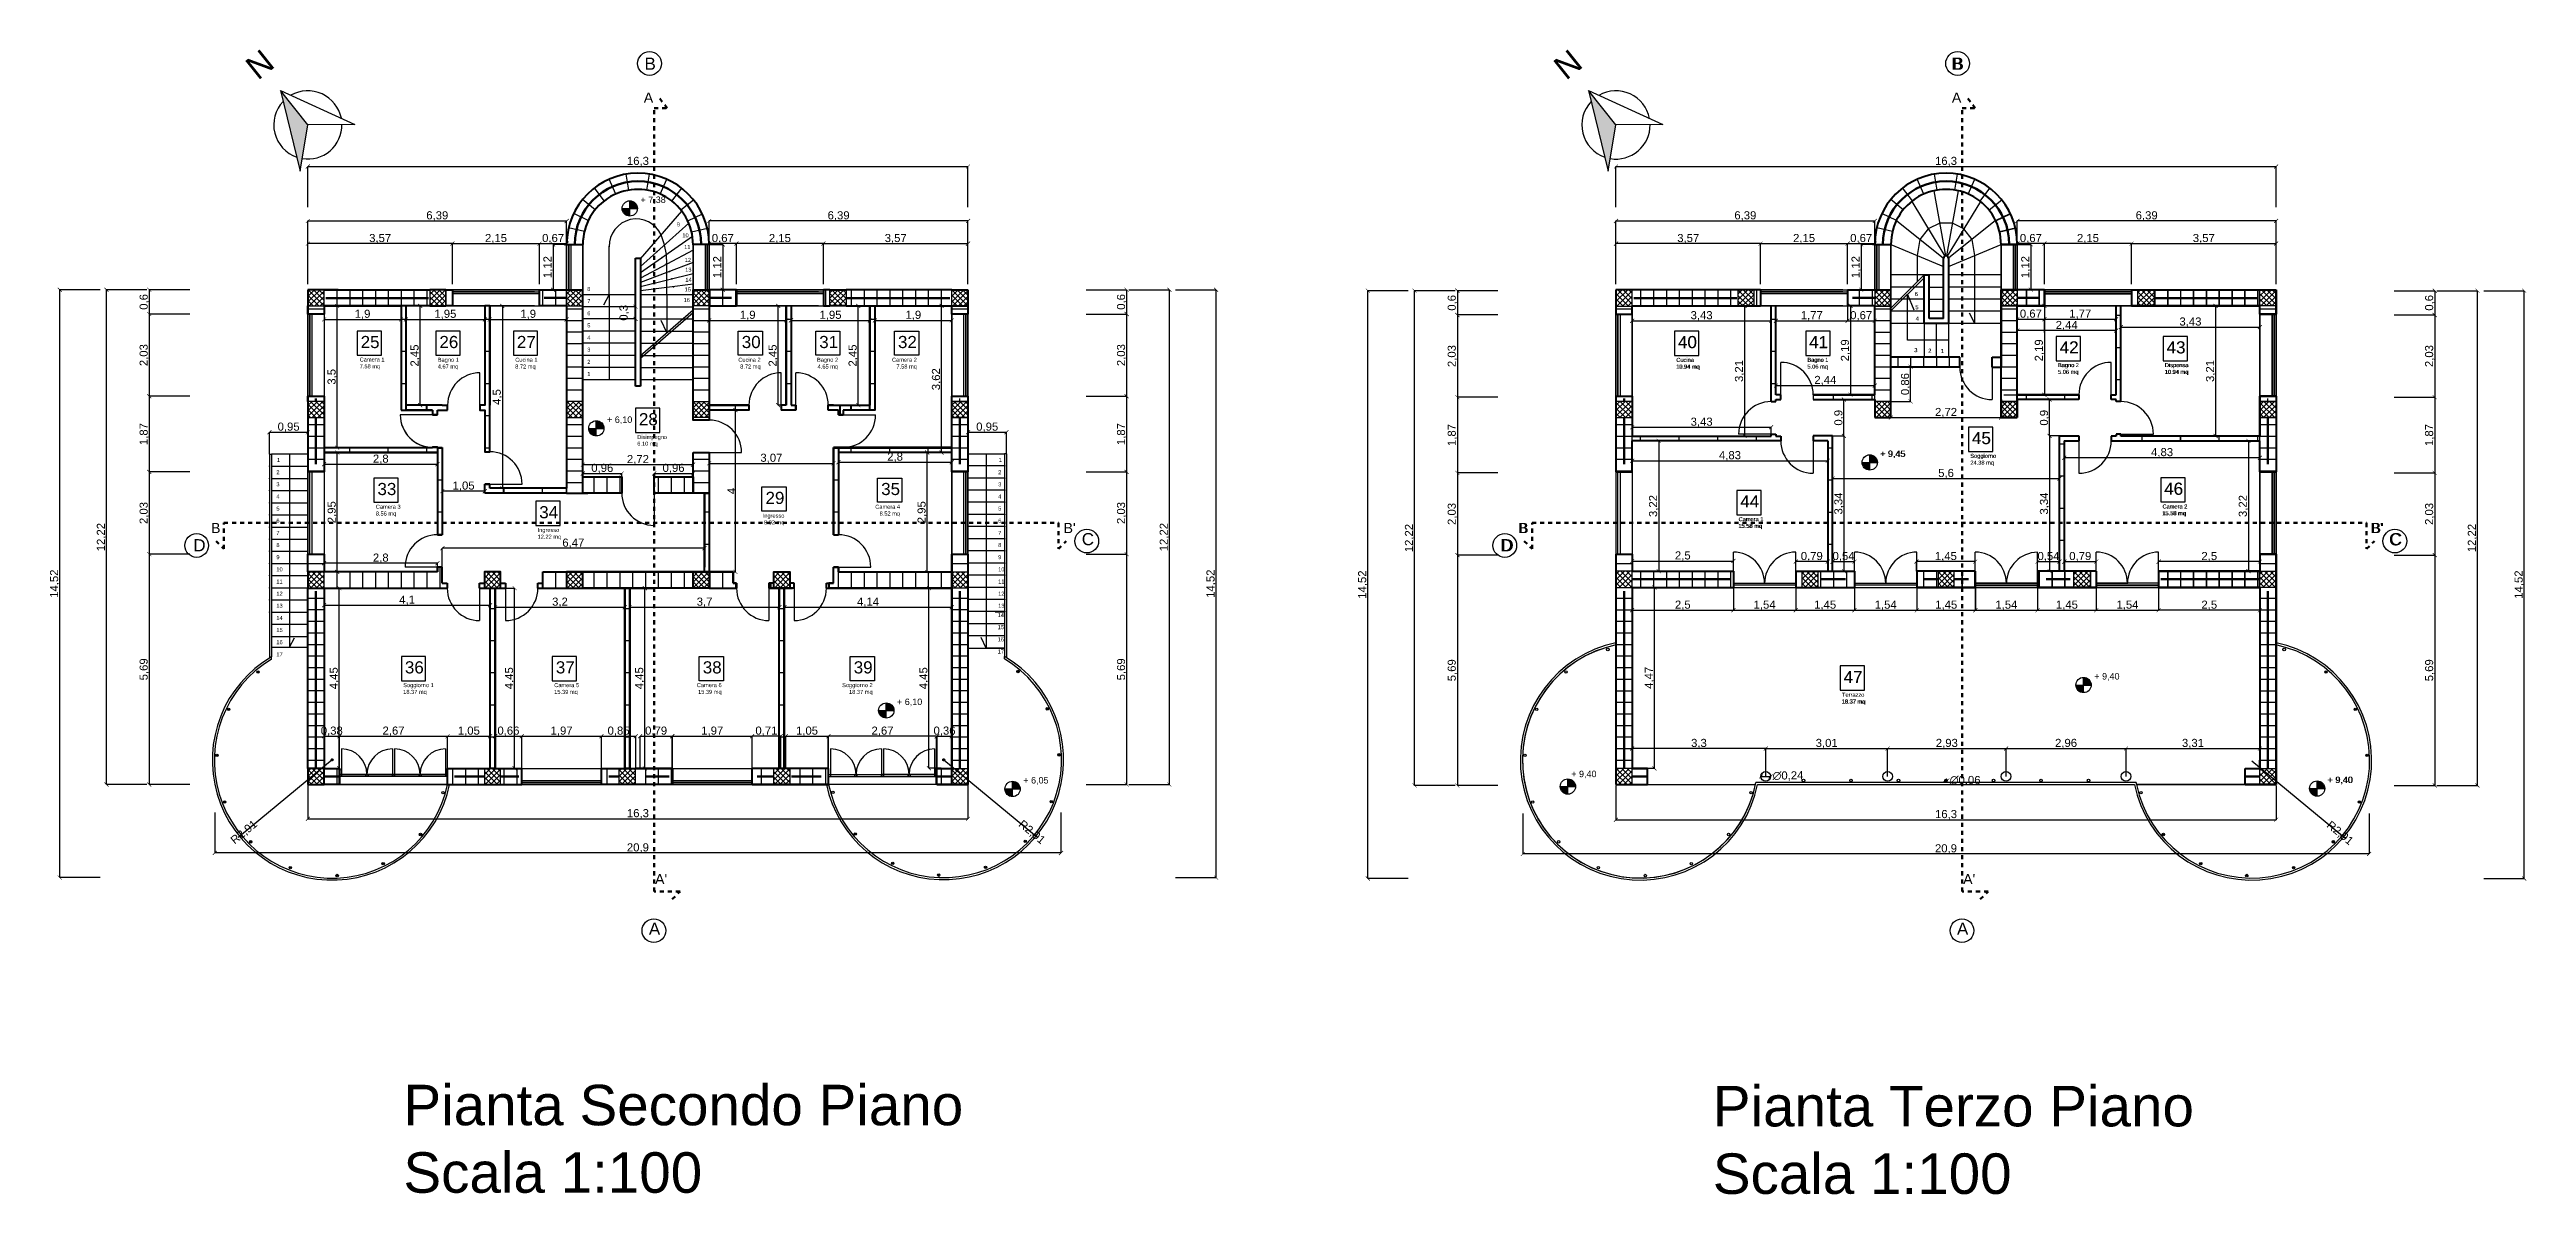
# Model space of a CAD drawing. Header units: millimetres. Extents: x 2459 to 3981, y 1231 to 4850.
# Drawn here: x 3689.5 to 3750.7, y 1269.9 to 1298.2 of the extents above; entities that cross this region are included whole.
import ezdxf
from ezdxf.enums import TextEntityAlignment as Align

# ---------------------------------------------------------------- set-up
doc = ezdxf.new("R2010")
doc.units = ezdxf.units.MM
doc.linetypes.add('JIS_02_0.7', pattern=[1.35, 0.75, -0.6])
doc.linetypes.add('TRATTEGGIATA', pattern=[0.75, 0.5, -0.25])
for name, color, linetype, lineweight in [('linee murature', 253, 'Continuous', 70), ('linee muri', 7, 'Continuous', 40), ('SEZIONI', 7, 'TRATTEGGIATA', 60)]:
    doc.layers.add(name, color=color, linetype=linetype, lineweight=lineweight)
doc.layers.add('quoteee', color=7, linetype='Continuous')
doc.styles.get("Standard").update_dxf_attribs({"font": 'arial.ttf'})
doc.dimstyles.new('Copia di ISO-25', dxfattribs={"dimtxt": 0.2, "dimasz": 0.1, "dimexe": 0, "dimexo": 0, "dimgap": 0, "dimtad": 3, "dimtxsty": 'Standard', "dimblk": 'ARCHTICK', "dimcen": -2.5, "dimclrd": 256, "dimclre": 256, "dimclrt": 256, "dimadec": 0, "dimazin": 0, "dimtfac": 1, "dimtmove": 2, "dimatfit": 3, "dimldrblk": 'ARCHTICK', "dimfxl": 1, "dimfxlon": 1, "dimtfillclr": 256, "dimlwd": -1, "dimlwe": -1, "dimarcsym": 0})
pattern_1 = [(45, (-1.35194, 0.4), (-0.067351921, 0.067351921), []), (135, (-1.35194, 0.4), (-0.067351921, -0.067351921), [])]

msp = doc.modelspace()

# ---------------------------------------------------------------- texts
for p in [(3694.726935, 1297.856525), (3694.726935, 1297.856525), (3727.026935, 1297.854883), (3727.026935, 1297.854883)]:
    msp.add_text('N', height=0.578782, rotation=38.60052813).set_placement(p, align=Align.MIDDLE_CENTER)
at = {"linetype": 'Continuous'}
for s, height, p in [('B', 0.3, (3736.49699, 1297.72379)), ('A', 0.25, (3736.509241, 1296.912191)), ('6', 0.1, (3735.59024, 1292.134671)), ('5', 0.1, (3735.605349, 1291.809098)), ('40', 0.3, (3729.744344, 1290.847396)), ('41', 0.3, (3732.982215, 1290.847396)), ('4', 0.1, (3735.615633, 1291.527675)), ('Cucina', 0.1, (3729.701565, 1290.507932)), ('Bagno 1', 0.1, (3732.936162, 1290.509638)), ('3', 0.1, (3735.577975, 1290.74883)), ('2', 0.1, (3735.923965, 1290.735147)), ('1', 0.1, (3736.229681, 1290.725375)), ('42', 0.3, (3739.169429, 1290.716778)), ('43', 0.3, (3741.80961, 1290.716778)), ('10.94 mq', 0.1, (3729.693311, 1290.340856)), ('5.06 mq', 0.1, (3732.940596, 1290.342562)), ('5.06 mq', 0.1, (3739.12781, 1290.211944)), ('Bagno 2', 0.1, (3739.123377, 1290.37902)), ('10.94 mq', 0.1, (3741.758578, 1290.211944)), ('Dispensa', 0.1, (3741.763012, 1290.37902)), ('45', 0.3, (3737.003588, 1288.477429)), ('+ 9,45', 0.1590046, (3734.732847, 1288.160801)), ('Soggiorno', 0.1, (3736.961491, 1288.136738)), ('24.38 mq', 0.1, (3736.963674, 1287.969662)), ('46', 0.3, (3741.750005, 1287.226469)), ('44', 0.3, (3731.282875, 1286.914287)), ('Camera 2', 0.1, (3741.707226, 1286.887006)), ('B', 0.25, (3725.798559, 1286.280565, 1)), ('15.58 mq', 0.1, (3731.231842, 1286.40652)), ('Camera 1', 0.1, (3731.240096, 1286.573596)), ('15.58 mq', 0.1, (3741.698973, 1286.71993)), ("B'", 0.25, (3746.84886, 1286.280565, 1)), ('C', 0.3, (3747.303164, 1285.976568)), ('D', 0.3, (3725.354719, 1285.830976)), ('47', 0.3, (3733.834882, 1282.577018)), ('18.37 mq', 0.1, (3733.78385, 1282.070956)), ('Terrazzo', 0.1, (3733.795787, 1282.238032)), ('+ 9,40', 0.1590046, (3745.781477, 1280.106416)), ("A'", 0.25, (3736.787603, 1277.610568, 1)), ('A', 0.3, (3736.635466, 1276.360177))]:
    msp.add_text(s, height=height, dxfattribs=at).set_placement(p)
at = {"linetype": 'Continuous', "ltscale": 0.01, "attachment_point": 1}
for s, width, insert, char_height in [('B', 10.83201471, (3704.227686, 1298.02379), 0.3), ('B', 10.83201471, (3736.527686, 1298.02379), 0.3), ('A', 1.56405795, (3704.209241, 1297.162191), 0.25), ('A', 1.56405795, (3736.509241, 1297.162191), 0.25), ('B', 3.244603, (3693.524139, 1286.530565, 1), 0.25), ("B'", 1.80424217, (3714.57444, 1286.530565, 1), 0.25), ('C', 10.83201471, (3715.024037, 1286.281684), 0.3), ('B', 3.244603, (3725.824139, 1286.530565, 1), 0.25), ("B'", 1.80424217, (3746.87444, 1286.530565, 1), 0.25), ('C', 10.83201471, (3747.324037, 1286.281684), 0.3), ('D', 10.83201471, (3693.087051, 1286.130976), 0.3), ('D', 10.83201471, (3725.387051, 1286.130976), 0.3), ("A'", 2.94232322, (3704.487603, 1277.860568, 1), 0.25), ("A'", 2.94232322, (3736.787603, 1277.860568, 1), 0.25), ('A', 10.83201471, (3704.335466, 1276.660177), 0.3), ('A', 10.83201471, (3736.635466, 1276.660177), 0.3)]:
    msp.add_mtext_dynamic_manual_height_columns(s, width=width, gutter_width=12.5, heights=[0], dxfattribs=dict(at, insert=insert, char_height=char_height))
at = {"ltscale": 0.01, "attachment_point": 1}
for s, width, insert, char_height in [('B', 10.83201471, (3704.227686, 1298.02379), 0.3), ('A', 1.56405795, (3704.209241, 1297.162191), 0.25), ('B', 3.244603, (3693.524139, 1286.530565, 1), 0.25), ("B'", 1.80424217, (3714.57444, 1286.530565, 1), 0.25), ('C', 10.83201471, (3715.024037, 1286.281684), 0.3), ('D', 10.83201471, (3693.087051, 1286.130976), 0.3), ("A'", 2.94232322, (3704.487603, 1277.860568, 1), 0.25), ('A', 10.83201471, (3704.335466, 1276.660177), 0.3)]:
    msp.add_mtext_dynamic_manual_height_columns(s, width=width, gutter_width=12.5, heights=[0], dxfattribs=dict(at, insert=insert, char_height=char_height))
at = {"linetype": 'Continuous'}
for s, width, gutter_width, heights, insert, char_height, attachment_point in [('+ 7,38', 0.67260733, 0.941295, [0.543217], (3704.127776, 1294.593522), 0.1590046, 1), ('9', 0.33547779, 12.5, [0.146462], (3705.028145, 1293.954588), 0.1, 1), ('10', 0.33547779, 12.5, [0.146462], (3705.161631, 1293.684887), 0.1, 1), ('11', 0.33547779, 12.5, [0.146462], (3705.205162, 1293.394886), 0.1, 1), ('12', 0.33547779, 12.5, [0.146462], (3705.222523, 1293.078105), 0.1, 1), ('8', 0.33547779, 12.5, [0.146462], (3702.813974, 1292.359746), 0.1, 1), ('15', 0.33547779, 12.5, [0.146462], (3705.217742, 1292.348803), 0.1, 1), ('13', 0.33547779, 12.5, [0.146462], (3705.231227, 1292.834504), 0.1, 1), ('14', 0.33547779, 12.5, [0.146462], (3705.237032, 1292.585102), 0.1, 1), ('6', 0.33547779, 12.5, [0.146462], (3702.813974, 1291.759746), 0.1, 1), ('7', 0.33547779, 12.5, [0.146462], (3702.813974, 1292.059746), 0.1, 1), ('16', 0.33547779, 12.5, [0.146462], (3705.194058, 1292.088418), 0.1, 1), ('6', 0.33547779, 12.5, [0.146462], (3735.595493, 1292.23508), 0.1, 1), ('5', 0.33547779, 12.5, [0.146462], (3735.611147, 1291.909098), 0.1, 1), ('4', 0.33547779, 12.5, [0.146462], (3702.813974, 1291.159746), 0.1, 1), ('5', 0.33547779, 12.5, [0.146462], (3702.813974, 1291.459746), 0.1, 1), ('4', 0.33547779, 12.5, [0.146462], (3735.617406, 1291.627675), 0.1, 1), ('Camera 1\\P7.58 mq', 0.6, 12.5, [0], (3697.194654, 1290.616426), 0.1, 1), ('Bagno 4.67 mq', 0.6, 12.5, [0], (3699.121919, 1290.611279), 0.1, 1), ('Cucina\\P8.72 mq', 0.6, 12.5, [0], (3701.034676, 1290.611279), 0.1, 1), ('3', 0.33547779, 12.5, [0.146462], (3702.813974, 1290.859746), 0.1, 1), ('2', 0.33547779, 12.5, [0.146462], (3702.813974, 1290.559746), 0.1, 1), ('Cucina\\P10.94 mq', 0.6, 12.5, [0], (3729.708523, 1290.609638), 0.1, 1), ('Bagno\\P5.06 mq', 0.6, 12.5, [0], (3732.946394, 1290.609638), 0.1, 1), ('3', 0.33547779, 12.5, [0.146462], (3735.583841, 1290.849239), 0.1, 1), ('2', 0.33547779, 12.5, [0.146462], (3735.928058, 1290.835557), 0.1, 1), ('1', 0.33547779, 12.5, [0.146462], (3736.244892, 1290.825784), 0.1, 1), ('1', 0.33547779, 12.5, [0.146462], (3702.813974, 1290.259746), 0.1, 1), ('Bagno\\P5.06 mq', 0.60271684, 12.5, [0], (3739.133608, 1290.47902), 0.1, 1), ('Dispensa\\P10.94 mq', 0.6, 12.5, [0], (3741.773789, 1290.47902), 0.1, 1), ('+ 6,10', 0.63595698, 0.941295, [0.329414], (3703.301915, 1289.161658), 0.1590046, 1), ('Disimpegno\\P6.10 mq', 0.6, 12.5, [0], (3704.048346, 1288.704288), 0.1, 1), ('1', 0.33547779, 12.5, [0.146462], (3695.151277, 1288.13835), 0.1, 1), ('1', 0.33547779, 12.5, [0.146462], (3712.974236, 1288.13835), 0.1, 1), ('+ 9,45', 0.66249947, 0.941295, [0.444], (3734.745211, 1288.320456), 0.1590046, 1), ('Soggiorno\\P24.38 mq', 0.6, 12.5, [0], (3736.967767, 1288.238443), 0.1, 1), ('3', 0.33547779, 12.5, [0.146462], (3695.137445, 1287.434754), 0.1, 7), ('2', 0.33547779, 12.5, [0.146462], (3695.137445, 1287.734754), 0.1, 7), ('3', 0.33547779, 12.5, [0.146462], (3712.960404, 1287.434754), 0.1, 7), ('2', 0.33547779, 12.5, [0.146462], (3712.960404, 1287.734754), 0.1, 7), ('4', 0.33547779, 12.5, [0.146462], (3695.137445, 1287.134754), 0.1, 7), ('5', 0.33547779, 12.5, [0.146462], (3695.137445, 1286.834754), 0.1, 7), ('Camera 4\\P8.52 mq', 0.95164125, 12.5, [0.400632], (3710.537512, 1286.980707), 0.1, 3), ('4', 0.33547779, 12.5, [0.146462], (3712.960404, 1287.134754), 0.1, 7), ('5', 0.33547779, 12.5, [0.146462], (3712.960404, 1286.834754), 0.1, 7), ('Camera 2\\P15.58 mq', 0.77114354, 12.5, [0.475023], (3741.714184, 1286.988711), 0.1, 1), ('6', 0.33547779, 12.5, [0.146462], (3695.137445, 1286.534754), 0.1, 7), ('7', 0.33547779, 12.5, [0.146462], (3695.137445, 1286.234754), 0.1, 7), ('Ingresso\\P12.22 mq', 0.6, 12.5, [0], (3701.58705, 1286.407219), 0.1, 1), ('Ingresso\\P8.92 mq', 0.6, 12.5, [0], (3707.681806, 1286.760893), 0.1, 3), ('6', 0.33547779, 12.5, [0.146462], (3712.960404, 1286.534754), 0.1, 7), ('7', 0.33547779, 12.5, [0.146462], (3712.960404, 1286.234754), 0.1, 7), ('Camera 1\\P15.58 mq', 0.6, 12.5, [0], (3731.247054, 1286.675301), 0.1, 1), ('8', 0.33547779, 12.5, [0.146462], (3695.137445, 1285.934754), 0.1, 7), ('9', 0.33547779, 12.5, [0.146462], (3695.137445, 1285.634754), 0.1, 7), ('8', 0.33547779, 12.5, [0.146462], (3712.960404, 1285.934754), 0.1, 7), ('9', 0.33547779, 12.5, [0.146462], (3712.960404, 1285.634754), 0.1, 7), ('10', 0.33547779, 12.5, [0.146462], (3695.137445, 1285.334754), 0.1, 7), ('11', 0.33547779, 12.5, [0.146462], (3695.137445, 1285.034754), 0.1, 7), ('10', 0.33547779, 12.5, [0.146462], (3712.960404, 1285.334754), 0.1, 7), ('11', 0.33547779, 12.5, [0.146462], (3712.960404, 1285.034754), 0.1, 7), ('12', 0.33547779, 12.5, [0.146462], (3695.137445, 1284.734754), 0.1, 7), ('13', 0.33547779, 12.5, [0.146462], (3695.137445, 1284.434754), 0.1, 7), ('12', 0.33547779, 12.5, [0.146462], (3712.960404, 1284.734754), 0.1, 7), ('13', 0.33547779, 12.5, [0.146462], (3712.960404, 1284.434754), 0.1, 7), ('14', 0.33547779, 12.5, [0.146462], (3695.137445, 1284.134754), 0.1, 7), ('15', 0.33547779, 12.5, [0.146462], (3695.137445, 1283.834754), 0.1, 7), ('14', 0.33547779, 12.5, [0.146462], (3712.948609, 1284.206109), 0.1, 7), ('15', 0.33547779, 12.5, [0.146462], (3712.948609, 1283.906109), 0.1, 7), ('16', 0.33547779, 12.5, [0.146462], (3695.137445, 1283.534754), 0.1, 7), ('17', 0.33547779, 12.5, [0.146462], (3695.137445, 1283.234754), 0.1, 7), ('16', 0.33547779, 12.5, [0.146462], (3712.948609, 1283.606109), 0.1, 7), ('17', 0.33547779, 12.5, [0.146462], (3712.948609, 1283.306109), 0.1, 7), ('Soggiorno 1\\P18.37 mq', 0.90231856, 12.5, [0.470333], (3698.269293, 1282.575515), 0.1, 1), ('Camera 5\\P15.39 mq', 0.72429701, 12.5, [0.469019], (3701.997164, 1282.575515), 0.1, 1), ('Camera 6\\P15.39 mq', 0.73552202, 12.5, [0.582125], (3706.132319, 1282.575515), 0.1, 3), ('Soggiorno 2\\P18.37 mq', 0.87901717, 12.5, [0.425737], (3709.86019, 1282.575515), 0.1, 3), ('+ 9,40', 0.66249947, 0.941295, [0.444], (3740.026184, 1282.822806), 0.1590046, 1), ('+ 6,10', 0.63595698, 0.941295, [0.329414], (3710.461711, 1282.193253), 0.1590046, 1), ('Terrazzo\\P18.37 mq', 0.6, 12.5, [0], (3733.799061, 1282.338032), 0.1, 1), ('+ 6,05', 0.63595698, 0.941295, [0.329414], (3713.580603, 1280.255009), 0.1590046, 1), ('+ 9,40', 0.66249947, 0.941295, [0.444], (3727.111055, 1280.41138), 0.1590046, 1), ('+ 9,40', 0.66249947, 0.941295, [0.444], (3745.793842, 1280.266071), 0.1590046, 1)]:
    msp.add_mtext_dynamic_manual_height_columns(s, width=width, gutter_width=gutter_width, heights=heights, dxfattribs=dict(at, insert=insert, char_height=char_height, attachment_point=attachment_point))
for s, width, gutter_width, heights, insert, char_height, attachment_point in [('+ 7,38', 0.67260733, 0.941295, [0.543217], (3704.127776, 1294.593522), 0.1590046, 1), ('9', 0.33547779, 12.5, [0.146462], (3705.028145, 1293.954588), 0.1, 1), ('10', 0.33547779, 12.5, [0.146462], (3705.161631, 1293.684887), 0.1, 1), ('11', 0.33547779, 12.5, [0.146462], (3705.205162, 1293.394886), 0.1, 1), ('12', 0.33547779, 12.5, [0.146462], (3705.222523, 1293.078105), 0.1, 1), ('8', 0.33547779, 12.5, [0.146462], (3702.813974, 1292.359746), 0.1, 1), ('15', 0.33547779, 12.5, [0.146462], (3705.217742, 1292.348803), 0.1, 1), ('13', 0.33547779, 12.5, [0.146462], (3705.231227, 1292.834504), 0.1, 1), ('14', 0.33547779, 12.5, [0.146462], (3705.237032, 1292.585102), 0.1, 1), ('6', 0.33547779, 12.5, [0.146462], (3702.813974, 1291.759746), 0.1, 1), ('7', 0.33547779, 12.5, [0.146462], (3702.813974, 1292.059746), 0.1, 1), ('16', 0.33547779, 12.5, [0.146462], (3705.194058, 1292.088418), 0.1, 1), ('4', 0.33547779, 12.5, [0.146462], (3702.813974, 1291.159746), 0.1, 1), ('5', 0.33547779, 12.5, [0.146462], (3702.813974, 1291.459746), 0.1, 1), ('Camera 1\\P7.58 mq', 0.6, 12.5, [0], (3697.194654, 1290.616426), 0.1, 1), ('Bagno 1\\P4.67 mq', 0.87034918, 12.5, [0.536026], (3699.121919, 1290.611279), 0.1, 1), ('Cucina 1\\P8.72 mq', 0.6, 12.5, [0], (3701.034676, 1290.611279), 0.1, 1), ('3', 0.33547779, 12.5, [0.146462], (3702.813974, 1290.859746), 0.1, 1), ('2', 0.33547779, 12.5, [0.146462], (3702.813974, 1290.559746), 0.1, 1), ('Cucina 2\\P8.72 mq', 0.67143367, 12.5, [0.512188], (3707.094808, 1290.611279), 0.1, 3), ('Bagno 2\\P4.65 mq', 0.6, 12.5, [0], (3709.007564, 1290.611279), 0.1, 3), ('Camera 2\\P7.58 mq', 0.86589724, 12.5, [0.586834], (3710.952438, 1290.611279), 0.1, 3), ('1', 0.33547779, 12.5, [0.146462], (3702.813974, 1290.259746), 0.1, 1), ('+ 6,10', 0.63595698, 0.941295, [0.329414], (3703.301915, 1289.161658), 0.1590046, 1), ('Disimpegno\\P6.10 mq', 0.6, 12.5, [0], (3704.048346, 1288.704288), 0.1, 1), ('1', 0.33547779, 12.5, [0.146462], (3695.151277, 1288.13835), 0.1, 1), ('1', 0.33547779, 12.5, [0.146462], (3712.974236, 1288.13835), 0.1, 1), ('3', 0.33547779, 12.5, [0.146462], (3695.137445, 1287.434754), 0.1, 7), ('2', 0.33547779, 12.5, [0.146462], (3695.137445, 1287.734754), 0.1, 7), ('3', 0.33547779, 12.5, [0.146462], (3712.960404, 1287.434754), 0.1, 7), ('2', 0.33547779, 12.5, [0.146462], (3712.960404, 1287.734754), 0.1, 7), ('4', 0.33547779, 12.5, [0.146462], (3695.137445, 1287.134754), 0.1, 7), ('5', 0.33547779, 12.5, [0.146462], (3695.137445, 1286.834754), 0.1, 7), ('Camera 3\\P8.56 mq', 0.6715663, 12.5, [0.296544], (3697.591972, 1286.980707), 0.1, 1), ('4', 0.33547779, 12.5, [0.146462], (3712.960404, 1287.134754), 0.1, 7), ('5', 0.33547779, 12.5, [0.146462], (3712.960404, 1286.834754), 0.1, 7), ('6', 0.33547779, 12.5, [0.146462], (3695.137445, 1286.534754), 0.1, 7), ('7', 0.33547779, 12.5, [0.146462], (3695.137445, 1286.234754), 0.1, 7), ('Ingresso\\P12.22 mq', 0.6, 12.5, [0], (3701.58705, 1286.407219), 0.1, 1), ('Ingresso\\P8.92 mq', 0.6, 12.5, [0], (3707.681806, 1286.760893), 0.1, 3), ('6', 0.33547779, 12.5, [0.146462], (3712.960404, 1286.534754), 0.1, 7), ('7', 0.33547779, 12.5, [0.146462], (3712.960404, 1286.234754), 0.1, 7), ('8', 0.33547779, 12.5, [0.146462], (3695.137445, 1285.934754), 0.1, 7), ('9', 0.33547779, 12.5, [0.146462], (3695.137445, 1285.634754), 0.1, 7), ('8', 0.33547779, 12.5, [0.146462], (3712.960404, 1285.934754), 0.1, 7), ('9', 0.33547779, 12.5, [0.146462], (3712.960404, 1285.634754), 0.1, 7), ('10', 0.33547779, 12.5, [0.146462], (3695.137445, 1285.334754), 0.1, 7), ('11', 0.33547779, 12.5, [0.146462], (3695.137445, 1285.034754), 0.1, 7), ('10', 0.33547779, 12.5, [0.146462], (3712.960404, 1285.334754), 0.1, 7), ('11', 0.33547779, 12.5, [0.146462], (3712.960404, 1285.034754), 0.1, 7), ('12', 0.33547779, 12.5, [0.146462], (3695.137445, 1284.734754), 0.1, 7), ('13', 0.33547779, 12.5, [0.146462], (3695.137445, 1284.434754), 0.1, 7), ('12', 0.33547779, 12.5, [0.146462], (3712.960404, 1284.734754), 0.1, 7), ('13', 0.33547779, 12.5, [0.146462], (3712.960404, 1284.434754), 0.1, 7), ('14', 0.33547779, 12.5, [0.146462], (3695.137445, 1284.134754), 0.1, 7), ('15', 0.33547779, 12.5, [0.146462], (3695.137445, 1283.834754), 0.1, 7), ('14', 0.33547779, 12.5, [0.146462], (3712.948609, 1284.206109), 0.1, 7), ('15', 0.33547779, 12.5, [0.146462], (3712.948609, 1283.906109), 0.1, 7), ('16', 0.33547779, 12.5, [0.146462], (3695.137445, 1283.534754), 0.1, 7), ('17', 0.33547779, 12.5, [0.146462], (3695.137445, 1283.234754), 0.1, 7), ('16', 0.33547779, 12.5, [0.146462], (3712.948609, 1283.606109), 0.1, 7), ('17', 0.33547779, 12.5, [0.146462], (3712.948609, 1283.306109), 0.1, 7), ('+ 6,10', 0.63595698, 0.941295, [0.329414], (3710.461711, 1282.193253), 0.1590046, 1), ('+ 6,05', 0.63595698, 0.941295, [0.329414], (3713.580603, 1280.255009), 0.1590046, 1), ('Pianta Secondo Piano\\PScala 1:100', 17.77980249, 12.5, [5.613288], (3698.273691, 1272.655141), 1, 1), ('Pianta Terzo Piano\\PScala 1:100', 15.86505343, 12.5, [5.468143], (3730.606471, 1272.627158), 1, 1)]:
    msp.add_mtext_dynamic_manual_height_columns(s, width=width, gutter_width=gutter_width, heights=heights, dxfattribs=dict(insert=insert, char_height=char_height, attachment_point=attachment_point))
at = {"linetype": 'Continuous', "char_height": 0.3, "attachment_point": 1}
for s, insert in [('25', (3697.218187, 1291.150265)), ('26', (3699.163061, 1291.150265)), ('27', (3701.075817, 1291.150265)), ('30', (3706.628548, 1291.150265)), ('31', (3708.541304, 1291.150265)), ('32', (3710.486178, 1291.150265)), ('40', (3729.749664, 1291.148623)), ('41', (3732.987535, 1291.148623)), ('42', (3739.17475, 1291.018006)), ('43', (3741.814931, 1291.018006)), ('28', (3704.089488, 1289.243274)), ('45', (3737.008908, 1288.777429)), ('33', (3697.633114, 1287.519693)), ('35', (3710.071252, 1287.519693)), ('46', (3741.755326, 1287.527697)), ('34', (3701.628192, 1286.946205)), ('29', (3707.215546, 1287.299879)), ('44', (3731.288195, 1287.214287)), ('36', (3698.310435, 1283.114501)), ('37', (3702.038306, 1283.114501)), ('39', (3709.39393, 1283.114501)), ('47', (3733.840203, 1282.877018))]:
    msp.add_mtext(s, dxfattribs=dict(at, insert=insert))
at = {"char_height": 0.3, "attachment_point": 1}
for s, insert in [('25', (3697.218187, 1291.150265)), ('26', (3699.163061, 1291.150265)), ('27', (3701.075817, 1291.150265)), ('30', (3706.628548, 1291.150265)), ('31', (3708.541304, 1291.150265)), ('32', (3710.486178, 1291.150265)), ('28', (3704.089488, 1289.243274)), ('33', (3697.633114, 1287.519693)), ('35', (3710.071252, 1287.519693)), ('34', (3701.628192, 1286.946205)), ('29', (3707.215546, 1287.299879)), ('36', (3698.310435, 1283.114501)), ('37', (3702.038306, 1283.114501)), ('39', (3709.39393, 1283.114501))]:
    msp.add_mtext(s, dxfattribs=dict(at, insert=insert))
at = {"linetype": 'Continuous', "insert": (3705.66606, 1283.114501), "char_height": 0.3, "width": 0.40047749, "attachment_point": 1}
msp.add_mtext('38', dxfattribs=at)
at = {"insert": (3705.66606, 1283.114501), "char_height": 0.3, "width": 0.40047749, "attachment_point": 1}
msp.add_mtext('38', dxfattribs=at)

# ---------------------------------------------------------------- blocks, each defined once
blk = doc.blocks.new('_ArchTick')
at = {"color": 0, "linetype": 'ByBlock', "const_width": 0.15}
blk.add_lwpolyline([(-0.5, -0.5), (0.5, 0.5)], dxfattribs=at)
blk = doc.blocks.new('*D334')
at = {"layer": 'Defpoints', "color": 0, "lineweight": -3, "ltscale": 0.01, "transparency": 16777216}
for p in [(3696.315, 1291.891), (3696.638, 1291.891), (3696.315, 1288.391)]:
    blk.add_point(p, dxfattribs=at)
at = {"layer": 'quoteee', "ltscale": 0.01, "transparency": 16777216}
for p, q in [((3696.315, 1291.891), (3696.638, 1291.891)), ((3696.638, 1288.391), (3696.638, 1291.891)), ((3696.315, 1288.391), (3696.638, 1288.391))]:
    blk.add_line(p, q, dxfattribs=at)
at = {"layer": 'quoteee', "ltscale": 0.01, "transparency": 16777216, "xscale": 0.1, "yscale": 0.1, "zscale": 0.1}
for p, rotation in [((3696.638, 1291.891), 90), ((3696.638, 1288.391), 270)]:
    blk.add_blockref('_ArchTick', p, dxfattribs=dict(at, rotation=rotation))
at = {"layer": 'quoteee', "ltscale": 0.01, "transparency": 16777216, "insert": (3696.518, 1290.141), "char_height": 0.2, "attachment_point": 5, "rotation": 90}
blk.add_mtext('3,5', dxfattribs=at)
blk = doc.blocks.new('*D335')
at = {"layer": 'Defpoints', "color": 0, "lineweight": -3, "ltscale": 0.01, "transparency": 16777216}
for p in [(3696.315, 1291.891), (3698.215, 1291.891), (3698.215, 1291.558)]:
    blk.add_point(p, dxfattribs=at)
at = {"layer": 'quoteee', "ltscale": 0.01, "transparency": 16777216}
for p, q in [((3696.315, 1291.891), (3696.315, 1291.558)), ((3698.215, 1291.891), (3698.215, 1291.558)), ((3696.315, 1291.558), (3698.215, 1291.558))]:
    blk.add_line(p, q, dxfattribs=at)
at = {"layer": 'quoteee', "ltscale": 0.01, "transparency": 16777216, "xscale": 0.1, "yscale": 0.1, "zscale": 0.1, "rotation": 180}
blk.add_blockref('_ArchTick', (3696.315, 1291.558), dxfattribs=at)
at = {"layer": 'quoteee', "ltscale": 0.01, "transparency": 16777216, "xscale": 0.1, "yscale": 0.1, "zscale": 0.1}
blk.add_blockref('_ArchTick', (3698.215, 1291.558), dxfattribs=at)
at = {"layer": 'quoteee', "ltscale": 0.01, "transparency": 16777216, "insert": (3697.265, 1291.679), "char_height": 0.2, "attachment_point": 5}
blk.add_mtext('1,9', dxfattribs=at)
blk = doc.blocks.new('*D336')
at = {"layer": 'Defpoints', "color": 0, "lineweight": -3, "ltscale": 0.01, "transparency": 16777216}
for p in [(3698.335, 1291.891), (3700.285, 1291.891), (3700.285, 1291.558)]:
    blk.add_point(p, dxfattribs=at)
at = {"layer": 'quoteee', "ltscale": 0.01, "transparency": 16777216}
for p, q in [((3698.335, 1291.891), (3698.335, 1291.558)), ((3700.285, 1291.891), (3700.285, 1291.558)), ((3698.335, 1291.558), (3700.285, 1291.558))]:
    blk.add_line(p, q, dxfattribs=at)
at = {"layer": 'quoteee', "ltscale": 0.01, "transparency": 16777216, "xscale": 0.1, "yscale": 0.1, "zscale": 0.1, "rotation": 180}
blk.add_blockref('_ArchTick', (3698.335, 1291.558), dxfattribs=at)
at = {"layer": 'quoteee', "ltscale": 0.01, "transparency": 16777216, "xscale": 0.1, "yscale": 0.1, "zscale": 0.1}
blk.add_blockref('_ArchTick', (3700.285, 1291.558), dxfattribs=at)
at = {"layer": 'quoteee', "ltscale": 0.01, "transparency": 16777216, "insert": (3699.31, 1291.679), "char_height": 0.2, "attachment_point": 5}
blk.add_mtext('1,95', dxfattribs=at)
blk = doc.blocks.new('*D337')
at = {"layer": 'Defpoints', "color": 0, "lineweight": -3, "ltscale": 0.01, "transparency": 16777216}
for p in [(3700.405, 1291.891), (3702.305, 1291.891), (3702.305, 1291.558)]:
    blk.add_point(p, dxfattribs=at)
at = {"layer": 'quoteee', "ltscale": 0.01, "transparency": 16777216}
for p, q in [((3700.405, 1291.891), (3700.405, 1291.558)), ((3702.305, 1291.891), (3702.305, 1291.558)), ((3700.405, 1291.558), (3702.305, 1291.558))]:
    blk.add_line(p, q, dxfattribs=at)
at = {"layer": 'quoteee', "ltscale": 0.01, "transparency": 16777216, "xscale": 0.1, "yscale": 0.1, "zscale": 0.1, "rotation": 180}
blk.add_blockref('_ArchTick', (3700.405, 1291.558), dxfattribs=at)
at = {"layer": 'quoteee', "ltscale": 0.01, "transparency": 16777216, "xscale": 0.1, "yscale": 0.1, "zscale": 0.1}
blk.add_blockref('_ArchTick', (3702.305, 1291.558), dxfattribs=at)
at = {"layer": 'quoteee', "ltscale": 0.01, "transparency": 16777216, "insert": (3701.355, 1291.679), "char_height": 0.2, "attachment_point": 5}
blk.add_mtext('1,9', dxfattribs=at)
blk = doc.blocks.new('*D338')
at = {"layer": 'Defpoints', "color": 0, "lineweight": -3, "ltscale": 0.01, "transparency": 16777216}
for p in [(3705.825, 1291.891), (3707.725, 1291.891), (3707.725, 1291.534)]:
    blk.add_point(p, dxfattribs=at)
at = {"layer": 'quoteee', "ltscale": 0.01, "transparency": 16777216}
for p, q in [((3705.825, 1291.891), (3705.825, 1291.534)), ((3707.725, 1291.891), (3707.725, 1291.534)), ((3705.825, 1291.534), (3707.725, 1291.534))]:
    blk.add_line(p, q, dxfattribs=at)
at = {"layer": 'quoteee', "ltscale": 0.01, "transparency": 16777216, "xscale": 0.1, "yscale": 0.1, "zscale": 0.1, "rotation": 180}
blk.add_blockref('_ArchTick', (3705.825, 1291.534), dxfattribs=at)
at = {"layer": 'quoteee', "ltscale": 0.01, "transparency": 16777216, "xscale": 0.1, "yscale": 0.1, "zscale": 0.1}
blk.add_blockref('_ArchTick', (3707.725, 1291.534), dxfattribs=at)
at = {"layer": 'quoteee', "ltscale": 0.01, "transparency": 16777216, "insert": (3706.775, 1291.654), "char_height": 0.2, "attachment_point": 5}
blk.add_mtext('1,9', dxfattribs=at)
blk = doc.blocks.new('*D339')
at = {"layer": 'Defpoints', "color": 0, "lineweight": -3, "ltscale": 0.01, "transparency": 16777216}
for p in [(3707.845, 1291.891), (3709.795, 1291.891), (3709.795, 1291.534)]:
    blk.add_point(p, dxfattribs=at)
at = {"layer": 'quoteee', "ltscale": 0.01, "transparency": 16777216}
for p, q in [((3707.845, 1291.891), (3707.845, 1291.534)), ((3709.795, 1291.891), (3709.795, 1291.534)), ((3707.845, 1291.534), (3709.795, 1291.534))]:
    blk.add_line(p, q, dxfattribs=at)
at = {"layer": 'quoteee', "ltscale": 0.01, "transparency": 16777216, "xscale": 0.1, "yscale": 0.1, "zscale": 0.1, "rotation": 180}
blk.add_blockref('_ArchTick', (3707.845, 1291.534), dxfattribs=at)
at = {"layer": 'quoteee', "ltscale": 0.01, "transparency": 16777216, "xscale": 0.1, "yscale": 0.1, "zscale": 0.1}
blk.add_blockref('_ArchTick', (3709.795, 1291.534), dxfattribs=at)
at = {"layer": 'quoteee', "ltscale": 0.01, "transparency": 16777216, "insert": (3708.82, 1291.654), "char_height": 0.2, "attachment_point": 5}
blk.add_mtext('1,95', dxfattribs=at)
blk = doc.blocks.new('*D340')
at = {"layer": 'Defpoints', "color": 0, "lineweight": -3, "ltscale": 0.01, "transparency": 16777216}
for p in [(3709.915, 1291.891), (3711.815, 1291.891), (3711.815, 1291.534)]:
    blk.add_point(p, dxfattribs=at)
at = {"layer": 'quoteee', "ltscale": 0.01, "transparency": 16777216}
for p, q in [((3709.915, 1291.891), (3709.915, 1291.534)), ((3711.815, 1291.891), (3711.815, 1291.534)), ((3709.915, 1291.534), (3711.815, 1291.534))]:
    blk.add_line(p, q, dxfattribs=at)
at = {"layer": 'quoteee', "ltscale": 0.01, "transparency": 16777216, "xscale": 0.1, "yscale": 0.1, "zscale": 0.1, "rotation": 180}
blk.add_blockref('_ArchTick', (3709.915, 1291.534), dxfattribs=at)
at = {"layer": 'quoteee', "ltscale": 0.01, "transparency": 16777216, "xscale": 0.1, "yscale": 0.1, "zscale": 0.1}
blk.add_blockref('_ArchTick', (3711.815, 1291.534), dxfattribs=at)
at = {"layer": 'quoteee', "ltscale": 0.01, "transparency": 16777216, "insert": (3710.865, 1291.654), "char_height": 0.2, "attachment_point": 5}
blk.add_mtext('1,9', dxfattribs=at)
blk = doc.blocks.new('*D341')
at = {"layer": 'Defpoints', "color": 0, "lineweight": -3, "ltscale": 0.01, "transparency": 16777216}
for p in [(3698.335, 1291.891), (3698.688, 1291.891), (3698.335, 1289.441)]:
    blk.add_point(p, dxfattribs=at)
at = {"layer": 'quoteee', "ltscale": 0.01, "transparency": 16777216}
for p, q in [((3698.335, 1291.891), (3698.688, 1291.891)), ((3698.688, 1289.441), (3698.688, 1291.891)), ((3698.335, 1289.441), (3698.688, 1289.441))]:
    blk.add_line(p, q, dxfattribs=at)
at = {"layer": 'quoteee', "ltscale": 0.01, "transparency": 16777216, "xscale": 0.1, "yscale": 0.1, "zscale": 0.1}
for p, rotation in [((3698.688, 1291.891), 90), ((3698.688, 1289.441), 270)]:
    blk.add_blockref('_ArchTick', p, dxfattribs=dict(at, rotation=rotation))
at = {"layer": 'quoteee', "ltscale": 0.01, "transparency": 16777216, "insert": (3698.567, 1290.666), "char_height": 0.2, "attachment_point": 5, "rotation": 90}
blk.add_mtext('2,45', dxfattribs=at)
blk = doc.blocks.new('*D342')
at = {"layer": 'Defpoints', "color": 0, "lineweight": -3, "ltscale": 0.01, "transparency": 16777216}
for p in [(3700.405, 1291.891), (3700.405, 1287.391), (3700.717, 1287.391)]:
    blk.add_point(p, dxfattribs=at)
at = {"layer": 'quoteee', "ltscale": 0.01, "transparency": 16777216}
for p, q in [((3700.405, 1291.891), (3700.717, 1291.891)), ((3700.717, 1291.891), (3700.717, 1287.391)), ((3700.405, 1287.391), (3700.717, 1287.391))]:
    blk.add_line(p, q, dxfattribs=at)
at = {"layer": 'quoteee', "ltscale": 0.01, "transparency": 16777216, "xscale": 0.1, "yscale": 0.1, "zscale": 0.1}
for p, rotation in [((3700.717, 1291.891), 90), ((3700.717, 1287.391), 270)]:
    blk.add_blockref('_ArchTick', p, dxfattribs=dict(at, rotation=rotation))
at = {"layer": 'quoteee', "ltscale": 0.01, "transparency": 16777216, "insert": (3700.597, 1289.641), "char_height": 0.2, "attachment_point": 5, "rotation": 90}
blk.add_mtext('4,5', dxfattribs=at)
blk = doc.blocks.new('*D343')
at = {"layer": 'Defpoints', "color": 0, "lineweight": -3, "ltscale": 0.01, "transparency": 16777216}
for p in [(3699.235, 1287.316), (3699.235, 1287.271), (3700.285, 1287.271)]:
    blk.add_point(p, dxfattribs=at)
at = {"layer": 'quoteee', "ltscale": 0.01, "transparency": 16777216}
for p, q in [((3699.235, 1287.271), (3699.235, 1287.316)), ((3700.285, 1287.316), (3699.235, 1287.316)), ((3700.285, 1287.271), (3700.285, 1287.316))]:
    blk.add_line(p, q, dxfattribs=at)
at = {"layer": 'quoteee', "ltscale": 0.01, "transparency": 16777216, "xscale": 0.1, "yscale": 0.1, "zscale": 0.1, "rotation": 180}
blk.add_blockref('_ArchTick', (3699.235, 1287.316), dxfattribs=at)
at = {"layer": 'quoteee', "ltscale": 0.01, "transparency": 16777216, "xscale": 0.1, "yscale": 0.1, "zscale": 0.1}
blk.add_blockref('_ArchTick', (3700.285, 1287.316), dxfattribs=at)
at = {"layer": 'quoteee', "ltscale": 0.01, "transparency": 16777216, "insert": (3699.76, 1287.436), "char_height": 0.2, "attachment_point": 5}
blk.add_mtext('1,05', dxfattribs=at)
blk = doc.blocks.new('*D192')
at = {"layer": 'Defpoints', "color": 0, "lineweight": -3, "ltscale": 0.01, "transparency": 16777216}
for p in [(3696.641, 1288.271), (3697.176, 1288.271), (3697.176, 1285.321)]:
    blk.add_point(p, dxfattribs=at)
at = {"layer": 'quoteee', "ltscale": 0.01, "transparency": 16777216}
for p, q in [((3697.176, 1288.271), (3696.641, 1288.271)), ((3696.641, 1285.321), (3696.641, 1288.271)), ((3697.176, 1285.321), (3696.641, 1285.321))]:
    blk.add_line(p, q, dxfattribs=at)
at = {"layer": 'quoteee', "ltscale": 0.01, "transparency": 16777216, "xscale": 0.1, "yscale": 0.1, "zscale": 0.1}
for p, rotation in [((3696.641, 1288.271), 90), ((3696.641, 1285.321), 270)]:
    blk.add_blockref('_ArchTick', p, dxfattribs=dict(at, rotation=rotation))
at = {"layer": 'quoteee', "ltscale": 0.01, "transparency": 16777216, "insert": (3696.521, 1286.796), "char_height": 0.2, "attachment_point": 5, "rotation": 90}
blk.add_mtext('2,95', dxfattribs=at)
blk = doc.blocks.new('*D193')
at = {"layer": 'Defpoints', "color": 0, "lineweight": -3, "ltscale": 0.01, "transparency": 16777216}
for p in [(3696.315, 1287.981), (3699.115, 1287.981), (3699.115, 1287.981)]:
    blk.add_point(p, dxfattribs=at)
at = {"layer": 'quoteee', "ltscale": 0.01, "transparency": 16777216}
blk.add_line((3696.315, 1287.981), (3699.115, 1287.981), dxfattribs=at)
at = {"layer": 'quoteee', "ltscale": 0.01, "transparency": 16777216, "xscale": 0.1, "yscale": 0.1, "zscale": 0.1, "rotation": 180}
blk.add_blockref('_ArchTick', (3696.315, 1287.981), dxfattribs=at)
at = {"layer": 'quoteee', "ltscale": 0.01, "transparency": 16777216, "xscale": 0.1, "yscale": 0.1, "zscale": 0.1}
blk.add_blockref('_ArchTick', (3699.115, 1287.981), dxfattribs=at)
at = {"layer": 'quoteee', "ltscale": 0.01, "transparency": 16777216, "insert": (3697.715, 1288.101), "char_height": 0.2, "attachment_point": 5}
blk.add_mtext('2,8', dxfattribs=at)
blk = doc.blocks.new('*D194')
at = {"layer": 'Defpoints', "color": 0, "lineweight": -3, "ltscale": 0.01, "transparency": 16777216}
for p in [(3699.235, 1285.906), (3699.235, 1285.441), (3705.705, 1285.441)]:
    blk.add_point(p, dxfattribs=at)
at = {"layer": 'quoteee', "ltscale": 0.01, "transparency": 16777216}
for p, q in [((3699.235, 1285.441), (3699.235, 1285.906)), ((3705.705, 1285.906), (3699.235, 1285.906)), ((3705.705, 1285.441), (3705.705, 1285.906))]:
    blk.add_line(p, q, dxfattribs=at)
at = {"layer": 'quoteee', "ltscale": 0.01, "transparency": 16777216, "xscale": 0.1, "yscale": 0.1, "zscale": 0.1, "rotation": 180}
blk.add_blockref('_ArchTick', (3699.235, 1285.906), dxfattribs=at)
at = {"layer": 'quoteee', "ltscale": 0.01, "transparency": 16777216, "xscale": 0.1, "yscale": 0.1, "zscale": 0.1}
blk.add_blockref('_ArchTick', (3705.705, 1285.906), dxfattribs=at)
at = {"layer": 'quoteee', "ltscale": 0.01, "transparency": 16777216, "insert": (3702.47, 1286.026), "char_height": 0.2, "attachment_point": 5}
blk.add_mtext('6,47', dxfattribs=at)
blk = doc.blocks.new('*D344')
at = {"layer": 'Defpoints', "color": 0, "lineweight": -3, "ltscale": 0.01, "transparency": 16777216}
for p in [(3702.705, 1287.671), (3705.425, 1287.971), (3705.425, 1287.671)]:
    blk.add_point(p, dxfattribs=at)
at = {"layer": 'quoteee', "ltscale": 0.01, "transparency": 16777216}
for p, q in [((3702.705, 1287.671), (3702.705, 1287.971)), ((3702.705, 1287.971), (3705.425, 1287.971)), ((3705.425, 1287.671), (3705.425, 1287.971))]:
    blk.add_line(p, q, dxfattribs=at)
at = {"layer": 'quoteee', "ltscale": 0.01, "transparency": 16777216, "xscale": 0.1, "yscale": 0.1, "zscale": 0.1, "rotation": 180}
blk.add_blockref('_ArchTick', (3702.705, 1287.971), dxfattribs=at)
at = {"layer": 'quoteee', "ltscale": 0.01, "transparency": 16777216, "xscale": 0.1, "yscale": 0.1, "zscale": 0.1}
blk.add_blockref('_ArchTick', (3705.425, 1287.971), dxfattribs=at)
at = {"layer": 'quoteee', "ltscale": 0.01, "transparency": 16777216, "insert": (3704.065, 1288.091), "char_height": 0.2, "attachment_point": 5}
blk.add_mtext('2,72', dxfattribs=at)
blk = doc.blocks.new('*D345')
at = {"layer": 'Defpoints', "color": 0, "lineweight": -3, "ltscale": 0.01, "transparency": 16777216}
for p in [(3696.691, 1284.921), (3696.695, 1284.921), (3696.695, 1280.471)]:
    blk.add_point(p, dxfattribs=at)
at = {"layer": 'quoteee', "ltscale": 0.01, "transparency": 16777216}
for p, q in [((3696.695, 1284.921), (3696.691, 1284.921)), ((3696.691, 1280.471), (3696.691, 1284.921)), ((3696.695, 1280.471), (3696.691, 1280.471))]:
    blk.add_line(p, q, dxfattribs=at)
at = {"layer": 'quoteee', "ltscale": 0.01, "transparency": 16777216, "xscale": 0.1, "yscale": 0.1, "zscale": 0.1}
for p, rotation in [((3696.691, 1284.921), 90), ((3696.691, 1280.471), 270)]:
    blk.add_blockref('_ArchTick', p, dxfattribs=dict(at, rotation=rotation))
at = {"layer": 'quoteee', "ltscale": 0.01, "transparency": 16777216, "insert": (3696.571, 1282.696), "char_height": 0.2, "attachment_point": 5, "rotation": 90}
blk.add_mtext('4,45', dxfattribs=at)
blk = doc.blocks.new('*D346')
at = {"layer": 'Defpoints', "color": 0, "lineweight": -3, "ltscale": 0.01, "transparency": 16777216}
for p in [(3696.315, 1284.921), (3700.415, 1284.921), (3700.415, 1284.499)]:
    blk.add_point(p, dxfattribs=at)
at = {"layer": 'quoteee', "ltscale": 0.01, "transparency": 16777216}
for p, q in [((3696.315, 1284.921), (3696.315, 1284.499)), ((3696.315, 1284.499), (3700.415, 1284.499)), ((3700.415, 1284.921), (3700.415, 1284.499))]:
    blk.add_line(p, q, dxfattribs=at)
at = {"layer": 'quoteee', "ltscale": 0.01, "transparency": 16777216, "xscale": 0.1, "yscale": 0.1, "zscale": 0.1, "rotation": 180}
blk.add_blockref('_ArchTick', (3696.315, 1284.499), dxfattribs=at)
at = {"layer": 'quoteee', "ltscale": 0.01, "transparency": 16777216, "xscale": 0.1, "yscale": 0.1, "zscale": 0.1}
blk.add_blockref('_ArchTick', (3700.415, 1284.499), dxfattribs=at)
at = {"layer": 'quoteee', "ltscale": 0.01, "transparency": 16777216, "insert": (3698.365, 1284.619), "char_height": 0.2, "attachment_point": 5}
blk.add_mtext('4,1', dxfattribs=at)
blk = doc.blocks.new('*D347')
at = {"layer": 'Defpoints', "color": 0, "lineweight": -3, "ltscale": 0.01, "transparency": 16777216}
for p in [(3700.54, 1284.921), (3701.021, 1284.921), (3700.54, 1280.471)]:
    blk.add_point(p, dxfattribs=at)
at = {"layer": 'quoteee', "ltscale": 0.01, "transparency": 16777216}
for p, q in [((3700.54, 1284.921), (3701.021, 1284.921)), ((3701.021, 1280.471), (3701.021, 1284.921)), ((3700.54, 1280.471), (3701.021, 1280.471))]:
    blk.add_line(p, q, dxfattribs=at)
at = {"layer": 'quoteee', "ltscale": 0.01, "transparency": 16777216, "xscale": 0.1, "yscale": 0.1, "zscale": 0.1}
for p, rotation in [((3701.021, 1284.921), 90), ((3701.021, 1280.471), 270)]:
    blk.add_blockref('_ArchTick', p, dxfattribs=dict(at, rotation=rotation))
at = {"layer": 'quoteee', "ltscale": 0.01, "transparency": 16777216, "insert": (3700.901, 1282.696), "char_height": 0.2, "attachment_point": 5, "rotation": 90}
blk.add_mtext('4,45', dxfattribs=at)
blk = doc.blocks.new('*D348')
at = {"layer": 'Defpoints', "color": 0, "lineweight": -3, "ltscale": 0.01, "transparency": 16777216}
for p in [(3700.54, 1284.921), (3703.74, 1284.921), (3703.74, 1284.449)]:
    blk.add_point(p, dxfattribs=at)
at = {"layer": 'quoteee', "ltscale": 0.01, "transparency": 16777216}
for p, q in [((3700.54, 1284.921), (3700.54, 1284.449)), ((3700.54, 1284.449), (3703.74, 1284.449)), ((3703.74, 1284.921), (3703.74, 1284.449))]:
    blk.add_line(p, q, dxfattribs=at)
at = {"layer": 'quoteee', "ltscale": 0.01, "transparency": 16777216, "xscale": 0.1, "yscale": 0.1, "zscale": 0.1, "rotation": 180}
blk.add_blockref('_ArchTick', (3700.54, 1284.449), dxfattribs=at)
at = {"layer": 'quoteee', "ltscale": 0.01, "transparency": 16777216, "xscale": 0.1, "yscale": 0.1, "zscale": 0.1}
blk.add_blockref('_ArchTick', (3703.74, 1284.449), dxfattribs=at)
at = {"layer": 'quoteee', "ltscale": 0.01, "transparency": 16777216, "insert": (3702.14, 1284.569), "char_height": 0.2, "attachment_point": 5}
blk.add_mtext('3,2', dxfattribs=at)
blk = doc.blocks.new('*D349')
at = {"layer": 'Defpoints', "color": 0, "lineweight": -3, "ltscale": 0.01, "transparency": 16777216}
for p in [(3703.86, 1284.921), (3704.235, 1284.921), (3703.86, 1280.471)]:
    blk.add_point(p, dxfattribs=at)
at = {"layer": 'quoteee', "ltscale": 0.01, "transparency": 16777216}
for p, q in [((3703.86, 1284.921), (3704.235, 1284.921)), ((3704.235, 1280.471), (3704.235, 1284.921)), ((3703.86, 1280.471), (3704.235, 1280.471))]:
    blk.add_line(p, q, dxfattribs=at)
at = {"layer": 'quoteee', "ltscale": 0.01, "transparency": 16777216, "xscale": 0.1, "yscale": 0.1, "zscale": 0.1}
for p, rotation in [((3704.235, 1284.921), 90), ((3704.235, 1280.471), 270)]:
    blk.add_blockref('_ArchTick', p, dxfattribs=dict(at, rotation=rotation))
at = {"layer": 'quoteee', "ltscale": 0.01, "transparency": 16777216, "insert": (3704.115, 1282.696), "char_height": 0.2, "attachment_point": 5, "rotation": 90}
blk.add_mtext('4,45', dxfattribs=at)
blk = doc.blocks.new('*D195')
at = {"layer": 'Defpoints', "color": 0, "lineweight": -3, "ltscale": 0.01, "transparency": 16777216}
for p in [(3703.86, 1284.921), (3707.56, 1284.921), (3707.56, 1284.449)]:
    blk.add_point(p, dxfattribs=at)
at = {"layer": 'quoteee', "ltscale": 0.01, "transparency": 16777216}
for p, q in [((3703.86, 1284.921), (3703.86, 1284.449)), ((3703.86, 1284.449), (3707.56, 1284.449)), ((3707.56, 1284.921), (3707.56, 1284.449))]:
    blk.add_line(p, q, dxfattribs=at)
at = {"layer": 'quoteee', "ltscale": 0.01, "transparency": 16777216, "xscale": 0.1, "yscale": 0.1, "zscale": 0.1, "rotation": 180}
blk.add_blockref('_ArchTick', (3703.86, 1284.449), dxfattribs=at)
at = {"layer": 'quoteee', "ltscale": 0.01, "transparency": 16777216, "xscale": 0.1, "yscale": 0.1, "zscale": 0.1}
blk.add_blockref('_ArchTick', (3707.56, 1284.449), dxfattribs=at)
at = {"layer": 'quoteee', "ltscale": 0.01, "transparency": 16777216, "insert": (3705.71, 1284.569), "char_height": 0.2, "attachment_point": 5}
blk.add_mtext('3,7', dxfattribs=at)
blk = doc.blocks.new('*D350')
at = {"layer": 'Defpoints', "color": 0, "lineweight": -3, "ltscale": 0.01, "transparency": 16777216}
for p in [(3707.68, 1284.921), (3711.815, 1284.921), (3711.815, 1284.449)]:
    blk.add_point(p, dxfattribs=at)
at = {"layer": 'quoteee', "ltscale": 0.01, "transparency": 16777216}
for p, q in [((3707.68, 1284.921), (3707.68, 1284.449)), ((3707.68, 1284.449), (3711.815, 1284.449)), ((3711.815, 1284.921), (3711.815, 1284.449))]:
    blk.add_line(p, q, dxfattribs=at)
at = {"layer": 'quoteee', "ltscale": 0.01, "transparency": 16777216, "xscale": 0.1, "yscale": 0.1, "zscale": 0.1, "rotation": 180}
blk.add_blockref('_ArchTick', (3707.68, 1284.449), dxfattribs=at)
at = {"layer": 'quoteee', "ltscale": 0.01, "transparency": 16777216, "xscale": 0.1, "yscale": 0.1, "zscale": 0.1}
blk.add_blockref('_ArchTick', (3711.815, 1284.449), dxfattribs=at)
at = {"layer": 'quoteee', "ltscale": 0.01, "transparency": 16777216, "insert": (3709.747, 1284.569), "char_height": 0.2, "attachment_point": 5}
blk.add_mtext('4,14', dxfattribs=at)
blk = doc.blocks.new('*D351')
at = {"layer": 'Defpoints', "color": 0, "lineweight": -3, "ltscale": 0.01, "transparency": 16777216}
for p in [(3711.207, 1288.271), (3711.815, 1288.271), (3711.815, 1285.321)]:
    blk.add_point(p, dxfattribs=at)
at = {"layer": 'quoteee', "ltscale": 0.01, "transparency": 16777216}
for p, q in [((3711.815, 1288.271), (3711.207, 1288.271)), ((3711.207, 1285.321), (3711.207, 1288.271)), ((3711.815, 1285.321), (3711.207, 1285.321))]:
    blk.add_line(p, q, dxfattribs=at)
at = {"layer": 'quoteee', "ltscale": 0.01, "transparency": 16777216, "xscale": 0.1, "yscale": 0.1, "zscale": 0.1}
for p, rotation in [((3711.207, 1288.271), 90), ((3711.207, 1285.321), 270)]:
    blk.add_blockref('_ArchTick', p, dxfattribs=dict(at, rotation=rotation))
at = {"layer": 'quoteee', "ltscale": 0.01, "transparency": 16777216, "insert": (3711.087, 1286.796), "char_height": 0.2, "attachment_point": 5, "rotation": 90}
blk.add_mtext('2,95', dxfattribs=at)
blk = doc.blocks.new('*D352')
at = {"layer": 'Defpoints', "color": 0, "lineweight": -3, "ltscale": 0.01, "transparency": 16777216}
for p in [(3709.015, 1288.271), (3711.815, 1288.271), (3711.815, 1288.031)]:
    blk.add_point(p, dxfattribs=at)
at = {"layer": 'quoteee', "ltscale": 0.01, "transparency": 16777216}
for p, q in [((3709.015, 1288.271), (3709.015, 1288.031)), ((3711.815, 1288.271), (3711.815, 1288.031)), ((3709.015, 1288.031), (3711.815, 1288.031))]:
    blk.add_line(p, q, dxfattribs=at)
at = {"layer": 'quoteee', "ltscale": 0.01, "transparency": 16777216, "xscale": 0.1, "yscale": 0.1, "zscale": 0.1, "rotation": 180}
blk.add_blockref('_ArchTick', (3709.015, 1288.031), dxfattribs=at)
at = {"layer": 'quoteee', "ltscale": 0.01, "transparency": 16777216, "xscale": 0.1, "yscale": 0.1, "zscale": 0.1}
blk.add_blockref('_ArchTick', (3711.815, 1288.031), dxfattribs=at)
at = {"layer": 'quoteee', "ltscale": 0.01, "transparency": 16777216, "insert": (3710.415, 1288.151), "char_height": 0.2, "attachment_point": 5}
blk.add_mtext('2,8', dxfattribs=at)
blk = doc.blocks.new('*D353')
at = {"layer": 'Defpoints', "color": 0, "lineweight": -3, "ltscale": 0.01, "transparency": 16777216}
for p in [(3711.562, 1291.891), (3711.815, 1291.891), (3711.815, 1288.271)]:
    blk.add_point(p, dxfattribs=at)
at = {"layer": 'quoteee', "ltscale": 0.01, "transparency": 16777216}
for p, q in [((3711.815, 1291.891), (3711.562, 1291.891)), ((3711.562, 1288.271), (3711.562, 1291.891)), ((3711.815, 1288.271), (3711.562, 1288.271))]:
    blk.add_line(p, q, dxfattribs=at)
at = {"layer": 'quoteee', "ltscale": 0.01, "transparency": 16777216, "xscale": 0.1, "yscale": 0.1, "zscale": 0.1}
for p, rotation in [((3711.562, 1291.891), 90), ((3711.562, 1288.271), 270)]:
    blk.add_blockref('_ArchTick', p, dxfattribs=dict(at, rotation=rotation))
at = {"layer": 'quoteee', "ltscale": 0.01, "transparency": 16777216, "insert": (3711.442, 1290.081), "char_height": 0.2, "attachment_point": 5, "rotation": 90}
blk.add_mtext('3,62', dxfattribs=at)
blk = doc.blocks.new('*D354')
at = {"layer": 'Defpoints', "color": 0, "lineweight": -3, "ltscale": 0.01, "transparency": 16777216}
for p in [(3709.505, 1291.891), (3709.795, 1291.891), (3709.795, 1289.441)]:
    blk.add_point(p, dxfattribs=at)
at = {"layer": 'quoteee', "ltscale": 0.01, "transparency": 16777216}
for p, q in [((3709.795, 1291.891), (3709.505, 1291.891)), ((3709.505, 1289.441), (3709.505, 1291.891)), ((3709.795, 1289.441), (3709.505, 1289.441))]:
    blk.add_line(p, q, dxfattribs=at)
at = {"layer": 'quoteee', "ltscale": 0.01, "transparency": 16777216, "xscale": 0.1, "yscale": 0.1, "zscale": 0.1}
for p, rotation in [((3709.505, 1291.891), 90), ((3709.505, 1289.441), 270)]:
    blk.add_blockref('_ArchTick', p, dxfattribs=dict(at, rotation=rotation))
at = {"layer": 'quoteee', "ltscale": 0.01, "transparency": 16777216, "insert": (3709.384, 1290.666), "char_height": 0.2, "attachment_point": 5, "rotation": 90}
blk.add_mtext('2,45', dxfattribs=at)
blk = doc.blocks.new('*D355')
at = {"layer": 'Defpoints', "color": 0, "lineweight": -3, "ltscale": 0.01, "transparency": 16777216}
for p in [(3707.529, 1291.891), (3707.725, 1291.891), (3707.725, 1289.441)]:
    blk.add_point(p, dxfattribs=at)
at = {"layer": 'quoteee', "ltscale": 0.01, "transparency": 16777216}
for p, q in [((3707.725, 1291.891), (3707.529, 1291.891)), ((3707.529, 1289.441), (3707.529, 1291.891)), ((3707.725, 1289.441), (3707.529, 1289.441))]:
    blk.add_line(p, q, dxfattribs=at)
at = {"layer": 'quoteee', "ltscale": 0.01, "transparency": 16777216, "xscale": 0.1, "yscale": 0.1, "zscale": 0.1}
for p, rotation in [((3707.529, 1291.891), 90), ((3707.529, 1289.441), 270)]:
    blk.add_blockref('_ArchTick', p, dxfattribs=dict(at, rotation=rotation))
at = {"layer": 'quoteee', "ltscale": 0.01, "transparency": 16777216, "insert": (3707.409, 1290.666), "char_height": 0.2, "attachment_point": 5, "rotation": 90}
blk.add_mtext('2,45', dxfattribs=at)
blk = doc.blocks.new('*D356')
at = {"layer": 'Defpoints', "color": 0, "lineweight": -3, "ltscale": 0.01, "transparency": 16777216}
for p in [(3705.825, 1288.271), (3708.895, 1288.271), (3708.895, 1288.003)]:
    blk.add_point(p, dxfattribs=at)
at = {"layer": 'quoteee', "ltscale": 0.01, "transparency": 16777216}
for p, q in [((3705.825, 1288.271), (3705.825, 1288.003)), ((3708.895, 1288.271), (3708.895, 1288.003)), ((3705.825, 1288.003), (3708.895, 1288.003))]:
    blk.add_line(p, q, dxfattribs=at)
at = {"layer": 'quoteee', "ltscale": 0.01, "transparency": 16777216, "xscale": 0.1, "yscale": 0.1, "zscale": 0.1, "rotation": 180}
blk.add_blockref('_ArchTick', (3705.825, 1288.003), dxfattribs=at)
at = {"layer": 'quoteee', "ltscale": 0.01, "transparency": 16777216, "xscale": 0.1, "yscale": 0.1, "zscale": 0.1}
blk.add_blockref('_ArchTick', (3708.895, 1288.003), dxfattribs=at)
at = {"layer": 'quoteee', "ltscale": 0.01, "transparency": 16777216, "insert": (3707.36, 1288.123), "char_height": 0.2, "attachment_point": 5}
blk.add_mtext('3,07', dxfattribs=at)
blk = doc.blocks.new('*D396')
at = {"layer": 'Defpoints', "color": 0, "lineweight": -3, "ltscale": 0.01, "transparency": 16777216}
for p in [(3696.315, 1285.537), (3696.315, 1285.321), (3699.115, 1285.321)]:
    blk.add_point(p, dxfattribs=at)
at = {"layer": 'quoteee', "ltscale": 0.01, "transparency": 16777216}
for p, q in [((3696.315, 1285.321), (3696.315, 1285.537)), ((3699.115, 1285.537), (3696.315, 1285.537)), ((3699.115, 1285.321), (3699.115, 1285.537))]:
    blk.add_line(p, q, dxfattribs=at)
at = {"layer": 'quoteee', "ltscale": 0.01, "transparency": 16777216, "xscale": 0.1, "yscale": 0.1, "zscale": 0.1, "rotation": 180}
blk.add_blockref('_ArchTick', (3696.315, 1285.537), dxfattribs=at)
at = {"layer": 'quoteee', "ltscale": 0.01, "transparency": 16777216, "xscale": 0.1, "yscale": 0.1, "zscale": 0.1}
blk.add_blockref('_ArchTick', (3699.115, 1285.537), dxfattribs=at)
at = {"layer": 'quoteee', "ltscale": 0.01, "transparency": 16777216, "insert": (3697.715, 1285.657), "char_height": 0.2, "attachment_point": 5}
blk.add_mtext('2,8', dxfattribs=at)
blk = doc.blocks.new('*D244')
at = {"layer": 'Defpoints', "color": 0, "lineweight": -3, "transparency": 16777216}
for p in [(3702.305, 1293.411), (3701.97, 1292.291), (3702.305, 1292.291)]:
    blk.add_point(p, dxfattribs=at)
at = {"layer": 'quoteee', "transparency": 16777216}
for p, q in [((3702.305, 1293.411), (3701.97, 1293.411)), ((3701.97, 1293.411), (3701.97, 1292.291)), ((3702.305, 1292.291), (3701.97, 1292.291))]:
    blk.add_line(p, q, dxfattribs=at)
at = {"layer": 'quoteee', "transparency": 16777216, "xscale": 0.1, "yscale": 0.1, "zscale": 0.1}
for p, rotation in [((3701.97, 1293.411), 90), ((3701.97, 1292.291), 270)]:
    blk.add_blockref('_ArchTick', p, dxfattribs=dict(at, rotation=rotation))
at = {"layer": 'quoteee', "transparency": 16777216, "insert": (3701.85, 1292.851), "char_height": 0.2, "attachment_point": 5, "rotation": 90}
blk.add_mtext('1,12', dxfattribs=at)
blk = doc.blocks.new('*D245')
at = {"layer": 'Defpoints', "color": 0, "lineweight": -3, "transparency": 16777216}
for p in [(3702.305, 1293.43), (3701.635, 1292.291), (3702.305, 1292.291)]:
    blk.add_point(p, dxfattribs=at)
at = {"layer": 'quoteee', "transparency": 16777216}
for p, q in [((3701.635, 1292.43), (3701.635, 1293.43)), ((3701.635, 1293.43), (3702.305, 1293.43)), ((3702.305, 1292.43), (3702.305, 1293.43))]:
    blk.add_line(p, q, dxfattribs=at)
at = {"layer": 'quoteee', "transparency": 16777216, "xscale": 0.1, "yscale": 0.1, "zscale": 0.1, "rotation": 180}
blk.add_blockref('_ArchTick', (3701.635, 1293.43), dxfattribs=at)
at = {"layer": 'quoteee', "transparency": 16777216, "xscale": 0.1, "yscale": 0.1, "zscale": 0.1}
blk.add_blockref('_ArchTick', (3702.305, 1293.43), dxfattribs=at)
at = {"layer": 'quoteee', "transparency": 16777216, "insert": (3701.97, 1293.55), "char_height": 0.2, "attachment_point": 5}
blk.add_mtext('0,67', dxfattribs=at)
blk = doc.blocks.new('*D246')
at = {"layer": 'Defpoints', "color": 0, "lineweight": -3, "transparency": 16777216}
for p in [(3701.635, 1293.43), (3699.485, 1292.291), (3701.635, 1292.291)]:
    blk.add_point(p, dxfattribs=at)
at = {"layer": 'quoteee', "transparency": 16777216}
for p, q in [((3699.485, 1292.43), (3699.485, 1293.43)), ((3699.485, 1293.43), (3701.635, 1293.43)), ((3701.635, 1292.43), (3701.635, 1293.43))]:
    blk.add_line(p, q, dxfattribs=at)
at = {"layer": 'quoteee', "transparency": 16777216, "xscale": 0.1, "yscale": 0.1, "zscale": 0.1, "rotation": 180}
blk.add_blockref('_ArchTick', (3699.485, 1293.43), dxfattribs=at)
at = {"layer": 'quoteee', "transparency": 16777216, "xscale": 0.1, "yscale": 0.1, "zscale": 0.1}
blk.add_blockref('_ArchTick', (3701.635, 1293.43), dxfattribs=at)
at = {"layer": 'quoteee', "transparency": 16777216, "insert": (3700.56, 1293.55), "char_height": 0.2, "attachment_point": 5}
blk.add_mtext('2,15', dxfattribs=at)
blk = doc.blocks.new('*D247')
at = {"layer": 'Defpoints', "color": 0, "lineweight": -3, "transparency": 16777216}
for p in [(3695.915, 1293.43), (3695.915, 1292.291), (3699.485, 1292.291)]:
    blk.add_point(p, dxfattribs=at)
at = {"layer": 'quoteee', "transparency": 16777216}
for p, q in [((3695.915, 1292.43), (3695.915, 1293.43)), ((3699.485, 1293.43), (3695.915, 1293.43)), ((3699.485, 1292.43), (3699.485, 1293.43))]:
    blk.add_line(p, q, dxfattribs=at)
at = {"layer": 'quoteee', "transparency": 16777216, "xscale": 0.1, "yscale": 0.1, "zscale": 0.1, "rotation": 180}
blk.add_blockref('_ArchTick', (3695.915, 1293.43), dxfattribs=at)
at = {"layer": 'quoteee', "transparency": 16777216, "xscale": 0.1, "yscale": 0.1, "zscale": 0.1}
blk.add_blockref('_ArchTick', (3699.485, 1293.43), dxfattribs=at)
at = {"layer": 'quoteee', "transparency": 16777216, "insert": (3697.7, 1293.55), "char_height": 0.2, "attachment_point": 5}
blk.add_mtext('3,57', dxfattribs=at)
blk = doc.blocks.new('*D248')
at = {"layer": 'Defpoints', "color": 0, "lineweight": -3, "transparency": 16777216}
for p in [(3702.305, 1293.99), (3695.915, 1292.291), (3702.305, 1292.291)]:
    blk.add_point(p, dxfattribs=at)
at = {"layer": 'quoteee', "transparency": 16777216}
for p, q in [((3695.915, 1292.99), (3695.915, 1293.99)), ((3695.915, 1293.99), (3702.305, 1293.99)), ((3702.305, 1292.99), (3702.305, 1293.99))]:
    blk.add_line(p, q, dxfattribs=at)
at = {"layer": 'quoteee', "transparency": 16777216, "xscale": 0.1, "yscale": 0.1, "zscale": 0.1, "rotation": 180}
blk.add_blockref('_ArchTick', (3695.915, 1293.99), dxfattribs=at)
at = {"layer": 'quoteee', "transparency": 16777216, "xscale": 0.1, "yscale": 0.1, "zscale": 0.1}
blk.add_blockref('_ArchTick', (3702.305, 1293.99), dxfattribs=at)
at = {"layer": 'quoteee', "transparency": 16777216, "insert": (3699.11, 1294.111), "char_height": 0.2, "attachment_point": 5}
blk.add_mtext('6,39', dxfattribs=at)
blk = doc.blocks.new('*D249')
at = {"layer": 'Defpoints', "color": 0, "lineweight": -3, "transparency": 16777216}
for p in [(3712.215, 1295.334), (3695.915, 1292.291), (3712.215, 1292.291)]:
    blk.add_point(p, dxfattribs=at)
at = {"layer": 'quoteee', "transparency": 16777216}
for p, q in [((3695.915, 1294.334), (3695.915, 1295.334)), ((3695.915, 1295.334), (3712.215, 1295.334)), ((3712.215, 1294.334), (3712.215, 1295.334))]:
    blk.add_line(p, q, dxfattribs=at)
at = {"layer": 'quoteee', "transparency": 16777216, "xscale": 0.1, "yscale": 0.1, "zscale": 0.1, "rotation": 180}
blk.add_blockref('_ArchTick', (3695.915, 1295.334), dxfattribs=at)
at = {"layer": 'quoteee', "transparency": 16777216, "xscale": 0.1, "yscale": 0.1, "zscale": 0.1}
blk.add_blockref('_ArchTick', (3712.215, 1295.334), dxfattribs=at)
at = {"layer": 'quoteee', "transparency": 16777216, "insert": (3704.065, 1295.455), "char_height": 0.2, "attachment_point": 5}
blk.add_mtext('16,3', dxfattribs=at)
blk = doc.blocks.new('*D250')
at = {"layer": 'Defpoints', "color": 0, "lineweight": -3, "transparency": 16777216}
for p in [(3705.825, 1293.411), (3705.825, 1292.291), (3706.16, 1292.291)]:
    blk.add_point(p, dxfattribs=at)
at = {"layer": 'quoteee', "transparency": 16777216}
for p, q in [((3705.825, 1293.411), (3706.16, 1293.411)), ((3706.16, 1293.411), (3706.16, 1292.291)), ((3705.825, 1292.291), (3706.16, 1292.291))]:
    blk.add_line(p, q, dxfattribs=at)
at = {"layer": 'quoteee', "transparency": 16777216, "xscale": 0.1, "yscale": 0.1, "zscale": 0.1}
for p, rotation in [((3706.16, 1293.411), 90), ((3706.16, 1292.291), 270)]:
    blk.add_blockref('_ArchTick', p, dxfattribs=dict(at, rotation=rotation))
at = {"layer": 'quoteee', "transparency": 16777216, "insert": (3706.04, 1292.851), "char_height": 0.2, "attachment_point": 5, "rotation": 90}
blk.add_mtext('1,12', dxfattribs=at)
blk = doc.blocks.new('*D251')
at = {"layer": 'Defpoints', "color": 0, "lineweight": -3, "transparency": 16777216}
for p in [(3705.825, 1293.43), (3705.825, 1292.291), (3706.495, 1292.291)]:
    blk.add_point(p, dxfattribs=at)
at = {"layer": 'quoteee', "transparency": 16777216}
for p, q in [((3705.825, 1292.43), (3705.825, 1293.43)), ((3706.495, 1293.43), (3705.825, 1293.43)), ((3706.495, 1292.43), (3706.495, 1293.43))]:
    blk.add_line(p, q, dxfattribs=at)
at = {"layer": 'quoteee', "transparency": 16777216, "xscale": 0.1, "yscale": 0.1, "zscale": 0.1, "rotation": 180}
blk.add_blockref('_ArchTick', (3705.825, 1293.43), dxfattribs=at)
at = {"layer": 'quoteee', "transparency": 16777216, "xscale": 0.1, "yscale": 0.1, "zscale": 0.1}
blk.add_blockref('_ArchTick', (3706.495, 1293.43), dxfattribs=at)
at = {"layer": 'quoteee', "transparency": 16777216, "insert": (3706.16, 1293.55), "char_height": 0.2, "attachment_point": 5}
blk.add_mtext('0,67', dxfattribs=at)
blk = doc.blocks.new('*D252')
at = {"layer": 'Defpoints', "color": 0, "lineweight": -3, "transparency": 16777216}
for p in [(3706.495, 1293.43), (3706.495, 1292.291), (3708.645, 1292.291)]:
    blk.add_point(p, dxfattribs=at)
at = {"layer": 'quoteee', "transparency": 16777216}
for p, q in [((3706.495, 1292.43), (3706.495, 1293.43)), ((3708.645, 1293.43), (3706.495, 1293.43)), ((3708.645, 1292.43), (3708.645, 1293.43))]:
    blk.add_line(p, q, dxfattribs=at)
at = {"layer": 'quoteee', "transparency": 16777216, "xscale": 0.1, "yscale": 0.1, "zscale": 0.1, "rotation": 180}
blk.add_blockref('_ArchTick', (3706.495, 1293.43), dxfattribs=at)
at = {"layer": 'quoteee', "transparency": 16777216, "xscale": 0.1, "yscale": 0.1, "zscale": 0.1}
blk.add_blockref('_ArchTick', (3708.645, 1293.43), dxfattribs=at)
at = {"layer": 'quoteee', "transparency": 16777216, "insert": (3707.57, 1293.55), "char_height": 0.2, "attachment_point": 5}
blk.add_mtext('2,15', dxfattribs=at)
blk = doc.blocks.new('*D253')
at = {"layer": 'Defpoints', "color": 0, "lineweight": -3, "transparency": 16777216}
for p in [(3712.215, 1293.43), (3708.645, 1292.291), (3712.215, 1292.291)]:
    blk.add_point(p, dxfattribs=at)
at = {"layer": 'quoteee', "transparency": 16777216}
for p, q in [((3708.645, 1292.43), (3708.645, 1293.43)), ((3708.645, 1293.43), (3712.215, 1293.43)), ((3712.215, 1292.43), (3712.215, 1293.43))]:
    blk.add_line(p, q, dxfattribs=at)
at = {"layer": 'quoteee', "transparency": 16777216, "xscale": 0.1, "yscale": 0.1, "zscale": 0.1, "rotation": 180}
blk.add_blockref('_ArchTick', (3708.645, 1293.43), dxfattribs=at)
at = {"layer": 'quoteee', "transparency": 16777216, "xscale": 0.1, "yscale": 0.1, "zscale": 0.1}
blk.add_blockref('_ArchTick', (3712.215, 1293.43), dxfattribs=at)
at = {"layer": 'quoteee', "transparency": 16777216, "insert": (3710.43, 1293.55), "char_height": 0.2, "attachment_point": 5}
blk.add_mtext('3,57', dxfattribs=at)
blk = doc.blocks.new('*D254')
at = {"layer": 'Defpoints', "color": 0, "lineweight": -3, "transparency": 16777216}
for p in [(3705.825, 1293.99), (3705.825, 1292.291), (3712.215, 1292.291)]:
    blk.add_point(p, dxfattribs=at)
at = {"layer": 'quoteee', "transparency": 16777216}
for p, q in [((3705.825, 1292.99), (3705.825, 1293.99)), ((3712.215, 1293.99), (3705.825, 1293.99)), ((3712.215, 1292.99), (3712.215, 1293.99))]:
    blk.add_line(p, q, dxfattribs=at)
at = {"layer": 'quoteee', "transparency": 16777216, "xscale": 0.1, "yscale": 0.1, "zscale": 0.1, "rotation": 180}
blk.add_blockref('_ArchTick', (3705.825, 1293.99), dxfattribs=at)
at = {"layer": 'quoteee', "transparency": 16777216, "xscale": 0.1, "yscale": 0.1, "zscale": 0.1}
blk.add_blockref('_ArchTick', (3712.215, 1293.99), dxfattribs=at)
at = {"layer": 'quoteee', "transparency": 16777216, "insert": (3709.02, 1294.111), "char_height": 0.2, "attachment_point": 5}
blk.add_mtext('6,39', dxfattribs=at)
blk = doc.blocks.new('*D266')
at = {"layer": 'Defpoints', "color": 0, "lineweight": -3, "transparency": 16777216}
for p in [(3695.915, 1292.291), (3691.998, 1291.691), (3695.915, 1291.691)]:
    blk.add_point(p, dxfattribs=at)
at = {"layer": 'quoteee', "transparency": 16777216}
for p, q in [((3692.998, 1292.291), (3691.998, 1292.291)), ((3691.998, 1292.291), (3691.998, 1291.691)), ((3692.998, 1291.691), (3691.998, 1291.691))]:
    blk.add_line(p, q, dxfattribs=at)
at = {"layer": 'quoteee', "transparency": 16777216, "xscale": 0.1, "yscale": 0.1, "zscale": 0.1}
for p, rotation in [((3691.998, 1292.291), 90), ((3691.998, 1291.691), 270)]:
    blk.add_blockref('_ArchTick', p, dxfattribs=dict(at, rotation=rotation))
at = {"layer": 'quoteee', "transparency": 16777216, "insert": (3691.878, 1291.991), "char_height": 0.2, "attachment_point": 5, "rotation": 90}
blk.add_mtext('0,6', dxfattribs=at)
blk = doc.blocks.new('*D267')
at = {"layer": 'Defpoints', "color": 0, "lineweight": -3, "transparency": 16777216}
for p in [(3695.915, 1291.691), (3691.998, 1289.661), (3695.915, 1289.661)]:
    blk.add_point(p, dxfattribs=at)
at = {"layer": 'quoteee', "transparency": 16777216}
for p, q in [((3692.998, 1291.691), (3691.998, 1291.691)), ((3691.998, 1291.691), (3691.998, 1289.661)), ((3692.998, 1289.661), (3691.998, 1289.661))]:
    blk.add_line(p, q, dxfattribs=at)
at = {"layer": 'quoteee', "transparency": 16777216, "xscale": 0.1, "yscale": 0.1, "zscale": 0.1}
for p, rotation in [((3691.998, 1291.691), 90), ((3691.998, 1289.661), 270)]:
    blk.add_blockref('_ArchTick', p, dxfattribs=dict(at, rotation=rotation))
at = {"layer": 'quoteee', "transparency": 16777216, "insert": (3691.878, 1290.676), "char_height": 0.2, "attachment_point": 5, "rotation": 90}
blk.add_mtext('2,03', dxfattribs=at)
blk = doc.blocks.new('*D268')
at = {"layer": 'Defpoints', "color": 0, "lineweight": -3, "transparency": 16777216}
for p in [(3695.915, 1289.661), (3691.998, 1287.791), (3695.915, 1287.791)]:
    blk.add_point(p, dxfattribs=at)
at = {"layer": 'quoteee', "transparency": 16777216}
for p, q in [((3692.998, 1289.661), (3691.998, 1289.661)), ((3691.998, 1289.661), (3691.998, 1287.791)), ((3692.998, 1287.791), (3691.998, 1287.791))]:
    blk.add_line(p, q, dxfattribs=at)
at = {"layer": 'quoteee', "transparency": 16777216, "xscale": 0.1, "yscale": 0.1, "zscale": 0.1}
for p, rotation in [((3691.998, 1289.661), 90), ((3691.998, 1287.791), 270)]:
    blk.add_blockref('_ArchTick', p, dxfattribs=dict(at, rotation=rotation))
at = {"layer": 'quoteee', "transparency": 16777216, "insert": (3691.878, 1288.726), "char_height": 0.2, "attachment_point": 5, "rotation": 90}
blk.add_mtext('1,87', dxfattribs=at)
blk = doc.blocks.new('*D269')
at = {"layer": 'Defpoints', "color": 0, "lineweight": -3, "transparency": 16777216}
for p in [(3695.915, 1287.791), (3691.998, 1285.761), (3695.915, 1285.761)]:
    blk.add_point(p, dxfattribs=at)
at = {"layer": 'quoteee', "transparency": 16777216}
for p, q in [((3692.998, 1287.791), (3691.998, 1287.791)), ((3691.998, 1287.791), (3691.998, 1285.761)), ((3692.998, 1285.761), (3691.998, 1285.761))]:
    blk.add_line(p, q, dxfattribs=at)
at = {"layer": 'quoteee', "transparency": 16777216, "xscale": 0.1, "yscale": 0.1, "zscale": 0.1}
for p, rotation in [((3691.998, 1287.791), 90), ((3691.998, 1285.761), 270)]:
    blk.add_blockref('_ArchTick', p, dxfattribs=dict(at, rotation=rotation))
at = {"layer": 'quoteee', "transparency": 16777216, "insert": (3691.878, 1286.776), "char_height": 0.2, "attachment_point": 5, "rotation": 90}
blk.add_mtext('2,03', dxfattribs=at)
blk = doc.blocks.new('*D270')
at = {"layer": 'Defpoints', "color": 0, "lineweight": -3, "transparency": 16777216}
for p in [(3695.915, 1285.761), (3691.998, 1280.071), (3695.915, 1280.071)]:
    blk.add_point(p, dxfattribs=at)
at = {"layer": 'quoteee', "transparency": 16777216}
for p, q in [((3692.998, 1285.761), (3691.998, 1285.761)), ((3691.998, 1285.761), (3691.998, 1280.071)), ((3692.998, 1280.071), (3691.998, 1280.071))]:
    blk.add_line(p, q, dxfattribs=at)
at = {"layer": 'quoteee', "transparency": 16777216, "xscale": 0.1, "yscale": 0.1, "zscale": 0.1}
for p, rotation in [((3691.998, 1285.761), 90), ((3691.998, 1280.071), 270)]:
    blk.add_blockref('_ArchTick', p, dxfattribs=dict(at, rotation=rotation))
at = {"layer": 'quoteee', "transparency": 16777216, "insert": (3691.878, 1282.916), "char_height": 0.2, "attachment_point": 5, "rotation": 90}
blk.add_mtext('5,69', dxfattribs=at)
blk = doc.blocks.new('*D271')
at = {"layer": 'Defpoints', "color": 0, "lineweight": -3, "transparency": 16777216}
for p in [(3690.942, 1292.291), (3695.915, 1292.291), (3695.915, 1280.071)]:
    blk.add_point(p, dxfattribs=at)
at = {"layer": 'quoteee', "transparency": 16777216}
for p, q in [((3691.942, 1292.291), (3690.942, 1292.291)), ((3690.942, 1280.071), (3690.942, 1292.291)), ((3691.942, 1280.071), (3690.942, 1280.071))]:
    blk.add_line(p, q, dxfattribs=at)
at = {"layer": 'quoteee', "transparency": 16777216, "xscale": 0.1, "yscale": 0.1, "zscale": 0.1}
for p, rotation in [((3690.942, 1292.291), 90), ((3690.942, 1280.071), 270)]:
    blk.add_blockref('_ArchTick', p, dxfattribs=dict(at, rotation=rotation))
at = {"layer": 'quoteee', "transparency": 16777216, "insert": (3690.822, 1286.181), "char_height": 0.2, "attachment_point": 5, "rotation": 90}
blk.add_mtext('12,22', dxfattribs=at)
blk = doc.blocks.new('*D272')
at = {"layer": 'Defpoints', "color": 0, "lineweight": -3, "transparency": 16777216}
for p in [(3689.787, 1292.291), (3695.915, 1292.291), (3695.915, 1277.772)]:
    blk.add_point(p, dxfattribs=at)
at = {"layer": 'quoteee', "transparency": 16777216}
for p, q in [((3690.787, 1292.291), (3689.787, 1292.291)), ((3689.787, 1277.772), (3689.787, 1292.291)), ((3690.787, 1277.772), (3689.787, 1277.772))]:
    blk.add_line(p, q, dxfattribs=at)
at = {"layer": 'quoteee', "transparency": 16777216, "xscale": 0.1, "yscale": 0.1, "zscale": 0.1}
for p, rotation in [((3689.787, 1292.291), 90), ((3689.787, 1277.772), 270)]:
    blk.add_blockref('_ArchTick', p, dxfattribs=dict(at, rotation=rotation))
at = {"layer": 'quoteee', "transparency": 16777216, "insert": (3689.667, 1285.031), "char_height": 0.2, "attachment_point": 5, "rotation": 90}
blk.add_mtext('14,52', dxfattribs=at)
blk = doc.blocks.new('*D273')
at = {"layer": 'Defpoints', "color": 0, "lineweight": -3, "transparency": 16777216}
for p in [(3712.215, 1292.291), (3712.215, 1291.691), (3716.132, 1291.691)]:
    blk.add_point(p, dxfattribs=at)
at = {"layer": 'quoteee', "transparency": 16777216}
for p, q in [((3715.132, 1292.291), (3716.132, 1292.291)), ((3716.132, 1292.291), (3716.132, 1291.691)), ((3715.132, 1291.691), (3716.132, 1291.691))]:
    blk.add_line(p, q, dxfattribs=at)
at = {"layer": 'quoteee', "transparency": 16777216, "xscale": 0.1, "yscale": 0.1, "zscale": 0.1}
for p, rotation in [((3716.132, 1292.291), 90), ((3716.132, 1291.691), 270)]:
    blk.add_blockref('_ArchTick', p, dxfattribs=dict(at, rotation=rotation))
at = {"layer": 'quoteee', "transparency": 16777216, "insert": (3716.012, 1291.991), "char_height": 0.2, "attachment_point": 5, "rotation": 90}
blk.add_mtext('0,6', dxfattribs=at)
blk = doc.blocks.new('*D274')
at = {"layer": 'Defpoints', "color": 0, "lineweight": -3, "transparency": 16777216}
for p in [(3712.215, 1291.691), (3712.215, 1289.661), (3716.132, 1289.661)]:
    blk.add_point(p, dxfattribs=at)
at = {"layer": 'quoteee', "transparency": 16777216}
for p, q in [((3715.132, 1291.691), (3716.132, 1291.691)), ((3716.132, 1291.691), (3716.132, 1289.661)), ((3715.132, 1289.661), (3716.132, 1289.661))]:
    blk.add_line(p, q, dxfattribs=at)
at = {"layer": 'quoteee', "transparency": 16777216, "xscale": 0.1, "yscale": 0.1, "zscale": 0.1}
for p, rotation in [((3716.132, 1291.691), 90), ((3716.132, 1289.661), 270)]:
    blk.add_blockref('_ArchTick', p, dxfattribs=dict(at, rotation=rotation))
at = {"layer": 'quoteee', "transparency": 16777216, "insert": (3716.012, 1290.676), "char_height": 0.2, "attachment_point": 5, "rotation": 90}
blk.add_mtext('2,03', dxfattribs=at)
blk = doc.blocks.new('*D275')
at = {"layer": 'Defpoints', "color": 0, "lineweight": -3, "transparency": 16777216}
for p in [(3712.215, 1289.661), (3712.215, 1287.791), (3716.132, 1287.791)]:
    blk.add_point(p, dxfattribs=at)
at = {"layer": 'quoteee', "transparency": 16777216}
for p, q in [((3715.132, 1289.661), (3716.132, 1289.661)), ((3716.132, 1289.661), (3716.132, 1287.791)), ((3715.132, 1287.791), (3716.132, 1287.791))]:
    blk.add_line(p, q, dxfattribs=at)
at = {"layer": 'quoteee', "transparency": 16777216, "xscale": 0.1, "yscale": 0.1, "zscale": 0.1}
for p, rotation in [((3716.132, 1289.661), 90), ((3716.132, 1287.791), 270)]:
    blk.add_blockref('_ArchTick', p, dxfattribs=dict(at, rotation=rotation))
at = {"layer": 'quoteee', "transparency": 16777216, "insert": (3716.012, 1288.726), "char_height": 0.2, "attachment_point": 5, "rotation": 90}
blk.add_mtext('1,87', dxfattribs=at)
blk = doc.blocks.new('*D276')
at = {"layer": 'Defpoints', "color": 0, "lineweight": -3, "transparency": 16777216}
for p in [(3712.215, 1287.791), (3712.215, 1285.761), (3716.132, 1285.761)]:
    blk.add_point(p, dxfattribs=at)
at = {"layer": 'quoteee', "transparency": 16777216}
for p, q in [((3715.132, 1287.791), (3716.132, 1287.791)), ((3716.132, 1287.791), (3716.132, 1285.761)), ((3715.132, 1285.761), (3716.132, 1285.761))]:
    blk.add_line(p, q, dxfattribs=at)
at = {"layer": 'quoteee', "transparency": 16777216, "xscale": 0.1, "yscale": 0.1, "zscale": 0.1}
for p, rotation in [((3716.132, 1287.791), 90), ((3716.132, 1285.761), 270)]:
    blk.add_blockref('_ArchTick', p, dxfattribs=dict(at, rotation=rotation))
at = {"layer": 'quoteee', "transparency": 16777216, "insert": (3716.012, 1286.776), "char_height": 0.2, "attachment_point": 5, "rotation": 90}
blk.add_mtext('2,03', dxfattribs=at)
blk = doc.blocks.new('*D277')
at = {"layer": 'Defpoints', "color": 0, "lineweight": -3, "transparency": 16777216}
for p in [(3712.215, 1285.761), (3712.215, 1280.071), (3716.132, 1280.071)]:
    blk.add_point(p, dxfattribs=at)
at = {"layer": 'quoteee', "transparency": 16777216}
for p, q in [((3715.132, 1285.761), (3716.132, 1285.761)), ((3716.132, 1285.761), (3716.132, 1280.071)), ((3715.132, 1280.071), (3716.132, 1280.071))]:
    blk.add_line(p, q, dxfattribs=at)
at = {"layer": 'quoteee', "transparency": 16777216, "xscale": 0.1, "yscale": 0.1, "zscale": 0.1}
for p, rotation in [((3716.132, 1285.761), 90), ((3716.132, 1280.071), 270)]:
    blk.add_blockref('_ArchTick', p, dxfattribs=dict(at, rotation=rotation))
at = {"layer": 'quoteee', "transparency": 16777216, "insert": (3716.012, 1282.916), "char_height": 0.2, "attachment_point": 5, "rotation": 90}
blk.add_mtext('5,69', dxfattribs=at)
blk = doc.blocks.new('*D278')
at = {"layer": 'Defpoints', "color": 0, "lineweight": -3, "transparency": 16777216}
for p in [(3712.215, 1292.291), (3717.187, 1292.291), (3712.215, 1280.071)]:
    blk.add_point(p, dxfattribs=at)
at = {"layer": 'quoteee', "transparency": 16777216}
for p, q in [((3716.187, 1292.291), (3717.187, 1292.291)), ((3717.187, 1280.071), (3717.187, 1292.291)), ((3716.187, 1280.071), (3717.187, 1280.071))]:
    blk.add_line(p, q, dxfattribs=at)
at = {"layer": 'quoteee', "transparency": 16777216, "xscale": 0.1, "yscale": 0.1, "zscale": 0.1}
for p, rotation in [((3717.187, 1292.291), 90), ((3717.187, 1280.071), 270)]:
    blk.add_blockref('_ArchTick', p, dxfattribs=dict(at, rotation=rotation))
at = {"layer": 'quoteee', "transparency": 16777216, "insert": (3717.067, 1286.181), "char_height": 0.2, "attachment_point": 5, "rotation": 90}
blk.add_mtext('12,22', dxfattribs=at)
blk = doc.blocks.new('*D279')
at = {"layer": 'Defpoints', "color": 0, "lineweight": -3, "transparency": 16777216}
for p in [(3712.215, 1292.291), (3718.342, 1292.291), (3712.215, 1277.772)]:
    blk.add_point(p, dxfattribs=at)
at = {"layer": 'quoteee', "transparency": 16777216}
for p, q in [((3717.342, 1292.291), (3718.342, 1292.291)), ((3718.342, 1277.772), (3718.342, 1292.291)), ((3717.342, 1277.772), (3718.342, 1277.772))]:
    blk.add_line(p, q, dxfattribs=at)
at = {"layer": 'quoteee', "transparency": 16777216, "xscale": 0.1, "yscale": 0.1, "zscale": 0.1}
for p, rotation in [((3718.342, 1292.291), 90), ((3718.342, 1277.772), 270)]:
    blk.add_blockref('_ArchTick', p, dxfattribs=dict(at, rotation=rotation))
at = {"layer": 'quoteee', "transparency": 16777216, "insert": (3718.222, 1285.031), "char_height": 0.2, "attachment_point": 5, "rotation": 90}
blk.add_mtext('14,52', dxfattribs=at)
blk = doc.blocks.new('*D463')
at = {"layer": 'Defpoints', "color": 0, "lineweight": -3, "transparency": 16777216}
for p in [(3706.415, 1289.321), (3706.472, 1289.321), (3706.415, 1285.321)]:
    blk.add_point(p, dxfattribs=at)
at = {"layer": 'quoteee', "transparency": 16777216}
for p, q in [((3706.415, 1289.321), (3706.472, 1289.321)), ((3706.472, 1285.321), (3706.472, 1289.321)), ((3706.415, 1285.321), (3706.472, 1285.321))]:
    blk.add_line(p, q, dxfattribs=at)
at = {"layer": 'quoteee', "transparency": 16777216, "xscale": 0.1, "yscale": 0.1, "zscale": 0.1}
for p, rotation in [((3706.472, 1289.321), 90), ((3706.472, 1285.321), 270)]:
    blk.add_blockref('_ArchTick', p, dxfattribs=dict(at, rotation=rotation))
at = {"layer": 'quoteee', "transparency": 16777216, "insert": (3706.372, 1287.321), "char_height": 0.2, "attachment_point": 5, "rotation": 90}
blk.add_mtext('4', dxfattribs=at)
blk = doc.blocks.new('*D280')
at = {"layer": 'Defpoints', "color": 0, "lineweight": -3, "transparency": 16777216}
for p in [(3696.695, 1281.264), (3696.315, 1280.471), (3696.695, 1280.471)]:
    blk.add_point(p, dxfattribs=at)
at = {"layer": 'quoteee', "transparency": 16777216}
for p, q in [((3696.315, 1280.471), (3696.315, 1281.264)), ((3696.315, 1281.264), (3696.695, 1281.264)), ((3696.695, 1280.471), (3696.695, 1281.264))]:
    blk.add_line(p, q, dxfattribs=at)
at = {"layer": 'quoteee', "transparency": 16777216, "xscale": 0.1, "yscale": 0.1, "zscale": 0.1, "rotation": 180}
blk.add_blockref('_ArchTick', (3696.315, 1281.264), dxfattribs=at)
at = {"layer": 'quoteee', "transparency": 16777216, "xscale": 0.1, "yscale": 0.1, "zscale": 0.1}
blk.add_blockref('_ArchTick', (3696.695, 1281.264), dxfattribs=at)
at = {"layer": 'quoteee', "transparency": 16777216, "insert": (3696.505, 1281.384), "char_height": 0.2, "attachment_point": 5}
blk.add_mtext('0,38', dxfattribs=at)
blk = doc.blocks.new('*D281')
at = {"layer": 'Defpoints', "color": 0, "lineweight": -3, "transparency": 16777216}
for p in [(3699.365, 1281.264), (3696.695, 1280.471), (3699.365, 1280.471)]:
    blk.add_point(p, dxfattribs=at)
at = {"layer": 'quoteee', "transparency": 16777216}
for p, q in [((3696.695, 1280.471), (3696.695, 1281.264)), ((3696.695, 1281.264), (3699.365, 1281.264)), ((3699.365, 1280.471), (3699.365, 1281.264))]:
    blk.add_line(p, q, dxfattribs=at)
at = {"layer": 'quoteee', "transparency": 16777216, "xscale": 0.1, "yscale": 0.1, "zscale": 0.1, "rotation": 180}
blk.add_blockref('_ArchTick', (3696.695, 1281.264), dxfattribs=at)
at = {"layer": 'quoteee', "transparency": 16777216, "xscale": 0.1, "yscale": 0.1, "zscale": 0.1}
blk.add_blockref('_ArchTick', (3699.365, 1281.264), dxfattribs=at)
at = {"layer": 'quoteee', "transparency": 16777216, "insert": (3698.03, 1281.384), "char_height": 0.2, "attachment_point": 5}
blk.add_mtext('2,67', dxfattribs=at)
blk = doc.blocks.new('*D282')
at = {"layer": 'Defpoints', "color": 0, "lineweight": -3, "transparency": 16777216}
for p in [(3700.415, 1281.264), (3699.365, 1280.471), (3700.415, 1280.471)]:
    blk.add_point(p, dxfattribs=at)
at = {"layer": 'quoteee', "transparency": 16777216}
for p, q in [((3699.365, 1280.471), (3699.365, 1281.264)), ((3699.365, 1281.264), (3700.415, 1281.264)), ((3700.415, 1280.471), (3700.415, 1281.264))]:
    blk.add_line(p, q, dxfattribs=at)
at = {"layer": 'quoteee', "transparency": 16777216, "xscale": 0.1, "yscale": 0.1, "zscale": 0.1, "rotation": 180}
blk.add_blockref('_ArchTick', (3699.365, 1281.264), dxfattribs=at)
at = {"layer": 'quoteee', "transparency": 16777216, "xscale": 0.1, "yscale": 0.1, "zscale": 0.1}
blk.add_blockref('_ArchTick', (3700.415, 1281.264), dxfattribs=at)
at = {"layer": 'quoteee', "transparency": 16777216, "insert": (3699.89, 1281.384), "char_height": 0.2, "attachment_point": 5}
blk.add_mtext('1,05', dxfattribs=at)
blk = doc.blocks.new('*D283')
at = {"layer": 'Defpoints', "color": 0, "lineweight": -3, "transparency": 16777216}
for p in [(3701.195, 1281.264), (3700.54, 1280.471), (3701.195, 1280.471)]:
    blk.add_point(p, dxfattribs=at)
at = {"layer": 'quoteee', "transparency": 16777216}
for p, q in [((3700.54, 1280.471), (3700.54, 1281.264)), ((3700.54, 1281.264), (3701.195, 1281.264)), ((3701.195, 1280.471), (3701.195, 1281.264))]:
    blk.add_line(p, q, dxfattribs=at)
at = {"layer": 'quoteee', "transparency": 16777216, "xscale": 0.1, "yscale": 0.1, "zscale": 0.1, "rotation": 180}
blk.add_blockref('_ArchTick', (3700.54, 1281.264), dxfattribs=at)
at = {"layer": 'quoteee', "transparency": 16777216, "xscale": 0.1, "yscale": 0.1, "zscale": 0.1}
blk.add_blockref('_ArchTick', (3701.195, 1281.264), dxfattribs=at)
at = {"layer": 'quoteee', "transparency": 16777216, "insert": (3700.867, 1281.384), "char_height": 0.2, "attachment_point": 5}
blk.add_mtext('0,66', dxfattribs=at)
blk = doc.blocks.new('*D284')
at = {"layer": 'Defpoints', "color": 0, "lineweight": -3, "transparency": 16777216}
for p in [(3703.165, 1281.264), (3701.195, 1280.471), (3703.165, 1280.471)]:
    blk.add_point(p, dxfattribs=at)
at = {"layer": 'quoteee', "transparency": 16777216}
for p, q in [((3701.195, 1280.471), (3701.195, 1281.264)), ((3701.195, 1281.264), (3703.165, 1281.264)), ((3703.165, 1280.471), (3703.165, 1281.264))]:
    blk.add_line(p, q, dxfattribs=at)
at = {"layer": 'quoteee', "transparency": 16777216, "xscale": 0.1, "yscale": 0.1, "zscale": 0.1, "rotation": 180}
blk.add_blockref('_ArchTick', (3701.195, 1281.264), dxfattribs=at)
at = {"layer": 'quoteee', "transparency": 16777216, "xscale": 0.1, "yscale": 0.1, "zscale": 0.1}
blk.add_blockref('_ArchTick', (3703.165, 1281.264), dxfattribs=at)
at = {"layer": 'quoteee', "transparency": 16777216, "insert": (3702.18, 1281.384), "char_height": 0.2, "attachment_point": 5}
blk.add_mtext('1,97', dxfattribs=at)
blk = doc.blocks.new('*D285')
at = {"layer": 'Defpoints', "color": 0, "lineweight": -3, "transparency": 16777216}
for p in [(3704.01, 1281.264), (3703.165, 1280.471), (3704.01, 1280.471)]:
    blk.add_point(p, dxfattribs=at)
at = {"layer": 'quoteee', "transparency": 16777216}
for p, q in [((3703.165, 1280.471), (3703.165, 1281.264)), ((3703.165, 1281.264), (3704.01, 1281.264)), ((3704.01, 1280.471), (3704.01, 1281.264))]:
    blk.add_line(p, q, dxfattribs=at)
at = {"layer": 'quoteee', "transparency": 16777216, "xscale": 0.1, "yscale": 0.1, "zscale": 0.1, "rotation": 180}
blk.add_blockref('_ArchTick', (3703.165, 1281.264), dxfattribs=at)
at = {"layer": 'quoteee', "transparency": 16777216, "xscale": 0.1, "yscale": 0.1, "zscale": 0.1}
blk.add_blockref('_ArchTick', (3704.01, 1281.264), dxfattribs=at)
at = {"layer": 'quoteee', "transparency": 16777216, "insert": (3703.587, 1281.384), "char_height": 0.2, "attachment_point": 5}
blk.add_mtext('0,85', dxfattribs=at)
blk = doc.blocks.new('*D286')
at = {"layer": 'Defpoints', "color": 0, "lineweight": -3, "transparency": 16777216}
for p in [(3704.908, 1281.264), (3704.12, 1280.471), (3704.908, 1280.471)]:
    blk.add_point(p, dxfattribs=at)
at = {"layer": 'quoteee', "transparency": 16777216}
for p, q in [((3704.12, 1280.471), (3704.12, 1281.264)), ((3704.12, 1281.264), (3704.908, 1281.264)), ((3704.908, 1280.471), (3704.908, 1281.264))]:
    blk.add_line(p, q, dxfattribs=at)
at = {"layer": 'quoteee', "transparency": 16777216, "xscale": 0.1, "yscale": 0.1, "zscale": 0.1, "rotation": 180}
blk.add_blockref('_ArchTick', (3704.12, 1281.264), dxfattribs=at)
at = {"layer": 'quoteee', "transparency": 16777216, "xscale": 0.1, "yscale": 0.1, "zscale": 0.1}
blk.add_blockref('_ArchTick', (3704.908, 1281.264), dxfattribs=at)
at = {"layer": 'quoteee', "transparency": 16777216, "insert": (3704.514, 1281.384), "char_height": 0.2, "attachment_point": 5}
blk.add_mtext('0,79', dxfattribs=at)
blk = doc.blocks.new('*D287')
at = {"layer": 'Defpoints', "color": 0, "lineweight": -3, "transparency": 16777216}
for p in [(3706.885, 1281.264), (3704.915, 1280.471), (3706.885, 1280.471)]:
    blk.add_point(p, dxfattribs=at)
at = {"layer": 'quoteee', "transparency": 16777216}
for p, q in [((3704.915, 1280.471), (3704.915, 1281.264)), ((3704.915, 1281.264), (3706.885, 1281.264)), ((3706.885, 1280.471), (3706.885, 1281.264))]:
    blk.add_line(p, q, dxfattribs=at)
at = {"layer": 'quoteee', "transparency": 16777216, "xscale": 0.1, "yscale": 0.1, "zscale": 0.1, "rotation": 180}
blk.add_blockref('_ArchTick', (3704.915, 1281.264), dxfattribs=at)
at = {"layer": 'quoteee', "transparency": 16777216, "xscale": 0.1, "yscale": 0.1, "zscale": 0.1}
blk.add_blockref('_ArchTick', (3706.885, 1281.264), dxfattribs=at)
at = {"layer": 'quoteee', "transparency": 16777216, "insert": (3705.9, 1281.384), "char_height": 0.2, "attachment_point": 5}
blk.add_mtext('1,97', dxfattribs=at)
blk = doc.blocks.new('*D288')
at = {"layer": 'Defpoints', "color": 0, "lineweight": -3, "transparency": 16777216}
for p in [(3706.885, 1281.264), (3706.885, 1280.471), (3707.59, 1280.471)]:
    blk.add_point(p, dxfattribs=at)
at = {"layer": 'quoteee', "transparency": 16777216}
for p, q in [((3706.885, 1280.471), (3706.885, 1281.264)), ((3707.59, 1281.264), (3706.885, 1281.264)), ((3707.59, 1280.471), (3707.59, 1281.264))]:
    blk.add_line(p, q, dxfattribs=at)
at = {"layer": 'quoteee', "transparency": 16777216, "xscale": 0.1, "yscale": 0.1, "zscale": 0.1, "rotation": 180}
blk.add_blockref('_ArchTick', (3706.885, 1281.264), dxfattribs=at)
at = {"layer": 'quoteee', "transparency": 16777216, "xscale": 0.1, "yscale": 0.1, "zscale": 0.1}
blk.add_blockref('_ArchTick', (3707.59, 1281.264), dxfattribs=at)
at = {"layer": 'quoteee', "transparency": 16777216, "insert": (3707.237, 1281.384), "char_height": 0.2, "attachment_point": 5}
blk.add_mtext('0,71', dxfattribs=at)
blk = doc.blocks.new('*D289')
at = {"layer": 'Defpoints', "color": 0, "lineweight": -3, "transparency": 16777216}
for p in [(3708.765, 1281.264), (3707.715, 1280.471), (3708.765, 1280.471)]:
    blk.add_point(p, dxfattribs=at)
at = {"layer": 'quoteee', "transparency": 16777216}
for p, q in [((3707.715, 1280.471), (3707.715, 1281.264)), ((3707.715, 1281.264), (3708.765, 1281.264)), ((3708.765, 1280.471), (3708.765, 1281.264))]:
    blk.add_line(p, q, dxfattribs=at)
at = {"layer": 'quoteee', "transparency": 16777216, "xscale": 0.1, "yscale": 0.1, "zscale": 0.1, "rotation": 180}
blk.add_blockref('_ArchTick', (3707.715, 1281.264), dxfattribs=at)
at = {"layer": 'quoteee', "transparency": 16777216, "xscale": 0.1, "yscale": 0.1, "zscale": 0.1}
blk.add_blockref('_ArchTick', (3708.765, 1281.264), dxfattribs=at)
at = {"layer": 'quoteee', "transparency": 16777216, "insert": (3708.24, 1281.384), "char_height": 0.2, "attachment_point": 5}
blk.add_mtext('1,05', dxfattribs=at)
blk = doc.blocks.new('*D290')
at = {"layer": 'Defpoints', "color": 0, "lineweight": -3, "transparency": 16777216}
for p in [(3708.769, 1281.264), (3708.769, 1280.071), (3711.439, 1280.071)]:
    blk.add_point(p, dxfattribs=at)
at = {"layer": 'quoteee', "transparency": 16777216}
for p, q in [((3708.769, 1280.264), (3708.769, 1281.264)), ((3711.439, 1281.264), (3708.769, 1281.264)), ((3711.439, 1280.264), (3711.439, 1281.264))]:
    blk.add_line(p, q, dxfattribs=at)
at = {"layer": 'quoteee', "transparency": 16777216, "xscale": 0.1, "yscale": 0.1, "zscale": 0.1, "rotation": 180}
blk.add_blockref('_ArchTick', (3708.769, 1281.264), dxfattribs=at)
at = {"layer": 'quoteee', "transparency": 16777216, "xscale": 0.1, "yscale": 0.1, "zscale": 0.1}
blk.add_blockref('_ArchTick', (3711.439, 1281.264), dxfattribs=at)
at = {"layer": 'quoteee', "transparency": 16777216, "insert": (3710.104, 1281.384), "char_height": 0.2, "attachment_point": 5}
blk.add_mtext('2,67', dxfattribs=at)
blk = doc.blocks.new('*D291')
at = {"layer": 'Defpoints', "color": 0, "lineweight": -3, "transparency": 16777216}
for p in [(3711.815, 1281.264), (3711.455, 1280.071), (3711.815, 1280.071)]:
    blk.add_point(p, dxfattribs=at)
at = {"layer": 'quoteee', "transparency": 16777216}
for p, q in [((3711.455, 1280.264), (3711.455, 1281.264)), ((3711.455, 1281.264), (3711.815, 1281.264)), ((3711.815, 1280.264), (3711.815, 1281.264))]:
    blk.add_line(p, q, dxfattribs=at)
at = {"layer": 'quoteee', "transparency": 16777216, "xscale": 0.1, "yscale": 0.1, "zscale": 0.1, "rotation": 180}
blk.add_blockref('_ArchTick', (3711.455, 1281.264), dxfattribs=at)
at = {"layer": 'quoteee', "transparency": 16777216, "xscale": 0.1, "yscale": 0.1, "zscale": 0.1}
blk.add_blockref('_ArchTick', (3711.815, 1281.264), dxfattribs=at)
at = {"layer": 'quoteee', "transparency": 16777216, "insert": (3711.635, 1281.384), "char_height": 0.2, "attachment_point": 5}
blk.add_mtext('0,36', dxfattribs=at)
blk = doc.blocks.new('*D292')
at = {"layer": 'Defpoints', "color": 0, "lineweight": -3, "transparency": 16777216}
for p in [(3695.915, 1280.071), (3712.215, 1280.071), (3712.215, 1279.225)]:
    blk.add_point(p, dxfattribs=at)
at = {"layer": 'quoteee', "transparency": 16777216}
for p, q in [((3695.915, 1280.071), (3695.915, 1279.225)), ((3712.215, 1280.071), (3712.215, 1279.225)), ((3695.915, 1279.225), (3712.215, 1279.225))]:
    blk.add_line(p, q, dxfattribs=at)
at = {"layer": 'quoteee', "transparency": 16777216, "xscale": 0.1, "yscale": 0.1, "zscale": 0.1, "rotation": 180}
blk.add_blockref('_ArchTick', (3695.915, 1279.225), dxfattribs=at)
at = {"layer": 'quoteee', "transparency": 16777216, "xscale": 0.1, "yscale": 0.1, "zscale": 0.1}
blk.add_blockref('_ArchTick', (3712.215, 1279.225), dxfattribs=at)
at = {"layer": 'quoteee', "transparency": 16777216, "insert": (3704.065, 1279.345), "char_height": 0.2, "attachment_point": 5}
blk.add_mtext('16,3', dxfattribs=at)
blk = doc.blocks.new('*D293')
at = {"layer": 'Defpoints', "color": 0, "lineweight": -3, "transparency": 16777216}
for p in [(3711.615, 1280.681), (3713.857, 1278.826)]:
    blk.add_point(p, dxfattribs=at)
at = {"layer": 'quoteee', "transparency": 16777216}
for p, q in [((3711.615, 1280.681), (3713.857, 1278.826)), ((3713.857, 1278.826), (3713.934, 1278.762))]:
    blk.add_line(p, q, dxfattribs=at)
at = {"layer": 'quoteee', "transparency": 16777216, "xscale": 0.1, "yscale": 0.1, "zscale": 0.1, "rotation": 140.4128829302573}
blk.add_blockref('_ArchTick', (3713.857, 1278.826), dxfattribs=at)
at = {"layer": 'quoteee', "transparency": 16777216, "insert": (3713.786, 1278.885), "char_height": 0.2, "attachment_point": 5, "rotation": 320.41288}
blk.add_mtext('R2,91', dxfattribs=at)
blk = doc.blocks.new('*D294')
at = {"layer": 'Defpoints', "color": 0, "lineweight": -3, "transparency": 16777216}
for p in [(3696.515, 1280.681), (3694.272, 1278.826)]:
    blk.add_point(p, dxfattribs=at)
at = {"layer": 'quoteee', "transparency": 16777216}
for p, q in [((3696.515, 1280.681), (3694.272, 1278.826)), ((3694.272, 1278.826), (3694.195, 1278.762))]:
    blk.add_line(p, q, dxfattribs=at)
at = {"layer": 'quoteee', "transparency": 16777216, "xscale": 0.1, "yscale": 0.1, "zscale": 0.1, "rotation": 39.58711706976663}
blk.add_blockref('_ArchTick', (3694.272, 1278.826), dxfattribs=at)
at = {"layer": 'quoteee', "transparency": 16777216, "insert": (3694.344, 1278.885), "char_height": 0.2, "attachment_point": 5, "rotation": 39.58712}
blk.add_mtext('R2,91', dxfattribs=at)
blk = doc.blocks.new('*D295')
at = {"layer": 'Defpoints', "color": 0, "lineweight": -3, "transparency": 16777216}
for p in [(3693.616, 1280.071), (3714.511, 1280.071), (3693.616, 1278.38)]:
    blk.add_point(p, dxfattribs=at)
at = {"layer": 'quoteee', "transparency": 16777216}
for p, q in [((3693.616, 1279.38), (3693.616, 1278.38)), ((3714.511, 1279.38), (3714.511, 1278.38)), ((3714.511, 1278.38), (3693.616, 1278.38))]:
    blk.add_line(p, q, dxfattribs=at)
at = {"layer": 'quoteee', "transparency": 16777216, "xscale": 0.1, "yscale": 0.1, "zscale": 0.1, "rotation": 180}
blk.add_blockref('_ArchTick', (3693.616, 1278.38), dxfattribs=at)
at = {"layer": 'quoteee', "transparency": 16777216, "xscale": 0.1, "yscale": 0.1, "zscale": 0.1}
blk.add_blockref('_ArchTick', (3714.511, 1278.38), dxfattribs=at)
at = {"layer": 'quoteee', "transparency": 16777216, "insert": (3704.064, 1278.5), "char_height": 0.2, "attachment_point": 5}
blk.add_mtext('20,9', dxfattribs=at)
blk = doc.blocks.new('*D464')
at = {"layer": 'Defpoints', "color": 0, "lineweight": -3, "transparency": 16777216}
for p in [(3711.251, 1284.921), (3711.552, 1284.921), (3711.552, 1280.471)]:
    blk.add_point(p, dxfattribs=at)
at = {"layer": 'quoteee', "transparency": 16777216}
for p, q in [((3711.552, 1284.921), (3711.251, 1284.921)), ((3711.251, 1280.471), (3711.251, 1284.921)), ((3711.552, 1280.471), (3711.251, 1280.471))]:
    blk.add_line(p, q, dxfattribs=at)
at = {"layer": 'quoteee', "transparency": 16777216, "xscale": 0.1, "yscale": 0.1, "zscale": 0.1}
for p, rotation in [((3711.251, 1284.921), 90), ((3711.251, 1280.471), 270)]:
    blk.add_blockref('_ArchTick', p, dxfattribs=dict(at, rotation=rotation))
at = {"layer": 'quoteee', "transparency": 16777216, "insert": (3711.131, 1282.696), "char_height": 0.2, "attachment_point": 5, "rotation": 90}
blk.add_mtext('4,45', dxfattribs=at)
blk = doc.blocks.new('*D466')
at = {"layer": 'Defpoints', "color": 0, "lineweight": -3, "transparency": 16777216}
for p in [(3702.705, 1287.671), (3703.665, 1287.753), (3703.665, 1287.671)]:
    blk.add_point(p, dxfattribs=at)
at = {"layer": 'quoteee', "transparency": 16777216}
for p, q in [((3702.705, 1287.671), (3702.705, 1287.753)), ((3702.705, 1287.753), (3703.665, 1287.753)), ((3703.665, 1287.671), (3703.665, 1287.753))]:
    blk.add_line(p, q, dxfattribs=at)
at = {"layer": 'quoteee', "transparency": 16777216, "xscale": 0.1, "yscale": 0.1, "zscale": 0.1, "rotation": 180}
blk.add_blockref('_ArchTick', (3702.705, 1287.753), dxfattribs=at)
at = {"layer": 'quoteee', "transparency": 16777216, "xscale": 0.1, "yscale": 0.1, "zscale": 0.1}
blk.add_blockref('_ArchTick', (3703.665, 1287.753), dxfattribs=at)
at = {"layer": 'quoteee', "transparency": 16777216, "insert": (3703.185, 1287.873), "char_height": 0.2, "attachment_point": 5}
blk.add_mtext('0,96', dxfattribs=at)
blk = doc.blocks.new('*D406')
at = {"layer": 'Defpoints', "color": 0, "lineweight": -3, "transparency": 16777216}
for p in [(3704.465, 1287.671), (3705.425, 1287.753), (3705.425, 1287.671)]:
    blk.add_point(p, dxfattribs=at)
at = {"layer": 'quoteee', "transparency": 16777216}
for p, q in [((3704.465, 1287.671), (3704.465, 1287.753)), ((3704.465, 1287.753), (3705.425, 1287.753)), ((3705.425, 1287.671), (3705.425, 1287.753))]:
    blk.add_line(p, q, dxfattribs=at)
at = {"layer": 'quoteee', "transparency": 16777216, "xscale": 0.1, "yscale": 0.1, "zscale": 0.1, "rotation": 180}
blk.add_blockref('_ArchTick', (3704.465, 1287.753), dxfattribs=at)
at = {"layer": 'quoteee', "transparency": 16777216, "xscale": 0.1, "yscale": 0.1, "zscale": 0.1}
blk.add_blockref('_ArchTick', (3705.425, 1287.753), dxfattribs=at)
at = {"layer": 'quoteee', "transparency": 16777216, "insert": (3704.945, 1287.873), "char_height": 0.2, "attachment_point": 5}
blk.add_mtext('0,96', dxfattribs=at)
blk = doc.blocks.new('*D407')
at = {"layer": 'Defpoints', "color": 0, "lineweight": -3, "transparency": 16777216}
for p in [(3704.005, 1291.871), (3704.005, 1291.571), (3704.005, 1291.571)]:
    blk.add_point(p, dxfattribs=at)
at = {"layer": 'quoteee', "transparency": 16777216}
blk.add_line((3704.005, 1291.871), (3704.005, 1291.571), dxfattribs=at)
at = {"layer": 'quoteee', "transparency": 16777216, "xscale": 0.1, "yscale": 0.1, "zscale": 0.1}
for p, rotation in [((3704.005, 1291.871), 90), ((3704.005, 1291.571), 270)]:
    blk.add_blockref('_ArchTick', p, dxfattribs=dict(at, rotation=rotation))
at = {"layer": 'quoteee', "transparency": 16777216, "insert": (3703.729, 1291.721), "char_height": 0.2, "attachment_point": 5, "rotation": 90}
blk.add_mtext('0,3', dxfattribs=at)
blk = doc.blocks.new('*D408')
at = {"layer": 'Defpoints', "color": 0, "lineweight": -3, "transparency": 16777216}
for p in [(3695.915, 1288.771), (3694.965, 1288.231), (3695.915, 1288.231)]:
    blk.add_point(p, dxfattribs=at)
at = {"layer": 'quoteee', "transparency": 16777216}
for p, q in [((3694.965, 1288.231), (3694.965, 1288.771)), ((3694.965, 1288.771), (3695.915, 1288.771)), ((3695.915, 1288.231), (3695.915, 1288.771))]:
    blk.add_line(p, q, dxfattribs=at)
at = {"layer": 'quoteee', "transparency": 16777216, "xscale": 0.1, "yscale": 0.1, "zscale": 0.1, "rotation": 180}
blk.add_blockref('_ArchTick', (3694.965, 1288.771), dxfattribs=at)
at = {"layer": 'quoteee', "transparency": 16777216, "xscale": 0.1, "yscale": 0.1, "zscale": 0.1}
blk.add_blockref('_ArchTick', (3695.915, 1288.771), dxfattribs=at)
at = {"layer": 'quoteee', "transparency": 16777216, "insert": (3695.44, 1288.892), "char_height": 0.2, "attachment_point": 5}
blk.add_mtext('0,95', dxfattribs=at)
blk = doc.blocks.new('*D409')
at = {"layer": 'Defpoints', "color": 0, "lineweight": -3, "transparency": 16777216}
for p in [(3713.165, 1288.771), (3712.215, 1288.241), (3713.165, 1288.241)]:
    blk.add_point(p, dxfattribs=at)
at = {"layer": 'quoteee', "transparency": 16777216}
for p, q in [((3712.215, 1288.241), (3712.215, 1288.771)), ((3712.215, 1288.771), (3713.165, 1288.771)), ((3713.165, 1288.241), (3713.165, 1288.771))]:
    blk.add_line(p, q, dxfattribs=at)
at = {"layer": 'quoteee', "transparency": 16777216, "xscale": 0.1, "yscale": 0.1, "zscale": 0.1, "rotation": 180}
blk.add_blockref('_ArchTick', (3712.215, 1288.771), dxfattribs=at)
at = {"layer": 'quoteee', "transparency": 16777216, "xscale": 0.1, "yscale": 0.1, "zscale": 0.1}
blk.add_blockref('_ArchTick', (3713.165, 1288.771), dxfattribs=at)
at = {"layer": 'quoteee', "transparency": 16777216, "insert": (3712.69, 1288.892), "char_height": 0.2, "attachment_point": 5}
blk.add_mtext('0,95', dxfattribs=at)
blk = doc.blocks.new('*D190')
at = {"layer": 'Defpoints', "color": 0, "lineweight": -3, "transparency": 16777216}
for p in [(3737.782, 1291.891), (3737.782, 1289.698), (3738.795, 1289.698)]:
    blk.add_point(p, dxfattribs=at)
at = {"layer": 'quoteee', "transparency": 16777216}
for p, q in [((3737.795, 1291.891), (3738.795, 1291.891)), ((3738.795, 1291.891), (3738.795, 1289.698)), ((3737.795, 1289.698), (3738.795, 1289.698))]:
    blk.add_line(p, q, dxfattribs=at)
at = {"layer": 'quoteee', "transparency": 16777216, "xscale": 0.1, "yscale": 0.1, "zscale": 0.1}
for p, rotation in [((3738.795, 1291.891), 90), ((3738.795, 1289.698), 270)]:
    blk.add_blockref('_ArchTick', p, dxfattribs=dict(at, rotation=rotation))
at = {"layer": 'quoteee', "transparency": 16777216, "insert": (3738.675, 1290.794), "char_height": 0.2, "attachment_point": 5, "rotation": 90}
blk.add_mtext('2,19', dxfattribs=at)
blk = doc.blocks.new('*D317')
at = {"layer": 'Defpoints', "color": 0, "lineweight": -3, "transparency": 16777216}
for p in [(3738.125, 1291.891), (3740.565, 1291.891), (3738.125, 1291.282)]:
    blk.add_point(p, dxfattribs=at)
at = {"layer": 'quoteee', "transparency": 16777216}
for p, q in [((3738.125, 1291.891), (3738.125, 1291.282)), ((3740.565, 1291.891), (3740.565, 1291.282)), ((3740.565, 1291.282), (3738.125, 1291.282))]:
    blk.add_line(p, q, dxfattribs=at)
at = {"layer": 'quoteee', "transparency": 16777216, "xscale": 0.1, "yscale": 0.1, "zscale": 0.1, "rotation": 180}
blk.add_blockref('_ArchTick', (3738.125, 1291.282), dxfattribs=at)
at = {"layer": 'quoteee', "transparency": 16777216, "xscale": 0.1, "yscale": 0.1, "zscale": 0.1}
blk.add_blockref('_ArchTick', (3740.565, 1291.282), dxfattribs=at)
at = {"layer": 'quoteee', "transparency": 16777216, "insert": (3739.345, 1291.402), "char_height": 0.2, "attachment_point": 5}
blk.add_mtext('2,44', dxfattribs=at)
blk = doc.blocks.new('*D318')
at = {"layer": 'Defpoints', "color": 0, "lineweight": -3, "transparency": 16777216}
for p in [(3740.685, 1291.891), (3744.115, 1291.891), (3744.115, 1291.368)]:
    blk.add_point(p, dxfattribs=at)
at = {"layer": 'quoteee', "transparency": 16777216}
for p, q in [((3740.685, 1291.891), (3740.685, 1291.368)), ((3744.115, 1291.891), (3744.115, 1291.368)), ((3740.685, 1291.368), (3744.115, 1291.368))]:
    blk.add_line(p, q, dxfattribs=at)
at = {"layer": 'quoteee', "transparency": 16777216, "xscale": 0.1, "yscale": 0.1, "zscale": 0.1, "rotation": 180}
blk.add_blockref('_ArchTick', (3740.685, 1291.368), dxfattribs=at)
at = {"layer": 'quoteee', "transparency": 16777216, "xscale": 0.1, "yscale": 0.1, "zscale": 0.1}
blk.add_blockref('_ArchTick', (3744.115, 1291.368), dxfattribs=at)
at = {"layer": 'quoteee', "transparency": 16777216, "insert": (3742.4, 1291.488), "char_height": 0.2, "attachment_point": 5}
blk.add_mtext('3,43', dxfattribs=at)
blk = doc.blocks.new('*D319')
at = {"layer": 'Defpoints', "color": 0, "lineweight": -3, "transparency": 16777216}
for p in [(3744.115, 1291.891), (3743.023, 1288.678), (3744.115, 1288.678)]:
    blk.add_point(p, dxfattribs=at)
at = {"layer": 'quoteee', "transparency": 16777216}
for p, q in [((3744.023, 1291.891), (3743.023, 1291.891)), ((3743.023, 1291.891), (3743.023, 1288.678)), ((3744.023, 1288.678), (3743.023, 1288.678))]:
    blk.add_line(p, q, dxfattribs=at)
at = {"layer": 'quoteee', "transparency": 16777216, "xscale": 0.1, "yscale": 0.1, "zscale": 0.1}
for p, rotation in [((3743.023, 1291.891), 90), ((3743.023, 1288.678), 270)]:
    blk.add_blockref('_ArchTick', p, dxfattribs=dict(at, rotation=rotation))
at = {"layer": 'quoteee', "transparency": 16777216, "insert": (3742.903, 1290.284), "char_height": 0.2, "attachment_point": 5, "rotation": 90}
blk.add_mtext('3,21', dxfattribs=at)
blk = doc.blocks.new('*D320')
at = {"layer": 'Defpoints', "color": 0, "lineweight": -3, "transparency": 16777216}
for p in [(3739.285, 1288.558), (3739.285, 1288.142), (3744.115, 1288.558)]:
    blk.add_point(p, dxfattribs=at)
at = {"layer": 'quoteee', "transparency": 16777216}
for p, q in [((3739.285, 1288.558), (3739.285, 1288.142)), ((3744.115, 1288.142), (3739.285, 1288.142)), ((3744.115, 1288.558), (3744.115, 1288.142))]:
    blk.add_line(p, q, dxfattribs=at)
at = {"layer": 'quoteee', "transparency": 16777216, "xscale": 0.1, "yscale": 0.1, "zscale": 0.1, "rotation": 180}
blk.add_blockref('_ArchTick', (3739.285, 1288.142), dxfattribs=at)
at = {"layer": 'quoteee', "transparency": 16777216, "xscale": 0.1, "yscale": 0.1, "zscale": 0.1}
blk.add_blockref('_ArchTick', (3744.115, 1288.142), dxfattribs=at)
at = {"layer": 'quoteee', "transparency": 16777216, "insert": (3741.7, 1288.262), "char_height": 0.2, "attachment_point": 5}
blk.add_mtext('4,83', dxfattribs=at)
blk = doc.blocks.new('*D321')
at = {"layer": 'Defpoints', "color": 0, "lineweight": -3, "transparency": 16777216}
for p in [(3744.115, 1288.558), (3743.832, 1285.341), (3743.832, 1285.341)]:
    blk.add_point(p, dxfattribs=at)
at = {"layer": 'quoteee', "transparency": 16777216}
for p, q in [((3744.115, 1288.558), (3743.832, 1288.558)), ((3743.832, 1288.558), (3743.832, 1285.341))]:
    blk.add_line(p, q, dxfattribs=at)
at = {"layer": 'quoteee', "transparency": 16777216, "xscale": 0.1, "yscale": 0.1, "zscale": 0.1}
for p, rotation in [((3743.832, 1288.558), 90), ((3743.832, 1285.341), 270)]:
    blk.add_blockref('_ArchTick', p, dxfattribs=dict(at, rotation=rotation))
at = {"layer": 'quoteee', "transparency": 16777216, "insert": (3743.711, 1286.949), "char_height": 0.2, "attachment_point": 5, "rotation": 90}
blk.add_mtext('3,22', dxfattribs=at)
blk = doc.blocks.new('*D255')
at = {"layer": 'Defpoints', "color": 0, "lineweight": -3, "transparency": 16777216}
for p in [(3734.605, 1293.411), (3734.27, 1292.291), (3734.605, 1292.291)]:
    blk.add_point(p, dxfattribs=at)
at = {"layer": 'quoteee', "transparency": 16777216}
for p, q in [((3734.605, 1293.411), (3734.27, 1293.411)), ((3734.27, 1293.411), (3734.27, 1292.291)), ((3734.605, 1292.291), (3734.27, 1292.291))]:
    blk.add_line(p, q, dxfattribs=at)
at = {"layer": 'quoteee', "transparency": 16777216, "xscale": 0.1, "yscale": 0.1, "zscale": 0.1}
for p, rotation in [((3734.27, 1293.411), 90), ((3734.27, 1292.291), 270)]:
    blk.add_blockref('_ArchTick', p, dxfattribs=dict(at, rotation=rotation))
at = {"layer": 'quoteee', "transparency": 16777216, "insert": (3734.15, 1292.851), "char_height": 0.2, "attachment_point": 5, "rotation": 90}
blk.add_mtext('1,12', dxfattribs=at)
blk = doc.blocks.new('*D256')
at = {"layer": 'Defpoints', "color": 0, "lineweight": -3, "transparency": 16777216}
for p in [(3734.605, 1293.43), (3733.935, 1292.291), (3734.605, 1292.291)]:
    blk.add_point(p, dxfattribs=at)
at = {"layer": 'quoteee', "transparency": 16777216}
for p, q in [((3733.935, 1292.43), (3733.935, 1293.43)), ((3733.935, 1293.43), (3734.605, 1293.43)), ((3734.605, 1292.43), (3734.605, 1293.43))]:
    blk.add_line(p, q, dxfattribs=at)
at = {"layer": 'quoteee', "transparency": 16777216, "xscale": 0.1, "yscale": 0.1, "zscale": 0.1, "rotation": 180}
blk.add_blockref('_ArchTick', (3733.935, 1293.43), dxfattribs=at)
at = {"layer": 'quoteee', "transparency": 16777216, "xscale": 0.1, "yscale": 0.1, "zscale": 0.1}
blk.add_blockref('_ArchTick', (3734.605, 1293.43), dxfattribs=at)
at = {"layer": 'quoteee', "transparency": 16777216, "insert": (3734.27, 1293.55), "char_height": 0.2, "attachment_point": 5}
blk.add_mtext('0,67', dxfattribs=at)
blk = doc.blocks.new('*D257')
at = {"layer": 'Defpoints', "color": 0, "lineweight": -3, "transparency": 16777216}
for p in [(3733.935, 1293.43), (3731.785, 1292.291), (3733.935, 1292.291)]:
    blk.add_point(p, dxfattribs=at)
at = {"layer": 'quoteee', "transparency": 16777216}
for p, q in [((3731.785, 1292.43), (3731.785, 1293.43)), ((3731.785, 1293.43), (3733.935, 1293.43)), ((3733.935, 1292.43), (3733.935, 1293.43))]:
    blk.add_line(p, q, dxfattribs=at)
at = {"layer": 'quoteee', "transparency": 16777216, "xscale": 0.1, "yscale": 0.1, "zscale": 0.1, "rotation": 180}
blk.add_blockref('_ArchTick', (3731.785, 1293.43), dxfattribs=at)
at = {"layer": 'quoteee', "transparency": 16777216, "xscale": 0.1, "yscale": 0.1, "zscale": 0.1}
blk.add_blockref('_ArchTick', (3733.935, 1293.43), dxfattribs=at)
at = {"layer": 'quoteee', "transparency": 16777216, "insert": (3732.86, 1293.55), "char_height": 0.2, "attachment_point": 5}
blk.add_mtext('2,15', dxfattribs=at)
blk = doc.blocks.new('*D258')
at = {"layer": 'Defpoints', "color": 0, "lineweight": -3, "transparency": 16777216}
for p in [(3728.215, 1293.43), (3728.215, 1292.291), (3731.785, 1292.291)]:
    blk.add_point(p, dxfattribs=at)
at = {"layer": 'quoteee', "transparency": 16777216}
for p, q in [((3728.215, 1292.43), (3728.215, 1293.43)), ((3731.785, 1293.43), (3728.215, 1293.43)), ((3731.785, 1292.43), (3731.785, 1293.43))]:
    blk.add_line(p, q, dxfattribs=at)
at = {"layer": 'quoteee', "transparency": 16777216, "xscale": 0.1, "yscale": 0.1, "zscale": 0.1, "rotation": 180}
blk.add_blockref('_ArchTick', (3728.215, 1293.43), dxfattribs=at)
at = {"layer": 'quoteee', "transparency": 16777216, "xscale": 0.1, "yscale": 0.1, "zscale": 0.1}
blk.add_blockref('_ArchTick', (3731.785, 1293.43), dxfattribs=at)
at = {"layer": 'quoteee', "transparency": 16777216, "insert": (3730, 1293.55), "char_height": 0.2, "attachment_point": 5}
blk.add_mtext('3,57', dxfattribs=at)
blk = doc.blocks.new('*D259')
at = {"layer": 'Defpoints', "color": 0, "lineweight": -3, "transparency": 16777216}
for p in [(3734.605, 1293.99), (3728.215, 1292.291), (3734.605, 1292.291)]:
    blk.add_point(p, dxfattribs=at)
at = {"layer": 'quoteee', "transparency": 16777216}
for p, q in [((3728.215, 1292.99), (3728.215, 1293.99)), ((3728.215, 1293.99), (3734.605, 1293.99)), ((3734.605, 1292.99), (3734.605, 1293.99))]:
    blk.add_line(p, q, dxfattribs=at)
at = {"layer": 'quoteee', "transparency": 16777216, "xscale": 0.1, "yscale": 0.1, "zscale": 0.1, "rotation": 180}
blk.add_blockref('_ArchTick', (3728.215, 1293.99), dxfattribs=at)
at = {"layer": 'quoteee', "transparency": 16777216, "xscale": 0.1, "yscale": 0.1, "zscale": 0.1}
blk.add_blockref('_ArchTick', (3734.605, 1293.99), dxfattribs=at)
at = {"layer": 'quoteee', "transparency": 16777216, "insert": (3731.41, 1294.111), "char_height": 0.2, "attachment_point": 5}
blk.add_mtext('6,39', dxfattribs=at)
blk = doc.blocks.new('*D260')
at = {"layer": 'Defpoints', "color": 0, "lineweight": -3, "transparency": 16777216}
for p in [(3744.515, 1295.334), (3728.215, 1292.291), (3744.515, 1292.291)]:
    blk.add_point(p, dxfattribs=at)
at = {"layer": 'quoteee', "transparency": 16777216}
for p, q in [((3728.215, 1294.334), (3728.215, 1295.334)), ((3728.215, 1295.334), (3744.515, 1295.334)), ((3744.515, 1294.334), (3744.515, 1295.334))]:
    blk.add_line(p, q, dxfattribs=at)
at = {"layer": 'quoteee', "transparency": 16777216, "xscale": 0.1, "yscale": 0.1, "zscale": 0.1, "rotation": 180}
blk.add_blockref('_ArchTick', (3728.215, 1295.334), dxfattribs=at)
at = {"layer": 'quoteee', "transparency": 16777216, "xscale": 0.1, "yscale": 0.1, "zscale": 0.1}
blk.add_blockref('_ArchTick', (3744.515, 1295.334), dxfattribs=at)
at = {"layer": 'quoteee', "transparency": 16777216, "insert": (3736.365, 1295.455), "char_height": 0.2, "attachment_point": 5}
blk.add_mtext('16,3', dxfattribs=at)
blk = doc.blocks.new('*D261')
at = {"layer": 'Defpoints', "color": 0, "lineweight": -3, "transparency": 16777216}
for p in [(3738.125, 1293.411), (3738.125, 1292.291), (3738.46, 1292.291)]:
    blk.add_point(p, dxfattribs=at)
at = {"layer": 'quoteee', "transparency": 16777216}
for p, q in [((3738.125, 1293.411), (3738.46, 1293.411)), ((3738.46, 1293.411), (3738.46, 1292.291)), ((3738.125, 1292.291), (3738.46, 1292.291))]:
    blk.add_line(p, q, dxfattribs=at)
at = {"layer": 'quoteee', "transparency": 16777216, "xscale": 0.1, "yscale": 0.1, "zscale": 0.1}
for p, rotation in [((3738.46, 1293.411), 90), ((3738.46, 1292.291), 270)]:
    blk.add_blockref('_ArchTick', p, dxfattribs=dict(at, rotation=rotation))
at = {"layer": 'quoteee', "transparency": 16777216, "insert": (3738.34, 1292.851), "char_height": 0.2, "attachment_point": 5, "rotation": 90}
blk.add_mtext('1,12', dxfattribs=at)
blk = doc.blocks.new('*D262')
at = {"layer": 'Defpoints', "color": 0, "lineweight": -3, "transparency": 16777216}
for p in [(3738.125, 1293.43), (3738.125, 1292.291), (3738.795, 1292.291)]:
    blk.add_point(p, dxfattribs=at)
at = {"layer": 'quoteee', "transparency": 16777216}
for p, q in [((3738.125, 1292.43), (3738.125, 1293.43)), ((3738.795, 1293.43), (3738.125, 1293.43)), ((3738.795, 1292.43), (3738.795, 1293.43))]:
    blk.add_line(p, q, dxfattribs=at)
at = {"layer": 'quoteee', "transparency": 16777216, "xscale": 0.1, "yscale": 0.1, "zscale": 0.1, "rotation": 180}
blk.add_blockref('_ArchTick', (3738.125, 1293.43), dxfattribs=at)
at = {"layer": 'quoteee', "transparency": 16777216, "xscale": 0.1, "yscale": 0.1, "zscale": 0.1}
blk.add_blockref('_ArchTick', (3738.795, 1293.43), dxfattribs=at)
at = {"layer": 'quoteee', "transparency": 16777216, "insert": (3738.46, 1293.55), "char_height": 0.2, "attachment_point": 5}
blk.add_mtext('0,67', dxfattribs=at)
blk = doc.blocks.new('*D263')
at = {"layer": 'Defpoints', "color": 0, "lineweight": -3, "transparency": 16777216}
for p in [(3738.795, 1293.43), (3738.795, 1292.291), (3740.945, 1292.291)]:
    blk.add_point(p, dxfattribs=at)
at = {"layer": 'quoteee', "transparency": 16777216}
for p, q in [((3738.795, 1292.43), (3738.795, 1293.43)), ((3740.945, 1293.43), (3738.795, 1293.43)), ((3740.945, 1292.43), (3740.945, 1293.43))]:
    blk.add_line(p, q, dxfattribs=at)
at = {"layer": 'quoteee', "transparency": 16777216, "xscale": 0.1, "yscale": 0.1, "zscale": 0.1, "rotation": 180}
blk.add_blockref('_ArchTick', (3738.795, 1293.43), dxfattribs=at)
at = {"layer": 'quoteee', "transparency": 16777216, "xscale": 0.1, "yscale": 0.1, "zscale": 0.1}
blk.add_blockref('_ArchTick', (3740.945, 1293.43), dxfattribs=at)
at = {"layer": 'quoteee', "transparency": 16777216, "insert": (3739.87, 1293.55), "char_height": 0.2, "attachment_point": 5}
blk.add_mtext('2,15', dxfattribs=at)
blk = doc.blocks.new('*D264')
at = {"layer": 'Defpoints', "color": 0, "lineweight": -3, "transparency": 16777216}
for p in [(3744.515, 1293.43), (3740.945, 1292.291), (3744.515, 1292.291)]:
    blk.add_point(p, dxfattribs=at)
at = {"layer": 'quoteee', "transparency": 16777216}
for p, q in [((3740.945, 1292.43), (3740.945, 1293.43)), ((3740.945, 1293.43), (3744.515, 1293.43)), ((3744.515, 1292.43), (3744.515, 1293.43))]:
    blk.add_line(p, q, dxfattribs=at)
at = {"layer": 'quoteee', "transparency": 16777216, "xscale": 0.1, "yscale": 0.1, "zscale": 0.1, "rotation": 180}
blk.add_blockref('_ArchTick', (3740.945, 1293.43), dxfattribs=at)
at = {"layer": 'quoteee', "transparency": 16777216, "xscale": 0.1, "yscale": 0.1, "zscale": 0.1}
blk.add_blockref('_ArchTick', (3744.515, 1293.43), dxfattribs=at)
at = {"layer": 'quoteee', "transparency": 16777216, "insert": (3742.73, 1293.55), "char_height": 0.2, "attachment_point": 5}
blk.add_mtext('3,57', dxfattribs=at)
blk = doc.blocks.new('*D265')
at = {"layer": 'Defpoints', "color": 0, "lineweight": -3, "transparency": 16777216}
for p in [(3738.125, 1293.99), (3738.125, 1292.291), (3744.515, 1292.291)]:
    blk.add_point(p, dxfattribs=at)
at = {"layer": 'quoteee', "transparency": 16777216}
for p, q in [((3738.125, 1292.99), (3738.125, 1293.99)), ((3744.515, 1293.99), (3738.125, 1293.99)), ((3744.515, 1292.99), (3744.515, 1293.99))]:
    blk.add_line(p, q, dxfattribs=at)
at = {"layer": 'quoteee', "transparency": 16777216, "xscale": 0.1, "yscale": 0.1, "zscale": 0.1, "rotation": 180}
blk.add_blockref('_ArchTick', (3738.125, 1293.99), dxfattribs=at)
at = {"layer": 'quoteee', "transparency": 16777216, "xscale": 0.1, "yscale": 0.1, "zscale": 0.1}
blk.add_blockref('_ArchTick', (3744.515, 1293.99), dxfattribs=at)
at = {"layer": 'quoteee', "transparency": 16777216, "insert": (3741.32, 1294.111), "char_height": 0.2, "attachment_point": 5}
blk.add_mtext('6,39', dxfattribs=at)
blk = doc.blocks.new('*D211')
at = {"layer": 'Defpoints', "color": 0, "lineweight": -3, "transparency": 16777216}
for p in [(3728.215, 1292.268), (3724.298, 1291.668), (3728.215, 1291.668)]:
    blk.add_point(p, dxfattribs=at)
at = {"layer": 'quoteee', "transparency": 16777216}
for p, q in [((3725.298, 1292.268), (3724.298, 1292.268)), ((3724.298, 1292.268), (3724.298, 1291.668)), ((3725.298, 1291.668), (3724.298, 1291.668))]:
    blk.add_line(p, q, dxfattribs=at)
at = {"layer": 'quoteee', "transparency": 16777216, "xscale": 0.1, "yscale": 0.1, "zscale": 0.1}
for p, rotation in [((3724.298, 1292.268), 90), ((3724.298, 1291.668), 270)]:
    blk.add_blockref('_ArchTick', p, dxfattribs=dict(at, rotation=rotation))
at = {"layer": 'quoteee', "transparency": 16777216, "insert": (3724.178, 1291.968), "char_height": 0.2, "attachment_point": 5, "rotation": 90}
blk.add_mtext('0,6', dxfattribs=at)
blk = doc.blocks.new('*D212')
at = {"layer": 'Defpoints', "color": 0, "lineweight": -3, "transparency": 16777216}
for p in [(3728.215, 1291.668), (3724.298, 1289.638), (3728.215, 1289.638)]:
    blk.add_point(p, dxfattribs=at)
at = {"layer": 'quoteee', "transparency": 16777216}
for p, q in [((3725.298, 1291.668), (3724.298, 1291.668)), ((3724.298, 1291.668), (3724.298, 1289.638)), ((3725.298, 1289.638), (3724.298, 1289.638))]:
    blk.add_line(p, q, dxfattribs=at)
at = {"layer": 'quoteee', "transparency": 16777216, "xscale": 0.1, "yscale": 0.1, "zscale": 0.1}
for p, rotation in [((3724.298, 1291.668), 90), ((3724.298, 1289.638), 270)]:
    blk.add_blockref('_ArchTick', p, dxfattribs=dict(at, rotation=rotation))
at = {"layer": 'quoteee', "transparency": 16777216, "insert": (3724.178, 1290.653), "char_height": 0.2, "attachment_point": 5, "rotation": 90}
blk.add_mtext('2,03', dxfattribs=at)
blk = doc.blocks.new('*D213')
at = {"layer": 'Defpoints', "color": 0, "lineweight": -3, "transparency": 16777216}
for p in [(3728.215, 1289.638), (3724.298, 1287.768), (3728.215, 1287.768)]:
    blk.add_point(p, dxfattribs=at)
at = {"layer": 'quoteee', "transparency": 16777216}
for p, q in [((3725.298, 1289.638), (3724.298, 1289.638)), ((3724.298, 1289.638), (3724.298, 1287.768)), ((3725.298, 1287.768), (3724.298, 1287.768))]:
    blk.add_line(p, q, dxfattribs=at)
at = {"layer": 'quoteee', "transparency": 16777216, "xscale": 0.1, "yscale": 0.1, "zscale": 0.1}
for p, rotation in [((3724.298, 1289.638), 90), ((3724.298, 1287.768), 270)]:
    blk.add_blockref('_ArchTick', p, dxfattribs=dict(at, rotation=rotation))
at = {"layer": 'quoteee', "transparency": 16777216, "insert": (3724.178, 1288.703), "char_height": 0.2, "attachment_point": 5, "rotation": 90}
blk.add_mtext('1,87', dxfattribs=at)
blk = doc.blocks.new('*D214')
at = {"layer": 'Defpoints', "color": 0, "lineweight": -3, "transparency": 16777216}
for p in [(3728.215, 1287.768), (3724.298, 1285.738), (3728.215, 1285.738)]:
    blk.add_point(p, dxfattribs=at)
at = {"layer": 'quoteee', "transparency": 16777216}
for p, q in [((3725.298, 1287.768), (3724.298, 1287.768)), ((3724.298, 1287.768), (3724.298, 1285.738)), ((3725.298, 1285.738), (3724.298, 1285.738))]:
    blk.add_line(p, q, dxfattribs=at)
at = {"layer": 'quoteee', "transparency": 16777216, "xscale": 0.1, "yscale": 0.1, "zscale": 0.1}
for p, rotation in [((3724.298, 1287.768), 90), ((3724.298, 1285.738), 270)]:
    blk.add_blockref('_ArchTick', p, dxfattribs=dict(at, rotation=rotation))
at = {"layer": 'quoteee', "transparency": 16777216, "insert": (3724.178, 1286.753), "char_height": 0.2, "attachment_point": 5, "rotation": 90}
blk.add_mtext('2,03', dxfattribs=at)
blk = doc.blocks.new('*D215')
at = {"layer": 'Defpoints', "color": 0, "lineweight": -3, "transparency": 16777216}
for p in [(3728.215, 1285.738), (3724.298, 1280.048), (3728.215, 1280.048)]:
    blk.add_point(p, dxfattribs=at)
at = {"layer": 'quoteee', "transparency": 16777216}
for p, q in [((3725.298, 1285.738), (3724.298, 1285.738)), ((3724.298, 1285.738), (3724.298, 1280.048)), ((3725.298, 1280.048), (3724.298, 1280.048))]:
    blk.add_line(p, q, dxfattribs=at)
at = {"layer": 'quoteee', "transparency": 16777216, "xscale": 0.1, "yscale": 0.1, "zscale": 0.1}
for p, rotation in [((3724.298, 1285.738), 90), ((3724.298, 1280.048), 270)]:
    blk.add_blockref('_ArchTick', p, dxfattribs=dict(at, rotation=rotation))
at = {"layer": 'quoteee', "transparency": 16777216, "insert": (3724.178, 1282.893), "char_height": 0.2, "attachment_point": 5, "rotation": 90}
blk.add_mtext('5,69', dxfattribs=at)
blk = doc.blocks.new('*D216')
at = {"layer": 'Defpoints', "color": 0, "lineweight": -3, "transparency": 16777216}
for p in [(3723.242, 1292.268), (3728.215, 1292.268), (3728.215, 1280.048)]:
    blk.add_point(p, dxfattribs=at)
at = {"layer": 'quoteee', "transparency": 16777216}
for p, q in [((3724.242, 1292.268), (3723.242, 1292.268)), ((3723.242, 1280.048), (3723.242, 1292.268)), ((3724.242, 1280.048), (3723.242, 1280.048))]:
    blk.add_line(p, q, dxfattribs=at)
at = {"layer": 'quoteee', "transparency": 16777216, "xscale": 0.1, "yscale": 0.1, "zscale": 0.1}
for p, rotation in [((3723.242, 1292.268), 90), ((3723.242, 1280.048), 270)]:
    blk.add_blockref('_ArchTick', p, dxfattribs=dict(at, rotation=rotation))
at = {"layer": 'quoteee', "transparency": 16777216, "insert": (3723.122, 1286.158), "char_height": 0.2, "attachment_point": 5, "rotation": 90}
blk.add_mtext('12,22', dxfattribs=at)
blk = doc.blocks.new('*D217')
at = {"layer": 'Defpoints', "color": 0, "lineweight": -3, "transparency": 16777216}
for p in [(3722.087, 1292.268), (3728.215, 1292.268), (3728.215, 1277.749)]:
    blk.add_point(p, dxfattribs=at)
at = {"layer": 'quoteee', "transparency": 16777216}
for p, q in [((3723.087, 1292.268), (3722.087, 1292.268)), ((3722.087, 1277.749), (3722.087, 1292.268)), ((3723.087, 1277.749), (3722.087, 1277.749))]:
    blk.add_line(p, q, dxfattribs=at)
at = {"layer": 'quoteee', "transparency": 16777216, "xscale": 0.1, "yscale": 0.1, "zscale": 0.1}
for p, rotation in [((3722.087, 1292.268), 90), ((3722.087, 1277.749), 270)]:
    blk.add_blockref('_ArchTick', p, dxfattribs=dict(at, rotation=rotation))
at = {"layer": 'quoteee', "transparency": 16777216, "insert": (3721.967, 1285.009), "char_height": 0.2, "attachment_point": 5, "rotation": 90}
blk.add_mtext('14,52', dxfattribs=at)
blk = doc.blocks.new('*D218')
at = {"layer": 'Defpoints', "color": 0, "lineweight": -3, "transparency": 16777216}
for p in [(3744.515, 1292.268), (3744.515, 1291.668), (3748.432, 1291.668)]:
    blk.add_point(p, dxfattribs=at)
at = {"layer": 'quoteee', "transparency": 16777216}
for p, q in [((3747.432, 1292.268), (3748.432, 1292.268)), ((3748.432, 1292.268), (3748.432, 1291.668)), ((3747.432, 1291.668), (3748.432, 1291.668))]:
    blk.add_line(p, q, dxfattribs=at)
at = {"layer": 'quoteee', "transparency": 16777216, "xscale": 0.1, "yscale": 0.1, "zscale": 0.1}
for p, rotation in [((3748.432, 1292.268), 90), ((3748.432, 1291.668), 270)]:
    blk.add_blockref('_ArchTick', p, dxfattribs=dict(at, rotation=rotation))
at = {"layer": 'quoteee', "transparency": 16777216, "insert": (3748.312, 1291.968), "char_height": 0.2, "attachment_point": 5, "rotation": 90}
blk.add_mtext('0,6', dxfattribs=at)
blk = doc.blocks.new('*D219')
at = {"layer": 'Defpoints', "color": 0, "lineweight": -3, "transparency": 16777216}
for p in [(3744.515, 1291.668), (3744.515, 1289.638), (3748.432, 1289.638)]:
    blk.add_point(p, dxfattribs=at)
at = {"layer": 'quoteee', "transparency": 16777216}
for p, q in [((3747.432, 1291.668), (3748.432, 1291.668)), ((3748.432, 1291.668), (3748.432, 1289.638)), ((3747.432, 1289.638), (3748.432, 1289.638))]:
    blk.add_line(p, q, dxfattribs=at)
at = {"layer": 'quoteee', "transparency": 16777216, "xscale": 0.1, "yscale": 0.1, "zscale": 0.1}
for p, rotation in [((3748.432, 1291.668), 90), ((3748.432, 1289.638), 270)]:
    blk.add_blockref('_ArchTick', p, dxfattribs=dict(at, rotation=rotation))
at = {"layer": 'quoteee', "transparency": 16777216, "insert": (3748.312, 1290.653), "char_height": 0.2, "attachment_point": 5, "rotation": 90}
blk.add_mtext('2,03', dxfattribs=at)
blk = doc.blocks.new('*D220')
at = {"layer": 'Defpoints', "color": 0, "lineweight": -3, "transparency": 16777216}
for p in [(3744.515, 1289.638), (3744.515, 1287.768), (3748.432, 1287.768)]:
    blk.add_point(p, dxfattribs=at)
at = {"layer": 'quoteee', "transparency": 16777216}
for p, q in [((3747.432, 1289.638), (3748.432, 1289.638)), ((3748.432, 1289.638), (3748.432, 1287.768)), ((3747.432, 1287.768), (3748.432, 1287.768))]:
    blk.add_line(p, q, dxfattribs=at)
at = {"layer": 'quoteee', "transparency": 16777216, "xscale": 0.1, "yscale": 0.1, "zscale": 0.1}
for p, rotation in [((3748.432, 1289.638), 90), ((3748.432, 1287.768), 270)]:
    blk.add_blockref('_ArchTick', p, dxfattribs=dict(at, rotation=rotation))
at = {"layer": 'quoteee', "transparency": 16777216, "insert": (3748.312, 1288.703), "char_height": 0.2, "attachment_point": 5, "rotation": 90}
blk.add_mtext('1,87', dxfattribs=at)
blk = doc.blocks.new('*D221')
at = {"layer": 'Defpoints', "color": 0, "lineweight": -3, "transparency": 16777216}
for p in [(3744.515, 1287.768), (3744.515, 1285.738), (3748.432, 1285.738)]:
    blk.add_point(p, dxfattribs=at)
at = {"layer": 'quoteee', "transparency": 16777216}
for p, q in [((3747.432, 1287.768), (3748.432, 1287.768)), ((3748.432, 1287.768), (3748.432, 1285.738)), ((3747.432, 1285.738), (3748.432, 1285.738))]:
    blk.add_line(p, q, dxfattribs=at)
at = {"layer": 'quoteee', "transparency": 16777216, "xscale": 0.1, "yscale": 0.1, "zscale": 0.1}
for p, rotation in [((3748.432, 1287.768), 90), ((3748.432, 1285.738), 270)]:
    blk.add_blockref('_ArchTick', p, dxfattribs=dict(at, rotation=rotation))
at = {"layer": 'quoteee', "transparency": 16777216, "insert": (3748.312, 1286.753), "char_height": 0.2, "attachment_point": 5, "rotation": 90}
blk.add_mtext('2,03', dxfattribs=at)
blk = doc.blocks.new('*D222')
at = {"layer": 'Defpoints', "color": 0, "lineweight": -3, "transparency": 16777216}
for p in [(3744.515, 1285.738), (3744.515, 1280.048), (3748.432, 1280.048)]:
    blk.add_point(p, dxfattribs=at)
at = {"layer": 'quoteee', "transparency": 16777216}
for p, q in [((3747.432, 1285.738), (3748.432, 1285.738)), ((3748.432, 1285.738), (3748.432, 1280.048)), ((3747.432, 1280.048), (3748.432, 1280.048))]:
    blk.add_line(p, q, dxfattribs=at)
at = {"layer": 'quoteee', "transparency": 16777216, "xscale": 0.1, "yscale": 0.1, "zscale": 0.1}
for p, rotation in [((3748.432, 1285.738), 90), ((3748.432, 1280.048), 270)]:
    blk.add_blockref('_ArchTick', p, dxfattribs=dict(at, rotation=rotation))
at = {"layer": 'quoteee', "transparency": 16777216, "insert": (3748.312, 1282.893), "char_height": 0.2, "attachment_point": 5, "rotation": 90}
blk.add_mtext('5,69', dxfattribs=at)
blk = doc.blocks.new('*D223')
at = {"layer": 'Defpoints', "color": 0, "lineweight": -3, "transparency": 16777216}
for p in [(3744.515, 1292.268), (3749.487, 1292.268), (3744.515, 1280.048)]:
    blk.add_point(p, dxfattribs=at)
at = {"layer": 'quoteee', "transparency": 16777216}
for p, q in [((3748.487, 1292.268), (3749.487, 1292.268)), ((3749.487, 1280.048), (3749.487, 1292.268)), ((3748.487, 1280.048), (3749.487, 1280.048))]:
    blk.add_line(p, q, dxfattribs=at)
at = {"layer": 'quoteee', "transparency": 16777216, "xscale": 0.1, "yscale": 0.1, "zscale": 0.1}
for p, rotation in [((3749.487, 1292.268), 90), ((3749.487, 1280.048), 270)]:
    blk.add_blockref('_ArchTick', p, dxfattribs=dict(at, rotation=rotation))
at = {"layer": 'quoteee', "transparency": 16777216, "insert": (3749.367, 1286.158), "char_height": 0.2, "attachment_point": 5, "rotation": 90}
blk.add_mtext('12,22', dxfattribs=at)
blk = doc.blocks.new('*D224')
at = {"layer": 'Defpoints', "color": 0, "lineweight": -3, "transparency": 16777216}
for p in [(3744.515, 1292.268), (3750.642, 1292.268), (3744.515, 1277.749)]:
    blk.add_point(p, dxfattribs=at)
at = {"layer": 'quoteee', "transparency": 16777216}
for p, q in [((3749.642, 1292.268), (3750.642, 1292.268)), ((3750.642, 1277.749), (3750.642, 1292.268)), ((3749.642, 1277.749), (3750.642, 1277.749))]:
    blk.add_line(p, q, dxfattribs=at)
at = {"layer": 'quoteee', "transparency": 16777216, "xscale": 0.1, "yscale": 0.1, "zscale": 0.1}
for p, rotation in [((3750.642, 1292.268), 90), ((3750.642, 1277.749), 270)]:
    blk.add_blockref('_ArchTick', p, dxfattribs=dict(at, rotation=rotation))
at = {"layer": 'quoteee', "transparency": 16777216, "insert": (3750.522, 1285.009), "char_height": 0.2, "attachment_point": 5, "rotation": 90}
blk.add_mtext('14,52', dxfattribs=at)
blk = doc.blocks.new('*D225')
at = {"layer": 'Defpoints', "color": 0, "lineweight": -3, "transparency": 16777216}
for p in [(3728.215, 1280.048), (3744.515, 1280.048), (3744.515, 1279.202)]:
    blk.add_point(p, dxfattribs=at)
at = {"layer": 'quoteee', "transparency": 16777216}
for p, q in [((3728.215, 1280.048), (3728.215, 1279.202)), ((3744.515, 1280.048), (3744.515, 1279.202)), ((3728.215, 1279.202), (3744.515, 1279.202))]:
    blk.add_line(p, q, dxfattribs=at)
at = {"layer": 'quoteee', "transparency": 16777216, "xscale": 0.1, "yscale": 0.1, "zscale": 0.1, "rotation": 180}
blk.add_blockref('_ArchTick', (3728.215, 1279.202), dxfattribs=at)
at = {"layer": 'quoteee', "transparency": 16777216, "xscale": 0.1, "yscale": 0.1, "zscale": 0.1}
blk.add_blockref('_ArchTick', (3744.515, 1279.202), dxfattribs=at)
at = {"layer": 'quoteee', "transparency": 16777216, "insert": (3736.365, 1279.323), "char_height": 0.2, "attachment_point": 5}
blk.add_mtext('16,3', dxfattribs=at)
blk = doc.blocks.new('*D226')
at = {"layer": 'Defpoints', "color": 0, "lineweight": -3, "transparency": 16777216}
for p in [(3743.915, 1280.658), (3746.157, 1278.803)]:
    blk.add_point(p, dxfattribs=at)
at = {"layer": 'quoteee', "transparency": 16777216}
for p, q in [((3743.915, 1280.658), (3746.157, 1278.803)), ((3746.157, 1278.803), (3746.234, 1278.74))]:
    blk.add_line(p, q, dxfattribs=at)
at = {"layer": 'quoteee', "transparency": 16777216, "xscale": 0.1, "yscale": 0.1, "zscale": 0.1, "rotation": 140.4128829301979}
blk.add_blockref('_ArchTick', (3746.157, 1278.803), dxfattribs=at)
at = {"layer": 'quoteee', "transparency": 16777216, "insert": (3746.086, 1278.863), "char_height": 0.2, "attachment_point": 5, "rotation": 320.41288}
blk.add_mtext('R2,91', dxfattribs=at)
blk = doc.blocks.new('*D227')
at = {"layer": 'Defpoints', "color": 0, "lineweight": -3, "transparency": 16777216}
for p in [(3725.916, 1280.048), (3746.811, 1280.048), (3725.916, 1278.357)]:
    blk.add_point(p, dxfattribs=at)
at = {"layer": 'quoteee', "transparency": 16777216}
for p, q in [((3725.916, 1279.357), (3725.916, 1278.357)), ((3746.811, 1279.357), (3746.811, 1278.357)), ((3746.811, 1278.357), (3725.916, 1278.357))]:
    blk.add_line(p, q, dxfattribs=at)
at = {"layer": 'quoteee', "transparency": 16777216, "xscale": 0.1, "yscale": 0.1, "zscale": 0.1, "rotation": 180}
blk.add_blockref('_ArchTick', (3725.916, 1278.357), dxfattribs=at)
at = {"layer": 'quoteee', "transparency": 16777216, "xscale": 0.1, "yscale": 0.1, "zscale": 0.1}
blk.add_blockref('_ArchTick', (3746.811, 1278.357), dxfattribs=at)
at = {"layer": 'quoteee', "transparency": 16777216, "insert": (3736.364, 1278.477), "char_height": 0.2, "attachment_point": 5}
blk.add_mtext('20,9', dxfattribs=at)
blk = doc.blocks.new('*D410')
at = {"layer": 'Defpoints', "color": 0, "lineweight": -3, "transparency": 16777216}
for p in [(3728.615, 1291.889), (3732.045, 1291.889), (3732.045, 1291.524)]:
    blk.add_point(p, dxfattribs=at)
at = {"layer": 'quoteee', "transparency": 16777216}
for p, q in [((3728.615, 1291.889), (3728.615, 1291.524)), ((3732.045, 1291.889), (3732.045, 1291.524)), ((3728.615, 1291.524), (3732.045, 1291.524))]:
    blk.add_line(p, q, dxfattribs=at)
at = {"layer": 'quoteee', "transparency": 16777216, "xscale": 0.1, "yscale": 0.1, "zscale": 0.1, "rotation": 180}
blk.add_blockref('_ArchTick', (3728.615, 1291.524), dxfattribs=at)
at = {"layer": 'quoteee', "transparency": 16777216, "xscale": 0.1, "yscale": 0.1, "zscale": 0.1}
blk.add_blockref('_ArchTick', (3732.045, 1291.524), dxfattribs=at)
at = {"layer": 'quoteee', "transparency": 16777216, "insert": (3730.33, 1291.644), "char_height": 0.2, "attachment_point": 5}
blk.add_mtext('3,43', dxfattribs=at)
blk = doc.blocks.new('*D411')
at = {"layer": 'Defpoints', "color": 0, "lineweight": -3, "transparency": 16777216}
for p in [(3728.615, 1288.678), (3732.045, 1288.894), (3732.045, 1288.678)]:
    blk.add_point(p, dxfattribs=at)
at = {"layer": 'quoteee', "transparency": 16777216}
for p, q in [((3728.615, 1288.678), (3728.615, 1288.894)), ((3728.615, 1288.894), (3732.045, 1288.894)), ((3732.045, 1288.678), (3732.045, 1288.894))]:
    blk.add_line(p, q, dxfattribs=at)
at = {"layer": 'quoteee', "transparency": 16777216, "xscale": 0.1, "yscale": 0.1, "zscale": 0.1, "rotation": 180}
blk.add_blockref('_ArchTick', (3728.615, 1288.894), dxfattribs=at)
at = {"layer": 'quoteee', "transparency": 16777216, "xscale": 0.1, "yscale": 0.1, "zscale": 0.1}
blk.add_blockref('_ArchTick', (3732.045, 1288.894), dxfattribs=at)
at = {"layer": 'quoteee', "transparency": 16777216, "insert": (3730.33, 1289.014), "char_height": 0.2, "attachment_point": 5}
blk.add_mtext('3,43', dxfattribs=at)
blk = doc.blocks.new('*D412')
at = {"layer": 'Defpoints', "color": 0, "lineweight": -3, "transparency": 16777216}
for p in [(3732.045, 1291.891), (3731.391, 1288.678), (3732.045, 1288.678)]:
    blk.add_point(p, dxfattribs=at)
at = {"layer": 'quoteee', "transparency": 16777216}
for p, q in [((3732.045, 1291.891), (3731.391, 1291.891)), ((3731.391, 1291.891), (3731.391, 1288.678)), ((3732.045, 1288.678), (3731.391, 1288.678))]:
    blk.add_line(p, q, dxfattribs=at)
at = {"layer": 'quoteee', "transparency": 16777216, "xscale": 0.1, "yscale": 0.1, "zscale": 0.1}
for p, rotation in [((3731.391, 1291.891), 90), ((3731.391, 1288.678), 270)]:
    blk.add_blockref('_ArchTick', p, dxfattribs=dict(at, rotation=rotation))
at = {"layer": 'quoteee', "transparency": 16777216, "insert": (3731.271, 1290.284), "char_height": 0.2, "attachment_point": 5, "rotation": 90}
blk.add_mtext('3,21', dxfattribs=at)
blk = doc.blocks.new('*D413')
at = {"layer": 'Defpoints', "color": 0, "lineweight": -3, "transparency": 16777216}
for p in [(3732.165, 1291.891), (3733.935, 1291.891), (3733.935, 1291.524)]:
    blk.add_point(p, dxfattribs=at)
at = {"layer": 'quoteee', "transparency": 16777216}
for p, q in [((3732.165, 1291.891), (3732.165, 1291.524)), ((3733.935, 1291.891), (3733.935, 1291.524)), ((3732.165, 1291.524), (3733.935, 1291.524))]:
    blk.add_line(p, q, dxfattribs=at)
at = {"layer": 'quoteee', "transparency": 16777216, "xscale": 0.1, "yscale": 0.1, "zscale": 0.1, "rotation": 180}
blk.add_blockref('_ArchTick', (3732.165, 1291.524), dxfattribs=at)
at = {"layer": 'quoteee', "transparency": 16777216, "xscale": 0.1, "yscale": 0.1, "zscale": 0.1}
blk.add_blockref('_ArchTick', (3733.935, 1291.524), dxfattribs=at)
at = {"layer": 'quoteee', "transparency": 16777216, "insert": (3733.05, 1291.644), "char_height": 0.2, "attachment_point": 5}
blk.add_mtext('1,77', dxfattribs=at)
blk = doc.blocks.new('*D414')
at = {"layer": 'Defpoints', "color": 0, "lineweight": -3, "transparency": 16777216}
for p in [(3733.935, 1291.891), (3734.605, 1291.891), (3734.605, 1291.524)]:
    blk.add_point(p, dxfattribs=at)
at = {"layer": 'quoteee', "transparency": 16777216}
for p, q in [((3733.935, 1291.891), (3733.935, 1291.524)), ((3734.605, 1291.891), (3734.605, 1291.524)), ((3733.935, 1291.524), (3734.605, 1291.524))]:
    blk.add_line(p, q, dxfattribs=at)
at = {"layer": 'quoteee', "transparency": 16777216, "xscale": 0.1, "yscale": 0.1, "zscale": 0.1, "rotation": 180}
blk.add_blockref('_ArchTick', (3733.935, 1291.524), dxfattribs=at)
at = {"layer": 'quoteee', "transparency": 16777216, "xscale": 0.1, "yscale": 0.1, "zscale": 0.1}
blk.add_blockref('_ArchTick', (3734.605, 1291.524), dxfattribs=at)
at = {"layer": 'quoteee', "transparency": 16777216, "insert": (3734.27, 1291.644), "char_height": 0.2, "attachment_point": 5}
blk.add_mtext('0,67', dxfattribs=at)
blk = doc.blocks.new('*D415')
at = {"layer": 'Defpoints', "color": 0, "lineweight": -3, "transparency": 16777216}
for p in [(3733.935, 1291.891), (3733.935, 1289.698), (3734.007, 1289.698)]:
    blk.add_point(p, dxfattribs=at)
at = {"layer": 'quoteee', "transparency": 16777216}
for p, q in [((3733.935, 1291.891), (3734.007, 1291.891)), ((3734.007, 1291.891), (3734.007, 1289.698)), ((3733.935, 1289.698), (3734.007, 1289.698))]:
    blk.add_line(p, q, dxfattribs=at)
at = {"layer": 'quoteee', "transparency": 16777216, "xscale": 0.1, "yscale": 0.1, "zscale": 0.1}
for p, rotation in [((3734.007, 1291.891), 90), ((3734.007, 1289.698), 270)]:
    blk.add_blockref('_ArchTick', p, dxfattribs=dict(at, rotation=rotation))
at = {"layer": 'quoteee', "transparency": 16777216, "insert": (3733.887, 1290.794), "char_height": 0.2, "attachment_point": 5, "rotation": 90}
blk.add_mtext('2,19', dxfattribs=at)
blk = doc.blocks.new('*D416')
at = {"layer": 'Defpoints', "color": 0, "lineweight": -3, "transparency": 16777216}
for p in [(3732.165, 1289.976), (3734.605, 1289.976), (3734.605, 1289.925)]:
    blk.add_point(p, dxfattribs=at)
at = {"layer": 'quoteee', "transparency": 16777216}
for p, q in [((3732.165, 1289.976), (3732.165, 1289.925)), ((3732.165, 1289.925), (3734.605, 1289.925)), ((3734.605, 1289.976), (3734.605, 1289.925))]:
    blk.add_line(p, q, dxfattribs=at)
at = {"layer": 'quoteee', "transparency": 16777216, "xscale": 0.1, "yscale": 0.1, "zscale": 0.1, "rotation": 180}
blk.add_blockref('_ArchTick', (3732.165, 1289.925), dxfattribs=at)
at = {"layer": 'quoteee', "transparency": 16777216, "xscale": 0.1, "yscale": 0.1, "zscale": 0.1}
blk.add_blockref('_ArchTick', (3734.605, 1289.925), dxfattribs=at)
at = {"layer": 'quoteee', "transparency": 16777216, "insert": (3733.385, 1290.045), "char_height": 0.2, "attachment_point": 5}
blk.add_mtext('2,44', dxfattribs=at)
blk = doc.blocks.new('*D417')
at = {"layer": 'Defpoints', "color": 0, "lineweight": -3, "transparency": 16777216}
for p in [(3733.565, 1289.578), (3733.845, 1289.578), (3733.565, 1288.681)]:
    blk.add_point(p, dxfattribs=at)
at = {"layer": 'quoteee', "transparency": 16777216}
for p, q in [((3733.565, 1289.578), (3733.845, 1289.578)), ((3733.845, 1288.681), (3733.845, 1289.578)), ((3733.565, 1288.681), (3733.845, 1288.681))]:
    blk.add_line(p, q, dxfattribs=at)
at = {"layer": 'quoteee', "transparency": 16777216, "xscale": 0.1, "yscale": 0.1, "zscale": 0.1}
for p, rotation in [((3733.845, 1289.578), 90), ((3733.845, 1288.681), 270)]:
    blk.add_blockref('_ArchTick', p, dxfattribs=dict(at, rotation=rotation))
at = {"layer": 'quoteee', "transparency": 16777216, "insert": (3733.725, 1289.129), "char_height": 0.2, "attachment_point": 5, "rotation": 90}
blk.add_mtext('0,9', dxfattribs=at)
blk = doc.blocks.new('*D418')
at = {"layer": 'Defpoints', "color": 0, "lineweight": -3, "transparency": 16777216}
for p in [(3728.615, 1285.341), (3731.115, 1285.591), (3731.115, 1285.341)]:
    blk.add_point(p, dxfattribs=at)
at = {"layer": 'quoteee', "transparency": 16777216}
for p, q in [((3728.615, 1285.341), (3728.615, 1285.591)), ((3728.615, 1285.591), (3731.115, 1285.591)), ((3731.115, 1285.341), (3731.115, 1285.591))]:
    blk.add_line(p, q, dxfattribs=at)
at = {"layer": 'quoteee', "transparency": 16777216, "xscale": 0.1, "yscale": 0.1, "zscale": 0.1, "rotation": 180}
blk.add_blockref('_ArchTick', (3728.615, 1285.591), dxfattribs=at)
at = {"layer": 'quoteee', "transparency": 16777216, "xscale": 0.1, "yscale": 0.1, "zscale": 0.1}
blk.add_blockref('_ArchTick', (3731.115, 1285.591), dxfattribs=at)
at = {"layer": 'quoteee', "transparency": 16777216, "insert": (3729.865, 1285.711), "char_height": 0.2, "attachment_point": 5}
blk.add_mtext('2,5', dxfattribs=at)
blk = doc.blocks.new('*D419')
at = {"layer": 'Defpoints', "color": 0, "lineweight": -3, "transparency": 16777216}
for p in [(3732.655, 1285.576), (3732.655, 1285.341), (3733.445, 1285.341)]:
    blk.add_point(p, dxfattribs=at)
at = {"layer": 'quoteee', "transparency": 16777216}
for p, q in [((3732.655, 1285.341), (3732.655, 1285.576)), ((3733.445, 1285.576), (3732.655, 1285.576)), ((3733.445, 1285.341), (3733.445, 1285.576))]:
    blk.add_line(p, q, dxfattribs=at)
at = {"layer": 'quoteee', "transparency": 16777216, "xscale": 0.1, "yscale": 0.1, "zscale": 0.1, "rotation": 180}
blk.add_blockref('_ArchTick', (3732.655, 1285.576), dxfattribs=at)
at = {"layer": 'quoteee', "transparency": 16777216, "xscale": 0.1, "yscale": 0.1, "zscale": 0.1}
blk.add_blockref('_ArchTick', (3733.445, 1285.576), dxfattribs=at)
at = {"layer": 'quoteee', "transparency": 16777216, "insert": (3733.05, 1285.696), "char_height": 0.2, "attachment_point": 5}
blk.add_mtext('0,79', dxfattribs=at)
blk = doc.blocks.new('*D420')
at = {"layer": 'Defpoints', "color": 0, "lineweight": -3, "transparency": 16777216}
for p in [(3728.615, 1288.558), (3733.445, 1288.558), (3733.445, 1288.067)]:
    blk.add_point(p, dxfattribs=at)
at = {"layer": 'quoteee', "transparency": 16777216}
for p, q in [((3728.615, 1288.558), (3728.615, 1288.067)), ((3728.615, 1288.067), (3733.445, 1288.067)), ((3733.445, 1288.558), (3733.445, 1288.067))]:
    blk.add_line(p, q, dxfattribs=at)
at = {"layer": 'quoteee', "transparency": 16777216, "xscale": 0.1, "yscale": 0.1, "zscale": 0.1, "rotation": 180}
blk.add_blockref('_ArchTick', (3728.615, 1288.067), dxfattribs=at)
at = {"layer": 'quoteee', "transparency": 16777216, "xscale": 0.1, "yscale": 0.1, "zscale": 0.1}
blk.add_blockref('_ArchTick', (3733.445, 1288.067), dxfattribs=at)
at = {"layer": 'quoteee', "transparency": 16777216, "insert": (3731.03, 1288.187), "char_height": 0.2, "attachment_point": 5}
blk.add_mtext('4,83', dxfattribs=at)
blk = doc.blocks.new('*D421')
at = {"layer": 'Defpoints', "color": 0, "lineweight": -3, "transparency": 16777216}
for p in [(3729.776, 1288.558), (3729.27, 1285.341), (3729.776, 1285.341)]:
    blk.add_point(p, dxfattribs=at)
at = {"layer": 'quoteee', "transparency": 16777216}
for p, q in [((3729.776, 1288.558), (3729.27, 1288.558)), ((3729.27, 1288.558), (3729.27, 1285.341)), ((3729.776, 1285.341), (3729.27, 1285.341))]:
    blk.add_line(p, q, dxfattribs=at)
at = {"layer": 'quoteee', "transparency": 16777216, "xscale": 0.1, "yscale": 0.1, "zscale": 0.1}
for p, rotation in [((3729.27, 1288.558), 90), ((3729.27, 1285.341), 270)]:
    blk.add_blockref('_ArchTick', p, dxfattribs=dict(at, rotation=rotation))
at = {"layer": 'quoteee', "transparency": 16777216, "insert": (3729.15, 1286.949), "char_height": 0.2, "attachment_point": 5, "rotation": 90}
blk.add_mtext('3,22', dxfattribs=at)
blk = doc.blocks.new('*D422')
at = {"layer": 'Defpoints', "color": 0, "lineweight": -3, "transparency": 16777216}
for p in [(3733.565, 1285.341), (3734.105, 1285.576), (3734.105, 1285.341)]:
    blk.add_point(p, dxfattribs=at)
at = {"layer": 'quoteee', "transparency": 16777216}
for p, q in [((3733.565, 1285.341), (3733.565, 1285.576)), ((3733.565, 1285.576), (3734.105, 1285.576)), ((3734.105, 1285.341), (3734.105, 1285.576))]:
    blk.add_line(p, q, dxfattribs=at)
at = {"layer": 'quoteee', "transparency": 16777216, "xscale": 0.1, "yscale": 0.1, "zscale": 0.1, "rotation": 180}
blk.add_blockref('_ArchTick', (3733.565, 1285.576), dxfattribs=at)
at = {"layer": 'quoteee', "transparency": 16777216, "xscale": 0.1, "yscale": 0.1, "zscale": 0.1}
blk.add_blockref('_ArchTick', (3734.105, 1285.576), dxfattribs=at)
at = {"layer": 'quoteee', "transparency": 16777216, "insert": (3733.835, 1285.696), "char_height": 0.2, "attachment_point": 5}
blk.add_mtext('0,54', dxfattribs=at)
blk = doc.blocks.new('*D423')
at = {"layer": 'Defpoints', "color": 0, "lineweight": -3, "transparency": 16777216}
for p in [(3735.635, 1285.576), (3735.635, 1285.341), (3737.085, 1285.341)]:
    blk.add_point(p, dxfattribs=at)
at = {"layer": 'quoteee', "transparency": 16777216}
for p, q in [((3735.635, 1285.341), (3735.635, 1285.576)), ((3737.085, 1285.576), (3735.635, 1285.576)), ((3737.085, 1285.341), (3737.085, 1285.576))]:
    blk.add_line(p, q, dxfattribs=at)
at = {"layer": 'quoteee', "transparency": 16777216, "xscale": 0.1, "yscale": 0.1, "zscale": 0.1, "rotation": 180}
blk.add_blockref('_ArchTick', (3735.635, 1285.576), dxfattribs=at)
at = {"layer": 'quoteee', "transparency": 16777216, "xscale": 0.1, "yscale": 0.1, "zscale": 0.1}
blk.add_blockref('_ArchTick', (3737.085, 1285.576), dxfattribs=at)
at = {"layer": 'quoteee', "transparency": 16777216, "insert": (3736.36, 1285.696), "char_height": 0.2, "attachment_point": 5}
blk.add_mtext('1,45', dxfattribs=at)
blk = doc.blocks.new('*D424')
at = {"layer": 'Defpoints', "color": 0, "lineweight": -3, "transparency": 16777216}
for p in [(3738.625, 1285.341), (3739.165, 1285.576), (3739.165, 1285.341)]:
    blk.add_point(p, dxfattribs=at)
at = {"layer": 'quoteee', "transparency": 16777216}
for p, q in [((3738.625, 1285.341), (3738.625, 1285.576)), ((3738.625, 1285.576), (3739.165, 1285.576)), ((3739.165, 1285.341), (3739.165, 1285.576))]:
    blk.add_line(p, q, dxfattribs=at)
at = {"layer": 'quoteee', "transparency": 16777216, "xscale": 0.1, "yscale": 0.1, "zscale": 0.1, "rotation": 180}
blk.add_blockref('_ArchTick', (3738.625, 1285.576), dxfattribs=at)
at = {"layer": 'quoteee', "transparency": 16777216, "xscale": 0.1, "yscale": 0.1, "zscale": 0.1}
blk.add_blockref('_ArchTick', (3739.165, 1285.576), dxfattribs=at)
at = {"layer": 'quoteee', "transparency": 16777216, "insert": (3738.895, 1285.696), "char_height": 0.2, "attachment_point": 5}
blk.add_mtext('0,54', dxfattribs=at)
blk = doc.blocks.new('*D425')
at = {"layer": 'Defpoints', "color": 0, "lineweight": -3, "transparency": 16777216}
for p in [(3739.285, 1285.341), (3740.075, 1285.576), (3740.075, 1285.341)]:
    blk.add_point(p, dxfattribs=at)
at = {"layer": 'quoteee', "transparency": 16777216}
for p, q in [((3739.285, 1285.341), (3739.285, 1285.576)), ((3739.285, 1285.576), (3740.075, 1285.576)), ((3740.075, 1285.341), (3740.075, 1285.576))]:
    blk.add_line(p, q, dxfattribs=at)
at = {"layer": 'quoteee', "transparency": 16777216, "xscale": 0.1, "yscale": 0.1, "zscale": 0.1, "rotation": 180}
blk.add_blockref('_ArchTick', (3739.285, 1285.576), dxfattribs=at)
at = {"layer": 'quoteee', "transparency": 16777216, "xscale": 0.1, "yscale": 0.1, "zscale": 0.1}
blk.add_blockref('_ArchTick', (3740.075, 1285.576), dxfattribs=at)
at = {"layer": 'quoteee', "transparency": 16777216, "insert": (3739.68, 1285.696), "char_height": 0.2, "attachment_point": 5}
blk.add_mtext('0,79', dxfattribs=at)
blk = doc.blocks.new('*D426')
at = {"layer": 'Defpoints', "color": 0, "lineweight": -3, "transparency": 16777216}
for p in [(3741.615, 1285.576), (3741.615, 1285.341), (3744.115, 1285.341)]:
    blk.add_point(p, dxfattribs=at)
at = {"layer": 'quoteee', "transparency": 16777216}
for p, q in [((3741.615, 1285.341), (3741.615, 1285.576)), ((3744.115, 1285.576), (3741.615, 1285.576)), ((3744.115, 1285.341), (3744.115, 1285.576))]:
    blk.add_line(p, q, dxfattribs=at)
at = {"layer": 'quoteee', "transparency": 16777216, "xscale": 0.1, "yscale": 0.1, "zscale": 0.1}
for p, rotation in [((3741.615, 1285.576), 179.9999999999896), ((3744.115, 1285.576), 359.9999999999896)]:
    blk.add_blockref('_ArchTick', p, dxfattribs=dict(at, rotation=rotation))
at = {"layer": 'quoteee', "transparency": 16777216, "insert": (3742.865, 1285.696), "char_height": 0.2, "attachment_point": 5}
blk.add_mtext('2,5', dxfattribs=at)
blk = doc.blocks.new('*D427')
at = {"layer": 'Defpoints', "color": 0, "lineweight": -3, "transparency": 16777216}
for p in [(3738.125, 1291.889), (3738.795, 1291.889), (3738.795, 1291.563)]:
    blk.add_point(p, dxfattribs=at)
at = {"layer": 'quoteee', "transparency": 16777216}
for p, q in [((3738.125, 1291.889), (3738.125, 1291.563)), ((3738.795, 1291.889), (3738.795, 1291.563)), ((3738.125, 1291.563), (3738.795, 1291.563))]:
    blk.add_line(p, q, dxfattribs=at)
at = {"layer": 'quoteee', "transparency": 16777216, "xscale": 0.1, "yscale": 0.1, "zscale": 0.1, "rotation": 180}
blk.add_blockref('_ArchTick', (3738.125, 1291.563), dxfattribs=at)
at = {"layer": 'quoteee', "transparency": 16777216, "xscale": 0.1, "yscale": 0.1, "zscale": 0.1}
blk.add_blockref('_ArchTick', (3738.795, 1291.563), dxfattribs=at)
at = {"layer": 'quoteee', "transparency": 16777216, "insert": (3738.46, 1291.683), "char_height": 0.2, "attachment_point": 5}
blk.add_mtext('0,67', dxfattribs=at)
blk = doc.blocks.new('*D228')
at = {"layer": 'Defpoints', "color": 0, "lineweight": -3, "transparency": 16777216}
for p in [(3738.795, 1291.235), (3740.565, 1291.563), (3740.565, 1291.235)]:
    blk.add_point(p, dxfattribs=at)
at = {"layer": 'quoteee', "transparency": 16777216}
for p, q in [((3738.795, 1291.235), (3738.795, 1291.563)), ((3738.795, 1291.563), (3740.565, 1291.563)), ((3740.565, 1291.235), (3740.565, 1291.563))]:
    blk.add_line(p, q, dxfattribs=at)
at = {"layer": 'quoteee', "transparency": 16777216, "xscale": 0.1, "yscale": 0.1, "zscale": 0.1, "rotation": 180}
blk.add_blockref('_ArchTick', (3738.795, 1291.563), dxfattribs=at)
at = {"layer": 'quoteee', "transparency": 16777216, "xscale": 0.1, "yscale": 0.1, "zscale": 0.1}
blk.add_blockref('_ArchTick', (3740.565, 1291.563), dxfattribs=at)
at = {"layer": 'quoteee', "transparency": 16777216, "insert": (3739.68, 1291.683), "char_height": 0.2, "attachment_point": 5}
blk.add_mtext('1,77', dxfattribs=at)
blk = doc.blocks.new('*D229')
at = {"layer": 'Defpoints', "color": 0, "lineweight": -3, "transparency": 16777216}
for p in [(3738.922, 1289.578), (3738.922, 1289.578), (3738.922, 1288.681)]:
    blk.add_point(p, dxfattribs=at)
at = {"layer": 'quoteee', "transparency": 16777216}
blk.add_line((3738.922, 1288.681), (3738.922, 1289.578), dxfattribs=at)
at = {"layer": 'quoteee', "transparency": 16777216, "xscale": 0.1, "yscale": 0.1, "zscale": 0.1}
for p, rotation in [((3738.922, 1289.578), 90), ((3738.922, 1288.681), 270)]:
    blk.add_blockref('_ArchTick', p, dxfattribs=dict(at, rotation=rotation))
at = {"layer": 'quoteee', "transparency": 16777216, "insert": (3738.802, 1289.129), "char_height": 0.2, "attachment_point": 5, "rotation": 90}
blk.add_mtext('0,9', dxfattribs=at)
blk = doc.blocks.new('*D428')
at = {"layer": 'Defpoints', "color": 0, "lineweight": -3, "transparency": 16777216}
for p in [(3735.005, 1290.389), (3735.491, 1290.389), (3735.005, 1289.533)]:
    blk.add_point(p, dxfattribs=at)
at = {"layer": 'quoteee', "transparency": 16777216}
for p, q in [((3735.005, 1290.389), (3735.491, 1290.389)), ((3735.491, 1289.533), (3735.491, 1290.389)), ((3735.005, 1289.533), (3735.491, 1289.533))]:
    blk.add_line(p, q, dxfattribs=at)
at = {"layer": 'quoteee', "transparency": 16777216, "xscale": 0.1, "yscale": 0.1, "zscale": 0.1}
for p, rotation in [((3735.491, 1290.389), 90), ((3735.491, 1289.533), 270)]:
    blk.add_blockref('_ArchTick', p, dxfattribs=dict(at, rotation=rotation))
at = {"layer": 'quoteee', "transparency": 16777216, "insert": (3735.371, 1289.961), "char_height": 0.2, "attachment_point": 5, "rotation": 90}
blk.add_mtext('0,86', dxfattribs=at)
blk = doc.blocks.new('*D429')
at = {"layer": 'Defpoints', "color": 0, "lineweight": -3, "transparency": 16777216}
for p in [(3735.005, 1289.133), (3737.725, 1289.133), (3737.725, 1289.133)]:
    blk.add_point(p, dxfattribs=at)
at = {"layer": 'quoteee', "transparency": 16777216}
blk.add_line((3735.005, 1289.133), (3737.725, 1289.133), dxfattribs=at)
at = {"layer": 'quoteee', "transparency": 16777216, "xscale": 0.1, "yscale": 0.1, "zscale": 0.1, "rotation": 180}
blk.add_blockref('_ArchTick', (3735.005, 1289.133), dxfattribs=at)
at = {"layer": 'quoteee', "transparency": 16777216, "xscale": 0.1, "yscale": 0.1, "zscale": 0.1}
blk.add_blockref('_ArchTick', (3737.725, 1289.133), dxfattribs=at)
at = {"layer": 'quoteee', "transparency": 16777216, "insert": (3736.365, 1289.253), "char_height": 0.2, "attachment_point": 5}
blk.add_mtext('2,72', dxfattribs=at)
blk = doc.blocks.new('*D430')
at = {"layer": 'Defpoints', "color": 0, "lineweight": -3, "transparency": 16777216}
for p in [(3733.565, 1288.681), (3739.165, 1288.681), (3739.165, 1287.627)]:
    blk.add_point(p, dxfattribs=at)
at = {"layer": 'quoteee', "transparency": 16777216}
for p, q in [((3733.565, 1288.627), (3733.565, 1287.627)), ((3739.165, 1288.627), (3739.165, 1287.627)), ((3733.565, 1287.627), (3739.165, 1287.627))]:
    blk.add_line(p, q, dxfattribs=at)
at = {"layer": 'quoteee', "transparency": 16777216, "xscale": 0.1, "yscale": 0.1, "zscale": 0.1, "rotation": 180}
blk.add_blockref('_ArchTick', (3733.565, 1287.627), dxfattribs=at)
at = {"layer": 'quoteee', "transparency": 16777216, "xscale": 0.1, "yscale": 0.1, "zscale": 0.1}
blk.add_blockref('_ArchTick', (3739.165, 1287.627), dxfattribs=at)
at = {"layer": 'quoteee', "transparency": 16777216, "insert": (3736.365, 1287.747), "char_height": 0.2, "attachment_point": 5}
blk.add_mtext('5,6', dxfattribs=at)
blk = doc.blocks.new('*D431')
at = {"layer": 'Defpoints', "color": 0, "lineweight": -3, "transparency": 16777216}
for p in [(3733.565, 1288.681), (3733.565, 1285.341), (3733.845, 1285.341)]:
    blk.add_point(p, dxfattribs=at)
at = {"layer": 'quoteee', "transparency": 16777216}
for p, q in [((3733.565, 1288.681), (3733.845, 1288.681)), ((3733.845, 1288.681), (3733.845, 1285.341)), ((3733.565, 1285.341), (3733.845, 1285.341))]:
    blk.add_line(p, q, dxfattribs=at)
at = {"layer": 'quoteee', "transparency": 16777216, "xscale": 0.1, "yscale": 0.1, "zscale": 0.1}
for p, rotation in [((3733.845, 1288.681), 90), ((3733.845, 1285.341), 270)]:
    blk.add_blockref('_ArchTick', p, dxfattribs=dict(at, rotation=rotation))
at = {"layer": 'quoteee', "transparency": 16777216, "insert": (3733.725, 1287.011), "char_height": 0.2, "attachment_point": 5, "rotation": 90}
blk.add_mtext('3,34', dxfattribs=at)
blk = doc.blocks.new('*D432')
at = {"layer": 'Defpoints', "color": 0, "lineweight": -3, "transparency": 16777216}
for p in [(3739.165, 1288.681), (3738.922, 1285.341), (3739.165, 1285.341)]:
    blk.add_point(p, dxfattribs=at)
at = {"layer": 'quoteee', "transparency": 16777216}
for p, q in [((3739.165, 1288.681), (3738.922, 1288.681)), ((3738.922, 1288.681), (3738.922, 1285.341)), ((3739.165, 1285.341), (3738.922, 1285.341))]:
    blk.add_line(p, q, dxfattribs=at)
at = {"layer": 'quoteee', "transparency": 16777216, "xscale": 0.1, "yscale": 0.1, "zscale": 0.1}
for p, rotation in [((3738.922, 1288.681), 90), ((3738.922, 1285.341), 270)]:
    blk.add_blockref('_ArchTick', p, dxfattribs=dict(at, rotation=rotation))
at = {"layer": 'quoteee', "transparency": 16777216, "insert": (3738.802, 1287.011), "char_height": 0.2, "attachment_point": 5, "rotation": 90}
blk.add_mtext('3,34', dxfattribs=at)
blk = doc.blocks.new('*D433')
at = {"layer": 'Defpoints', "color": 0, "lineweight": -3, "transparency": 16777216}
for p in [(3728.615, 1284.941), (3731.115, 1284.941), (3731.115, 1284.375)]:
    blk.add_point(p, dxfattribs=at)
at = {"layer": 'quoteee', "transparency": 16777216}
for p, q in [((3728.615, 1284.941), (3728.615, 1284.375)), ((3731.115, 1284.941), (3731.115, 1284.375)), ((3728.615, 1284.375), (3731.115, 1284.375))]:
    blk.add_line(p, q, dxfattribs=at)
at = {"layer": 'quoteee', "transparency": 16777216, "xscale": 0.1, "yscale": 0.1, "zscale": 0.1, "rotation": 180}
blk.add_blockref('_ArchTick', (3728.615, 1284.375), dxfattribs=at)
at = {"layer": 'quoteee', "transparency": 16777216, "xscale": 0.1, "yscale": 0.1, "zscale": 0.1}
blk.add_blockref('_ArchTick', (3731.115, 1284.375), dxfattribs=at)
at = {"layer": 'quoteee', "transparency": 16777216, "insert": (3729.865, 1284.495), "char_height": 0.2, "attachment_point": 5}
blk.add_mtext('2,5', dxfattribs=at)
blk = doc.blocks.new('*D434')
at = {"layer": 'Defpoints', "color": 0, "lineweight": -3, "transparency": 16777216}
for p in [(3731.115, 1284.941), (3732.655, 1284.941), (3732.655, 1284.375)]:
    blk.add_point(p, dxfattribs=at)
at = {"layer": 'quoteee', "transparency": 16777216}
for p, q in [((3731.115, 1284.941), (3731.115, 1284.375)), ((3732.655, 1284.941), (3732.655, 1284.375)), ((3731.115, 1284.375), (3732.655, 1284.375))]:
    blk.add_line(p, q, dxfattribs=at)
at = {"layer": 'quoteee', "transparency": 16777216, "xscale": 0.1, "yscale": 0.1, "zscale": 0.1, "rotation": 180}
blk.add_blockref('_ArchTick', (3731.115, 1284.375), dxfattribs=at)
at = {"layer": 'quoteee', "transparency": 16777216, "xscale": 0.1, "yscale": 0.1, "zscale": 0.1}
blk.add_blockref('_ArchTick', (3732.655, 1284.375), dxfattribs=at)
at = {"layer": 'quoteee', "transparency": 16777216, "insert": (3731.885, 1284.495), "char_height": 0.2, "attachment_point": 5}
blk.add_mtext('1,54', dxfattribs=at)
blk = doc.blocks.new('*D435')
at = {"layer": 'Defpoints', "color": 0, "lineweight": -3, "transparency": 16777216}
for p in [(3732.655, 1284.941), (3734.105, 1284.941), (3734.105, 1284.375)]:
    blk.add_point(p, dxfattribs=at)
at = {"layer": 'quoteee', "transparency": 16777216}
for p, q in [((3732.655, 1284.941), (3732.655, 1284.375)), ((3734.105, 1284.941), (3734.105, 1284.375)), ((3732.655, 1284.375), (3734.105, 1284.375))]:
    blk.add_line(p, q, dxfattribs=at)
at = {"layer": 'quoteee', "transparency": 16777216, "xscale": 0.1, "yscale": 0.1, "zscale": 0.1, "rotation": 180}
blk.add_blockref('_ArchTick', (3732.655, 1284.375), dxfattribs=at)
at = {"layer": 'quoteee', "transparency": 16777216, "xscale": 0.1, "yscale": 0.1, "zscale": 0.1}
blk.add_blockref('_ArchTick', (3734.105, 1284.375), dxfattribs=at)
at = {"layer": 'quoteee', "transparency": 16777216, "insert": (3733.38, 1284.495), "char_height": 0.2, "attachment_point": 5}
blk.add_mtext('1,45', dxfattribs=at)
blk = doc.blocks.new('*D436')
at = {"layer": 'Defpoints', "color": 0, "lineweight": -3, "transparency": 16777216}
for p in [(3734.105, 1284.941), (3735.645, 1284.941), (3735.645, 1284.375)]:
    blk.add_point(p, dxfattribs=at)
at = {"layer": 'quoteee', "transparency": 16777216}
for p, q in [((3734.105, 1284.941), (3734.105, 1284.375)), ((3735.645, 1284.941), (3735.645, 1284.375)), ((3734.105, 1284.375), (3735.645, 1284.375))]:
    blk.add_line(p, q, dxfattribs=at)
at = {"layer": 'quoteee', "transparency": 16777216, "xscale": 0.1, "yscale": 0.1, "zscale": 0.1, "rotation": 180}
blk.add_blockref('_ArchTick', (3734.105, 1284.375), dxfattribs=at)
at = {"layer": 'quoteee', "transparency": 16777216, "xscale": 0.1, "yscale": 0.1, "zscale": 0.1}
blk.add_blockref('_ArchTick', (3735.645, 1284.375), dxfattribs=at)
at = {"layer": 'quoteee', "transparency": 16777216, "insert": (3734.875, 1284.495), "char_height": 0.2, "attachment_point": 5}
blk.add_mtext('1,54', dxfattribs=at)
blk = doc.blocks.new('*D437')
at = {"layer": 'Defpoints', "color": 0, "lineweight": -3, "transparency": 16777216}
for p in [(3735.645, 1284.941), (3737.095, 1284.941), (3737.095, 1284.375)]:
    blk.add_point(p, dxfattribs=at)
at = {"layer": 'quoteee', "transparency": 16777216}
for p, q in [((3735.645, 1284.941), (3735.645, 1284.375)), ((3737.095, 1284.941), (3737.095, 1284.375)), ((3735.645, 1284.375), (3737.095, 1284.375))]:
    blk.add_line(p, q, dxfattribs=at)
at = {"layer": 'quoteee', "transparency": 16777216, "xscale": 0.1, "yscale": 0.1, "zscale": 0.1, "rotation": 180}
blk.add_blockref('_ArchTick', (3735.645, 1284.375), dxfattribs=at)
at = {"layer": 'quoteee', "transparency": 16777216, "xscale": 0.1, "yscale": 0.1, "zscale": 0.1}
blk.add_blockref('_ArchTick', (3737.095, 1284.375), dxfattribs=at)
at = {"layer": 'quoteee', "transparency": 16777216, "insert": (3736.37, 1284.495), "char_height": 0.2, "attachment_point": 5}
blk.add_mtext('1,45', dxfattribs=at)
blk = doc.blocks.new('*D438')
at = {"layer": 'Defpoints', "color": 0, "lineweight": -3, "transparency": 16777216}
for p in [(3737.085, 1284.941), (3738.625, 1284.941), (3738.625, 1284.375)]:
    blk.add_point(p, dxfattribs=at)
at = {"layer": 'quoteee', "transparency": 16777216}
for p, q in [((3737.085, 1284.941), (3737.085, 1284.375)), ((3738.625, 1284.941), (3738.625, 1284.375)), ((3737.085, 1284.375), (3738.625, 1284.375))]:
    blk.add_line(p, q, dxfattribs=at)
at = {"layer": 'quoteee', "transparency": 16777216, "xscale": 0.1, "yscale": 0.1, "zscale": 0.1, "rotation": 180}
blk.add_blockref('_ArchTick', (3737.085, 1284.375), dxfattribs=at)
at = {"layer": 'quoteee', "transparency": 16777216, "xscale": 0.1, "yscale": 0.1, "zscale": 0.1}
blk.add_blockref('_ArchTick', (3738.625, 1284.375), dxfattribs=at)
at = {"layer": 'quoteee', "transparency": 16777216, "insert": (3737.855, 1284.495), "char_height": 0.2, "attachment_point": 5}
blk.add_mtext('1,54', dxfattribs=at)
blk = doc.blocks.new('*D467')
at = {"layer": 'Defpoints', "color": 0, "lineweight": -3, "transparency": 16777216}
for p in [(3738.625, 1284.941), (3740.075, 1284.941), (3740.075, 1284.375)]:
    blk.add_point(p, dxfattribs=at)
at = {"layer": 'quoteee', "transparency": 16777216}
for p, q in [((3738.625, 1284.941), (3738.625, 1284.375)), ((3740.075, 1284.941), (3740.075, 1284.375)), ((3738.625, 1284.375), (3740.075, 1284.375))]:
    blk.add_line(p, q, dxfattribs=at)
at = {"layer": 'quoteee', "transparency": 16777216, "xscale": 0.1, "yscale": 0.1, "zscale": 0.1, "rotation": 180}
blk.add_blockref('_ArchTick', (3738.625, 1284.375), dxfattribs=at)
at = {"layer": 'quoteee', "transparency": 16777216, "xscale": 0.1, "yscale": 0.1, "zscale": 0.1}
blk.add_blockref('_ArchTick', (3740.075, 1284.375), dxfattribs=at)
at = {"layer": 'quoteee', "transparency": 16777216, "insert": (3739.35, 1284.495), "char_height": 0.2, "attachment_point": 5}
blk.add_mtext('1,45', dxfattribs=at)
blk = doc.blocks.new('*D468')
at = {"layer": 'Defpoints', "color": 0, "lineweight": -3, "transparency": 16777216}
for p in [(3740.075, 1284.941), (3741.615, 1284.941), (3741.615, 1284.375)]:
    blk.add_point(p, dxfattribs=at)
at = {"layer": 'quoteee', "transparency": 16777216}
for p, q in [((3740.075, 1284.941), (3740.075, 1284.375)), ((3741.615, 1284.941), (3741.615, 1284.375)), ((3740.075, 1284.375), (3741.615, 1284.375))]:
    blk.add_line(p, q, dxfattribs=at)
at = {"layer": 'quoteee', "transparency": 16777216, "xscale": 0.1, "yscale": 0.1, "zscale": 0.1, "rotation": 180}
blk.add_blockref('_ArchTick', (3740.075, 1284.375), dxfattribs=at)
at = {"layer": 'quoteee', "transparency": 16777216, "xscale": 0.1, "yscale": 0.1, "zscale": 0.1}
blk.add_blockref('_ArchTick', (3741.615, 1284.375), dxfattribs=at)
at = {"layer": 'quoteee', "transparency": 16777216, "insert": (3740.845, 1284.495), "char_height": 0.2, "attachment_point": 5}
blk.add_mtext('1,54', dxfattribs=at)
blk = doc.blocks.new('*D469')
at = {"layer": 'Defpoints', "color": 0, "lineweight": -3, "transparency": 16777216}
for p in [(3741.615, 1284.941), (3744.115, 1284.941), (3741.615, 1284.375)]:
    blk.add_point(p, dxfattribs=at)
at = {"layer": 'quoteee', "transparency": 16777216}
for p, q in [((3741.615, 1284.941), (3741.615, 1284.375)), ((3744.115, 1284.941), (3744.115, 1284.375)), ((3744.115, 1284.375), (3741.615, 1284.375))]:
    blk.add_line(p, q, dxfattribs=at)
at = {"layer": 'quoteee', "transparency": 16777216, "xscale": 0.1, "yscale": 0.1, "zscale": 0.1, "rotation": 180}
blk.add_blockref('_ArchTick', (3741.615, 1284.375), dxfattribs=at)
at = {"layer": 'quoteee', "transparency": 16777216, "xscale": 0.1, "yscale": 0.1, "zscale": 0.1}
blk.add_blockref('_ArchTick', (3744.115, 1284.375), dxfattribs=at)
at = {"layer": 'quoteee', "transparency": 16777216, "insert": (3742.865, 1284.495), "char_height": 0.2, "attachment_point": 5}
blk.add_mtext('2,5', dxfattribs=at)
blk = doc.blocks.new('*D470')
at = {"layer": 'Defpoints', "color": 0, "lineweight": -3, "transparency": 16777216}
for p in [(3728.995, 1284.941), (3729.164, 1284.941), (3728.995, 1280.471)]:
    blk.add_point(p, dxfattribs=at)
at = {"layer": 'quoteee', "transparency": 16777216}
for p, q in [((3728.995, 1284.941), (3729.164, 1284.941)), ((3729.164, 1280.471), (3729.164, 1284.941)), ((3728.995, 1280.471), (3729.164, 1280.471))]:
    blk.add_line(p, q, dxfattribs=at)
at = {"layer": 'quoteee', "transparency": 16777216, "xscale": 0.1, "yscale": 0.1, "zscale": 0.1}
for p, rotation in [((3729.164, 1284.941), 90), ((3729.164, 1280.471), 270)]:
    blk.add_blockref('_ArchTick', p, dxfattribs=dict(at, rotation=rotation))
at = {"layer": 'quoteee', "transparency": 16777216, "insert": (3729.045, 1282.706), "char_height": 0.2, "attachment_point": 5, "rotation": 90}
blk.add_mtext('4,47', dxfattribs=at)
blk = doc.blocks.new('*D471')
at = {"layer": 'Defpoints', "color": 0, "lineweight": -3, "transparency": 16777216}
for p in [(3728.615, 1280.959), (3728.615, 1280.275), (3731.914, 1280.271)]:
    blk.add_point(p, dxfattribs=at)
at = {"layer": 'quoteee', "transparency": 16777216}
for p, q in [((3728.615, 1280.275), (3728.615, 1280.959)), ((3731.914, 1280.959), (3728.615, 1280.959)), ((3731.914, 1280.271), (3731.914, 1280.959))]:
    blk.add_line(p, q, dxfattribs=at)
at = {"layer": 'quoteee', "transparency": 16777216, "xscale": 0.1, "yscale": 0.1, "zscale": 0.1, "rotation": 180}
blk.add_blockref('_ArchTick', (3728.615, 1280.959), dxfattribs=at)
at = {"layer": 'quoteee', "transparency": 16777216, "xscale": 0.1, "yscale": 0.1, "zscale": 0.1}
blk.add_blockref('_ArchTick', (3731.914, 1280.959), dxfattribs=at)
at = {"layer": 'quoteee', "transparency": 16777216, "insert": (3730.264, 1281.08), "char_height": 0.2, "attachment_point": 5}
blk.add_mtext('3,3', dxfattribs=at)
blk = doc.blocks.new('*D472')
at = {"layer": 'Defpoints', "color": 0, "lineweight": -3, "transparency": 16777216}
for p in [(3734.922, 1280.959), (3731.914, 1280.271), (3734.922, 1280.271)]:
    blk.add_point(p, dxfattribs=at)
at = {"layer": 'quoteee', "transparency": 16777216}
for p, q in [((3731.914, 1280.271), (3731.914, 1280.959)), ((3731.914, 1280.959), (3734.922, 1280.959)), ((3734.922, 1280.271), (3734.922, 1280.959))]:
    blk.add_line(p, q, dxfattribs=at)
at = {"layer": 'quoteee', "transparency": 16777216, "xscale": 0.1, "yscale": 0.1, "zscale": 0.1, "rotation": 180}
blk.add_blockref('_ArchTick', (3731.914, 1280.959), dxfattribs=at)
at = {"layer": 'quoteee', "transparency": 16777216, "xscale": 0.1, "yscale": 0.1, "zscale": 0.1}
blk.add_blockref('_ArchTick', (3734.922, 1280.959), dxfattribs=at)
at = {"layer": 'quoteee', "transparency": 16777216, "insert": (3733.418, 1281.08), "char_height": 0.2, "attachment_point": 5}
blk.add_mtext('3,01', dxfattribs=at)
blk = doc.blocks.new('*D473')
at = {"layer": 'Defpoints', "color": 0, "lineweight": -3, "transparency": 16777216}
for p in [(3737.848, 1280.959), (3734.922, 1280.271), (3737.848, 1280.271)]:
    blk.add_point(p, dxfattribs=at)
at = {"layer": 'quoteee', "transparency": 16777216}
for p, q in [((3734.922, 1280.271), (3734.922, 1280.959)), ((3734.922, 1280.959), (3737.848, 1280.959)), ((3737.848, 1280.271), (3737.848, 1280.959))]:
    blk.add_line(p, q, dxfattribs=at)
at = {"layer": 'quoteee', "transparency": 16777216, "xscale": 0.1, "yscale": 0.1, "zscale": 0.1, "rotation": 180}
blk.add_blockref('_ArchTick', (3734.922, 1280.959), dxfattribs=at)
at = {"layer": 'quoteee', "transparency": 16777216, "xscale": 0.1, "yscale": 0.1, "zscale": 0.1}
blk.add_blockref('_ArchTick', (3737.848, 1280.959), dxfattribs=at)
at = {"layer": 'quoteee', "transparency": 16777216, "insert": (3736.385, 1281.08), "char_height": 0.2, "attachment_point": 5}
blk.add_mtext('2,93', dxfattribs=at)
blk = doc.blocks.new('*D474')
at = {"layer": 'Defpoints', "color": 0, "lineweight": -3, "transparency": 16777216}
for p in [(3740.809, 1280.959), (3737.848, 1280.271), (3740.809, 1280.271)]:
    blk.add_point(p, dxfattribs=at)
at = {"layer": 'quoteee', "transparency": 16777216}
for p, q in [((3737.848, 1280.271), (3737.848, 1280.959)), ((3737.848, 1280.959), (3740.809, 1280.959)), ((3740.809, 1280.271), (3740.809, 1280.959))]:
    blk.add_line(p, q, dxfattribs=at)
at = {"layer": 'quoteee', "transparency": 16777216, "xscale": 0.1, "yscale": 0.1, "zscale": 0.1, "rotation": 180}
blk.add_blockref('_ArchTick', (3737.848, 1280.959), dxfattribs=at)
at = {"layer": 'quoteee', "transparency": 16777216, "xscale": 0.1, "yscale": 0.1, "zscale": 0.1}
blk.add_blockref('_ArchTick', (3740.809, 1280.959), dxfattribs=at)
at = {"layer": 'quoteee', "transparency": 16777216, "insert": (3739.329, 1281.08), "char_height": 0.2, "attachment_point": 5}
blk.add_mtext('2,96', dxfattribs=at)
blk = doc.blocks.new('*D475')
at = {"layer": 'Defpoints', "color": 0, "lineweight": -3, "transparency": 16777216}
for p in [(3744.115, 1280.959), (3740.809, 1280.271), (3744.115, 1280.271)]:
    blk.add_point(p, dxfattribs=at)
at = {"layer": 'quoteee', "transparency": 16777216}
for p, q in [((3740.809, 1280.271), (3740.809, 1280.959)), ((3740.809, 1280.959), (3744.115, 1280.959)), ((3744.115, 1280.271), (3744.115, 1280.959))]:
    blk.add_line(p, q, dxfattribs=at)
at = {"layer": 'quoteee', "transparency": 16777216, "xscale": 0.1, "yscale": 0.1, "zscale": 0.1, "rotation": 180}
blk.add_blockref('_ArchTick', (3740.809, 1280.959), dxfattribs=at)
at = {"layer": 'quoteee', "transparency": 16777216, "xscale": 0.1, "yscale": 0.1, "zscale": 0.1}
blk.add_blockref('_ArchTick', (3744.115, 1280.959), dxfattribs=at)
at = {"layer": 'quoteee', "transparency": 16777216, "insert": (3742.462, 1281.08), "char_height": 0.2, "attachment_point": 5}
blk.add_mtext('3,31', dxfattribs=at)
blk = doc.blocks.new('*D476')
at = {"layer": 'Defpoints', "color": 0, "lineweight": -3, "transparency": 16777216}
for p in [(3731.794, 1280.269), (3732.034, 1280.272)]:
    blk.add_point(p, dxfattribs=at)
at = {"layer": 'quoteee', "transparency": 16777216}
blk.add_line((3731.794, 1280.269), (3732.034, 1280.272), dxfattribs=at)
at = {"layer": 'quoteee', "transparency": 16777216, "xscale": 0.1, "yscale": 0.1, "zscale": 0.1}
for p, rotation in [((3731.794, 1280.269), 180.7475698352255), ((3732.034, 1280.272), 0.7475698352255519)]:
    blk.add_blockref('_ArchTick', p, dxfattribs=dict(at, rotation=rotation))
at = {"layer": 'quoteee', "transparency": 16777216, "insert": (3732.463, 1280.278), "char_height": 0.2, "attachment_point": 5, "rotation": 0.74757}
blk.add_mtext('∅0,24', dxfattribs=at)
blk = doc.blocks.new('*D477')
at = {"layer": 'Defpoints', "color": 0, "lineweight": -3, "transparency": 16777216}
for p in [(3736.335, 1280.171), (3736.395, 1280.17)]:
    blk.add_point(p, dxfattribs=at)
at = {"layer": 'quoteee', "transparency": 16777216}
blk.add_line((3736.335, 1280.171), (3736.395, 1280.17), dxfattribs=at)
at = {"layer": 'quoteee', "transparency": 16777216, "xscale": 0.1, "yscale": 0.1, "zscale": 0.1}
for p, rotation in [((3736.335, 1280.171), 179.3856211890825), ((3736.395, 1280.17), 359.3856211890824)]:
    blk.add_blockref('_ArchTick', p, dxfattribs=dict(at, rotation=rotation))
at = {"layer": 'quoteee', "transparency": 16777216, "insert": (3736.837, 1280.166), "char_height": 0.2, "attachment_point": 5, "rotation": 359.38562}
blk.add_mtext('∅0,06', dxfattribs=at)

# ---------------------------------------------------------------- dimensions: what is measured, and where the dimension line sits
at = {"layer": 'quoteee'}
for base, p1, p2, picture, middle in [((3712.214742, 1295.334483), (3695.914742, 1292.290565), (3712.214742, 1292.290565), '*D249', (3704.064742, 1295.454674)), ((3744.514742, 1295.334483), (3728.214742, 1292.290565), (3744.514742, 1292.290565), '*D260', (3736.364742, 1295.454674)), ((3702.304742, 1293.99042), (3695.914742, 1292.290565), (3702.304742, 1292.290565), '*D248', (3699.109742, 1294.110611)), ((3734.604742, 1293.99042), (3728.214742, 1292.290565), (3734.604742, 1292.290565), '*D259', (3731.409742, 1294.110611)), ((3695.914742, 1293.429557), (3699.484742, 1292.290565), (3695.914742, 1292.290565), '*D247', (3697.699742, 1293.549748)), ((3701.634742, 1293.429557), (3699.484742, 1292.290565), (3701.634742, 1292.290565), '*D246', (3700.559742, 1293.549748)), ((3702.304742, 1293.429557), (3701.634742, 1292.290565), (3702.304742, 1292.290565), '*D245', (3701.969742, 1293.549748)), ((3728.214742, 1293.429557), (3731.784742, 1292.290565), (3728.214742, 1292.290565), '*D258', (3729.999742, 1293.549748)), ((3733.934742, 1293.429557), (3731.784742, 1292.290565), (3733.934742, 1292.290565), '*D257', (3732.859742, 1293.549748)), ((3734.604742, 1293.429557), (3733.934742, 1292.290565), (3734.604742, 1292.290565), '*D256', (3734.269742, 1293.549748)), ((3732.044742, 1291.524039), (3728.614742, 1291.888923), (3732.044742, 1291.888923), '*D410', (3730.329742, 1291.64423)), ((3733.934742, 1291.524039), (3732.164742, 1291.890565), (3733.934742, 1291.890565), '*D413', (3733.049742, 1291.64423)), ((3734.604742, 1291.524039), (3733.934742, 1291.890565), (3734.604742, 1291.890565), '*D414', (3734.269742, 1291.64423)), ((3738.124742, 1291.281506), (3740.564742, 1291.890565), (3738.124742, 1291.890565), '*D317', (3739.344742, 1291.401697)), ((3738.794742, 1291.563022), (3738.124742, 1291.888923), (3738.794742, 1291.888923), '*D427', (3738.459742, 1291.683213)), ((3740.564742, 1291.563022), (3738.794742, 1291.23548), (3740.564742, 1291.23548), '*D228', (3739.679742, 1291.683213)), ((3744.114742, 1291.367765), (3740.684742, 1291.890565), (3744.114742, 1291.890565), '*D318', (3742.399742, 1291.487956)), ((3734.604742, 1289.925004), (3732.164742, 1289.976323), (3734.604742, 1289.976323), '*D416', (3733.384742, 1290.045195)), ((3737.724742, 1289.132995), (3735.004742, 1289.132995), (3737.724742, 1289.132995), '*D429', (3736.364742, 1289.253186)), ((3695.914742, 1288.771346), (3694.964742, 1288.230565), (3695.914742, 1288.230565), '*D408', (3695.439742, 1288.891537)), ((3713.164742, 1288.771346), (3712.214742, 1288.240565), (3713.164742, 1288.240565), '*D409', (3712.689742, 1288.891537)), ((3732.044742, 1288.893854), (3728.614742, 1288.677882), (3732.044742, 1288.677882), '*D411', (3730.329742, 1289.014045)), ((3739.164742, 1287.627062), (3733.564742, 1288.680565), (3739.164742, 1288.680565), '*D430', (3736.364742, 1287.747253)), ((3733.444742, 1288.066975), (3728.614742, 1288.557882), (3733.444742, 1288.557882), '*D420', (3731.029742, 1288.187166)), ((3739.284742, 1288.14167), (3744.114742, 1288.557882), (3739.284742, 1288.557882), '*D320', (3741.699742, 1288.261861)), ((3703.664742, 1287.752785), (3702.704742, 1287.670565), (3703.664742, 1287.670565), '*D466', (3703.184742, 1287.872976)), ((3705.424742, 1287.752785), (3704.464742, 1287.670565), (3705.424742, 1287.670565), '*D406', (3704.944742, 1287.872976)), ((3731.114742, 1285.590808), (3728.614742, 1285.340565), (3731.114742, 1285.340565), '*D418', (3729.864742, 1285.710999)), ((3732.654742, 1285.575565), (3733.444742, 1285.340565), (3732.654742, 1285.340565), '*D419', (3733.049742, 1285.695756)), ((3734.104742, 1285.575565), (3733.564742, 1285.340565), (3734.104742, 1285.340565), '*D422', (3733.834742, 1285.695756)), ((3735.634742, 1285.575565), (3737.084742, 1285.340565), (3735.634742, 1285.340565), '*D423', (3736.359742, 1285.695756)), ((3739.164742, 1285.575565), (3738.624742, 1285.340565), (3739.164742, 1285.340565), '*D424', (3738.894742, 1285.695756)), ((3740.074742, 1285.575565), (3739.284742, 1285.340565), (3740.074742, 1285.340565), '*D425', (3739.679742, 1285.695756)), ((3731.114742, 1284.375185), (3728.614742, 1284.940565), (3731.114742, 1284.940565), '*D433', (3729.864742, 1284.495376)), ((3732.654742, 1284.375185), (3731.114742, 1284.940565), (3732.654742, 1284.940565), '*D434', (3731.884742, 1284.495376)), ((3734.104742, 1284.375185), (3732.654742, 1284.940565), (3734.104742, 1284.940565), '*D435', (3733.379742, 1284.495376)), ((3735.644742, 1284.375185), (3734.104742, 1284.940565), (3735.644742, 1284.940565), '*D436', (3734.874742, 1284.495376)), ((3737.094742, 1284.375185), (3735.644742, 1284.940565), (3737.094742, 1284.940565), '*D437', (3736.369742, 1284.495376)), ((3738.624742, 1284.375185), (3737.084742, 1284.940565), (3738.624742, 1284.940565), '*D438', (3737.854742, 1284.495376)), ((3740.074742, 1284.375185), (3738.624742, 1284.940565), (3740.074742, 1284.940565), '*D467', (3739.349742, 1284.495376)), ((3741.614742, 1284.375185), (3740.074742, 1284.940565), (3741.614742, 1284.940565), '*D468', (3740.844742, 1284.495376)), ((3741.614742, 1284.375185), (3744.114742, 1284.940565), (3741.614742, 1284.940565), '*D469', (3742.864742, 1284.495376)), ((3696.694742, 1281.263698), (3696.314742, 1280.470565), (3696.694742, 1280.470565), '*D280', (3696.504742, 1281.383889)), ((3699.364742, 1281.263698), (3696.694742, 1280.470565), (3699.364742, 1280.470565), '*D281', (3698.029742, 1281.383889)), ((3700.414742, 1281.263698), (3699.364742, 1280.470565), (3700.414742, 1280.470565), '*D282', (3699.889742, 1281.383889)), ((3701.1947417786, 1281.2636981784), (3700.5397417786, 1280.4705647076), (3701.1947417786, 1280.4705647076), '*D283', (3700.8672417786, 1281.3838891744)), ((3703.164742, 1281.263698), (3701.194742, 1280.470565), (3703.164742, 1280.470565), '*D284', (3702.179742, 1281.383889)), ((3704.0097417786, 1281.2636981784), (3703.1647417786, 1280.4705647076), (3704.0097417786, 1280.4705647076), '*D285', (3703.5872417786, 1281.3838891744)), ((3704.907565, 1281.263698), (3704.119742, 1280.470565), (3704.907565, 1280.470565), '*D286', (3704.513653, 1281.383889)), ((3706.884742, 1281.263698), (3704.914742, 1280.470565), (3706.884742, 1280.470565), '*D287', (3705.899742, 1281.383889)), ((3706.8847417786, 1281.2636981784), (3707.5897417786, 1280.4705647076), (3706.8847417786, 1280.4705647076), '*D288', (3707.2372417786, 1281.3838891744)), ((3708.764742, 1281.263698), (3707.714742, 1280.470565), (3708.764742, 1280.470565), '*D289', (3708.239742, 1281.383889)), ((3708.769395, 1281.263698), (3711.439395, 1280.070565), (3708.769395, 1280.070565), '*D290', (3710.104395, 1281.383889)), ((3711.814742, 1281.263698), (3711.454742, 1280.070565), (3711.814742, 1280.070565), '*D291', (3711.634742, 1281.383889)), ((3728.614742, 1280.959323), (3731.913966, 1280.270565), (3728.614742, 1280.275097), '*D471', (3730.264354, 1281.079514)), ((3734.921604, 1280.959323), (3731.913966, 1280.270565), (3734.921604, 1280.270565), '*D472', (3733.417785, 1281.079514)), ((3737.848356, 1280.959323), (3734.921604, 1280.270565), (3737.848356, 1280.270565), '*D473', (3736.38498, 1281.079514)), ((3740.808779, 1280.959323), (3737.848356, 1280.270565), (3740.808779, 1280.270565), '*D474', (3739.328567, 1281.079514)), ((3744.114742, 1280.959323), (3740.808779, 1280.270565), (3744.114742, 1280.270565), '*D475', (3742.46176, 1281.079514)), ((3693.61619, 1278.379509), (3714.511205, 1280.070565), (3693.61619, 1280.070565), '*D295', (3704.063698, 1278.4997)), ((3712.214742, 1279.22518), (3695.914742, 1280.070565), (3712.214742, 1280.070565), '*D292', (3704.064742, 1279.345371)), ((3725.91619, 1278.356794), (3746.811205, 1280.04785), (3725.91619, 1280.04785), '*D227', (3736.363698, 1278.476985)), ((3744.514742, 1279.202466), (3728.214742, 1280.04785), (3744.514742, 1280.04785), '*D225', (3736.364742, 1279.322657))]:
    dim = msp.add_linear_dim(base=base, p1=p1, p2=p2, dimstyle='Copia di ISO-25', dxfattribs=at)
    dim.commit()
    dim.dimension.update_dxf_attribs({"geometry": picture, "text_midpoint": middle})
for base, p1, p2, angle, picture, middle in [((3705.824742, 1293.99042), (3712.214742, 1292.290565), (3705.824742, 1292.290565), 180, '*D254', (3709.019742, 1294.110611)), ((3738.124742, 1293.99042), (3744.514742, 1292.290565), (3738.124742, 1292.290565), 180, '*D265', (3741.319742, 1294.110611)), ((3705.824742, 1293.429557), (3706.494742, 1292.290565), (3705.824742, 1292.290565), 180, '*D251', (3706.159742, 1293.549748)), ((3706.494742, 1293.429557), (3708.644742, 1292.290565), (3706.494742, 1292.290565), 180, '*D252', (3707.569742, 1293.549748)), ((3712.214742, 1293.429557), (3708.644742, 1292.290565), (3712.214742, 1292.290565), 180, '*D253', (3710.429742, 1293.549748)), ((3738.124742, 1293.429557), (3738.794742, 1292.290565), (3738.124742, 1292.290565), 180, '*D262', (3738.459742, 1293.549748)), ((3738.794742, 1293.429557), (3740.944742, 1292.290565), (3738.794742, 1292.290565), 180, '*D263', (3739.869742, 1293.549748)), ((3744.514742, 1293.429557), (3740.944742, 1292.290565), (3744.514742, 1292.290565), 180, '*D264', (3742.729742, 1293.549748)), ((3701.969742, 1292.290565), (3702.304742, 1293.410565), (3702.304742, 1292.290565), 90, '*D244', (3701.849551, 1292.850565)), ((3706.159742, 1292.290565), (3705.824742, 1293.410565), (3705.824742, 1292.290565), 90, '*D250', (3706.039551, 1292.850565)), ((3734.269742, 1292.290565), (3734.604742, 1293.410565), (3734.604742, 1292.290565), 90, '*D255', (3734.149551, 1292.850565)), ((3738.459742, 1292.290565), (3738.124742, 1293.410565), (3738.124742, 1292.290565), 90, '*D261', (3738.339551, 1292.850565)), ((3689.787435, 1292.290565), (3695.914742, 1277.772013), (3695.914742, 1292.290565), 90, '*D272', (3689.667244, 1285.031289)), ((3690.942105, 1292.290565), (3695.914742, 1280.070565), (3695.914742, 1292.290565), 90, '*D271', (3690.821914, 1286.180565)), ((3691.997702, 1291.690565), (3695.914742, 1292.290565), (3695.914742, 1291.690565), 90, '*D266', (3691.877511, 1291.990565)), ((3716.131781, 1291.690565), (3712.214742, 1292.290565), (3712.214742, 1291.690565), 90, '*D273', (3716.01159, 1291.990565)), ((3717.187379, 1292.290565), (3712.214742, 1280.070565), (3712.214742, 1292.290565), 90, '*D278', (3717.067188, 1286.180565)), ((3718.342048, 1292.290565), (3712.214742, 1277.772013), (3712.214742, 1292.290565), 90, '*D279', (3718.221857, 1285.031289)), ((3691.997702, 1289.660565), (3695.914742, 1291.690565), (3695.914742, 1289.660565), 90, '*D267', (3691.877511, 1290.675565)), ((3716.131781, 1289.660565), (3712.214742, 1291.690565), (3712.214742, 1289.660565), 90, '*D274', (3716.01159, 1290.675565)), ((3722.087435, 1292.26785), (3728.214742, 1277.749299), (3728.214742, 1292.26785), 90, '*D217', (3721.967244, 1285.008575)), ((3723.242105, 1292.26785), (3728.214742, 1280.04785), (3728.214742, 1292.26785), 90, '*D216', (3723.121914, 1286.15785)), ((3724.297702, 1291.66785), (3728.214742, 1292.26785), (3728.214742, 1291.66785), 90, '*D211', (3724.177511, 1291.96785)), ((3731.39138, 1288.677882), (3732.044742, 1291.890565), (3732.044742, 1288.677882), 90, '*D412', (3731.271189, 1290.284223)), ((3734.007257, 1289.697882), (3733.934742, 1291.890565), (3733.934742, 1289.697882), 90, '*D415', (3733.887066, 1290.794223)), ((3743.02321, 1288.677882), (3744.114742, 1291.890565), (3744.114742, 1288.677882), 90, '*D319', (3742.903019, 1290.284223)), ((3748.431781, 1291.66785), (3744.514742, 1292.26785), (3744.514742, 1291.66785), 90, '*D218', (3748.31159, 1291.96785)), ((3749.487379, 1292.26785), (3744.514742, 1280.04785), (3744.514742, 1292.26785), 90, '*D223', (3749.367188, 1286.15785)), ((3750.642048, 1292.26785), (3744.514742, 1277.749299), (3744.514742, 1292.26785), 90, '*D224', (3750.521857, 1285.008575)), ((3724.297702, 1289.63785), (3728.214742, 1291.66785), (3728.214742, 1289.63785), 90, '*D212', (3724.177511, 1290.65285)), ((3748.431781, 1289.63785), (3744.514742, 1291.66785), (3744.514742, 1289.63785), 90, '*D219', (3748.31159, 1290.65285)), ((3735.491251, 1290.389073), (3735.004742, 1289.532995), (3735.004742, 1290.389073), 90, '*D428', (3735.37106, 1289.961034)), ((3691.997702, 1287.790565), (3695.914742, 1289.660565), (3695.914742, 1287.790565), 90, '*D268', (3691.877511, 1288.725565)), ((3706.472452, 1289.320565), (3706.414742, 1285.320565), (3706.414742, 1289.320565), 90, '*D463', (3706.372452, 1287.320565)), ((3716.131781, 1287.790565), (3712.214742, 1289.660565), (3712.214742, 1287.790565), 90, '*D275', (3716.01159, 1288.725565)), ((3724.297702, 1287.76785), (3728.214742, 1289.63785), (3728.214742, 1287.76785), 90, '*D213', (3724.177511, 1288.70285)), ((3733.844742, 1289.577882), (3733.564742, 1288.680565), (3733.564742, 1289.577882), 90, '*D417', (3733.724551, 1289.129223)), ((3738.922339, 1289.577882), (3738.922339, 1288.680565), (3738.922339, 1289.577882), 90, '*D229', (3738.802148, 1289.129223)), ((3748.431781, 1287.76785), (3744.514742, 1289.63785), (3744.514742, 1287.76785), 90, '*D220', (3748.31159, 1288.70285)), ((3733.844742, 1285.340565), (3733.564742, 1288.680565), (3733.564742, 1285.340565), 90, '*D431', (3733.724551, 1287.010565)), ((3738.922339, 1285.340565), (3739.164742, 1288.680565), (3739.164742, 1285.340565), 90, '*D432', (3738.802148, 1287.010565)), ((3729.269733, 1285.340565), (3729.776251, 1288.557882), (3729.776251, 1285.340565), 90, '*D421', (3729.149542, 1286.949223)), ((3743.831615, 1285.340565), (3744.114742, 1288.557882), (3743.831615, 1285.340565), 90, '*D321', (3743.711424, 1286.949223)), ((3691.997702, 1285.760565), (3695.914742, 1287.790565), (3695.914742, 1285.760565), 90, '*D269', (3691.877511, 1286.775565)), ((3716.131781, 1285.760565), (3712.214742, 1287.790565), (3712.214742, 1285.760565), 90, '*D276', (3716.01159, 1286.775565)), ((3724.297702, 1285.73785), (3728.214742, 1287.76785), (3728.214742, 1285.73785), 90, '*D214', (3724.177511, 1286.75285)), ((3748.431781, 1285.73785), (3744.514742, 1287.76785), (3744.514742, 1285.73785), 90, '*D221', (3748.31159, 1286.75285)), ((3691.997702, 1280.070565), (3695.914742, 1285.760565), (3695.914742, 1280.070565), 90, '*D270', (3691.877511, 1282.915565)), ((3716.131781, 1280.070565), (3712.214742, 1285.760565), (3712.214742, 1280.070565), 90, '*D277', (3716.01159, 1282.915565)), ((3724.297702, 1280.04785), (3728.214742, 1285.73785), (3728.214742, 1280.04785), 90, '*D215', (3724.177511, 1282.89285)), ((3748.431781, 1280.04785), (3744.514742, 1285.73785), (3744.514742, 1280.04785), 90, '*D222', (3748.31159, 1282.89285)), ((3711.251013, 1284.920565), (3711.552452, 1280.470565), (3711.552452, 1284.920565), 90, '*D464', (3711.131231, 1282.695565)), ((3729.164334, 1284.940565), (3728.994742, 1280.470565), (3728.994742, 1284.940565), 90, '*D470', (3729.044552, 1282.705565))]:
    dim = msp.add_linear_dim(base=base, p1=p1, p2=p2, angle=angle, dimstyle='Copia di ISO-25', dxfattribs=at)
    dim.commit()
    dim.dimension.update_dxf_attribs({"geometry": picture, "text_midpoint": middle})
at = {"layer": 'quoteee', "ltscale": 0.01}
for base, p1, p2, picture, middle in [((3698.214742, 1291.558395), (3696.314742, 1291.890565), (3698.214742, 1291.890565), '*D335', (3697.264742, 1291.678586)), ((3700.284742, 1291.558395), (3698.334742, 1291.890565), (3700.284742, 1291.890565), '*D336', (3699.309742, 1291.678586)), ((3702.304742, 1291.558395), (3700.404742, 1291.890565), (3702.304742, 1291.890565), '*D337', (3701.354742, 1291.678586)), ((3707.724742, 1291.534204), (3705.824742, 1291.890565), (3707.724742, 1291.890565), '*D338', (3706.774742, 1291.654395)), ((3709.794742, 1291.534204), (3707.844742, 1291.890565), (3709.794742, 1291.890565), '*D339', (3708.819742, 1291.654395)), ((3711.814742, 1291.534204), (3709.914742, 1291.890565), (3711.814742, 1291.890565), '*D340', (3710.864742, 1291.654395)), ((3699.114742, 1287.981272), (3696.314742, 1287.981272), (3699.114742, 1287.981272), '*D193', (3697.714742, 1288.101463)), ((3705.424742, 1287.970565), (3702.704742, 1287.670565), (3705.424742, 1287.670565), '*D344', (3704.064742, 1288.090756)), ((3708.894742, 1288.002868), (3705.824742, 1288.270565), (3708.894742, 1288.270565), '*D356', (3707.359742, 1288.123059)), ((3711.814742, 1288.030565), (3709.014742, 1288.270565), (3711.814742, 1288.270565), '*D352', (3710.414742, 1288.150756)), ((3699.234742, 1287.315565), (3700.284742, 1287.270565), (3699.234742, 1287.270565), '*D343', (3699.759742, 1287.435756)), ((3696.314742, 1285.536623), (3699.114742, 1285.320565), (3696.314742, 1285.320565), '*D396', (3697.714742, 1285.656814)), ((3699.234742, 1285.905889), (3705.704742, 1285.440565), (3699.234742, 1285.440565), '*D194', (3702.469742, 1286.02608)), ((3700.414742, 1284.498909), (3696.314742, 1284.920565), (3700.414742, 1284.920565), '*D346', (3698.364742, 1284.6191)), ((3703.739742, 1284.448909), (3700.539742, 1284.920565), (3703.739742, 1284.920565), '*D348', (3702.139742, 1284.5691)), ((3707.559742, 1284.448909), (3703.859742, 1284.920565), (3707.559742, 1284.920565), '*D195', (3705.709742, 1284.5691)), ((3711.8147417786, 1284.4489089789), (3707.6797417786, 1284.9205647076), (3711.8147417786, 1284.9205647076), '*D350', (3709.7472417786, 1284.5690999748))]:
    dim = msp.add_linear_dim(base=base, p1=p1, p2=p2, dimstyle='Copia di ISO-25', dxfattribs=at)
    dim.commit()
    dim.dimension.update_dxf_attribs({"geometry": picture, "text_midpoint": middle})
dim = msp.add_aligned_dim(p1=(3696.314742, 1288.390565), p2=(3696.314742, 1291.890565), distance=-0.323087, dimstyle='Copia di ISO-25', dxfattribs=at)
dim.commit()
dim.dimension.update_dxf_attribs({"geometry": '*D334', "text_midpoint": (3696.517638, 1290.140565)})
for base, p1, p2, picture, middle in [((3698.687571, 1291.890565), (3698.334742, 1289.440565), (3698.334742, 1291.890565), '*D341', (3698.56738, 1290.665565)), ((3700.717137, 1287.390565), (3700.404742, 1291.890565), (3700.404742, 1287.390565), '*D342', (3700.597355, 1289.640565)), ((3707.529466, 1291.890565), (3707.724742, 1289.440565), (3707.724742, 1291.890565), '*D355', (3707.409275, 1290.665565)), ((3709.504545, 1291.890565), (3709.794742, 1289.440565), (3709.794742, 1291.890565), '*D354', (3709.384354, 1290.665565)), ((3711.561989, 1291.890565), (3711.814742, 1288.270565), (3711.814742, 1291.890565), '*D353', (3711.441798, 1290.080565)), ((3696.641095, 1288.270565), (3697.175798, 1285.320565), (3697.175798, 1288.270565), '*D192', (3696.520904, 1286.795565)), ((3711.20724, 1288.270565), (3711.814742, 1285.320565), (3711.814742, 1288.270565), '*D351', (3711.087049, 1286.795565)), ((3696.691095, 1284.920565), (3696.694742, 1280.470565), (3696.694742, 1284.920565), '*D345', (3696.571313, 1282.695565)), ((3701.020877, 1284.920565), (3700.539742, 1280.470565), (3700.539742, 1284.920565), '*D347', (3700.901096, 1282.695565)), ((3704.234517, 1284.920565), (3703.859742, 1280.470565), (3703.859742, 1284.920565), '*D349', (3704.114735, 1282.695565))]:
    dim = msp.add_linear_dim(base=base, p1=p1, p2=p2, angle=90, dimstyle='Copia di ISO-25', dxfattribs=at)
    dim.commit()
    dim.dimension.update_dxf_attribs({"geometry": picture, "text_midpoint": middle})
at = {"layer": 'quoteee'}
dim = msp.add_linear_dim(base=(3704.004742, 1291.570565), p1=(3704.004742, 1291.870565), p2=(3704.004742, 1291.570565), angle=90, dimstyle='Copia di ISO-25', dxfattribs=at)
dim.commit()
dim.dimension.update_dxf_attribs({"geometry": '*D407', "text_midpoint": (3703.729153, 1291.720565), "dimtype": 160})
for p1, p2, distance, picture, middle in [((3737.781902, 1291.890565), (3737.781902, 1289.697882), 1.01284, '*D190', (3738.674551, 1290.794223)), ((3744.114742, 1285.340565), (3741.614742, 1285.340565), -0.235, '*D426', (3742.864742, 1285.695756))]:
    dim = msp.add_aligned_dim(p1=p1, p2=p2, distance=distance, dimstyle='Copia di ISO-25', dxfattribs=at)
    dim.commit()
    dim.dimension.update_dxf_attribs({"geometry": picture, "text_midpoint": middle})
for center, mpoint, picture, middle in [((3696.514742, 1280.680565), (3694.272131, 1278.826165), '*D294', (3694.343814, 1278.885439)), ((3711.614742, 1280.680565), (3713.857352, 1278.826165), '*D293', (3713.785669, 1278.885439)), ((3743.914742, 1280.65785), (3746.157352, 1278.803451), '*D226', (3746.085669, 1278.862725))]:
    dim = msp.add_radius_dim(center=center, mpoint=mpoint, dimstyle='Copia di ISO-25', dxfattribs=at)
    dim.commit()
    dim.dimension.update_dxf_attribs({"geometry": picture, "text_midpoint": middle, "dimtype": 164})
for p1, p2, picture, middle in [((3731.793976, 1280.268999), (3732.033955, 1280.27213), '*D476', (3732.46289, 1280.277727)), ((3736.334744, 1280.170886), (3736.39474, 1280.170243), '*D477', (3736.836785, 1280.165503))]:
    dim = msp.add_diameter_dim_2p(p1=p1, p2=p2, dimstyle='Copia di ISO-25', dxfattribs=at)
    dim.commit()
    dim.dimension.update_dxf_attribs({"geometry": picture, "text_midpoint": middle, "dimtype": 163})

# ---------------------------------------------------------------- hatches: boundary and pattern name
at = {"linetype": 'Continuous', "ltscale": 0.01}
h = msp.add_hatch(color=256, dxfattribs=at)
h.dxf.hatch_style = 1
h.paths.add_polyline_path([(3695.725545, 1295.219556), (3695.914742, 1296.362467), (3695.236763, 1297.21174)])
h = msp.add_hatch(color=256, dxfattribs=at)
h.dxf.hatch_style = 1
h.paths.add_polyline_path([(3728.025545, 1295.217914), (3728.214742, 1296.360825), (3727.536763, 1297.210098)])
at = {"linetype": 'Continuous'}
h = msp.add_hatch(color=256, dxfattribs=at)
h.dxf.hatch_style = 1
h.paths.add_polyline_path([(3703.86349, 1294.488187), (3703.86349, 1294.299384), (3704.052292, 1294.299384, 0.414213562)])
h.paths.add_polyline_path([(3703.86349, 1294.299384), (3703.674687, 1294.299384, 0.414213562), (3703.86349, 1294.110582)])
h = msp.add_hatch(color=256)
h.dxf.hatch_style = 1
h.paths.add_polyline_path([(3703.86349, 1294.488187), (3703.86349, 1294.299384), (3704.052292, 1294.299384, 0.414213562)])
h.paths.add_polyline_path([(3703.86349, 1294.299384), (3703.674687, 1294.299384, 0.414213562), (3703.86349, 1294.110582)])
h = msp.add_hatch(dxfattribs=at)
h.set_pattern_fill('ANSI37', color=256, scale=0.03)
h.set_pattern_definition(pattern_1)
h.paths.add_polyline_path([(3712.214742, 1289.534637), (3711.815965, 1289.534637), (3711.814742, 1289.533414), (3711.814742, 1289.144162), (3711.824267, 1289.134637), (3712.214742, 1289.134637)])
h.paths.add_polyline_path([(3707.817242, 1280.470565), (3707.417242, 1280.470565), (3707.417242, 1280.070565), (3707.817242, 1280.070565)])
h.paths.add_polyline_path([(3712.214742, 1280.470565), (3711.814742, 1280.470565), (3711.814742, 1280.070565), (3712.214742, 1280.070565)])
h.paths.add_polyline_path([(3712.214742, 1285.320565), (3711.814742, 1285.320565), (3711.814742, 1284.920565), (3712.214742, 1284.920565)])
h.paths.add_polyline_path([(3712.214742, 1292.290565), (3711.814742, 1292.290565), (3711.814742, 1291.890565), (3712.214742, 1291.890565)])
h.paths.add_polyline_path([(3709.204742, 1292.290565), (3708.804742, 1292.290565), (3708.804742, 1291.890565), (3709.204742, 1291.890565)])
h.paths.add_polyline_path([(3705.824742, 1292.290565), (3705.424742, 1292.290565), (3705.424742, 1291.897159), (3705.431336, 1291.890565), (3705.824742, 1291.890565)])
h.paths.add_polyline_path([(3705.824742, 1289.534637), (3705.424742, 1289.534637), (3705.424742, 1289.134637), (3705.824742, 1289.134637)])
h.paths.add_polyline_path([(3703.999742, 1280.470565), (3703.599742, 1280.470565), (3703.599742, 1280.070565), (3703.999742, 1280.070565)])
h.paths.add_polyline_path([(3705.824742, 1285.320565), (3705.424742, 1285.320565), (3705.424742, 1284.920565), (3705.824742, 1284.920565)])
h.paths.add_polyline_path([(3707.819742, 1285.320565), (3707.419742, 1285.320565), (3707.419742, 1284.920565), (3707.554742, 1284.920565), (3707.819742, 1284.920565)])
h.paths.add_polyline_path([(3695.914742, 1291.890565), (3696.314742, 1291.890565), (3696.314742, 1292.290565), (3695.914742, 1292.290565)])
h.paths.add_polyline_path([(3698.924742, 1292.290565), (3698.924742, 1291.890565), (3699.324742, 1291.890565), (3699.324742, 1292.290565)])
h.paths.add_polyline_path([(3702.304742, 1292.290565), (3702.304742, 1291.890565), (3702.704742, 1291.890565), (3702.704742, 1292.290565)])
h.paths.add_polyline_path([(3702.704742, 1289.534637), (3702.304742, 1289.534637), (3702.304742, 1289.134637), (3702.704742, 1289.134637)])
h.paths.add_polyline_path([(3696.314742, 1289.134637), (3696.314742, 1289.534637), (3695.914742, 1289.534637), (3695.914742, 1289.134637)])
h.paths.add_polyline_path([(3702.304742, 1285.320565), (3702.304742, 1284.920565), (3702.704742, 1284.920565), (3702.704742, 1285.320565)])
h.paths.add_polyline_path([(3700.674742, 1284.920565), (3700.674742, 1285.320565), (3700.274742, 1285.320565), (3700.274742, 1284.920565)])
h.paths.add_polyline_path([(3696.314742, 1284.920565), (3696.314742, 1285.320565), (3695.914742, 1285.320565), (3695.914742, 1284.920565)])
h.paths.add_polyline_path([(3700.274742, 1280.470565), (3700.274742, 1280.070565), (3700.674742, 1280.070565), (3700.674742, 1280.470565)])
h.paths.add_polyline_path([(3696.314742, 1280.070565), (3696.314742, 1280.470565), (3695.914742, 1280.470565), (3695.914742, 1280.070565)])
h = msp.add_hatch()
h.set_pattern_fill('ANSI37', color=256, scale=0.03)
h.set_pattern_definition(pattern_1)
h.paths.add_polyline_path([(3712.214742, 1289.534637), (3711.815965, 1289.534637), (3711.814742, 1289.533414), (3711.814742, 1289.144162), (3711.824267, 1289.134637), (3712.214742, 1289.134637)])
h.paths.add_polyline_path([(3707.817242, 1280.470565), (3707.417242, 1280.470565), (3707.417242, 1280.070565), (3707.817242, 1280.070565)])
h.paths.add_polyline_path([(3712.214742, 1280.470565), (3711.814742, 1280.470565), (3711.814742, 1280.070565), (3712.214742, 1280.070565)])
h.paths.add_polyline_path([(3712.214742, 1285.320565), (3711.814742, 1285.320565), (3711.814742, 1284.920565), (3712.214742, 1284.920565)])
h.paths.add_polyline_path([(3712.214742, 1292.290565), (3711.814742, 1292.290565), (3711.814742, 1291.890565), (3712.214742, 1291.890565)])
h.paths.add_polyline_path([(3709.204742, 1292.290565), (3708.804742, 1292.290565), (3708.804742, 1291.890565), (3709.204742, 1291.890565)])
h.paths.add_polyline_path([(3705.824742, 1292.290565), (3705.424742, 1292.290565), (3705.424742, 1291.897159), (3705.431336, 1291.890565), (3705.824742, 1291.890565)])
h.paths.add_polyline_path([(3705.824742, 1289.534637), (3705.424742, 1289.534637), (3705.424742, 1289.134637), (3705.824742, 1289.134637)])
h.paths.add_polyline_path([(3703.999742, 1280.470565), (3703.599742, 1280.470565), (3703.599742, 1280.070565), (3703.999742, 1280.070565)])
h.paths.add_polyline_path([(3705.824742, 1285.320565), (3705.424742, 1285.320565), (3705.424742, 1284.920565), (3705.824742, 1284.920565)])
h.paths.add_polyline_path([(3707.819742, 1285.320565), (3707.419742, 1285.320565), (3707.419742, 1284.920565), (3707.554742, 1284.920565), (3707.819742, 1284.920565)])
h.paths.add_polyline_path([(3695.914742, 1291.890565), (3696.314742, 1291.890565), (3696.314742, 1292.290565), (3695.914742, 1292.290565)])
h.paths.add_polyline_path([(3698.924742, 1292.290565), (3698.924742, 1291.890565), (3699.324742, 1291.890565), (3699.324742, 1292.290565)])
h.paths.add_polyline_path([(3702.304742, 1292.290565), (3702.304742, 1291.890565), (3702.704742, 1291.890565), (3702.704742, 1292.290565)])
h.paths.add_polyline_path([(3702.704742, 1289.534637), (3702.304742, 1289.534637), (3702.304742, 1289.134637), (3702.704742, 1289.134637)])
h.paths.add_polyline_path([(3696.314742, 1289.134637), (3696.314742, 1289.534637), (3695.914742, 1289.534637), (3695.914742, 1289.134637)])
h.paths.add_polyline_path([(3702.304742, 1285.320565), (3702.304742, 1284.920565), (3702.704742, 1284.920565), (3702.704742, 1285.320565)])
h.paths.add_polyline_path([(3700.674742, 1284.920565), (3700.674742, 1285.320565), (3700.274742, 1285.320565), (3700.274742, 1284.920565)])
h.paths.add_polyline_path([(3696.314742, 1284.920565), (3696.314742, 1285.320565), (3695.914742, 1285.320565), (3695.914742, 1284.920565)])
h.paths.add_polyline_path([(3700.274742, 1280.470565), (3700.274742, 1280.070565), (3700.674742, 1280.070565), (3700.674742, 1280.470565)])
h.paths.add_polyline_path([(3696.314742, 1280.070565), (3696.314742, 1280.470565), (3695.914742, 1280.470565), (3695.914742, 1280.070565)])
h = msp.add_hatch(dxfattribs=at)
h.set_pattern_fill('ANSI31', color=256, scale=0.1, angle=225)
h.set_pattern_definition([(270, (501.75375, -326.09868), (0.3175, -6e-17), [])])
h.paths.add_polyline_path([(3741.504742, 1292.290565), (3744.114742, 1292.290565), (3744.114742, 1291.890565), (3741.504742, 1291.890565)])
h.paths.add_polyline_path([(3740.944742, 1292.290565), (3741.104742, 1292.290565), (3741.104742, 1291.890565), (3740.944742, 1291.890565)])
h.paths.add_polyline_path([(3738.124742, 1292.290565), (3738.794742, 1292.290565), (3738.794742, 1291.890565), (3738.124742, 1291.890565)])
h.paths.add_polyline_path([(3741.614742, 1285.340565), (3744.114742, 1285.340565), (3744.114742, 1284.940565), (3741.614742, 1284.940565)])
h.paths.add_polyline_path([(3738.624742, 1285.340565), (3739.523263, 1285.340565), (3739.523263, 1284.940565), (3738.624742, 1284.940565)])
h.paths.add_polyline_path([(3739.923263, 1285.340565), (3740.074742, 1285.340565), (3740.074742, 1284.940565), (3739.923263, 1284.940565)])
h.paths.add_polyline_path([(3736.559742, 1285.340565), (3737.084742, 1285.340565), (3737.084742, 1284.940565), (3736.559742, 1284.940565)])
h = msp.add_hatch(dxfattribs=at)
h.set_pattern_fill('ANSI31', color=256, scale=0.25, angle=315)
h.set_pattern_definition([(0, (489.0544, -264.88265), (2e-16, 0.79375), [])])
h.paths.add_polyline_path([(3739.164742, 1288.680565), (3739.644742, 1288.680565), (3739.644742, 1288.560565), (3739.284742, 1288.560565), (3739.284742, 1285.340565), (3739.164742, 1285.340565)])
h.paths.add_polyline_path([(3740.564742, 1291.890565), (3740.684742, 1291.890565), (3740.684742, 1289.527882), (3740.564742, 1289.527882), (3740.564742, 1289.577882), (3740.444742, 1289.577882), (3740.444742, 1289.697882), (3740.564742, 1289.697882)])
h = msp.add_hatch(dxfattribs=at)
h.set_pattern_fill('ANSI31', color=256, scale=0.3, angle=45)
h.set_pattern_definition([(90, (501.75375, -326.0987), (-0.9525, 0), [])])
h.paths.add_polyline_path([(3738.124742, 1289.697882), (3739.644742, 1289.697882), (3739.644742, 1289.577882), (3738.124742, 1289.577882)])
h.paths.add_polyline_path([(3740.444742, 1288.677882), (3740.564742, 1288.677882), (3740.564742, 1288.727882), (3740.684742, 1288.727882), (3740.684742, 1288.677882), (3744.114742, 1288.677882), (3744.114742, 1288.557882), (3740.444742, 1288.557882)])
h = msp.add_hatch(color=256, dxfattribs=at)
h.dxf.hatch_style = 1
h.paths.add_polyline_path([(3703.037628, 1289.056323), (3703.037628, 1288.86752), (3703.226431, 1288.86752, 0.414213562)])
h.paths.add_polyline_path([(3703.037628, 1288.86752), (3702.848825, 1288.86752, 0.414213562), (3703.037628, 1288.678717)])
h = msp.add_hatch(color=256)
h.dxf.hatch_style = 1
h.paths.add_polyline_path([(3703.037628, 1289.056323), (3703.037628, 1288.86752), (3703.226431, 1288.86752, 0.414213562)])
h.paths.add_polyline_path([(3703.037628, 1288.86752), (3702.848825, 1288.86752, 0.414213562), (3703.037628, 1288.678717)])
h = msp.add_hatch(color=256, dxfattribs=at)
h.dxf.hatch_style = 1
h.paths.add_polyline_path([(3734.480925, 1288.215121), (3734.480925, 1288.026319), (3734.669727, 1288.026319, 0.414213562)])
h.paths.add_polyline_path([(3734.480925, 1288.026319), (3734.292122, 1288.026319, 0.414213562), (3734.480925, 1287.837516)])
h = msp.add_hatch(color=256)
h.dxf.hatch_style = 1
h.paths.add_polyline_path([(3734.480925, 1288.215121), (3734.480925, 1288.026319), (3734.669727, 1288.026319, 0.414213562)])
h.paths.add_polyline_path([(3734.480925, 1288.026319), (3734.292122, 1288.026319, 0.414213562), (3734.480925, 1287.837516)])
h = msp.add_hatch(color=256, dxfattribs=at)
h.dxf.hatch_style = 1
h.paths.add_polyline_path([(3739.761897, 1282.717471), (3739.761897, 1282.528668), (3739.9507, 1282.528668, 0.414213562)])
h.paths.add_polyline_path([(3739.761897, 1282.528668), (3739.573094, 1282.528668, 0.414213562), (3739.761897, 1282.339865)])
h = msp.add_hatch(color=256)
h.dxf.hatch_style = 1
h.paths.add_polyline_path([(3739.761897, 1282.717471), (3739.761897, 1282.528668), (3739.9507, 1282.528668, 0.414213562)])
h.paths.add_polyline_path([(3739.761897, 1282.528668), (3739.573094, 1282.528668, 0.414213562), (3739.761897, 1282.339865)])
h = msp.add_hatch(color=256, dxfattribs=at)
h.dxf.hatch_style = 1
h.paths.add_polyline_path([(3710.197424, 1282.087918), (3710.197424, 1281.899115), (3710.386227, 1281.899115, 0.414213562)])
h.paths.add_polyline_path([(3710.197424, 1281.899115), (3710.008622, 1281.899115, 0.414213562), (3710.197424, 1281.710312)])
h = msp.add_hatch(color=256)
h.dxf.hatch_style = 1
h.paths.add_polyline_path([(3710.197424, 1282.087918), (3710.197424, 1281.899115), (3710.386227, 1281.899115, 0.414213562)])
h.paths.add_polyline_path([(3710.197424, 1281.899115), (3710.008622, 1281.899115, 0.414213562), (3710.197424, 1281.710312)])
h = msp.add_hatch(color=256, dxfattribs=at)
h.dxf.hatch_style = 1
h.paths.add_polyline_path([(3713.316316, 1280.149674), (3713.316316, 1279.960872), (3713.505119, 1279.960872, 0.414213562)])
h.paths.add_polyline_path([(3713.316316, 1279.960872), (3713.127514, 1279.960872, 0.414213562), (3713.316316, 1279.772069)])
h = msp.add_hatch(color=256)
h.dxf.hatch_style = 1
h.paths.add_polyline_path([(3713.316316, 1280.149674), (3713.316316, 1279.960872), (3713.505119, 1279.960872, 0.414213562)])
h.paths.add_polyline_path([(3713.316316, 1279.960872), (3713.127514, 1279.960872, 0.414213562), (3713.316316, 1279.772069)])
h = msp.add_hatch(color=256, dxfattribs=at)
h.dxf.hatch_style = 1
h.paths.add_polyline_path([(3727.026722, 1280.209082), (3727.026722, 1280.020279), (3727.215525, 1280.020279, 0.414213562)])
h.paths.add_polyline_path([(3727.026722, 1280.020279), (3726.837919, 1280.020279, 0.414213562), (3727.026722, 1279.831476)])
h = msp.add_hatch(color=256)
h.dxf.hatch_style = 1
h.paths.add_polyline_path([(3727.026722, 1280.209082), (3727.026722, 1280.020279), (3727.215525, 1280.020279, 0.414213562)])
h.paths.add_polyline_path([(3727.026722, 1280.020279), (3726.837919, 1280.020279, 0.414213562), (3727.026722, 1279.831476)])
h = msp.add_hatch(color=256, dxfattribs=at)
h.dxf.hatch_style = 1
h.paths.add_polyline_path([(3745.529555, 1280.160736), (3745.529555, 1279.971933), (3745.718358, 1279.971933, 0.414213562)])
h.paths.add_polyline_path([(3745.529555, 1279.971933), (3745.340753, 1279.971933, 0.414213562), (3745.529555, 1279.783131)])
h = msp.add_hatch(color=256)
h.dxf.hatch_style = 1
h.paths.add_polyline_path([(3745.529555, 1280.160736), (3745.529555, 1279.971933), (3745.718358, 1279.971933, 0.414213562)])
h.paths.add_polyline_path([(3745.529555, 1279.971933), (3745.340753, 1279.971933, 0.414213562), (3745.529555, 1279.783131)])

# ---------------------------------------------------------------- linework, layer by layer
for p, q in [((3695.236763, 1297.21174), (3697.073143, 1296.374609)), ((3695.236763, 1297.21174), (3695.725545, 1295.219556)), ((3695.914742, 1296.362467), (3695.236763, 1297.21174)), ((3695.236763, 1297.21174), (3697.073143, 1296.374609)), ((3695.236763, 1297.21174), (3695.725545, 1295.219556)), ((3695.914742, 1296.362467), (3695.236763, 1297.21174)), ((3727.536763, 1297.210098), (3729.373143, 1296.372967)), ((3727.536763, 1297.210098), (3728.025545, 1295.217914)), ((3728.214742, 1296.360825), (3727.536763, 1297.210098)), ((3727.536763, 1297.210098), (3729.373143, 1296.372967)), ((3727.536763, 1297.210098), (3728.025545, 1295.217914)), ((3728.214742, 1296.360825), (3727.536763, 1297.210098)), ((3695.725545, 1295.219556), (3695.914742, 1296.362467)), ((3695.725545, 1295.219556), (3695.914742, 1296.362467)), ((3697.073143, 1296.374609), (3695.914742, 1296.362467)), ((3697.073143, 1296.374609), (3695.914742, 1296.362467)), ((3728.025545, 1295.217914), (3728.214742, 1296.360825)), ((3728.025545, 1295.217914), (3728.214742, 1296.360825)), ((3729.373143, 1296.372967), (3728.214742, 1296.360825)), ((3729.373143, 1296.372967), (3728.214742, 1296.360825)), ((3703.233988, 1294.487351), (3702.989651, 1294.804043)), ((3703.515639, 1294.654788), (3703.354135, 1295.020704)), ((3703.84308, 1294.752392), (3703.777878, 1295.147019)), ((3704.286467, 1294.752392), (3704.351669, 1295.147019)), ((3704.613908, 1294.654788), (3704.775412, 1295.020704)), ((3704.904172, 1294.482228), (3705.150447, 1294.797414)), ((3735.533988, 1294.487351), (3735.289651, 1294.804043)), ((3735.815639, 1294.654788), (3735.654135, 1295.020704)), ((3736.14308, 1294.752392), (3736.077878, 1295.147019)), ((3736.586467, 1294.752392), (3736.651669, 1295.147019)), ((3736.913908, 1294.654788), (3737.075412, 1295.020704)), ((3737.204172, 1294.482228), (3737.450447, 1294.797414)), ((3702.839546, 1294.000905), (3702.479197, 1294.174533)), ((3703.008749, 1294.267589), (3702.698168, 1294.519653)), ((3703.674687, 1294.299384), (3704.052292, 1294.299384)), ((3703.86349, 1294.110582), (3703.86349, 1294.488187)), ((3704.124742, 1293.056348), (3705.147771, 1294.233209)), ((3704.124742, 1293.056348), (3705.147771, 1294.233209)), ((3705.128058, 1294.261088), (3705.44018, 1294.511242)), ((3735.139546, 1294.000905), (3734.779197, 1294.174533)), ((3735.308749, 1294.267589), (3734.998168, 1294.519653)), ((3735.516796, 1294.473856), (3736.333711, 1293.121918)), ((3736.062113, 1294.736467), (3736.354018, 1293.129599)), ((3736.66737, 1294.736467), (3736.375466, 1293.129599)), ((3737.212688, 1294.473856), (3736.395772, 1293.121918)), ((3737.428058, 1294.261088), (3737.74018, 1294.511242)), ((3737.589937, 1294.000905), (3737.950286, 1294.174533)), ((3702.742351, 1293.728188), (3702.353413, 1293.821605)), ((3705.31816, 1293.938434), (3704.124742, 1292.863876)), ((3705.410116, 1293.609753), (3704.124742, 1292.709725)), ((3704.721451, 1293.401155), (3704.636257, 1293.644779)), ((3705.295622, 1293.993371), (3705.657029, 1294.164785)), ((3705.391142, 1293.720063), (3705.780646, 1293.811092)), ((3735.042351, 1293.728188), (3734.653413, 1293.821605)), ((3735.139424, 1294.000647), (3736.304742, 1293.070565)), ((3735.925254, 1293.797887), (3735.722083, 1293.535606)), ((3736.208065, 1293.933033), (3735.925254, 1293.797887)), ((3736.521418, 1293.933033), (3736.208065, 1293.933033)), ((3737.590059, 1294.000647), (3736.424742, 1293.070565)), ((3736.80423, 1293.797887), (3736.521418, 1293.933033)), ((3737.007401, 1293.535606), (3736.80423, 1293.797887)), ((3737.595622, 1293.993371), (3737.957029, 1294.164785)), ((3737.687132, 1293.728188), (3738.07607, 1293.821605)), ((3737.691142, 1293.720063), (3738.080646, 1293.811092)), ((3702.304742, 1292.290565), (3702.304742, 1293.410565)), ((3702.354742, 1293.410565), (3702.354742, 1292.290565)), ((3702.704742, 1292.290565), (3702.704742, 1293.410565)), ((3702.704742, 1292.290565), (3702.704742, 1293.410565)), ((3702.704742, 1292.290565), (3702.704742, 1293.410565)), ((3703.354742, 1292.170565), (3703.354658, 1293.365224)), ((3705.424742, 1293.271203), (3704.124742, 1292.579981)), ((3705.424742, 1292.965163), (3704.124742, 1292.46614)), ((3704.767429, 1293.159739), (3704.721451, 1293.401155)), ((3704.774742, 1292.925592), (3704.767429, 1293.159739)), ((3705.424742, 1292.290565), (3705.424742, 1293.410565)), ((3705.424742, 1292.290565), (3705.424742, 1293.410565)), ((3705.424742, 1292.290565), (3705.424742, 1293.410565)), ((3705.424742, 1292.290565), (3705.424742, 1293.400175)), ((3705.774742, 1293.410565), (3705.774742, 1292.290565)), ((3705.824742, 1292.290565), (3705.824742, 1293.410565)), ((3705.824742, 1292.290565), (3705.824742, 1293.410565)), ((3734.604742, 1292.290565), (3734.604742, 1293.410565)), ((3734.604742, 1292.290565), (3734.604742, 1293.410565)), ((3734.604742, 1293.410565), (3734.604742, 1292.290565)), ((3734.604742, 1292.290565), (3734.604742, 1293.410565)), ((3734.604742, 1292.290565), (3734.604742, 1293.410565)), ((3734.654742, 1293.410565), (3734.654742, 1292.290565)), ((3734.654742, 1292.290565), (3734.654742, 1293.410565)), ((3734.704742, 1293.410565), (3734.704742, 1292.290565)), ((3735.004742, 1292.290565), (3735.004742, 1293.410565)), ((3735.004742, 1293.410565), (3736.304742, 1292.862874)), ((3735.004742, 1292.290565), (3735.004742, 1293.410565)), ((3735.004742, 1292.290565), (3735.004742, 1293.410565)), ((3735.004742, 1292.290565), (3735.004742, 1293.410565)), ((3735.004742, 1293.410565), (3735.004742, 1292.290565)), ((3735.722083, 1293.535606), (3735.654742, 1293.13672)), ((3735.654742, 1293.13672), (3735.654742, 1292.487882)), ((3736.426495, 1292.862874), (3737.724781, 1293.410565)), ((3737.075638, 1293.13672), (3737.007401, 1293.535606)), ((3737.074742, 1292.657882), (3737.075638, 1293.13672)), ((3737.724742, 1292.290565), (3737.724742, 1293.410565)), ((3737.724742, 1292.290565), (3737.724742, 1293.410565)), ((3737.724742, 1292.290565), (3737.724742, 1293.410565)), ((3737.724742, 1292.290565), (3737.724742, 1293.410565)), ((3737.724742, 1292.290565), (3737.724742, 1293.410565)), ((3737.724742, 1292.290565), (3737.724742, 1293.410565)), ((3737.724742, 1292.290565), (3737.724742, 1293.410565)), ((3737.724742, 1293.410565), (3737.724742, 1292.290565)), ((3737.724742, 1293.410565), (3737.724742, 1292.290565)), ((3737.724742, 1292.290565), (3737.724742, 1293.400175)), ((3737.724742, 1292.290565), (3737.724742, 1293.400175)), ((3738.024742, 1293.410565), (3738.024742, 1292.290565)), ((3738.024742, 1293.410565), (3738.024742, 1292.290565)), ((3738.074742, 1293.410565), (3738.074742, 1292.290565)), ((3738.074742, 1293.410565), (3738.074742, 1292.290565)), ((3738.074742, 1292.290565), (3738.074742, 1293.410565)), ((3738.074742, 1292.290565), (3738.074742, 1293.410565)), ((3738.124742, 1292.290565), (3738.124742, 1293.410565)), ((3738.124742, 1292.290565), (3738.124742, 1293.410565)), ((3738.124742, 1292.290565), (3738.124742, 1293.410565)), ((3738.124742, 1292.290565), (3738.124742, 1293.410565)), ((3738.124742, 1292.290565), (3738.124742, 1293.410565)), ((3738.124742, 1293.410565), (3738.124742, 1292.290565)), ((3738.124742, 1292.290565), (3738.124742, 1293.410565)), ((3738.124742, 1292.290565), (3738.124742, 1293.410565)), ((3738.124742, 1293.410565), (3738.124742, 1292.290565)), ((3738.124742, 1292.290565), (3738.124742, 1293.410565)), ((3738.124742, 1292.290565), (3738.124742, 1293.410565)), ((3705.424742, 1292.686674), (3704.124742, 1292.362547)), ((3705.424742, 1292.424729), (3704.124742, 1292.265109)), ((3705.424742, 1292.424729), (3704.124742, 1292.265109)), ((3704.774742, 1292.715652), (3704.774742, 1292.925592)), ((3704.774742, 1292.52461), (3704.774742, 1292.715652)), ((3704.774742, 1292.344919), (3704.774742, 1292.52461)), ((3704.774742, 1292.344919), (3704.774742, 1292.52461)), ((3704.774742, 1292.170565), (3704.774742, 1292.344919)), ((3704.774742, 1292.170565), (3704.774742, 1292.344919)), ((3735.824742, 1292.657882), (3735.004742, 1291.837882)), ((3735.824742, 1292.657882), (3735.004742, 1292.657882)), ((3735.824742, 1292.587171), (3735.004742, 1291.767171)), ((3735.824742, 1292.357882), (3735.004742, 1292.357882)), ((3736.304742, 1292.657882), (3735.944742, 1292.657882)), ((3735.944742, 1292.357882), (3736.304742, 1292.357882)), ((3737.724742, 1292.657882), (3736.424742, 1292.657882)), ((3737.724742, 1292.357882), (3736.424742, 1292.357882)), ((3737.074742, 1291.457882), (3737.074742, 1292.657882)), ((3696.664742, 1292.290565), (3695.914742, 1292.290565)), ((3695.914742, 1292.290565), (3695.914742, 1291.690565)), ((3696.664742, 1292.290565), (3695.914742, 1292.290565)), ((3695.914742, 1292.290565), (3695.914742, 1291.690565)), ((3696.314742, 1291.890565), (3698.214742, 1291.890565)), ((3696.314742, 1291.890565), (3696.314742, 1291.690565)), ((3696.314742, 1291.890565), (3698.214742, 1291.890565)), ((3696.314742, 1291.890565), (3696.314742, 1291.690565)), ((3699.484742, 1292.290565), (3696.664742, 1292.290565)), ((3699.484742, 1292.290565), (3696.664742, 1292.290565)), ((3698.214742, 1291.890565), (3698.334742, 1291.890565)), ((3698.214742, 1291.890565), (3698.334742, 1291.890565)), ((3698.334742, 1291.890565), (3699.484742, 1291.890565)), ((3698.334742, 1291.890565), (3699.484742, 1291.890565)), ((3699.484742, 1292.290565), (3699.324742, 1292.290565)), ((3699.324742, 1292.290565), (3699.324742, 1291.890565)), ((3699.324742, 1291.890565), (3699.484742, 1291.890565)), ((3699.484742, 1292.290565), (3699.484742, 1291.890565)), ((3699.484742, 1292.290565), (3701.634742, 1292.290565)), ((3699.484742, 1292.290565), (3699.484742, 1291.890565)), ((3699.484742, 1292.290565), (3701.634742, 1292.290565)), ((3699.484742, 1291.890565), (3699.484742, 1292.290565)), ((3699.484742, 1292.290565), (3701.634742, 1292.290565)), ((3699.484742, 1292.290565), (3699.484742, 1291.890565)), ((3701.514742, 1292.290565), (3699.484742, 1292.290565)), ((3699.484742, 1292.290565), (3699.484742, 1291.890565)), ((3699.484742, 1292.290565), (3701.634742, 1292.290565)), ((3699.484742, 1291.890565), (3699.484742, 1292.290565)), ((3699.484742, 1292.290565), (3701.634742, 1292.290565)), ((3699.484742, 1292.290565), (3699.484742, 1291.890565)), ((3701.514742, 1292.290565), (3699.484742, 1292.290565)), ((3699.484742, 1291.890565), (3699.484742, 1292.290565)), ((3701.514742, 1292.240565), (3699.484742, 1292.240565)), ((3699.484742, 1292.240565), (3699.484742, 1292.190565)), ((3701.514742, 1292.240565), (3699.484742, 1292.240565)), ((3699.484742, 1292.240565), (3699.484742, 1292.190565)), ((3699.484742, 1291.890565), (3701.634742, 1291.890565)), ((3699.484742, 1291.890565), (3701.634742, 1291.890565)), ((3701.514742, 1291.890565), (3699.484742, 1291.890565)), ((3699.484742, 1291.890565), (3701.634742, 1291.890565)), ((3699.484742, 1291.890565), (3701.634742, 1291.890565)), ((3701.514742, 1291.890565), (3699.484742, 1291.890565)), ((3701.634742, 1291.890565), (3701.634742, 1292.290565)), ((3701.634742, 1292.290565), (3702.304742, 1292.290565)), ((3701.634742, 1291.890565), (3701.634742, 1292.290565)), ((3701.634742, 1292.290565), (3701.634742, 1291.890565)), ((3701.634742, 1291.890565), (3701.634742, 1292.290565)), ((3701.634742, 1292.290565), (3702.304742, 1292.290565)), ((3701.634742, 1292.290565), (3701.634742, 1291.890565)), ((3702.304742, 1292.290565), (3701.634742, 1292.290565)), ((3701.634742, 1292.290565), (3701.634742, 1291.890565)), ((3702.304742, 1291.890565), (3701.634742, 1291.890565)), ((3702.304742, 1291.890565), (3701.634742, 1291.890565)), ((3701.634742, 1291.890565), (3702.304742, 1291.890565)), ((3702.304742, 1292.290565), (3702.704742, 1292.290565)), ((3702.304742, 1292.290565), (3702.704742, 1292.290565)), ((3702.704742, 1292.290565), (3702.304742, 1292.290565)), ((3702.304742, 1292.290565), (3702.704742, 1292.290565)), ((3702.304742, 1292.290565), (3702.704742, 1292.290565)), ((3702.704742, 1292.290565), (3702.304742, 1292.290565)), ((3702.304742, 1287.390565), (3702.304742, 1291.890565)), ((3702.354742, 1292.290565), (3702.404742, 1292.290565)), ((3702.354742, 1292.290565), (3702.404742, 1292.290565)), ((3702.704742, 1287.670565), (3702.704742, 1292.290565)), ((3702.704742, 1292.170565), (3704.004742, 1292.170565)), ((3702.704742, 1292.170565), (3704.004742, 1292.170565)), ((3704.004742, 1291.870565), (3702.704742, 1291.870565)), ((3704.004742, 1291.870565), (3702.704742, 1291.870565)), ((3703.354742, 1292.170565), (3703.218409, 1291.911692)), ((3703.354742, 1292.170565), (3703.218409, 1291.911692)), ((3703.354742, 1292.170565), (3703.354742, 1290.070565)), ((3704.124742, 1292.170565), (3705.424742, 1292.170565)), ((3704.124742, 1292.170565), (3705.424742, 1292.170565)), ((3704.124742, 1291.870565), (3705.424742, 1291.870565)), ((3704.124742, 1291.870565), (3705.424742, 1291.870565)), ((3704.124742, 1290.670565), (3705.424742, 1291.792084)), ((3704.774742, 1292.170565), (3704.774742, 1291.231324)), ((3705.824742, 1292.290565), (3705.424742, 1292.290565)), ((3705.824742, 1292.290565), (3705.424742, 1292.290565)), ((3705.424742, 1292.290565), (3705.824742, 1292.290565)), ((3705.824742, 1292.290565), (3705.424742, 1292.290565)), ((3705.824742, 1292.290565), (3705.424742, 1292.290565)), ((3705.424742, 1292.290565), (3705.824742, 1292.290565)), ((3705.774742, 1292.290565), (3705.724742, 1292.290565)), ((3705.774742, 1292.290565), (3705.724742, 1292.290565)), ((3706.494742, 1292.290565), (3705.824742, 1292.290565)), ((3705.824742, 1292.290565), (3706.494742, 1292.290565)), ((3706.494742, 1291.890565), (3705.824742, 1291.890565)), ((3705.824742, 1289.440565), (3705.824742, 1291.890565)), ((3705.824742, 1291.890565), (3706.494742, 1291.890565)), ((3705.824742, 1291.890565), (3706.494742, 1291.890565)), ((3706.494742, 1292.290565), (3708.644742, 1292.290565)), ((3706.494742, 1292.290565), (3708.644742, 1292.290565)), ((3708.524742, 1292.290565), (3706.494742, 1292.290565)), ((3706.494742, 1292.290565), (3708.644742, 1292.290565)), ((3708.524742, 1292.290565), (3706.494742, 1292.290565)), ((3708.524742, 1292.240565), (3706.494742, 1292.240565)), ((3706.494742, 1292.240565), (3706.494742, 1292.190565)), ((3708.524742, 1292.240565), (3706.494742, 1292.240565)), ((3706.494742, 1292.240565), (3706.494742, 1292.190565)), ((3706.494742, 1291.890565), (3708.644742, 1291.890565)), ((3708.524742, 1291.890565), (3706.494742, 1291.890565)), ((3706.494742, 1291.890565), (3708.644742, 1291.890565)), ((3708.524742, 1291.890565), (3706.494742, 1291.890565)), ((3708.644742, 1292.290565), (3708.644742, 1291.890565)), ((3708.644742, 1292.290565), (3712.214742, 1292.290565)), ((3708.644742, 1292.290565), (3708.644742, 1291.890565)), ((3708.644742, 1292.290565), (3708.644742, 1291.890565)), ((3708.644742, 1292.290565), (3712.214742, 1292.290565)), ((3708.644742, 1291.890565), (3709.794742, 1291.890565)), ((3708.644742, 1291.890565), (3711.814742, 1291.890565)), ((3709.914742, 1291.890565), (3711.814742, 1291.890565)), ((3711.814742, 1291.890565), (3711.814742, 1291.690565)), ((3711.814742, 1291.890565), (3711.814742, 1291.690565)), ((3728.614742, 1292.288923), (3728.214742, 1292.288923)), ((3728.214742, 1292.288923), (3728.214742, 1291.888923)), ((3728.214742, 1291.888923), (3728.614742, 1291.888923)), ((3728.614742, 1291.888923), (3728.614742, 1292.288923)), ((3731.624742, 1292.288923), (3731.224742, 1292.288923)), ((3731.224742, 1292.288923), (3731.224742, 1291.888923)), ((3731.224742, 1291.888923), (3731.624742, 1291.888923)), ((3731.624742, 1291.888923), (3731.624742, 1292.288923)), ((3731.784742, 1292.290565), (3733.934742, 1292.290565)), ((3731.784742, 1292.290565), (3733.934742, 1292.290565)), ((3731.784742, 1292.290565), (3733.934742, 1292.290565)), ((3731.784742, 1292.290565), (3733.934742, 1292.290565)), ((3733.814742, 1292.290565), (3731.784742, 1292.290565)), ((3733.814742, 1292.240565), (3731.784742, 1292.240565)), ((3731.784742, 1292.240565), (3733.934742, 1292.240565)), ((3733.934742, 1292.190565), (3731.784742, 1292.190565)), ((3731.784742, 1291.890565), (3733.934742, 1291.890565)), ((3731.784742, 1291.890565), (3733.934742, 1291.890565)), ((3733.814742, 1291.890565), (3731.784742, 1291.890565)), ((3732.044742, 1291.890565), (3732.164742, 1291.890565)), ((3734.604742, 1292.290565), (3735.004742, 1292.290565)), ((3734.604742, 1292.290565), (3735.004742, 1292.290565)), ((3735.004742, 1292.290565), (3734.604742, 1292.290565)), ((3734.604742, 1292.290565), (3735.004742, 1292.290565)), ((3734.604742, 1292.290565), (3735.004742, 1292.290565)), ((3735.004742, 1292.290565), (3734.604742, 1292.290565)), ((3735.004742, 1292.290565), (3734.604742, 1292.290565)), ((3735.004742, 1292.290565), (3734.604742, 1292.290565)), ((3734.604742, 1292.290565), (3734.604742, 1291.890565)), ((3735.004742, 1292.288923), (3734.604742, 1292.288923)), ((3734.604742, 1292.288923), (3734.604742, 1291.888923)), ((3734.604742, 1291.890565), (3735.004742, 1291.890565)), ((3734.604742, 1291.888923), (3735.004742, 1291.888923)), ((3734.654742, 1292.290565), (3734.704742, 1292.290565)), ((3734.654742, 1292.290565), (3734.704742, 1292.290565)), ((3734.704742, 1292.290565), (3734.654742, 1292.290565)), ((3735.004742, 1291.890565), (3735.004742, 1292.290565)), ((3735.004742, 1291.888923), (3735.004742, 1292.288923)), ((3735.824742, 1292.057882), (3735.004742, 1292.057882)), ((3735.824742, 1291.757882), (3735.004742, 1291.757882)), ((3735.414742, 1291.042882), (3735.414742, 1292.177171)), ((3735.414742, 1292.177171), (3735.566293, 1291.795296)), ((3735.944742, 1292.057882), (3736.304742, 1292.057882)), ((3735.944742, 1291.757882), (3736.304742, 1291.757882)), ((3737.724742, 1292.057882), (3736.424742, 1292.057882)), ((3737.724742, 1291.757882), (3736.424742, 1291.757882)), ((3737.724742, 1291.890565), (3737.724742, 1292.290565)), ((3737.724742, 1291.888923), (3737.724742, 1292.288923)), ((3737.724742, 1292.288923), (3738.124742, 1292.288923)), ((3737.724742, 1291.888923), (3737.724742, 1292.288923)), ((3737.724742, 1292.288923), (3738.124742, 1292.288923)), ((3738.124742, 1291.890565), (3737.724742, 1291.890565)), ((3738.124742, 1291.888923), (3737.724742, 1291.888923)), ((3738.124742, 1291.888923), (3737.724742, 1291.888923)), ((3738.074742, 1292.290565), (3738.024742, 1292.290565)), ((3738.074742, 1292.290565), (3738.024742, 1292.290565)), ((3738.074742, 1292.290565), (3738.024742, 1292.290565)), ((3738.074742, 1292.290565), (3738.024742, 1292.290565)), ((3738.024742, 1292.290565), (3738.074742, 1292.290565)), ((3738.024742, 1292.290565), (3738.074742, 1292.290565)), ((3738.794742, 1292.290565), (3738.124742, 1292.290565)), ((3738.124742, 1292.290565), (3738.124742, 1291.890565)), ((3738.124742, 1292.288923), (3738.124742, 1291.888923)), ((3738.124742, 1292.288923), (3738.124742, 1291.888923)), ((3740.824742, 1292.290565), (3738.794742, 1292.290565)), ((3740.824742, 1292.240565), (3738.794742, 1292.240565)), ((3738.794742, 1292.240565), (3738.794742, 1292.190565)), ((3738.794742, 1292.190565), (3738.794742, 1292.240565)), ((3738.794742, 1292.240565), (3740.944742, 1292.240565)), ((3740.944742, 1292.190565), (3738.794742, 1292.190565)), ((3738.794742, 1291.890565), (3740.944742, 1291.890565)), ((3740.824742, 1291.890565), (3738.794742, 1291.890565)), ((3740.944742, 1291.890565), (3738.794742, 1291.890565)), ((3740.944742, 1291.890565), (3738.794742, 1291.890565)), ((3738.914742, 1291.890565), (3740.944742, 1291.890565)), ((3740.684742, 1291.890565), (3740.564742, 1291.890565)), ((3741.104742, 1291.890565), (3741.104742, 1292.290565)), ((3741.104742, 1292.290565), (3741.504742, 1292.290565)), ((3741.104742, 1291.890565), (3741.104742, 1292.290565)), ((3741.104742, 1292.290565), (3741.504742, 1292.290565)), ((3741.504742, 1291.890565), (3741.104742, 1291.890565)), ((3741.504742, 1291.890565), (3741.104742, 1291.890565)), ((3741.504742, 1292.290565), (3741.504742, 1291.890565)), ((3741.504742, 1292.290565), (3741.504742, 1291.890565)), ((3744.114742, 1291.890565), (3744.114742, 1292.290565)), ((3744.114742, 1292.290565), (3744.514742, 1292.290565)), ((3744.114742, 1291.890565), (3744.114742, 1292.290565)), ((3744.114742, 1292.290565), (3744.514742, 1292.290565)), ((3744.514742, 1291.890565), (3744.114742, 1291.890565)), ((3744.514742, 1291.890565), (3744.114742, 1291.890565)), ((3744.514742, 1292.290565), (3744.514742, 1291.890565)), ((3744.514742, 1292.290565), (3744.514742, 1291.890565)), ((3695.914742, 1291.690565), (3696.314742, 1291.690565)), ((3695.914742, 1291.690565), (3695.914742, 1289.660565)), ((3695.914742, 1291.690565), (3696.314742, 1291.690565)), ((3695.914742, 1291.690565), (3695.914742, 1289.660565)), ((3695.914742, 1291.690565), (3696.314742, 1291.690565)), ((3695.914742, 1291.690565), (3695.914742, 1289.660565)), ((3695.914742, 1291.690565), (3696.314742, 1291.690565)), ((3695.914742, 1291.690565), (3695.914742, 1289.660565)), ((3695.964742, 1291.690565), (3695.964742, 1289.660565)), ((3695.964742, 1291.690565), (3695.964742, 1289.660565)), ((3695.964742, 1291.690565), (3695.964742, 1289.660565)), ((3696.314742, 1291.690565), (3696.314742, 1289.660565)), ((3696.314742, 1291.690565), (3696.314742, 1289.660565)), ((3696.314742, 1291.690565), (3696.314742, 1289.660565)), ((3696.314742, 1291.690565), (3696.314742, 1289.660565)), ((3704.004742, 1291.570565), (3702.704742, 1291.570565)), ((3704.004742, 1291.270565), (3702.704742, 1291.270565)), ((3704.124742, 1290.604529), (3705.424742, 1291.726049)), ((3704.124742, 1291.570565), (3705.424742, 1291.570565)), ((3704.124742, 1291.270565), (3705.424742, 1291.270565)), ((3704.774742, 1291.231324), (3704.638285, 1291.528087)), ((3711.814742, 1291.690565), (3712.214742, 1291.690565)), ((3711.814742, 1291.690565), (3711.814742, 1289.660565)), ((3711.814742, 1291.690565), (3712.214742, 1291.690565)), ((3711.814742, 1291.690565), (3711.814742, 1289.660565)), ((3712.214742, 1291.690565), (3711.814742, 1291.690565)), ((3711.814742, 1289.660565), (3711.814742, 1291.690565)), ((3711.814742, 1291.690565), (3712.214742, 1291.690565)), ((3711.814742, 1291.690565), (3711.814742, 1289.660565)), ((3712.214742, 1291.690565), (3711.814742, 1291.690565)), ((3711.814742, 1289.660565), (3711.814742, 1291.690565)), ((3712.164742, 1291.690565), (3712.114742, 1291.690565)), ((3712.164742, 1291.690565), (3712.114742, 1291.690565)), ((3712.164742, 1289.660565), (3712.164742, 1291.690565)), ((3712.164742, 1289.660565), (3712.164742, 1291.690565)), ((3712.214742, 1291.690565), (3712.214742, 1289.660565)), ((3712.214742, 1291.690565), (3712.214742, 1289.660565)), ((3712.214742, 1289.660565), (3712.214742, 1291.690565)), ((3712.214742, 1291.690565), (3712.214742, 1289.660565)), ((3712.214742, 1289.660565), (3712.214742, 1291.690565)), ((3728.214742, 1289.660565), (3728.214742, 1291.690565)), ((3728.214742, 1291.690565), (3728.214742, 1289.660565)), ((3728.214742, 1291.690565), (3728.214742, 1289.660565)), ((3728.214742, 1291.690565), (3728.214742, 1289.660565)), ((3728.264742, 1291.690565), (3728.264742, 1289.660565)), ((3728.264742, 1291.690565), (3728.264742, 1289.660565)), ((3728.264742, 1289.660565), (3728.264742, 1291.690565)), ((3728.264742, 1289.660565), (3728.264742, 1291.690565)), ((3728.314742, 1291.690565), (3728.314742, 1289.660565)), ((3728.314742, 1291.690565), (3728.314742, 1289.660565)), ((3728.614742, 1289.660565), (3728.614742, 1291.690565)), ((3728.614742, 1291.690565), (3728.614742, 1289.660565)), ((3728.614742, 1291.690565), (3728.614742, 1289.660565)), ((3728.614742, 1291.690565), (3728.614742, 1289.660565)), ((3730.262223, 1291.269824), (3729.662223, 1291.269824)), ((3729.662223, 1291.269824), (3729.662223, 1290.669824)), ((3730.262223, 1290.669824), (3730.262223, 1291.269824)), ((3733.500095, 1291.269824), (3732.900095, 1291.269824)), ((3732.900095, 1291.269824), (3732.900095, 1290.669824)), ((3733.500095, 1290.669824), (3733.500095, 1291.269824)), ((3737.724742, 1291.457882), (3735.004742, 1291.457882)), ((3735.824742, 1291.457882), (3735.824742, 1290.627882)), ((3736.124742, 1291.457882), (3736.124742, 1290.627882)), ((3736.424742, 1291.457882), (3736.424742, 1290.627882)), ((3737.074742, 1291.457882), (3736.947417, 1291.70983)), ((3739.687309, 1291.139206), (3739.087309, 1291.139206)), ((3739.087309, 1291.139206), (3739.087309, 1290.539206)), ((3739.687309, 1290.539206), (3739.687309, 1291.139206)), ((3742.32749, 1291.139206), (3741.72749, 1291.139206)), ((3741.72749, 1291.139206), (3741.72749, 1290.539206)), ((3742.32749, 1290.539206), (3742.32749, 1291.139206)), ((3744.114742, 1291.690565), (3744.114742, 1289.660565)), ((3744.114742, 1289.660565), (3744.114742, 1291.690565)), ((3744.114742, 1291.690565), (3744.114742, 1289.660565)), ((3744.114742, 1291.690565), (3744.114742, 1289.660565)), ((3744.114742, 1289.660565), (3744.114742, 1291.690565)), ((3744.114742, 1289.660565), (3744.114742, 1291.690565)), ((3744.114742, 1291.690565), (3744.114742, 1289.660565)), ((3744.114742, 1291.690565), (3744.114742, 1289.660565)), ((3744.114742, 1291.690565), (3744.114742, 1289.660565)), ((3744.464742, 1291.690565), (3744.414742, 1291.690565)), ((3744.414742, 1289.660565), (3744.414742, 1291.690565)), ((3744.414742, 1291.690565), (3744.464742, 1291.690565)), ((3744.414742, 1291.690565), (3744.414742, 1289.660565)), ((3744.414742, 1291.690565), (3744.414742, 1289.660565)), ((3744.464742, 1289.660565), (3744.464742, 1291.690565)), ((3744.464742, 1291.690565), (3744.464742, 1289.660565)), ((3744.464742, 1291.690565), (3744.464742, 1289.660565)), ((3744.464742, 1291.690565), (3744.464742, 1289.660565)), ((3744.464742, 1289.660565), (3744.464742, 1291.690565)), ((3744.464742, 1289.660565), (3744.464742, 1291.690565)), ((3744.514742, 1291.690565), (3744.514742, 1289.660565)), ((3744.514742, 1291.690565), (3744.514742, 1289.660565)), ((3744.514742, 1291.690565), (3744.514742, 1289.660565)), ((3744.514742, 1289.660565), (3744.514742, 1291.690565)), ((3744.514742, 1289.660565), (3744.514742, 1291.690565)), ((3744.514742, 1291.690565), (3744.514742, 1289.660565)), ((3744.514742, 1291.690565), (3744.514742, 1289.660565)), ((3744.514742, 1291.690565), (3744.514742, 1289.660565)), ((3704.004742, 1290.970565), (3702.704742, 1290.970565)), ((3704.004742, 1290.670565), (3702.704742, 1290.670565)), ((3704.124742, 1290.970565), (3705.424742, 1290.970565)), ((3704.124742, 1290.670565), (3705.424742, 1290.670565)), ((3729.662223, 1290.669824), (3730.262223, 1290.669824)), ((3732.900095, 1290.669824), (3733.500095, 1290.669824)), ((3736.424742, 1291.042882), (3735.414742, 1291.042882)), ((3739.087309, 1290.539206), (3739.687309, 1290.539206)), ((3741.72749, 1290.539206), (3742.32749, 1290.539206)), ((3700.164742, 1289.440565), (3700.164742, 1290.240565)), ((3700.164742, 1289.440565), (3700.164742, 1290.240565)), ((3704.004742, 1290.370565), (3702.704742, 1290.370565)), ((3702.704742, 1290.070565), (3704.004742, 1290.070565)), ((3704.124742, 1290.370565), (3705.424742, 1290.370565)), ((3704.124742, 1290.070565), (3705.424742, 1290.070565)), ((3707.604742, 1289.440565), (3707.604742, 1290.240565)), ((3707.964742, 1289.440565), (3707.964742, 1290.240565)), ((3732.284742, 1289.697882), (3732.284742, 1290.497882)), ((3737.504742, 1290.377882), (3737.504742, 1289.577882)), ((3737.724742, 1289.577882), (3737.724742, 1290.377882)), ((3740.444742, 1289.697882), (3740.444742, 1290.497882)), ((3740.444742, 1289.697882), (3740.444742, 1290.497882)), ((3695.914742, 1289.660565), (3696.314742, 1289.660565)), ((3695.914742, 1289.660565), (3695.914742, 1287.790565)), ((3695.914742, 1289.660565), (3696.314742, 1289.660565)), ((3695.914742, 1289.660565), (3696.314742, 1289.660565)), ((3695.914742, 1289.660565), (3696.314742, 1289.660565)), ((3695.914742, 1289.660565), (3695.914742, 1287.790565)), ((3695.964742, 1289.660565), (3696.014742, 1289.660565)), ((3695.964742, 1289.660565), (3696.014742, 1289.660565)), ((3695.964742, 1289.660565), (3696.014742, 1289.660565)), ((3696.314742, 1289.660565), (3696.314742, 1288.390565)), ((3696.314742, 1289.660565), (3696.314742, 1288.390565)), ((3700.164742, 1289.320565), (3700.164742, 1289.440565)), ((3705.824742, 1289.070565), (3705.824742, 1289.320565)), ((3711.814742, 1289.660565), (3712.214742, 1289.660565)), ((3711.814742, 1289.660565), (3711.814742, 1288.390565)), ((3711.814742, 1289.660565), (3712.214742, 1289.660565)), ((3712.214742, 1289.660565), (3711.814742, 1289.660565)), ((3711.814742, 1289.660565), (3712.214742, 1289.660565)), ((3711.814742, 1289.660565), (3711.814742, 1287.790565)), ((3712.214742, 1289.660565), (3711.814742, 1289.660565)), ((3712.014742, 1289.534637), (3712.014742, 1289.602028)), ((3712.214742, 1289.660565), (3712.214742, 1287.790565)), ((3712.214742, 1289.660565), (3712.214742, 1287.790565)), ((3728.614742, 1289.532995), (3728.214742, 1289.532995)), ((3728.214742, 1289.532995), (3728.214742, 1289.132995)), ((3728.264742, 1289.660565), (3728.264742, 1289.660565)), ((3728.264742, 1289.660565), (3728.264742, 1289.660565)), ((3728.614742, 1289.132995), (3728.614742, 1289.532995)), ((3733.084742, 1289.697882), (3733.084742, 1289.577882)), ((3733.084742, 1289.697882), (3733.084742, 1289.577882)), ((3734.604742, 1289.577882), (3734.604742, 1289.697882)), ((3735.004742, 1289.532995), (3734.604742, 1289.532995)), ((3738.124742, 1289.532995), (3737.724742, 1289.532995)), ((3737.724742, 1289.532995), (3738.124742, 1289.532995)), ((3738.124742, 1289.577882), (3738.124742, 1289.697882)), ((3744.514742, 1289.532995), (3744.114742, 1289.532995)), ((3744.114742, 1289.532995), (3744.114742, 1289.132995)), ((3744.114742, 1289.132995), (3744.114742, 1289.532995)), ((3744.114742, 1289.532995), (3744.514742, 1289.532995)), ((3744.314742, 1289.534637), (3744.314742, 1289.602028)), ((3744.464742, 1289.660565), (3744.414742, 1289.660565)), ((3744.464742, 1289.660565), (3744.464742, 1289.660565)), ((3744.464742, 1289.660565), (3744.464742, 1289.660565)), ((3744.514742, 1289.132995), (3744.514742, 1289.532995)), ((3744.514742, 1289.532995), (3744.514742, 1289.132995)), ((3698.994742, 1289.200565), (3698.194742, 1289.200565)), ((3698.994742, 1289.200565), (3698.194742, 1289.200565)), ((3702.848825, 1288.86752), (3703.226431, 1288.86752)), ((3703.037628, 1288.678717), (3703.037628, 1289.056323)), ((3709.014742, 1289.200565), (3709.134742, 1289.200565)), ((3709.134742, 1289.200565), (3709.934742, 1289.200565)), ((3728.214742, 1289.132995), (3728.614742, 1289.132995)), ((3728.614742, 1288.557882), (3728.614742, 1288.677882)), ((3732.044742, 1288.727882), (3731.244742, 1288.727882)), ((3737.521467, 1288.89863), (3736.921467, 1288.89863)), ((3736.921467, 1288.89863), (3736.921467, 1288.29863)), ((3737.521467, 1288.29863), (3737.521467, 1288.89863)), ((3740.684742, 1288.727882), (3741.484742, 1288.727882)), ((3740.684742, 1288.727882), (3741.484742, 1288.727882)), ((3744.114742, 1289.132995), (3744.514742, 1289.132995)), ((3744.514742, 1289.132995), (3744.114742, 1289.132995)), ((3744.114742, 1288.557882), (3744.114742, 1288.677882)), ((3694.964742, 1288.230565), (3694.964742, 1283.19229)), ((3694.964742, 1288.230565), (3695.014742, 1288.230565)), ((3694.964742, 1288.230565), (3694.964742, 1283.19229)), ((3694.964742, 1288.230565), (3695.014742, 1288.230565)), ((3695.914742, 1288.230565), (3695.014742, 1288.230565)), ((3695.914742, 1288.230565), (3695.014742, 1288.230565)), ((3695.014742, 1288.230565), (3695.014742, 1283.222348)), ((3695.464742, 1288.230565), (3695.464742, 1283.462256)), ((3695.914742, 1288.240565), (3695.914742, 1288.230565)), ((3695.914742, 1288.240565), (3695.914742, 1288.230565)), ((3696.314742, 1288.270565), (3696.314742, 1287.790565)), ((3696.314742, 1288.270565), (3696.314742, 1287.790565)), ((3700.284742, 1288.290565), (3700.404742, 1288.290565)), ((3705.824742, 1287.670565), (3705.824742, 1288.270565)), ((3705.824742, 1288.270565), (3706.624742, 1288.270565)), ((3709.014742, 1288.270565), (3709.014742, 1288.390565)), ((3711.814742, 1288.270565), (3711.814742, 1287.790565)), ((3712.214742, 1288.240565), (3713.114742, 1288.240565)), ((3712.214742, 1288.240565), (3713.114742, 1288.240565)), ((3712.664742, 1288.240565), (3712.664742, 1283.440565)), ((3713.164742, 1288.240565), (3713.114742, 1288.240565)), ((3713.114742, 1288.240565), (3713.114742, 1283.232634)), ((3713.164742, 1288.240565), (3713.114742, 1288.240565)), ((3713.164742, 1288.240565), (3713.164742, 1283.20229)), ((3713.164742, 1288.240565), (3713.164742, 1283.20229)), ((3733.084742, 1288.557882), (3733.084742, 1287.757882)), ((3734.480925, 1287.837516), (3734.480925, 1288.215121)), ((3736.921467, 1288.29863), (3737.521467, 1288.29863)), ((3739.644742, 1288.557882), (3739.644742, 1287.757882)), ((3739.644742, 1288.557882), (3739.644742, 1287.757882)), ((3744.514742, 1287.790565), (3744.514742, 1288.240565)), ((3695.014742, 1287.930565), (3695.914742, 1287.930565)), ((3695.014742, 1287.630565), (3695.914742, 1287.630565)), ((3695.914742, 1287.790565), (3696.314742, 1287.790565)), ((3695.914742, 1287.790565), (3695.914742, 1285.760565)), ((3695.914742, 1287.790565), (3696.314742, 1287.790565)), ((3695.914742, 1287.790565), (3695.914742, 1285.760565)), ((3695.914742, 1287.790565), (3695.914742, 1285.760565)), ((3695.914742, 1287.790565), (3696.314742, 1287.790565)), ((3695.914742, 1287.790565), (3695.914742, 1285.760565)), ((3696.314742, 1287.790565), (3696.314742, 1285.760565)), ((3696.314742, 1287.790565), (3696.314742, 1285.760565)), ((3696.314742, 1287.790565), (3696.314742, 1285.760565)), ((3700.404742, 1287.490565), (3701.204742, 1287.490565)), ((3700.404742, 1287.490565), (3701.204742, 1287.490565)), ((3702.704742, 1287.670565), (3702.704742, 1287.270565)), ((3703.664742, 1287.670565), (3702.704742, 1287.670565)), ((3703.664742, 1287.270565), (3703.664742, 1287.670565)), ((3705.424742, 1287.670565), (3705.424742, 1287.270565)), ((3711.814742, 1287.790565), (3712.214742, 1287.790565)), ((3711.814742, 1287.790565), (3711.814742, 1285.760565)), ((3711.814742, 1287.790565), (3712.214742, 1287.790565)), ((3711.814742, 1287.790565), (3711.814742, 1285.760565)), ((3712.214742, 1287.790565), (3711.814742, 1287.790565)), ((3711.814742, 1285.760565), (3711.814742, 1287.790565)), ((3711.814742, 1287.790565), (3712.214742, 1287.790565)), ((3711.814742, 1287.790565), (3711.814742, 1285.760565)), ((3712.214742, 1287.790565), (3711.814742, 1287.790565)), ((3711.814742, 1285.760565), (3711.814742, 1287.790565)), ((3712.164742, 1287.790565), (3712.114742, 1287.790565)), ((3712.164742, 1287.790565), (3712.114742, 1287.790565)), ((3712.164742, 1285.760565), (3712.164742, 1287.790565)), ((3712.164742, 1285.760565), (3712.164742, 1287.790565)), ((3713.114742, 1287.940565), (3712.214742, 1287.940565)), ((3712.214742, 1287.790565), (3712.214742, 1285.760565)), ((3712.214742, 1287.790565), (3712.214742, 1285.760565)), ((3712.214742, 1285.760565), (3712.214742, 1287.790565)), ((3712.214742, 1287.790565), (3712.214742, 1285.760565)), ((3712.214742, 1285.760565), (3712.214742, 1287.790565)), ((3712.214742, 1287.790565), (3712.214742, 1285.760565)), ((3712.214742, 1285.760565), (3712.214742, 1287.790565)), ((3713.114742, 1287.640565), (3712.214742, 1287.640565)), ((3728.214742, 1287.790565), (3728.214742, 1285.760565)), ((3728.214742, 1287.790565), (3728.214742, 1285.760565)), ((3728.214742, 1287.790565), (3728.214742, 1285.760565)), ((3728.264742, 1285.760565), (3728.264742, 1287.790565)), ((3728.314742, 1287.790565), (3728.314742, 1285.760565)), ((3728.614742, 1287.790565), (3728.614742, 1285.760565)), ((3728.614742, 1287.790565), (3728.614742, 1285.760565)), ((3728.614742, 1287.790565), (3728.614742, 1285.760565)), ((3734.292122, 1288.026319), (3734.669727, 1288.026319)), ((3742.267885, 1287.648897), (3741.667885, 1287.648897)), ((3741.667885, 1287.648897), (3741.667885, 1287.048897)), ((3742.267885, 1287.048897), (3742.267885, 1287.648897)), ((3744.114742, 1285.760565), (3744.114742, 1287.790565)), ((3744.114742, 1287.790565), (3744.114742, 1285.760565)), ((3744.114742, 1287.790565), (3744.114742, 1285.760565)), ((3744.114742, 1285.760565), (3744.114742, 1287.790565)), ((3744.114742, 1287.790565), (3744.114742, 1285.760565)), ((3744.114742, 1287.790565), (3744.114742, 1285.760565)), ((3744.114742, 1287.790565), (3744.114742, 1285.760565)), ((3744.464742, 1287.790565), (3744.414742, 1287.790565)), ((3744.414742, 1285.760565), (3744.414742, 1287.790565)), ((3744.414742, 1287.790565), (3744.464742, 1287.790565)), ((3744.414742, 1287.790565), (3744.414742, 1285.760565)), ((3744.464742, 1285.760565), (3744.464742, 1287.790565)), ((3744.464742, 1287.790565), (3744.464742, 1285.760565)), ((3744.464742, 1285.760565), (3744.464742, 1287.790565)), ((3744.514742, 1287.790565), (3744.514742, 1285.760565)), ((3744.514742, 1287.790565), (3744.514742, 1285.760565)), ((3744.514742, 1287.790565), (3744.514742, 1285.760565)), ((3744.514742, 1285.760565), (3744.514742, 1287.790565)), ((3744.514742, 1287.790565), (3744.514742, 1285.760565)), ((3744.514742, 1287.790565), (3744.514742, 1285.760565)), ((3744.514742, 1287.790565), (3744.514742, 1285.760565)), ((3695.014742, 1287.330565), (3695.914742, 1287.330565)), ((3695.014742, 1287.030565), (3695.914742, 1287.030565)), ((3702.304742, 1287.390565), (3702.304742, 1287.270565)), ((3702.704742, 1287.270565), (3703.664742, 1287.270565)), ((3704.464742, 1287.270565), (3704.464742, 1286.470565)), ((3713.114742, 1287.340565), (3712.214742, 1287.340565)), ((3713.114742, 1287.040565), (3712.214742, 1287.040565)), ((3731.800754, 1287.335487), (3731.200754, 1287.335487)), ((3731.200754, 1287.335487), (3731.200754, 1286.735487)), ((3731.800754, 1286.735487), (3731.800754, 1287.335487)), ((3741.667885, 1287.048897), (3742.267885, 1287.048897)), ((3695.014742, 1286.730565), (3695.914742, 1286.730565)), ((3695.014742, 1286.430565), (3695.914742, 1286.430565)), ((3713.114742, 1286.740565), (3712.214742, 1286.740565)), ((3713.114742, 1286.440565), (3712.214742, 1286.440565)), ((3731.200754, 1286.735487), (3731.800754, 1286.735487)), ((3695.014742, 1286.130565), (3695.914742, 1286.130565)), ((3695.014742, 1285.830565), (3695.914742, 1285.830565)), ((3695.914742, 1285.760565), (3696.314742, 1285.760565)), ((3695.914742, 1285.760565), (3695.914742, 1280.070565)), ((3695.914742, 1285.760565), (3696.314742, 1285.760565)), ((3695.914742, 1285.760565), (3696.314742, 1285.760565)), ((3695.914742, 1285.760565), (3695.914742, 1280.070565)), ((3696.314742, 1285.760565), (3696.314742, 1285.320565)), ((3696.314742, 1285.760565), (3696.314742, 1285.320565)), ((3711.814742, 1285.760565), (3712.214742, 1285.760565)), ((3711.814742, 1285.760565), (3711.814742, 1285.320565)), ((3711.814742, 1285.760565), (3712.214742, 1285.760565)), ((3712.214742, 1285.760565), (3711.814742, 1285.760565)), ((3711.814742, 1285.760565), (3712.214742, 1285.760565)), ((3711.814742, 1285.760565), (3711.814742, 1280.470565)), ((3712.214742, 1285.760565), (3711.814742, 1285.760565)), ((3713.114742, 1286.140565), (3712.214742, 1286.140565)), ((3713.114742, 1285.840565), (3712.214742, 1285.840565)), ((3731.114742, 1285.340565), (3731.114742, 1285.810565)), ((3732.654742, 1285.340565), (3732.654742, 1285.810565)), ((3734.104742, 1285.340565), (3734.104742, 1285.810565)), ((3735.644742, 1285.340565), (3735.644742, 1285.810565)), ((3737.084742, 1285.340565), (3737.084742, 1285.810565)), ((3738.624742, 1285.340565), (3738.624742, 1285.810565)), ((3740.074742, 1285.340565), (3740.074742, 1285.810565)), ((3741.614742, 1285.340565), (3741.614742, 1285.810565)), ((3744.464742, 1285.760565), (3744.414742, 1285.760565)), ((3695.014742, 1285.530565), (3695.914742, 1285.530565)), ((3695.014742, 1285.230565), (3695.914742, 1285.230565)), ((3699.114742, 1285.440565), (3698.314742, 1285.440565)), ((3699.114742, 1285.440565), (3698.314742, 1285.440565)), ((3699.234742, 1285.440565), (3699.114742, 1285.440565)), ((3699.234742, 1285.440565), (3699.114742, 1285.440565)), ((3704.129742, 1285.320565), (3704.351705, 1285.320565)), ((3705.424742, 1285.320565), (3705.824742, 1285.320565)), ((3705.704742, 1285.440565), (3705.704742, 1285.320565)), ((3709.014742, 1285.440565), (3709.814742, 1285.440565)), ((3711.814742, 1284.920565), (3711.814742, 1285.320565)), ((3713.114742, 1285.540565), (3712.214742, 1285.540565)), ((3713.114742, 1285.240565), (3712.214742, 1285.240565)), ((3728.614742, 1285.340565), (3728.214742, 1285.340565)), ((3728.214742, 1285.340565), (3728.214742, 1284.940565)), ((3728.614742, 1284.940565), (3728.614742, 1285.340565)), ((3731.114742, 1285.040565), (3731.884742, 1285.040565)), ((3731.114742, 1285.040565), (3732.654742, 1285.040565)), ((3733.206221, 1285.340565), (3732.806221, 1285.340565)), ((3732.806221, 1285.340565), (3732.806221, 1284.940565)), ((3733.206221, 1284.940565), (3733.206221, 1285.340565)), ((3733.444742, 1285.340565), (3733.564742, 1285.340565)), ((3733.444742, 1285.340565), (3733.564742, 1285.340565)), ((3734.104742, 1285.040565), (3734.874742, 1285.040565)), ((3734.104742, 1285.040565), (3735.644742, 1285.040565)), ((3736.569742, 1285.340565), (3736.169742, 1285.340565)), ((3736.169742, 1285.340565), (3736.169742, 1284.940565)), ((3736.569742, 1284.940565), (3736.569742, 1285.340565)), ((3738.624742, 1285.040565), (3737.084742, 1285.040565)), ((3737.094742, 1285.040565), (3737.854742, 1285.040565)), ((3737.094742, 1285.040565), (3738.624742, 1285.040565)), ((3738.624742, 1285.040565), (3737.854742, 1285.040565)), ((3738.634742, 1285.340565), (3739.923263, 1285.340565)), ((3739.164742, 1285.340565), (3739.284742, 1285.340565)), ((3739.284742, 1285.340565), (3739.164742, 1285.340565)), ((3739.284742, 1285.340565), (3739.164742, 1285.340565)), ((3739.523263, 1284.940565), (3739.523263, 1285.340565)), ((3739.523263, 1285.340565), (3739.923263, 1285.340565)), ((3739.523263, 1284.940565), (3739.523263, 1285.340565)), ((3739.523263, 1285.340565), (3739.923263, 1285.340565)), ((3739.923263, 1285.340565), (3739.923263, 1284.940565)), ((3739.923263, 1285.340565), (3739.923263, 1284.940565)), ((3741.614742, 1285.040565), (3740.074742, 1285.040565)), ((3740.084742, 1285.040565), (3740.854742, 1285.040565)), ((3741.614742, 1285.040565), (3740.844742, 1285.040565)), ((3744.114742, 1284.940565), (3744.114742, 1285.340565)), ((3744.114742, 1285.340565), (3744.514742, 1285.340565)), ((3744.114742, 1284.940565), (3744.114742, 1285.340565)), ((3744.114742, 1285.340565), (3744.514742, 1285.340565)), ((3744.514742, 1285.340565), (3744.514742, 1284.940565)), ((3744.514742, 1285.340565), (3744.514742, 1284.940565)), ((3695.014742, 1284.930565), (3695.914742, 1284.930565)), ((3695.014742, 1284.630565), (3695.914742, 1284.630565)), ((3696.314742, 1284.920565), (3696.314742, 1280.470565)), ((3696.314742, 1284.920565), (3696.314742, 1280.470565)), ((3700.154742, 1284.920565), (3700.154742, 1284.120565)), ((3700.794742, 1284.920565), (3700.794742, 1284.120565)), ((3704.007382, 1284.920565), (3704.129742, 1284.920565)), ((3707.299742, 1284.920565), (3707.299742, 1284.120565)), ((3707.559742, 1284.920565), (3707.679742, 1284.920565)), ((3707.919742, 1284.920565), (3707.919742, 1284.120565)), ((3708.774742, 1284.920565), (3708.719742, 1284.920565)), ((3711.814742, 1284.920565), (3711.814742, 1280.470565)), ((3713.114742, 1284.940565), (3712.214742, 1284.940565)), ((3713.114742, 1284.640565), (3712.214742, 1284.640565)), ((3728.214742, 1284.940565), (3728.614742, 1284.940565)), ((3732.654742, 1284.990565), (3731.114742, 1284.990565)), ((3731.114742, 1284.940565), (3732.654742, 1284.940565)), ((3732.806221, 1284.940565), (3733.206221, 1284.940565)), ((3735.644742, 1284.990565), (3734.104742, 1284.990565)), ((3734.104742, 1284.940565), (3735.644742, 1284.940565)), ((3734.104742, 1284.940565), (3735.644742, 1284.940565)), ((3736.169742, 1284.940565), (3736.569742, 1284.940565)), ((3737.084742, 1284.990565), (3738.624742, 1284.990565)), ((3738.624742, 1284.940565), (3737.084742, 1284.940565)), ((3738.624742, 1284.940565), (3737.084742, 1284.940565)), ((3738.624742, 1284.990565), (3737.094742, 1284.990565)), ((3737.094742, 1284.940565), (3738.634742, 1284.940565)), ((3737.094742, 1284.940565), (3738.634742, 1284.940565)), ((3739.923263, 1284.940565), (3739.523263, 1284.940565)), ((3739.923263, 1284.940565), (3739.523263, 1284.940565)), ((3740.074742, 1284.990565), (3741.614742, 1284.990565)), ((3741.614742, 1284.940565), (3740.074742, 1284.940565)), ((3741.614742, 1284.990565), (3740.084742, 1284.990565)), ((3740.084742, 1284.940565), (3741.624742, 1284.940565)), ((3740.084742, 1284.940565), (3741.624742, 1284.940565)), ((3744.514742, 1284.940565), (3744.114742, 1284.940565)), ((3744.514742, 1284.940565), (3744.114742, 1284.940565)), ((3695.014742, 1284.330565), (3695.914742, 1284.330565)), ((3695.014742, 1284.030565), (3695.914742, 1284.030565)), ((3713.114742, 1284.340565), (3712.214742, 1284.340565)), ((3713.114742, 1284.340565), (3712.214742, 1284.340565)), ((3713.114742, 1284.040565), (3712.214742, 1284.040565)), ((3713.114742, 1284.330565), (3712.885452, 1284.330565)), ((3695.014742, 1283.730565), (3695.914742, 1283.730565)), ((3695.014742, 1283.462256), (3695.914742, 1283.462256)), ((3695.014742, 1283.164318), (3695.014742, 1283.222348)), ((3695.464742, 1283.462256), (3695.588556, 1283.691269)), ((3695.914742, 1283.518539), (3695.914742, 1283.408539)), ((3713.114742, 1283.740565), (3712.214742, 1283.740565)), ((3712.214742, 1283.440565), (3713.114742, 1283.440565)), ((3712.664742, 1283.440565), (3712.540928, 1283.701269)), ((3713.114742, 1283.440565), (3712.684688, 1283.440565)), ((3713.114742, 1283.174481), (3713.114742, 1283.232634)), ((3713.114742, 1283.174481), (3713.114742, 1283.174177)), ((3695.014742, 1283.164318), (3695.014742, 1283.164177)), ((3734.352762, 1282.998218), (3733.752762, 1282.998218)), ((3733.752762, 1282.998218), (3733.752762, 1282.398218)), ((3734.352762, 1282.398218), (3734.352762, 1282.998218)), ((3739.761897, 1282.339865), (3739.761897, 1282.717471)), ((3710.197424, 1281.710312), (3710.197424, 1282.087918)), ((3733.752762, 1282.398218), (3734.352762, 1282.398218)), ((3739.573094, 1282.528668), (3739.9507, 1282.528668)), ((3710.008622, 1281.899115), (3710.386227, 1281.899115)), ((3696.314742, 1280.470565), (3696.694742, 1280.470565)), ((3696.314742, 1280.470565), (3696.694742, 1280.470565)), ((3696.694742, 1280.070565), (3696.694742, 1280.470565)), ((3696.694742, 1280.070565), (3696.694742, 1280.470565)), ((3696.694742, 1280.070565), (3696.694742, 1280.470565)), ((3696.694742, 1280.070565), (3696.694742, 1280.466918)), ((3699.364742, 1280.470565), (3699.364742, 1280.070565)), ((3699.364742, 1280.470565), (3700.419742, 1280.470565)), ((3699.364742, 1280.470565), (3699.364742, 1280.070565)), ((3699.364742, 1280.470565), (3699.364742, 1280.070565)), ((3699.364742, 1280.470565), (3700.419742, 1280.470565)), ((3699.364742, 1280.070565), (3699.364742, 1280.470565)), ((3700.539742, 1280.470565), (3701.194742, 1280.470565)), ((3700.539742, 1280.470565), (3701.194742, 1280.470565)), ((3701.194742, 1280.470565), (3701.194742, 1280.070565)), ((3701.194742, 1280.470565), (3703.164742, 1280.470565)), ((3701.194742, 1280.470565), (3701.194742, 1280.070565)), ((3701.194742, 1280.470565), (3703.164742, 1280.470565)), ((3701.194742, 1280.470565), (3703.164742, 1280.470565)), ((3701.194742, 1280.470565), (3701.194742, 1280.070565)), ((3701.194742, 1280.470565), (3703.164742, 1280.470565)), ((3701.194742, 1280.470565), (3703.164742, 1280.470565)), ((3701.194742, 1280.070565), (3701.194742, 1280.470565)), ((3701.194742, 1280.120565), (3703.164742, 1280.120565)), ((3701.194742, 1280.120565), (3703.164742, 1280.120565)), ((3703.164742, 1280.470565), (3703.164742, 1280.070565)), ((3703.164742, 1280.470565), (3703.739742, 1280.470565)), ((3703.164742, 1280.470565), (3703.164742, 1280.070565)), ((3703.164742, 1280.070565), (3703.164742, 1280.470565)), ((3703.164742, 1280.470565), (3703.164742, 1280.070565)), ((3703.164742, 1280.070565), (3703.164742, 1280.470565)), ((3703.999742, 1280.470565), (3703.164742, 1280.470565)), ((3703.164742, 1280.070565), (3703.164742, 1280.470565)), ((3703.164742, 1280.120565), (3703.164742, 1280.170565)), ((3703.164742, 1280.120565), (3703.164742, 1280.170565)), ((3703.739742, 1280.470565), (3703.859742, 1280.470565)), ((3704.914742, 1280.470565), (3704.914742, 1280.070565)), ((3704.914742, 1280.470565), (3706.884742, 1280.470565)), ((3704.914742, 1280.470565), (3704.914742, 1280.070565)), ((3704.914742, 1280.470565), (3706.884742, 1280.470565)), ((3704.914742, 1280.470565), (3706.884742, 1280.470565)), ((3704.914742, 1280.470565), (3704.914742, 1280.070565)), ((3704.914742, 1280.470565), (3706.884742, 1280.470565)), ((3704.914742, 1280.470565), (3706.884742, 1280.470565)), ((3704.914742, 1280.070565), (3704.914742, 1280.470565)), ((3704.914742, 1280.120565), (3706.884742, 1280.120565)), ((3704.914742, 1280.120565), (3706.884742, 1280.120565)), ((3706.884742, 1280.470565), (3706.884742, 1280.070565)), ((3706.884742, 1280.470565), (3706.884742, 1280.070565)), ((3706.884742, 1280.070565), (3706.884742, 1280.470565)), ((3706.884742, 1280.470565), (3706.884742, 1280.070565)), ((3706.884742, 1280.070565), (3706.884742, 1280.470565)), ((3707.589742, 1280.470565), (3706.884742, 1280.470565)), ((3706.884742, 1280.070565), (3706.884742, 1280.470565)), ((3706.884742, 1280.070565), (3706.884742, 1280.470565)), ((3706.884742, 1280.120565), (3706.884742, 1280.170565)), ((3706.884742, 1280.120565), (3706.884742, 1280.170565)), ((3708.764742, 1280.470565), (3707.679742, 1280.470565)), ((3708.764742, 1280.470565), (3708.764742, 1280.070565)), ((3711.440898, 1280.070565), (3711.440898, 1280.470565)), ((3711.440898, 1280.470565), (3711.814742, 1280.470565)), ((3711.454742, 1280.470565), (3711.814742, 1280.470565)), ((3711.454742, 1280.470565), (3711.814742, 1280.470565)), ((3711.814742, 1280.470565), (3711.814742, 1280.070565)), ((3713.316316, 1279.772069), (3713.316316, 1280.149674)), ((3727.026722, 1279.831476), (3727.026722, 1280.209082)), ((3728.614742, 1280.470565), (3728.214742, 1280.470565)), ((3728.214742, 1280.470565), (3728.214742, 1280.070565)), ((3728.614742, 1280.070565), (3728.614742, 1280.470565)), ((3741.05719, 1280.120565), (3731.672293, 1280.120565)), ((3744.114742, 1280.070565), (3744.114742, 1280.470565)), ((3744.114742, 1280.470565), (3744.514742, 1280.470565)), ((3744.114742, 1280.070565), (3744.114742, 1280.470565)), ((3744.114742, 1280.470565), (3744.514742, 1280.470565)), ((3744.514742, 1280.470565), (3744.514742, 1280.070565)), ((3744.514742, 1280.470565), (3744.514742, 1280.070565)), ((3745.529555, 1279.783131), (3745.529555, 1280.160736)), ((3695.914742, 1280.070565), (3696.694742, 1280.070565)), ((3695.914742, 1280.070565), (3696.694742, 1280.070565)), ((3699.364742, 1280.070565), (3696.694742, 1280.070565)), ((3699.364742, 1280.070565), (3701.194742, 1280.070565)), ((3699.364742, 1280.070565), (3701.194742, 1280.070565)), ((3701.194742, 1280.070565), (3703.164742, 1280.070565)), ((3701.194742, 1280.070565), (3703.164742, 1280.070565)), ((3701.194742, 1280.070565), (3703.164742, 1280.070565)), ((3701.194742, 1280.070565), (3703.164742, 1280.070565)), ((3701.194742, 1280.070565), (3703.164742, 1280.070565)), ((3703.164742, 1280.070565), (3704.914742, 1280.070565)), ((3703.164742, 1280.070565), (3704.914742, 1280.070565)), ((3704.914742, 1280.070565), (3703.164742, 1280.070565)), ((3704.914742, 1280.070565), (3706.884742, 1280.070565)), ((3704.914742, 1280.070565), (3706.884742, 1280.070565)), ((3704.914742, 1280.070565), (3706.884742, 1280.070565)), ((3704.914742, 1280.070565), (3706.884742, 1280.070565)), ((3704.914742, 1280.070565), (3706.884742, 1280.070565)), ((3711.454742, 1280.070565), (3712.214742, 1280.070565)), ((3711.454742, 1280.070565), (3712.214742, 1280.070565)), ((3713.127514, 1279.960872), (3713.505119, 1279.960872)), ((3726.837919, 1280.020279), (3727.215525, 1280.020279)), ((3728.214742, 1280.070565), (3728.614742, 1280.070565)), ((3731.713293, 1280.070565), (3741.01619, 1280.070565)), ((3731.713293, 1280.070565), (3741.01619, 1280.070565)), ((3744.514742, 1280.070565), (3744.114742, 1280.070565)), ((3744.514742, 1280.070565), (3744.114742, 1280.070565)), ((3745.340753, 1279.971933), (3745.718358, 1279.971933))]:
    msp.add_line(p, q)
for p, q in [((3703.233988, 1294.487351), (3702.989651, 1294.804043)), ((3703.515639, 1294.654788), (3703.354135, 1295.020704)), ((3703.84308, 1294.752392), (3703.777878, 1295.147019)), ((3704.286467, 1294.752392), (3704.351669, 1295.147019)), ((3704.613908, 1294.654788), (3704.775412, 1295.020704)), ((3704.904172, 1294.482228), (3705.150447, 1294.797414)), ((3735.533988, 1294.487351), (3735.289651, 1294.804043)), ((3735.815639, 1294.654788), (3735.654135, 1295.020704)), ((3736.14308, 1294.752392), (3736.077878, 1295.147019)), ((3736.586467, 1294.752392), (3736.651669, 1295.147019)), ((3736.913908, 1294.654788), (3737.075412, 1295.020704)), ((3737.204172, 1294.482228), (3737.450447, 1294.797414)), ((3702.839546, 1294.000905), (3702.479197, 1294.174533)), ((3703.008749, 1294.267589), (3702.698168, 1294.519653)), ((3703.674687, 1294.299384), (3704.052292, 1294.299384)), ((3703.86349, 1294.110582), (3703.86349, 1294.488187)), ((3704.124742, 1293.056348), (3705.147771, 1294.233209)), ((3704.124742, 1293.056348), (3705.147771, 1294.233209)), ((3705.128058, 1294.261088), (3705.44018, 1294.511242)), ((3735.139546, 1294.000905), (3734.779197, 1294.174533)), ((3735.308749, 1294.267589), (3734.998168, 1294.519653)), ((3735.516796, 1294.473856), (3736.333711, 1293.121918)), ((3736.062113, 1294.736467), (3736.354018, 1293.129599)), ((3736.66737, 1294.736467), (3736.375466, 1293.129599)), ((3737.212688, 1294.473856), (3736.395772, 1293.121918)), ((3737.428058, 1294.261088), (3737.74018, 1294.511242)), ((3737.589937, 1294.000905), (3737.950286, 1294.174533)), ((3702.742351, 1293.728188), (3702.353413, 1293.821605)), ((3705.31816, 1293.938434), (3704.124742, 1292.863876)), ((3705.410116, 1293.609753), (3704.124742, 1292.709725)), ((3704.721451, 1293.401155), (3704.636257, 1293.644779)), ((3705.295622, 1293.993371), (3705.657029, 1294.164785)), ((3705.391142, 1293.720063), (3705.780646, 1293.811092)), ((3735.042351, 1293.728188), (3734.653413, 1293.821605)), ((3735.139424, 1294.000647), (3736.304742, 1293.070565)), ((3735.925254, 1293.797887), (3735.722083, 1293.535606)), ((3736.208065, 1293.933033), (3735.925254, 1293.797887)), ((3736.521418, 1293.933033), (3736.208065, 1293.933033)), ((3737.590059, 1294.000647), (3736.424742, 1293.070565)), ((3736.80423, 1293.797887), (3736.521418, 1293.933033)), ((3737.007401, 1293.535606), (3736.80423, 1293.797887)), ((3737.595622, 1293.993371), (3737.957029, 1294.164785)), ((3737.687132, 1293.728188), (3738.07607, 1293.821605)), ((3737.691142, 1293.720063), (3738.080646, 1293.811092)), ((3702.304742, 1292.290565), (3702.304742, 1293.410565)), ((3702.304742, 1293.410565), (3702.704742, 1293.410565)), ((3702.354742, 1293.410565), (3702.354742, 1292.290565)), ((3702.704742, 1292.290565), (3702.704742, 1293.410565)), ((3702.704742, 1292.290565), (3702.704742, 1293.410565)), ((3702.704742, 1292.290565), (3702.704742, 1293.410565)), ((3703.354742, 1292.170565), (3703.354658, 1293.365224)), ((3704.004742, 1289.910565), (3704.004742, 1293.070565)), ((3704.004742, 1293.070565), (3704.124742, 1293.070565)), ((3705.424742, 1293.271203), (3704.124742, 1292.579981)), ((3704.124742, 1293.070565), (3704.124742, 1289.910565)), ((3705.424742, 1292.965163), (3704.124742, 1292.46614)), ((3704.767429, 1293.159739), (3704.721451, 1293.401155)), ((3704.774742, 1292.925592), (3704.767429, 1293.159739)), ((3705.424742, 1292.290565), (3705.424742, 1293.410565)), ((3705.424742, 1292.290565), (3705.424742, 1293.410565)), ((3705.424742, 1292.290565), (3705.424742, 1293.410565)), ((3705.824742, 1293.410565), (3705.424742, 1293.410565)), ((3705.424742, 1292.290565), (3705.424742, 1293.400175)), ((3705.774742, 1293.410565), (3705.774742, 1292.290565)), ((3705.824742, 1292.290565), (3705.824742, 1293.410565)), ((3705.824742, 1292.290565), (3705.824742, 1293.410565)), ((3734.604742, 1292.290565), (3734.604742, 1293.410565)), ((3734.604742, 1292.290565), (3734.604742, 1293.410565)), ((3734.604742, 1293.410565), (3735.004742, 1293.410565)), ((3734.654742, 1293.410565), (3734.654742, 1292.290565)), ((3735.004742, 1292.290565), (3735.004742, 1293.410565)), ((3735.004742, 1293.410565), (3736.304742, 1292.862874)), ((3735.004742, 1292.290565), (3735.004742, 1293.410565)), ((3735.004742, 1292.290565), (3735.004742, 1293.410565)), ((3735.004742, 1292.290565), (3735.004742, 1293.410565)), ((3735.722083, 1293.535606), (3735.654742, 1293.13672)), ((3735.654742, 1293.13672), (3735.654742, 1292.487882)), ((3736.304742, 1291.577882), (3736.304742, 1293.070565)), ((3736.424742, 1293.070565), (3736.424742, 1291.457882)), ((3736.426495, 1292.862874), (3737.724781, 1293.410565)), ((3737.075638, 1293.13672), (3737.007401, 1293.535606)), ((3737.074742, 1292.657882), (3737.075638, 1293.13672)), ((3737.724742, 1292.290565), (3737.724742, 1293.410565)), ((3737.724742, 1292.290565), (3737.724742, 1293.410565)), ((3737.724742, 1292.290565), (3737.724742, 1293.410565)), ((3737.724742, 1292.290565), (3737.724742, 1293.410565)), ((3737.724742, 1292.290565), (3737.724742, 1293.410565)), ((3737.724742, 1292.290565), (3737.724742, 1293.410565)), ((3737.724742, 1292.290565), (3737.724742, 1293.410565)), ((3737.724742, 1292.290565), (3737.724742, 1293.400175)), ((3737.724742, 1292.290565), (3737.724742, 1293.400175)), ((3737.724781, 1293.410565), (3738.124742, 1293.410565)), ((3737.724781, 1293.410565), (3738.124742, 1293.410565)), ((3738.074742, 1293.410565), (3738.074742, 1292.290565)), ((3738.074742, 1293.410565), (3738.074742, 1292.290565)), ((3738.124742, 1292.290565), (3738.124742, 1293.410565)), ((3738.124742, 1292.290565), (3738.124742, 1293.410565)), ((3738.124742, 1292.290565), (3738.124742, 1293.410565)), ((3738.124742, 1292.290565), (3738.124742, 1293.410565)), ((3738.124742, 1292.290565), (3738.124742, 1293.410565)), ((3705.424742, 1292.686674), (3704.124742, 1292.362547)), ((3705.424742, 1292.424729), (3704.124742, 1292.265109)), ((3705.424742, 1292.424729), (3704.124742, 1292.265109)), ((3704.774742, 1292.715652), (3704.774742, 1292.925592)), ((3704.774742, 1292.52461), (3704.774742, 1292.715652)), ((3704.774742, 1292.344919), (3704.774742, 1292.52461)), ((3704.774742, 1292.344919), (3704.774742, 1292.52461)), ((3704.774742, 1292.170565), (3704.774742, 1292.344919)), ((3704.774742, 1292.170565), (3704.774742, 1292.344919)), ((3735.824742, 1292.657882), (3735.004742, 1291.837882)), ((3735.824742, 1292.657882), (3735.004742, 1292.657882)), ((3735.824742, 1292.587171), (3735.004742, 1291.767171)), ((3735.824742, 1292.357882), (3735.004742, 1292.357882)), ((3735.824742, 1291.457882), (3735.824742, 1292.657882)), ((3735.824742, 1292.657882), (3735.944742, 1292.657882)), ((3735.944742, 1291.577882), (3735.944742, 1292.657882)), ((3736.304742, 1292.657882), (3735.944742, 1292.657882)), ((3735.944742, 1292.357882), (3736.304742, 1292.357882)), ((3737.724742, 1292.657882), (3736.424742, 1292.657882)), ((3737.724742, 1292.357882), (3736.424742, 1292.357882)), ((3737.074742, 1291.457882), (3737.074742, 1292.657882)), ((3696.664742, 1292.290565), (3695.914742, 1292.290565)), ((3695.914742, 1292.290565), (3695.914742, 1291.690565)), ((3696.664742, 1292.290565), (3695.914742, 1292.290565)), ((3695.914742, 1292.290565), (3695.914742, 1291.690565)), ((3696.664742, 1292.290565), (3695.914742, 1292.290565)), ((3695.914742, 1292.290565), (3695.914742, 1291.690565)), ((3695.914742, 1291.690565), (3695.914742, 1291.890565)), ((3695.914742, 1291.819465), (3696.314742, 1291.819465)), ((3695.914742, 1291.819465), (3696.314742, 1291.819465)), ((3696.314742, 1292.290565), (3698.924742, 1292.290565)), ((3696.314742, 1291.890565), (3698.214742, 1291.890565)), ((3696.314742, 1291.890565), (3696.314742, 1291.690565)), ((3696.314742, 1291.890565), (3698.214742, 1291.890565)), ((3696.314742, 1291.890565), (3696.314742, 1291.690565)), ((3696.314742, 1291.890565), (3698.214742, 1291.890565)), ((3696.314742, 1291.890565), (3696.314742, 1291.690565)), ((3698.924742, 1291.890565), (3696.314742, 1291.890565)), ((3696.314742, 1291.890565), (3696.314742, 1291.690565)), ((3696.629952, 1292.290565), (3696.629952, 1291.890565)), ((3696.629952, 1292.290565), (3696.629952, 1291.890565)), ((3699.484742, 1292.290565), (3696.664742, 1292.290565)), ((3699.484742, 1292.290565), (3696.664742, 1292.290565)), ((3696.947452, 1292.290565), (3696.947452, 1291.890565)), ((3696.947452, 1292.290565), (3696.947452, 1291.890565)), ((3697.264952, 1292.290565), (3697.264952, 1291.890565)), ((3697.264952, 1292.290565), (3697.264952, 1291.890565)), ((3697.582452, 1292.290565), (3697.582452, 1291.890565)), ((3697.582452, 1292.290565), (3697.582452, 1291.890565)), ((3697.899952, 1292.290565), (3697.899952, 1291.890565)), ((3697.899952, 1292.290565), (3697.899952, 1291.890565)), ((3698.214742, 1291.890565), (3698.334742, 1291.890565)), ((3698.214742, 1291.890565), (3698.334742, 1291.890565)), ((3698.217452, 1292.290565), (3698.217452, 1291.890565)), ((3698.217452, 1292.290565), (3698.217452, 1291.890565)), ((3698.334742, 1291.890565), (3699.484742, 1291.890565)), ((3698.334742, 1291.890565), (3699.484742, 1291.890565)), ((3698.534952, 1292.290565), (3698.534952, 1291.890565)), ((3698.534952, 1292.290565), (3698.534952, 1291.890565)), ((3698.852452, 1292.290565), (3698.852452, 1291.890565)), ((3698.852452, 1292.290565), (3698.852452, 1291.890565)), ((3699.324742, 1292.290565), (3698.924742, 1292.290565)), ((3698.924742, 1291.890565), (3699.324742, 1291.890565)), ((3699.484742, 1292.290565), (3699.324742, 1292.290565)), ((3699.324742, 1292.290565), (3699.324742, 1291.890565)), ((3699.324742, 1292.290565), (3699.484742, 1292.290565)), ((3699.324742, 1291.890565), (3699.484742, 1291.890565)), ((3699.484742, 1291.890565), (3699.324742, 1291.890565)), ((3699.484742, 1292.290565), (3699.484742, 1291.890565)), ((3699.484742, 1292.290565), (3701.634742, 1292.290565)), ((3699.484742, 1292.290565), (3699.484742, 1291.890565)), ((3699.484742, 1292.290565), (3701.634742, 1292.290565)), ((3699.484742, 1291.890565), (3699.484742, 1292.290565)), ((3699.484742, 1292.290565), (3701.634742, 1292.290565)), ((3699.484742, 1292.290565), (3699.484742, 1291.890565)), ((3701.514742, 1292.290565), (3699.484742, 1292.290565)), ((3699.484742, 1292.290565), (3699.484742, 1291.890565)), ((3699.484742, 1292.290565), (3701.634742, 1292.290565)), ((3699.484742, 1291.890565), (3699.484742, 1292.290565)), ((3699.484742, 1292.290565), (3701.634742, 1292.290565)), ((3699.484742, 1292.290565), (3699.484742, 1291.890565)), ((3701.514742, 1292.290565), (3699.484742, 1292.290565)), ((3699.484742, 1291.890565), (3699.484742, 1292.290565)), ((3699.484742, 1292.290565), (3699.484742, 1291.890565)), ((3701.514742, 1292.240565), (3699.484742, 1292.240565)), ((3699.484742, 1292.240565), (3699.484742, 1292.190565)), ((3701.514742, 1292.240565), (3699.484742, 1292.240565)), ((3699.484742, 1292.240565), (3699.484742, 1292.190565)), ((3699.484742, 1291.890565), (3701.634742, 1291.890565)), ((3699.484742, 1291.890565), (3701.634742, 1291.890565)), ((3701.514742, 1291.890565), (3699.484742, 1291.890565)), ((3699.484742, 1291.890565), (3701.634742, 1291.890565)), ((3699.484742, 1291.890565), (3701.634742, 1291.890565)), ((3701.514742, 1291.890565), (3699.484742, 1291.890565)), ((3700.284742, 1291.890565), (3700.284742, 1289.440565)), ((3700.404742, 1289.440565), (3700.404742, 1291.890565)), ((3701.634742, 1291.890565), (3701.634742, 1292.290565)), ((3701.634742, 1292.290565), (3702.304742, 1292.290565)), ((3701.634742, 1291.890565), (3701.634742, 1292.290565)), ((3701.634742, 1292.290565), (3701.634742, 1291.890565)), ((3701.634742, 1291.890565), (3701.634742, 1292.290565)), ((3701.634742, 1292.290565), (3702.304742, 1292.290565)), ((3701.634742, 1292.290565), (3701.634742, 1291.890565)), ((3702.304742, 1292.290565), (3701.634742, 1292.290565)), ((3701.634742, 1292.290565), (3701.634742, 1291.890565)), ((3701.634742, 1292.290565), (3702.304742, 1292.290565)), ((3701.634742, 1291.890565), (3701.634742, 1292.290565)), ((3702.304742, 1291.890565), (3701.634742, 1291.890565)), ((3702.304742, 1291.890565), (3701.634742, 1291.890565)), ((3701.634742, 1291.890565), (3702.304742, 1291.890565)), ((3702.304742, 1291.890565), (3701.634742, 1291.890565)), ((3701.709952, 1292.290565), (3701.709952, 1291.890565)), ((3701.709952, 1292.290565), (3701.709952, 1291.890565)), ((3702.027452, 1292.290565), (3702.027452, 1291.890565)), ((3702.027452, 1292.290565), (3702.027452, 1291.890565)), ((3702.304742, 1292.290565), (3702.704742, 1292.290565)), ((3702.304742, 1292.290565), (3702.704742, 1292.290565)), ((3702.704742, 1292.290565), (3702.304742, 1292.290565)), ((3702.304742, 1292.290565), (3702.704742, 1292.290565)), ((3702.304742, 1292.290565), (3702.704742, 1292.290565)), ((3702.704742, 1292.290565), (3702.304742, 1292.290565)), ((3702.304742, 1292.290565), (3702.704742, 1292.290565)), ((3702.304742, 1287.390565), (3702.304742, 1291.890565)), ((3702.304742, 1291.819465), (3702.704742, 1291.819465)), ((3702.304742, 1291.819465), (3702.704742, 1291.819465)), ((3702.354742, 1292.290565), (3702.404742, 1292.290565)), ((3702.354742, 1292.290565), (3702.404742, 1292.290565)), ((3702.704742, 1287.670565), (3702.704742, 1292.290565)), ((3702.704742, 1287.390565), (3702.704742, 1292.290565)), ((3702.704742, 1292.170565), (3704.004742, 1292.170565)), ((3702.704742, 1292.170565), (3704.004742, 1292.170565)), ((3704.004742, 1291.870565), (3702.704742, 1291.870565)), ((3704.004742, 1291.870565), (3702.704742, 1291.870565)), ((3703.354742, 1292.170565), (3703.218409, 1291.911692)), ((3703.354742, 1292.170565), (3703.218409, 1291.911692)), ((3703.354742, 1292.170565), (3703.354742, 1290.070565)), ((3704.124742, 1292.170565), (3705.424742, 1292.170565)), ((3704.124742, 1292.170565), (3705.424742, 1292.170565)), ((3704.124742, 1291.870565), (3705.424742, 1291.870565)), ((3704.124742, 1291.870565), (3705.424742, 1291.870565)), ((3704.124742, 1290.670565), (3705.424742, 1291.792084)), ((3704.774742, 1292.170565), (3704.774742, 1291.231324)), ((3705.824742, 1292.290565), (3705.424742, 1292.290565)), ((3705.824742, 1292.290565), (3705.424742, 1292.290565)), ((3705.424742, 1292.290565), (3705.824742, 1292.290565)), ((3705.824742, 1292.290565), (3705.424742, 1292.290565)), ((3705.824742, 1292.290565), (3705.424742, 1292.290565)), ((3705.424742, 1292.290565), (3705.824742, 1292.290565)), ((3705.424742, 1292.290565), (3705.824742, 1292.290565)), ((3705.424742, 1289.070565), (3705.424742, 1292.290565)), ((3705.431336, 1291.890565), (3705.424742, 1291.897159)), ((3705.431336, 1291.890565), (3705.424742, 1291.897159)), ((3705.424742, 1291.819465), (3705.824742, 1291.819465)), ((3705.424742, 1291.819465), (3705.824742, 1291.819465)), ((3705.774742, 1292.290565), (3705.724742, 1292.290565)), ((3705.774742, 1292.290565), (3705.724742, 1292.290565)), ((3706.494742, 1292.290565), (3705.824742, 1292.290565)), ((3705.824742, 1292.290565), (3706.494742, 1292.290565)), ((3706.494742, 1292.290565), (3705.824742, 1292.290565)), ((3706.494742, 1291.890565), (3705.824742, 1291.890565)), ((3705.824742, 1289.440565), (3705.824742, 1291.890565)), ((3705.824742, 1291.890565), (3706.494742, 1291.890565)), ((3705.824742, 1291.890565), (3706.494742, 1291.890565)), ((3705.824742, 1291.890565), (3706.494742, 1291.890565)), ((3705.837452, 1292.290565), (3705.837452, 1291.890565)), ((3705.837452, 1292.290565), (3705.837452, 1291.890565)), ((3706.154952, 1292.290565), (3706.154952, 1291.890565)), ((3706.154952, 1292.290565), (3706.154952, 1291.890565)), ((3706.472452, 1292.290565), (3706.472452, 1291.890565)), ((3706.472452, 1292.290565), (3706.472452, 1291.890565)), ((3706.494742, 1291.890565), (3706.494742, 1292.290565)), ((3706.494742, 1292.290565), (3708.644742, 1292.290565)), ((3706.494742, 1291.890565), (3706.494742, 1292.290565)), ((3706.494742, 1292.290565), (3708.644742, 1292.290565)), ((3706.494742, 1292.290565), (3706.494742, 1291.890565)), ((3708.524742, 1292.290565), (3706.494742, 1292.290565)), ((3706.494742, 1291.890565), (3706.494742, 1292.290565)), ((3706.494742, 1292.290565), (3708.644742, 1292.290565)), ((3706.494742, 1292.290565), (3706.494742, 1291.890565)), ((3708.524742, 1292.290565), (3706.494742, 1292.290565)), ((3706.494742, 1291.890565), (3706.494742, 1292.290565)), ((3708.524742, 1292.240565), (3706.494742, 1292.240565)), ((3706.494742, 1292.240565), (3706.494742, 1292.190565)), ((3708.524742, 1292.240565), (3706.494742, 1292.240565)), ((3706.494742, 1292.240565), (3706.494742, 1292.190565)), ((3706.494742, 1291.890565), (3708.644742, 1291.890565)), ((3708.524742, 1291.890565), (3706.494742, 1291.890565)), ((3706.494742, 1291.890565), (3708.644742, 1291.890565)), ((3708.524742, 1291.890565), (3706.494742, 1291.890565)), ((3707.724742, 1289.440565), (3707.724742, 1291.890565)), ((3707.844742, 1291.890565), (3707.844742, 1289.440565)), ((3708.644742, 1292.290565), (3708.644742, 1291.890565)), ((3708.644742, 1292.290565), (3712.214742, 1292.290565)), ((3708.644742, 1292.290565), (3708.644742, 1291.890565)), ((3708.644742, 1292.290565), (3708.644742, 1291.890565)), ((3708.644742, 1292.290565), (3712.214742, 1292.290565)), ((3708.804742, 1292.290565), (3708.644742, 1292.290565)), ((3708.644742, 1292.290565), (3708.644742, 1291.890565)), ((3708.644742, 1291.890565), (3709.794742, 1291.890565)), ((3708.644742, 1291.890565), (3711.814742, 1291.890565)), ((3708.644742, 1291.890565), (3708.804742, 1291.890565)), ((3708.694952, 1292.290565), (3708.694952, 1291.890565)), ((3708.694952, 1292.290565), (3708.694952, 1291.890565)), ((3708.804742, 1292.290565), (3709.204742, 1292.290565)), ((3709.204742, 1291.890565), (3708.804742, 1291.890565)), ((3711.814742, 1292.290565), (3709.204742, 1292.290565)), ((3709.204742, 1291.890565), (3711.814742, 1291.890565)), ((3709.329952, 1292.290565), (3709.329952, 1291.890565)), ((3709.329952, 1292.290565), (3709.329952, 1291.890565)), ((3709.647452, 1292.290565), (3709.647452, 1291.890565)), ((3709.647452, 1292.290565), (3709.647452, 1291.890565)), ((3709.794742, 1289.320565), (3709.794742, 1291.890565)), ((3709.914742, 1291.890565), (3711.814742, 1291.890565)), ((3709.914742, 1291.890565), (3709.914742, 1289.320565)), ((3709.964952, 1292.290565), (3709.964952, 1291.890565)), ((3709.964952, 1292.290565), (3709.964952, 1291.890565)), ((3710.282452, 1292.290565), (3710.282452, 1291.890565)), ((3710.282452, 1292.290565), (3710.282452, 1291.890565)), ((3710.599952, 1292.290565), (3710.599952, 1291.890565)), ((3710.599952, 1292.290565), (3710.599952, 1291.890565)), ((3710.917452, 1292.290565), (3710.917452, 1291.890565)), ((3710.917452, 1292.290565), (3710.917452, 1291.890565)), ((3711.234952, 1292.290565), (3711.234952, 1291.890565)), ((3711.234952, 1292.290565), (3711.234952, 1291.890565)), ((3711.552452, 1292.290565), (3711.552452, 1291.890565)), ((3711.552452, 1292.290565), (3711.552452, 1291.890565)), ((3711.814742, 1292.290565), (3712.214742, 1292.290565)), ((3711.814742, 1291.890565), (3711.814742, 1291.690565)), ((3711.814742, 1291.890565), (3711.814742, 1291.690565)), ((3711.814742, 1291.690565), (3711.814742, 1291.890565)), ((3711.814742, 1291.819465), (3712.214742, 1291.819465)), ((3711.814742, 1291.819465), (3712.214742, 1291.819465)), ((3712.214742, 1292.290565), (3712.214742, 1291.690565)), ((3712.214742, 1292.290565), (3712.214742, 1291.690565)), ((3712.214742, 1292.290565), (3712.214742, 1291.890565)), ((3712.214742, 1291.890565), (3712.214742, 1291.690565)), ((3731.784742, 1292.290565), (3728.214742, 1292.290565)), ((3728.214742, 1292.290565), (3728.214742, 1291.690565)), ((3728.214742, 1292.26785), (3728.235814, 1292.288923)), ((3728.214742, 1292.133146), (3728.370518, 1292.288923)), ((3728.214742, 1291.998443), (3728.505222, 1292.288923)), ((3728.214742, 1292.26785), (3728.235814, 1292.288923)), ((3728.214742, 1292.133146), (3728.370518, 1292.288923)), ((3728.214742, 1291.998443), (3728.505222, 1292.288923)), ((3728.524527, 1291.888923), (3728.214742, 1292.198708)), ((3728.524527, 1291.888923), (3728.214742, 1292.198708)), ((3728.389823, 1291.888923), (3728.214742, 1292.064004)), ((3728.389823, 1291.888923), (3728.214742, 1292.064004)), ((3728.255119, 1291.888923), (3728.214742, 1291.9293)), ((3728.255119, 1291.888923), (3728.214742, 1291.9293)), ((3728.214742, 1291.817823), (3728.614742, 1291.817823)), ((3728.214742, 1291.817823), (3728.614742, 1291.817823)), ((3728.239926, 1291.888923), (3728.614742, 1292.263739)), ((3728.239926, 1291.888923), (3728.614742, 1292.263739)), ((3728.614742, 1291.933411), (3728.25923, 1292.288923)), ((3728.614742, 1291.933411), (3728.25923, 1292.288923)), ((3728.37463, 1291.888923), (3728.614742, 1292.129035)), ((3728.37463, 1291.888923), (3728.614742, 1292.129035)), ((3728.614742, 1292.068115), (3728.393934, 1292.288923)), ((3728.614742, 1292.068115), (3728.393934, 1292.288923)), ((3728.509334, 1291.888923), (3728.614742, 1291.994331)), ((3728.509334, 1291.888923), (3728.614742, 1291.994331)), ((3728.614742, 1292.202819), (3728.528638, 1292.288923)), ((3728.614742, 1292.202819), (3728.528638, 1292.288923)), ((3728.614742, 1291.890565), (3731.784742, 1291.890565)), ((3728.614742, 1291.690565), (3728.614742, 1291.890565)), ((3728.823751, 1292.290565), (3728.823751, 1291.890565)), ((3728.823751, 1292.290565), (3728.823751, 1291.890565)), ((3729.141251, 1292.290565), (3729.141251, 1291.890565)), ((3729.141251, 1292.290565), (3729.141251, 1291.890565)), ((3729.458751, 1292.290565), (3729.458751, 1291.890565)), ((3729.458751, 1292.290565), (3729.458751, 1291.890565)), ((3729.776251, 1292.290565), (3729.776251, 1291.890565)), ((3729.776251, 1292.290565), (3729.776251, 1291.890565)), ((3730.093751, 1292.290565), (3730.093751, 1291.890565)), ((3730.093751, 1292.290565), (3730.093751, 1291.890565)), ((3730.411251, 1292.290565), (3730.411251, 1291.890565)), ((3730.411251, 1292.290565), (3730.411251, 1291.890565)), ((3730.728751, 1292.290565), (3730.728751, 1291.890565)), ((3730.728751, 1292.290565), (3730.728751, 1291.890565)), ((3731.046251, 1292.290565), (3731.046251, 1291.890565)), ((3731.046251, 1292.290565), (3731.046251, 1291.890565)), ((3731.224742, 1292.179662), (3731.334003, 1292.288923)), ((3731.224742, 1292.044958), (3731.468707, 1292.288923)), ((3731.224742, 1291.910254), (3731.60341, 1292.288923)), ((3731.224742, 1292.179662), (3731.334003, 1292.288923)), ((3731.224742, 1292.044958), (3731.468707, 1292.288923)), ((3731.224742, 1291.910254), (3731.60341, 1292.288923)), ((3731.621073, 1291.890565), (3731.224742, 1292.286896)), ((3731.621073, 1291.890565), (3731.224742, 1292.286896)), ((3731.486369, 1291.890565), (3731.224742, 1292.152192)), ((3731.486369, 1291.890565), (3731.224742, 1292.152192)), ((3731.351665, 1291.890565), (3731.224742, 1292.017488)), ((3731.351665, 1291.890565), (3731.224742, 1292.017488)), ((3731.339756, 1291.890565), (3731.624742, 1292.17555)), ((3731.339756, 1291.890565), (3731.624742, 1292.17555)), ((3731.624742, 1292.0216), (3731.357419, 1292.288923)), ((3731.624742, 1292.0216), (3731.357419, 1292.288923)), ((3731.47446, 1291.890565), (3731.624742, 1292.040847)), ((3731.47446, 1291.890565), (3731.624742, 1292.040847)), ((3731.624742, 1292.156304), (3731.492123, 1292.288923)), ((3731.624742, 1292.156304), (3731.492123, 1292.288923)), ((3731.609164, 1291.890565), (3731.624742, 1291.906143)), ((3731.609164, 1291.890565), (3731.624742, 1291.906143)), ((3731.681251, 1292.290565), (3731.681251, 1291.890565)), ((3731.681251, 1292.290565), (3731.681251, 1291.890565)), ((3731.784742, 1292.290565), (3733.934742, 1292.290565)), ((3731.784742, 1292.290565), (3733.934742, 1292.290565)), ((3731.784742, 1292.290565), (3733.934742, 1292.290565)), ((3731.784742, 1292.290565), (3733.934742, 1292.290565)), ((3733.814742, 1292.290565), (3731.784742, 1292.290565)), ((3731.784742, 1292.290565), (3731.784742, 1291.890565)), ((3733.814742, 1292.240565), (3731.784742, 1292.240565)), ((3731.784742, 1291.890565), (3733.934742, 1291.890565)), ((3731.784742, 1291.890565), (3733.934742, 1291.890565)), ((3733.814742, 1291.890565), (3731.784742, 1291.890565)), ((3732.044742, 1289.527882), (3732.044742, 1291.890565)), ((3732.044742, 1291.890565), (3732.164742, 1291.890565)), ((3732.164742, 1289.697882), (3732.164742, 1291.890565)), ((3733.934742, 1292.290565), (3735.004742, 1292.290565)), ((3733.934742, 1292.290565), (3733.934742, 1291.890565)), ((3734.604742, 1291.890565), (3733.934742, 1291.890565)), ((3734.221251, 1292.290565), (3734.221251, 1291.890565)), ((3734.221251, 1292.290565), (3734.221251, 1291.890565)), ((3734.538751, 1292.290565), (3734.538751, 1291.890565)), ((3734.538751, 1292.290565), (3734.538751, 1291.890565)), ((3734.604742, 1292.290565), (3735.004742, 1292.290565)), ((3734.604742, 1292.290565), (3735.004742, 1292.290565)), ((3735.004742, 1292.290565), (3734.604742, 1292.290565)), ((3734.604742, 1292.290565), (3735.004742, 1292.290565)), ((3734.604742, 1292.290565), (3735.004742, 1292.290565)), ((3735.004742, 1292.290565), (3734.604742, 1292.290565)), ((3734.604742, 1292.192066), (3734.701599, 1292.288923)), ((3734.604742, 1292.057362), (3734.836303, 1292.288923)), ((3734.604742, 1291.922658), (3734.971006, 1292.288923)), ((3734.604742, 1292.192066), (3734.701599, 1292.288923)), ((3734.604742, 1292.057362), (3734.836303, 1292.288923)), ((3734.604742, 1291.922658), (3734.971006, 1292.288923)), ((3734.990311, 1291.888923), (3734.604742, 1292.274492)), ((3734.990311, 1291.888923), (3734.604742, 1292.274492)), ((3734.855607, 1291.888923), (3734.604742, 1292.139788)), ((3734.855607, 1291.888923), (3734.604742, 1292.139788)), ((3734.720903, 1291.888923), (3734.604742, 1292.005084)), ((3734.720903, 1291.888923), (3734.604742, 1292.005084)), ((3734.604742, 1289.697882), (3734.604742, 1291.888923)), ((3734.604742, 1291.817823), (3735.004742, 1291.817823)), ((3734.604742, 1291.817823), (3735.004742, 1291.817823)), ((3734.654742, 1292.290565), (3734.704742, 1292.290565)), ((3734.654742, 1292.290565), (3734.704742, 1292.290565)), ((3734.70571, 1291.888923), (3735.004742, 1292.187954)), ((3734.70571, 1291.888923), (3735.004742, 1292.187954)), ((3735.004742, 1292.009196), (3734.725015, 1292.288923)), ((3735.004742, 1292.009196), (3734.725015, 1292.288923)), ((3734.840414, 1291.888923), (3735.004742, 1292.05325)), ((3734.840414, 1291.888923), (3735.004742, 1292.05325)), ((3735.004742, 1292.1439), (3734.859719, 1292.288923)), ((3735.004742, 1292.1439), (3734.859719, 1292.288923)), ((3734.975118, 1291.888923), (3735.004742, 1291.918547)), ((3734.975118, 1291.888923), (3735.004742, 1291.918547)), ((3735.004742, 1292.278604), (3734.994422, 1292.288923)), ((3735.004742, 1292.278604), (3734.994422, 1292.288923)), ((3735.004742, 1289.577882), (3735.004742, 1292.290565)), ((3735.824742, 1292.057882), (3735.004742, 1292.057882)), ((3735.004742, 1289.577882), (3735.004742, 1291.888923)), ((3735.824742, 1291.757882), (3735.004742, 1291.757882)), ((3735.414742, 1291.042882), (3735.414742, 1292.177171)), ((3735.414742, 1292.177171), (3735.566293, 1291.795296)), ((3735.944742, 1292.057882), (3736.304742, 1292.057882)), ((3735.944742, 1291.757882), (3736.304742, 1291.757882)), ((3737.724742, 1292.057882), (3736.424742, 1292.057882)), ((3737.724742, 1291.757882), (3736.424742, 1291.757882)), ((3738.124742, 1292.290565), (3737.724742, 1292.290565)), ((3737.724742, 1292.290565), (3737.724742, 1290.377882)), ((3738.124742, 1292.290565), (3737.724742, 1292.290565)), ((3738.124742, 1292.290565), (3737.724742, 1292.290565)), ((3737.724742, 1292.290565), (3738.124742, 1292.290565)), ((3738.124742, 1292.290565), (3737.724742, 1292.290565)), ((3738.124742, 1292.290565), (3737.724742, 1292.290565)), ((3737.724742, 1292.290565), (3738.124742, 1292.290565)), ((3737.724742, 1289.577882), (3737.724742, 1292.290565)), ((3738.794742, 1292.290565), (3737.724742, 1292.290565)), ((3738.124742, 1292.290565), (3737.724742, 1292.290565)), ((3738.124742, 1292.290565), (3737.724742, 1292.290565)), ((3737.724742, 1292.290565), (3738.124742, 1292.290565)), ((3738.124742, 1292.290565), (3737.724742, 1292.290565)), ((3738.124742, 1292.290565), (3737.724742, 1292.290565)), ((3737.724742, 1292.290565), (3738.124742, 1292.290565)), ((3737.724742, 1292.213877), (3737.799787, 1292.288923)), ((3737.724742, 1292.079174), (3737.934491, 1292.288923)), ((3737.724742, 1291.94447), (3738.069195, 1292.288923)), ((3737.724742, 1292.213877), (3737.799787, 1292.288923)), ((3737.724742, 1292.079174), (3737.934491, 1292.288923)), ((3737.724742, 1291.94447), (3738.069195, 1292.288923)), ((3738.088499, 1291.888923), (3737.724742, 1292.25268)), ((3738.088499, 1291.888923), (3737.724742, 1292.25268)), ((3737.953795, 1291.888923), (3737.724742, 1292.117977)), ((3737.953795, 1291.888923), (3737.724742, 1292.117977)), ((3737.819092, 1291.888923), (3737.724742, 1291.983273)), ((3737.819092, 1291.888923), (3737.724742, 1291.983273)), ((3737.724742, 1289.577882), (3737.724742, 1291.888923)), ((3737.724742, 1291.817823), (3738.124742, 1291.817823)), ((3737.724742, 1291.817823), (3738.124742, 1291.817823)), ((3737.803899, 1291.888923), (3738.124742, 1292.209766)), ((3737.803899, 1291.888923), (3738.124742, 1292.209766)), ((3738.124742, 1291.987384), (3737.823203, 1292.288923)), ((3738.124742, 1291.987384), (3737.823203, 1292.288923)), ((3737.938603, 1291.888923), (3738.124742, 1292.075062)), ((3737.938603, 1291.888923), (3738.124742, 1292.075062)), ((3738.124742, 1292.122088), (3737.957907, 1292.288923)), ((3738.124742, 1292.122088), (3737.957907, 1292.288923)), ((3738.074742, 1292.290565), (3738.024742, 1292.290565)), ((3738.074742, 1292.290565), (3738.024742, 1292.290565)), ((3738.074742, 1292.290565), (3738.024742, 1292.290565)), ((3738.074742, 1292.290565), (3738.024742, 1292.290565)), ((3738.073306, 1291.888923), (3738.124742, 1291.940358)), ((3738.073306, 1291.888923), (3738.124742, 1291.940358)), ((3738.124742, 1292.256792), (3738.092611, 1292.288923)), ((3738.124742, 1292.256792), (3738.092611, 1292.288923)), ((3738.794742, 1292.290565), (3738.124742, 1292.290565)), ((3738.794742, 1291.890565), (3738.124742, 1291.890565)), ((3738.124742, 1289.577882), (3738.124742, 1291.890565)), ((3738.124742, 1291.890565), (3738.794742, 1291.890565)), ((3738.124742, 1291.890565), (3738.794742, 1291.890565)), ((3738.124742, 1289.697882), (3738.124742, 1291.888923)), ((3738.348751, 1292.290565), (3738.348751, 1291.890565)), ((3738.666251, 1292.290565), (3738.666251, 1291.890565)), ((3738.794742, 1291.890565), (3738.794742, 1292.290565)), ((3738.794742, 1292.290565), (3740.944742, 1292.290565)), ((3738.794742, 1291.890565), (3738.794742, 1292.290565)), ((3738.794742, 1292.290565), (3740.944742, 1292.290565)), ((3738.794742, 1291.890565), (3738.794742, 1292.290565)), ((3738.794742, 1292.290565), (3740.944742, 1292.290565)), ((3738.794742, 1292.290565), (3738.794742, 1291.890565)), ((3740.824742, 1292.290565), (3738.794742, 1292.290565)), ((3740.944742, 1292.290565), (3738.794742, 1292.290565)), ((3738.794742, 1292.290565), (3738.794742, 1291.890565)), ((3740.824742, 1292.240565), (3738.794742, 1292.240565)), ((3738.794742, 1292.240565), (3738.794742, 1292.190565)), ((3738.794742, 1291.890565), (3740.944742, 1291.890565)), ((3740.824742, 1291.890565), (3738.794742, 1291.890565)), ((3740.944742, 1291.890565), (3738.794742, 1291.890565)), ((3740.944742, 1291.890565), (3738.794742, 1291.890565)), ((3738.914742, 1292.240565), (3740.944742, 1292.240565)), ((3738.914742, 1291.890565), (3740.944742, 1291.890565)), ((3740.564742, 1289.697882), (3740.564742, 1291.890565)), ((3740.564742, 1289.697882), (3740.564742, 1291.890565)), ((3740.684742, 1291.890565), (3740.564742, 1291.890565)), ((3740.684742, 1289.527882), (3740.684742, 1291.890565)), ((3740.684742, 1289.527882), (3740.684742, 1291.890565)), ((3740.944742, 1292.290565), (3740.944742, 1291.890565)), ((3740.944742, 1292.290565), (3744.514742, 1292.290565)), ((3740.944742, 1292.290565), (3740.944742, 1291.890565)), ((3740.944742, 1292.290565), (3740.944742, 1291.890565)), ((3740.944742, 1292.290565), (3744.514742, 1292.290565)), ((3740.944742, 1292.290565), (3740.944742, 1291.890565)), ((3740.944742, 1291.890565), (3744.114742, 1291.890565)), ((3744.114742, 1291.890565), (3740.944742, 1291.890565)), ((3741.104742, 1292.226281), (3741.167383, 1292.288923)), ((3741.104742, 1292.091578), (3741.302087, 1292.288923)), ((3741.104742, 1291.956874), (3741.436791, 1292.288923)), ((3741.104742, 1292.226281), (3741.167383, 1292.288923)), ((3741.104742, 1292.091578), (3741.302087, 1292.288923)), ((3741.104742, 1291.956874), (3741.436791, 1292.288923)), ((3741.454453, 1291.890565), (3741.104742, 1292.240276)), ((3741.454453, 1291.890565), (3741.104742, 1292.240276)), ((3741.31975, 1291.890565), (3741.104742, 1292.105573)), ((3741.31975, 1291.890565), (3741.104742, 1292.105573)), ((3741.185046, 1291.890565), (3741.104742, 1291.970869)), ((3741.185046, 1291.890565), (3741.104742, 1291.970869)), ((3741.173137, 1291.890565), (3741.504742, 1292.22217)), ((3741.173137, 1291.890565), (3741.504742, 1292.22217)), ((3741.504742, 1291.97498), (3741.190799, 1292.288923)), ((3741.504742, 1291.97498), (3741.190799, 1292.288923)), ((3741.30784, 1291.890565), (3741.504742, 1292.087466)), ((3741.30784, 1291.890565), (3741.504742, 1292.087466)), ((3741.504742, 1292.109684), (3741.325503, 1292.288923)), ((3741.504742, 1292.109684), (3741.325503, 1292.288923)), ((3741.442544, 1291.890565), (3741.504742, 1291.952762)), ((3741.442544, 1291.890565), (3741.504742, 1291.952762)), ((3741.504742, 1292.244388), (3741.460207, 1292.288923)), ((3741.504742, 1292.244388), (3741.460207, 1292.288923)), ((3741.523751, 1292.290565), (3741.523751, 1291.890565)), ((3741.841251, 1292.290565), (3741.841251, 1291.890565)), ((3742.158751, 1292.290565), (3742.158751, 1291.890565)), ((3742.476251, 1292.290565), (3742.476251, 1291.890565)), ((3742.793751, 1292.290565), (3742.793751, 1291.890565)), ((3743.111251, 1292.290565), (3743.111251, 1291.890565)), ((3743.428751, 1292.290565), (3743.428751, 1291.890565)), ((3743.746251, 1292.290565), (3743.746251, 1291.890565)), ((3744.063751, 1292.290565), (3744.063751, 1291.890565)), ((3744.114742, 1292.272797), (3744.13251, 1292.290565)), ((3744.114742, 1292.138093), (3744.267213, 1292.290565)), ((3744.114742, 1292.003389), (3744.401917, 1292.290565)), ((3744.114742, 1292.272797), (3744.13251, 1292.290565)), ((3744.114742, 1292.138093), (3744.267213, 1292.290565)), ((3744.114742, 1292.003389), (3744.401917, 1292.290565)), ((3744.417938, 1291.890565), (3744.114742, 1292.193761)), ((3744.417938, 1291.890565), (3744.114742, 1292.193761)), ((3744.283234, 1291.890565), (3744.114742, 1292.059057)), ((3744.283234, 1291.890565), (3744.114742, 1292.059057)), ((3744.14853, 1291.890565), (3744.114742, 1291.924353)), ((3744.14853, 1291.890565), (3744.114742, 1291.924353)), ((3744.114742, 1291.690565), (3744.114742, 1291.890565)), ((3744.114742, 1291.690565), (3744.114742, 1291.890565)), ((3744.114742, 1291.817823), (3744.514742, 1291.817823)), ((3744.114742, 1291.817823), (3744.514742, 1291.817823)), ((3744.136621, 1291.890565), (3744.514742, 1292.268685)), ((3744.136621, 1291.890565), (3744.514742, 1292.268685)), ((3744.514742, 1291.928465), (3744.152642, 1292.290565)), ((3744.514742, 1291.928465), (3744.152642, 1292.290565)), ((3744.271325, 1291.890565), (3744.514742, 1292.133982)), ((3744.271325, 1291.890565), (3744.514742, 1292.133982)), ((3744.514742, 1292.063169), (3744.287346, 1292.290565)), ((3744.514742, 1292.063169), (3744.287346, 1292.290565)), ((3744.406029, 1291.890565), (3744.514742, 1291.999278)), ((3744.406029, 1291.890565), (3744.514742, 1291.999278)), ((3744.514742, 1292.197872), (3744.42205, 1292.290565)), ((3744.514742, 1292.197872), (3744.42205, 1292.290565)), ((3744.514742, 1291.690565), (3744.514742, 1292.290565)), ((3744.514742, 1292.290565), (3744.514742, 1291.690565)), ((3695.914742, 1291.690565), (3696.314742, 1291.690565)), ((3695.914742, 1291.690565), (3695.914742, 1289.660565)), ((3695.914742, 1291.690565), (3696.314742, 1291.690565)), ((3695.914742, 1291.690565), (3695.914742, 1289.660565)), ((3695.914742, 1291.690565), (3696.314742, 1291.690565)), ((3695.914742, 1291.690565), (3695.914742, 1289.660565)), ((3695.914742, 1291.690565), (3696.314742, 1291.690565)), ((3695.914742, 1291.690565), (3695.914742, 1289.660565)), ((3696.314742, 1291.690565), (3695.914742, 1291.690565)), ((3695.964742, 1291.690565), (3695.964742, 1289.660565)), ((3695.964742, 1291.690565), (3695.964742, 1289.660565)), ((3695.964742, 1291.690565), (3695.964742, 1289.660565)), ((3696.314742, 1291.690565), (3696.314742, 1289.660565)), ((3696.314742, 1291.690565), (3696.314742, 1289.660565)), ((3696.314742, 1291.690565), (3696.314742, 1289.660565)), ((3696.314742, 1291.690565), (3696.314742, 1289.660565)), ((3698.214742, 1291.565465), (3698.334742, 1291.565465)), ((3698.214742, 1291.565465), (3698.334742, 1291.565465)), ((3700.284742, 1291.565465), (3700.404742, 1291.565465)), ((3700.284742, 1291.565465), (3700.404742, 1291.565465)), ((3702.304742, 1291.533715), (3702.704742, 1291.533715)), ((3702.304742, 1291.533715), (3702.704742, 1291.533715)), ((3702.304742, 1291.247965), (3702.704742, 1291.247965)), ((3702.304742, 1291.247965), (3702.704742, 1291.247965)), ((3704.004742, 1291.570565), (3702.704742, 1291.570565)), ((3704.004742, 1291.270565), (3702.704742, 1291.270565)), ((3704.124742, 1290.604529), (3705.424742, 1291.726049)), ((3704.124742, 1291.570565), (3705.424742, 1291.570565)), ((3704.124742, 1291.270565), (3705.424742, 1291.270565)), ((3704.774742, 1291.231324), (3704.638285, 1291.528087)), ((3705.424742, 1291.533715), (3705.824742, 1291.533715)), ((3705.424742, 1291.533715), (3705.824742, 1291.533715)), ((3705.424742, 1291.247965), (3705.824742, 1291.247965)), ((3705.424742, 1291.247965), (3705.824742, 1291.247965)), ((3707.724742, 1291.565465), (3707.844742, 1291.565465)), ((3707.724742, 1291.565465), (3707.844742, 1291.565465)), ((3709.794742, 1291.565465), (3709.914742, 1291.565465)), ((3709.794742, 1291.565465), (3709.914742, 1291.565465)), ((3711.814742, 1291.690565), (3712.214742, 1291.690565)), ((3711.814742, 1291.690565), (3711.814742, 1289.660565)), ((3711.814742, 1291.690565), (3712.214742, 1291.690565)), ((3711.814742, 1291.690565), (3711.814742, 1289.660565)), ((3712.214742, 1291.690565), (3711.814742, 1291.690565)), ((3711.814742, 1289.660565), (3711.814742, 1291.690565)), ((3711.814742, 1291.690565), (3712.214742, 1291.690565)), ((3711.814742, 1291.690565), (3711.814742, 1289.660565)), ((3712.214742, 1291.690565), (3711.814742, 1291.690565)), ((3711.814742, 1289.660565), (3711.814742, 1291.690565)), ((3712.214742, 1291.690565), (3711.814742, 1291.690565)), ((3712.164742, 1291.690565), (3712.114742, 1291.690565)), ((3712.164742, 1291.690565), (3712.114742, 1291.690565)), ((3712.164742, 1289.660565), (3712.164742, 1291.690565)), ((3712.164742, 1289.660565), (3712.164742, 1291.690565)), ((3712.214742, 1291.690565), (3712.214742, 1289.660565)), ((3712.214742, 1291.690565), (3712.214742, 1289.660565)), ((3712.214742, 1289.660565), (3712.214742, 1291.690565)), ((3712.214742, 1291.690565), (3712.214742, 1289.660565)), ((3712.214742, 1289.660565), (3712.214742, 1291.690565)), ((3728.214742, 1289.660565), (3728.214742, 1291.690565)), ((3728.214742, 1291.690565), (3728.214742, 1289.660565)), ((3728.214742, 1291.690565), (3728.214742, 1289.660565)), ((3728.214742, 1291.690565), (3728.214742, 1289.660565)), ((3728.214742, 1291.690565), (3728.614742, 1291.690565)), ((3728.264742, 1291.690565), (3728.264742, 1289.660565)), ((3728.264742, 1291.690565), (3728.264742, 1289.660565)), ((3728.614742, 1289.660565), (3728.614742, 1291.690565)), ((3728.614742, 1291.690565), (3728.614742, 1289.660565)), ((3728.614742, 1291.690565), (3728.614742, 1289.660565)), ((3728.614742, 1291.690565), (3728.614742, 1289.660565)), ((3732.044742, 1291.563823), (3732.164742, 1291.563823)), ((3732.044742, 1291.563823), (3732.164742, 1291.563823)), ((3734.604742, 1291.532073), (3735.004742, 1291.532073)), ((3734.604742, 1291.532073), (3735.004742, 1291.532073)), ((3734.604742, 1291.246323), (3735.004742, 1291.246323)), ((3734.604742, 1291.246323), (3735.004742, 1291.246323)), ((3737.724742, 1291.457882), (3735.004742, 1291.457882)), ((3736.424742, 1291.457882), (3735.824742, 1291.457882)), ((3735.824742, 1291.457882), (3735.824742, 1290.627882)), ((3736.304742, 1291.577882), (3735.944742, 1291.577882)), ((3736.124742, 1291.457882), (3736.124742, 1290.627882)), ((3736.424742, 1291.457882), (3736.424742, 1290.627882)), ((3737.074742, 1291.457882), (3736.947417, 1291.70983)), ((3737.724742, 1291.532073), (3738.124742, 1291.532073)), ((3737.724742, 1291.532073), (3738.124742, 1291.532073)), ((3737.724742, 1291.246323), (3738.124742, 1291.246323)), ((3737.724742, 1291.246323), (3738.124742, 1291.246323)), ((3740.564742, 1291.661101), (3740.684742, 1291.661101)), ((3744.114742, 1291.690565), (3744.114742, 1289.660565)), ((3744.514742, 1291.690565), (3744.114742, 1291.690565)), ((3744.114742, 1289.660565), (3744.114742, 1291.690565)), ((3744.114742, 1291.690565), (3744.514742, 1291.690565)), ((3744.114742, 1291.690565), (3744.114742, 1289.660565)), ((3744.114742, 1291.690565), (3744.514742, 1291.690565)), ((3744.114742, 1291.690565), (3744.114742, 1289.660565)), ((3744.514742, 1291.690565), (3744.114742, 1291.690565)), ((3744.114742, 1289.660565), (3744.114742, 1291.690565)), ((3744.114742, 1289.660565), (3744.114742, 1291.690565)), ((3744.114742, 1291.690565), (3744.114742, 1289.660565)), ((3744.114742, 1291.690565), (3744.114742, 1289.660565)), ((3744.114742, 1291.690565), (3744.114742, 1289.660565)), ((3744.514742, 1291.690565), (3744.114742, 1291.690565)), ((3744.464742, 1291.690565), (3744.414742, 1291.690565)), ((3744.464742, 1289.660565), (3744.464742, 1291.690565)), ((3744.464742, 1291.690565), (3744.464742, 1289.660565)), ((3744.464742, 1291.690565), (3744.464742, 1289.660565)), ((3744.514742, 1291.690565), (3744.514742, 1289.660565)), ((3744.514742, 1291.690565), (3744.514742, 1289.660565)), ((3744.514742, 1291.690565), (3744.514742, 1289.660565)), ((3744.514742, 1289.660565), (3744.514742, 1291.690565)), ((3744.514742, 1289.660565), (3744.514742, 1291.690565)), ((3744.514742, 1291.690565), (3744.514742, 1289.660565)), ((3744.514742, 1291.690565), (3744.514742, 1289.660565)), ((3744.514742, 1291.690565), (3744.514742, 1289.660565)), ((3698.214742, 1290.771715), (3698.334742, 1290.771715)), ((3698.214742, 1290.771715), (3698.334742, 1290.771715)), ((3700.284742, 1290.771715), (3700.404742, 1290.771715)), ((3700.284742, 1290.771715), (3700.404742, 1290.771715)), ((3702.304742, 1290.962215), (3702.704742, 1290.962215)), ((3702.304742, 1290.962215), (3702.704742, 1290.962215)), ((3702.304742, 1290.676465), (3702.704742, 1290.676465)), ((3702.304742, 1290.676465), (3702.704742, 1290.676465)), ((3704.004742, 1290.970565), (3702.704742, 1290.970565)), ((3704.004742, 1290.670565), (3702.704742, 1290.670565)), ((3704.124742, 1290.970565), (3705.424742, 1290.970565)), ((3704.124742, 1290.670565), (3705.424742, 1290.670565)), ((3705.424742, 1290.962215), (3705.824742, 1290.962215)), ((3705.424742, 1290.962215), (3705.824742, 1290.962215)), ((3705.424742, 1290.676465), (3705.824742, 1290.676465)), ((3705.424742, 1290.676465), (3705.824742, 1290.676465)), ((3707.724742, 1290.771715), (3707.844742, 1290.771715)), ((3707.724742, 1290.771715), (3707.844742, 1290.771715)), ((3709.794742, 1290.771715), (3709.914742, 1290.771715)), ((3709.794742, 1290.771715), (3709.914742, 1290.771715)), ((3732.044742, 1290.770073), (3732.164742, 1290.770073)), ((3732.044742, 1290.770073), (3732.164742, 1290.770073)), ((3734.604742, 1290.960573), (3735.004742, 1290.960573)), ((3734.604742, 1290.960573), (3735.004742, 1290.960573)), ((3734.604742, 1290.674823), (3735.004742, 1290.674823)), ((3734.604742, 1290.674823), (3735.004742, 1290.674823)), ((3736.704742, 1290.627882), (3735.004742, 1290.627882)), ((3735.173751, 1290.627882), (3735.173751, 1290.377882)), ((3735.173751, 1290.627882), (3735.173751, 1290.377882)), ((3736.424742, 1291.042882), (3735.414742, 1291.042882)), ((3735.491251, 1290.627882), (3735.491251, 1290.377882)), ((3735.491251, 1290.627882), (3735.491251, 1290.377882)), ((3735.808751, 1290.627882), (3735.808751, 1290.377882)), ((3735.808751, 1290.627882), (3735.808751, 1290.377882)), ((3736.126251, 1290.627882), (3736.126251, 1290.377882)), ((3736.126251, 1290.627882), (3736.126251, 1290.377882)), ((3736.443751, 1290.627882), (3736.443751, 1290.377882)), ((3736.443751, 1290.627882), (3736.443751, 1290.377882)), ((3736.704742, 1290.377882), (3736.704742, 1290.627882)), ((3737.504742, 1290.377882), (3737.504742, 1290.627882)), ((3737.504742, 1290.627882), (3737.724742, 1290.627882)), ((3737.713751, 1290.627882), (3737.713751, 1290.377882)), ((3737.713751, 1290.627882), (3737.713751, 1290.377882)), ((3737.724742, 1290.960573), (3738.124742, 1290.960573)), ((3737.724742, 1290.960573), (3738.124742, 1290.960573)), ((3737.724742, 1290.674823), (3738.124742, 1290.674823)), ((3737.724742, 1290.674823), (3738.124742, 1290.674823)), ((3740.564742, 1290.867351), (3740.684742, 1290.867351)), ((3698.214742, 1289.977965), (3698.334742, 1289.977965)), ((3698.214742, 1289.977965), (3698.334742, 1289.977965)), ((3700.164742, 1289.440565), (3700.164742, 1290.240565)), ((3700.164742, 1289.440565), (3700.164742, 1290.240565)), ((3700.284742, 1289.977965), (3700.404742, 1289.977965)), ((3700.284742, 1289.977965), (3700.404742, 1289.977965)), ((3702.304742, 1290.390715), (3702.704742, 1290.390715)), ((3702.304742, 1290.390715), (3702.704742, 1290.390715)), ((3702.304742, 1290.104965), (3702.704742, 1290.104965)), ((3702.304742, 1290.104965), (3702.704742, 1290.104965)), ((3704.004742, 1290.370565), (3702.704742, 1290.370565)), ((3702.704742, 1290.070565), (3704.004742, 1290.070565)), ((3704.124742, 1289.910565), (3704.004742, 1289.910565)), ((3704.124742, 1290.370565), (3705.424742, 1290.370565)), ((3704.124742, 1290.070565), (3705.424742, 1290.070565)), ((3705.424742, 1290.390715), (3705.824742, 1290.390715)), ((3705.424742, 1290.390715), (3705.824742, 1290.390715)), ((3705.424742, 1290.104965), (3705.824742, 1290.104965)), ((3705.424742, 1290.104965), (3705.824742, 1290.104965)), ((3707.604742, 1289.440565), (3707.604742, 1290.240565)), ((3707.724742, 1289.977965), (3707.844742, 1289.977965)), ((3707.724742, 1289.977965), (3707.844742, 1289.977965)), ((3707.964742, 1289.440565), (3707.964742, 1290.240565)), ((3709.794742, 1289.977965), (3709.914742, 1289.977965)), ((3709.794742, 1289.977965), (3709.914742, 1289.977965)), ((3732.044742, 1289.976323), (3732.164742, 1289.976323)), ((3732.044742, 1289.976323), (3732.164742, 1289.976323)), ((3732.284742, 1289.697882), (3732.284742, 1290.497882)), ((3734.604742, 1290.389073), (3735.004742, 1290.389073)), ((3734.604742, 1290.389073), (3735.004742, 1290.389073)), ((3734.604742, 1290.103323), (3735.004742, 1290.103323)), ((3734.604742, 1290.103323), (3735.004742, 1290.103323)), ((3736.704742, 1290.377882), (3735.004742, 1290.377882)), ((3737.504742, 1290.377882), (3737.504742, 1289.577882)), ((3737.504742, 1290.377882), (3737.724742, 1290.377882)), ((3737.724742, 1290.389073), (3738.124742, 1290.389073)), ((3737.724742, 1290.389073), (3738.124742, 1290.389073)), ((3737.724742, 1289.577882), (3737.724742, 1290.377882)), ((3737.724742, 1290.103323), (3738.124742, 1290.103323)), ((3737.724742, 1290.103323), (3738.124742, 1290.103323)), ((3740.444742, 1289.697882), (3740.444742, 1290.497882)), ((3740.444742, 1289.697882), (3740.444742, 1290.497882)), ((3740.564742, 1290.073601), (3740.684742, 1290.073601)), ((3695.914742, 1289.660565), (3696.314742, 1289.660565)), ((3695.914742, 1289.660565), (3695.914742, 1287.790565)), ((3695.914742, 1289.660565), (3696.314742, 1289.660565)), ((3695.914742, 1289.660565), (3696.314742, 1289.660565)), ((3695.914742, 1289.660565), (3696.314742, 1289.660565)), ((3695.914742, 1289.660565), (3695.914742, 1287.790565)), ((3695.914742, 1289.660565), (3695.914742, 1287.790565)), ((3695.914742, 1289.660565), (3696.314742, 1289.660565)), ((3695.914742, 1289.534637), (3695.914742, 1289.660565)), ((3695.964742, 1289.660565), (3696.014742, 1289.660565)), ((3695.964742, 1289.660565), (3696.014742, 1289.660565)), ((3695.964742, 1289.660565), (3696.014742, 1289.660565)), ((3696.314742, 1289.660565), (3696.314742, 1288.390565)), ((3696.314742, 1289.660565), (3696.314742, 1288.390565)), ((3696.314742, 1289.660565), (3696.314742, 1288.390565)), ((3696.314742, 1289.660565), (3696.314742, 1289.534637)), ((3698.334742, 1289.440565), (3698.334742, 1289.320565)), ((3698.994742, 1289.320565), (3698.334742, 1289.320565)), ((3698.994742, 1289.320565), (3698.334742, 1289.320565)), ((3698.852452, 1289.320565), (3698.852452, 1289.440565)), ((3699.364742, 1289.320565), (3699.364742, 1289.440565)), ((3699.364742, 1289.320565), (3699.364742, 1289.440565)), ((3699.364742, 1289.320565), (3699.364742, 1289.440565)), ((3700.164742, 1289.320565), (3700.164742, 1289.440565)), ((3700.284742, 1289.440565), (3700.164742, 1289.440565)), ((3700.164742, 1289.440565), (3700.164742, 1289.320565)), ((3700.164742, 1289.320565), (3700.284742, 1289.320565)), ((3700.284742, 1289.320565), (3700.284742, 1288.290565)), ((3700.404742, 1289.320565), (3700.404742, 1289.440565)), ((3700.404742, 1288.290565), (3700.404742, 1289.320565)), ((3702.304742, 1289.819215), (3702.704742, 1289.819215)), ((3702.304742, 1289.819215), (3702.704742, 1289.819215)), ((3705.424742, 1289.819215), (3705.824742, 1289.819215)), ((3705.424742, 1289.819215), (3705.824742, 1289.819215)), ((3705.824742, 1289.070565), (3705.824742, 1289.320565)), ((3706.472452, 1289.320565), (3706.472452, 1289.440565)), ((3706.472452, 1289.320565), (3706.472452, 1289.440565)), ((3707.964742, 1289.320565), (3707.964742, 1289.440565)), ((3708.764742, 1289.320565), (3708.764742, 1289.440565)), ((3708.764742, 1289.320565), (3708.764742, 1289.440565)), ((3708.764742, 1289.320565), (3708.764742, 1289.440565)), ((3708.764742, 1289.440565), (3709.794742, 1289.440565)), ((3709.062669, 1289.200565), (3709.062669, 1289.440565)), ((3709.329952, 1289.320565), (3709.329952, 1289.440565)), ((3711.814742, 1289.660565), (3712.214742, 1289.660565)), ((3711.814742, 1289.660565), (3711.814742, 1288.390565)), ((3711.814742, 1289.660565), (3712.214742, 1289.660565)), ((3712.214742, 1289.660565), (3711.814742, 1289.660565)), ((3711.814742, 1289.660565), (3712.214742, 1289.660565)), ((3711.814742, 1289.660565), (3711.814742, 1287.790565)), ((3712.214742, 1289.660565), (3711.814742, 1289.660565)), ((3711.814742, 1289.660565), (3712.214742, 1289.660565)), ((3711.814742, 1289.534637), (3711.814742, 1289.660565)), ((3711.814742, 1289.533414), (3711.815965, 1289.534637)), ((3711.814742, 1289.134637), (3711.814742, 1289.534637)), ((3711.814742, 1289.533414), (3711.815965, 1289.534637)), ((3712.014742, 1289.534637), (3712.014742, 1289.602028)), ((3712.214742, 1289.660565), (3712.214742, 1287.790565)), ((3712.214742, 1289.660565), (3712.214742, 1287.790565)), ((3712.214742, 1289.660565), (3712.214742, 1289.534637)), ((3712.214742, 1289.534637), (3712.214742, 1289.134637)), ((3728.214742, 1289.660565), (3728.214742, 1287.790565)), ((3728.214742, 1289.660565), (3728.614742, 1289.660565)), ((3728.214742, 1289.43907), (3728.308667, 1289.532995)), ((3728.214742, 1289.304366), (3728.443371, 1289.532995)), ((3728.214742, 1289.169662), (3728.578075, 1289.532995)), ((3728.214742, 1289.43907), (3728.308667, 1289.532995)), ((3728.214742, 1289.304366), (3728.443371, 1289.532995)), ((3728.214742, 1289.169662), (3728.578075, 1289.532995)), ((3728.586378, 1289.132995), (3728.214742, 1289.504631)), ((3728.586378, 1289.132995), (3728.214742, 1289.504631)), ((3728.451674, 1289.132995), (3728.214742, 1289.369927)), ((3728.451674, 1289.132995), (3728.214742, 1289.369927)), ((3728.312779, 1289.132995), (3728.614742, 1289.434958)), ((3728.312779, 1289.132995), (3728.614742, 1289.434958)), ((3728.614742, 1289.239335), (3728.321081, 1289.532995)), ((3728.614742, 1289.239335), (3728.321081, 1289.532995)), ((3728.414742, 1289.534637), (3728.414742, 1289.602028)), ((3728.447483, 1289.132995), (3728.614742, 1289.300254)), ((3728.447483, 1289.132995), (3728.614742, 1289.300254)), ((3728.614742, 1289.374038), (3728.455785, 1289.532995)), ((3728.614742, 1289.374038), (3728.455785, 1289.532995)), ((3728.614742, 1289.508742), (3728.590489, 1289.532995)), ((3728.614742, 1289.508742), (3728.590489, 1289.532995)), ((3728.614742, 1289.660565), (3728.614742, 1288.677882)), ((3732.044742, 1289.527882), (3732.164742, 1289.527882)), ((3732.284742, 1289.697882), (3732.164742, 1289.697882)), ((3732.164742, 1289.527882), (3732.164742, 1289.577882)), ((3732.164742, 1289.577882), (3732.284742, 1289.577882)), ((3732.284742, 1289.577882), (3732.284742, 1289.697882)), ((3733.084742, 1289.697882), (3733.084742, 1289.577882)), ((3733.084742, 1289.697882), (3734.604742, 1289.697882)), ((3734.604742, 1289.697882), (3733.084742, 1289.697882)), ((3733.084742, 1289.697882), (3733.084742, 1289.577882)), ((3733.084742, 1289.577882), (3734.604742, 1289.577882)), ((3733.084742, 1289.577882), (3734.604742, 1289.577882)), ((3733.586251, 1289.577882), (3733.586251, 1289.697882)), ((3733.586251, 1289.577882), (3733.586251, 1289.697882)), ((3734.538751, 1289.577882), (3734.538751, 1289.697882)), ((3734.538751, 1289.577882), (3734.538751, 1289.697882)), ((3734.604742, 1289.817573), (3735.004742, 1289.817573)), ((3734.604742, 1289.817573), (3735.004742, 1289.817573)), ((3734.604742, 1289.577882), (3734.604742, 1289.697882)), ((3734.604742, 1289.577882), (3734.604742, 1289.132995)), ((3734.604742, 1289.497989), (3734.639748, 1289.532995)), ((3734.604742, 1289.363285), (3734.774452, 1289.532995)), ((3734.604742, 1289.228581), (3734.909155, 1289.532995)), ((3734.604742, 1289.497989), (3734.639748, 1289.532995)), ((3734.604742, 1289.363285), (3734.774452, 1289.532995)), ((3734.604742, 1289.228581), (3734.909155, 1289.532995)), ((3734.917458, 1289.132995), (3734.604742, 1289.445711)), ((3734.917458, 1289.132995), (3734.604742, 1289.445711)), ((3734.782754, 1289.132995), (3734.604742, 1289.311007)), ((3734.782754, 1289.132995), (3734.604742, 1289.311007)), ((3734.643859, 1289.132995), (3735.004742, 1289.493877)), ((3734.643859, 1289.132995), (3735.004742, 1289.493877)), ((3735.004742, 1289.180415), (3734.652162, 1289.532995)), ((3735.004742, 1289.180415), (3734.652162, 1289.532995)), ((3734.778563, 1289.132995), (3735.004742, 1289.359174)), ((3734.778563, 1289.132995), (3735.004742, 1289.359174)), ((3735.004742, 1289.315119), (3734.786866, 1289.532995)), ((3735.004742, 1289.315119), (3734.786866, 1289.532995)), ((3735.004742, 1289.449823), (3734.92157, 1289.532995)), ((3735.004742, 1289.449823), (3734.92157, 1289.532995)), ((3735.004742, 1289.132995), (3735.004742, 1289.577882)), ((3737.724742, 1289.817573), (3738.124742, 1289.817573)), ((3737.724742, 1289.817573), (3738.124742, 1289.817573)), ((3737.724742, 1289.577882), (3737.724742, 1289.132995)), ((3737.724742, 1289.132995), (3737.724742, 1289.577882)), ((3737.724742, 1289.519801), (3737.737936, 1289.532995)), ((3737.724742, 1289.385097), (3737.87264, 1289.532995)), ((3737.724742, 1289.250393), (3738.007344, 1289.532995)), ((3737.724742, 1289.519801), (3737.737936, 1289.532995)), ((3737.724742, 1289.385097), (3737.87264, 1289.532995)), ((3737.724742, 1289.250393), (3738.007344, 1289.532995)), ((3738.015646, 1289.132995), (3737.724742, 1289.4239)), ((3738.015646, 1289.132995), (3737.724742, 1289.4239)), ((3737.880943, 1289.132995), (3737.724742, 1289.289196)), ((3737.880943, 1289.132995), (3737.724742, 1289.289196)), ((3737.742048, 1289.132995), (3738.124742, 1289.515689)), ((3737.742048, 1289.132995), (3738.124742, 1289.515689)), ((3738.124742, 1289.158604), (3737.75035, 1289.532995)), ((3738.124742, 1289.158604), (3737.75035, 1289.532995)), ((3737.876751, 1289.132995), (3738.124742, 1289.380985)), ((3737.876751, 1289.132995), (3738.124742, 1289.380985)), ((3738.124742, 1289.293307), (3737.885054, 1289.532995)), ((3738.124742, 1289.293307), (3737.885054, 1289.532995)), ((3738.124742, 1289.428011), (3738.019758, 1289.532995)), ((3738.124742, 1289.428011), (3738.019758, 1289.532995)), ((3739.644742, 1289.697882), (3738.124742, 1289.697882)), ((3738.124742, 1289.577882), (3738.124742, 1289.697882)), ((3739.644742, 1289.697882), (3738.124742, 1289.697882)), ((3738.124742, 1289.697882), (3739.644742, 1289.697882)), ((3738.124742, 1289.132995), (3738.124742, 1289.577882)), ((3739.644742, 1289.577882), (3738.124742, 1289.577882)), ((3739.644742, 1289.577882), (3738.124742, 1289.577882)), ((3738.124742, 1289.577882), (3738.124742, 1289.132995)), ((3738.348751, 1289.577882), (3738.348751, 1289.697882)), ((3739.301251, 1289.577882), (3739.301251, 1289.697882)), ((3739.644742, 1289.697882), (3739.644742, 1289.577882)), ((3739.644742, 1289.697882), (3739.644742, 1289.577882)), ((3739.644742, 1289.697882), (3739.644742, 1289.577882)), ((3740.444742, 1289.577882), (3740.444742, 1289.697882)), ((3740.444742, 1289.697882), (3740.564742, 1289.697882)), ((3740.444742, 1289.577882), (3740.444742, 1289.697882)), ((3740.444742, 1289.697882), (3740.564742, 1289.697882)), ((3740.564742, 1289.577882), (3740.444742, 1289.577882)), ((3740.564742, 1289.577882), (3740.444742, 1289.577882)), ((3740.564742, 1289.527882), (3740.564742, 1289.577882)), ((3740.564742, 1289.527882), (3740.564742, 1289.577882)), ((3740.684742, 1289.527882), (3740.564742, 1289.527882)), ((3740.684742, 1289.527882), (3740.564742, 1289.527882)), ((3744.514742, 1289.660565), (3744.114742, 1289.660565)), ((3744.114742, 1288.677882), (3744.114742, 1289.660565)), ((3744.114742, 1289.660565), (3744.514742, 1289.660565)), ((3744.114742, 1289.660565), (3744.514742, 1289.660565)), ((3744.514742, 1289.660565), (3744.114742, 1289.660565)), ((3744.114742, 1289.660565), (3744.114742, 1288.677882)), ((3744.514742, 1289.660565), (3744.114742, 1289.660565)), ((3744.114742, 1289.444016), (3744.20372, 1289.532995)), ((3744.114742, 1289.309312), (3744.338424, 1289.532995)), ((3744.114742, 1289.174609), (3744.473128, 1289.532995)), ((3744.114742, 1289.444016), (3744.20372, 1289.532995)), ((3744.114742, 1289.309312), (3744.338424, 1289.532995)), ((3744.114742, 1289.174609), (3744.473128, 1289.532995)), ((3744.481431, 1289.132995), (3744.114742, 1289.499684)), ((3744.481431, 1289.132995), (3744.114742, 1289.499684)), ((3744.346727, 1289.132995), (3744.114742, 1289.36498)), ((3744.346727, 1289.132995), (3744.114742, 1289.36498)), ((3744.207832, 1289.132995), (3744.514742, 1289.439905)), ((3744.207832, 1289.132995), (3744.514742, 1289.439905)), ((3744.514742, 1289.234388), (3744.216135, 1289.532995)), ((3744.514742, 1289.234388), (3744.216135, 1289.532995)), ((3744.314742, 1289.534637), (3744.314742, 1289.602028)), ((3744.342536, 1289.132995), (3744.514742, 1289.305201)), ((3744.342536, 1289.132995), (3744.514742, 1289.305201)), ((3744.514742, 1289.369092), (3744.350839, 1289.532995)), ((3744.514742, 1289.369092), (3744.350839, 1289.532995)), ((3744.514742, 1289.503796), (3744.485542, 1289.532995)), ((3744.514742, 1289.503796), (3744.485542, 1289.532995)), ((3744.514742, 1289.660565), (3744.514742, 1287.790565)), ((3744.514742, 1289.660565), (3744.514742, 1287.790565)), ((3695.914742, 1288.961965), (3696.314742, 1288.961965)), ((3695.914742, 1288.961965), (3696.314742, 1288.961965)), ((3695.914742, 1288.676215), (3696.314742, 1288.676215)), ((3695.914742, 1288.676215), (3696.314742, 1288.676215)), ((3696.314742, 1289.134637), (3696.314742, 1287.790565)), ((3698.994742, 1289.200565), (3698.194742, 1289.200565)), ((3698.994742, 1289.200565), (3698.194742, 1289.200565)), ((3699.114742, 1289.200565), (3698.994742, 1289.200565)), ((3699.114742, 1289.200565), (3698.994742, 1289.200565)), ((3699.114742, 1289.200565), (3698.994742, 1289.200565)), ((3700.284742, 1289.184215), (3700.404742, 1289.184215)), ((3700.284742, 1289.184215), (3700.404742, 1289.184215)), ((3702.304742, 1288.961965), (3702.704742, 1288.961965)), ((3702.304742, 1288.961965), (3702.704742, 1288.961965)), ((3702.304742, 1288.676215), (3702.704742, 1288.676215)), ((3702.304742, 1288.676215), (3702.704742, 1288.676215)), ((3702.848825, 1288.86752), (3703.226431, 1288.86752)), ((3703.037628, 1288.678717), (3703.037628, 1289.056323)), ((3709.014742, 1289.200565), (3709.134742, 1289.200565)), ((3709.014742, 1289.200565), (3709.134742, 1289.200565)), ((3709.014742, 1289.200565), (3709.134742, 1289.200565)), ((3709.134742, 1289.200565), (3709.934742, 1289.200565)), ((3711.824267, 1289.134637), (3711.814742, 1289.144162)), ((3711.824267, 1289.134637), (3711.814742, 1289.144162)), ((3711.814742, 1287.790565), (3711.814742, 1289.134637)), ((3711.814742, 1288.961965), (3712.214742, 1288.961965)), ((3711.814742, 1288.961965), (3712.214742, 1288.961965)), ((3711.814742, 1288.676215), (3712.214742, 1288.676215)), ((3711.814742, 1288.676215), (3712.214742, 1288.676215)), ((3712.214742, 1289.134637), (3712.214742, 1287.790565)), ((3728.31697, 1289.132995), (3728.214742, 1289.235223)), ((3728.31697, 1289.132995), (3728.214742, 1289.235223)), ((3728.214742, 1288.960323), (3728.614742, 1288.960323)), ((3728.214742, 1288.960323), (3728.614742, 1288.960323)), ((3728.214742, 1288.674573), (3728.614742, 1288.674573)), ((3728.214742, 1288.674573), (3728.614742, 1288.674573)), ((3728.582186, 1289.132995), (3728.614742, 1289.16555)), ((3728.582186, 1289.132995), (3728.614742, 1289.16555)), ((3728.614742, 1288.677882), (3732.044742, 1288.677882)), ((3728.614742, 1288.557882), (3728.614742, 1288.677882)), ((3728.823751, 1288.557882), (3728.823751, 1288.677882)), ((3728.823751, 1288.557882), (3728.823751, 1288.677882)), ((3729.776251, 1288.557882), (3729.776251, 1288.677882)), ((3729.776251, 1288.557882), (3729.776251, 1288.677882)), ((3730.728751, 1288.557882), (3730.728751, 1288.677882)), ((3730.728751, 1288.557882), (3730.728751, 1288.677882)), ((3732.044742, 1288.727882), (3731.244742, 1288.727882)), ((3731.681251, 1288.557882), (3731.681251, 1288.677882)), ((3731.681251, 1288.557882), (3731.681251, 1288.677882)), ((3732.044742, 1288.677882), (3732.044742, 1288.727882)), ((3732.044742, 1288.727882), (3732.164742, 1288.727882)), ((3732.164742, 1288.727882), (3732.164742, 1288.677882)), ((3732.164742, 1288.677882), (3732.284742, 1288.677882)), ((3732.284742, 1288.677882), (3732.284742, 1288.557882)), ((3733.564742, 1288.680565), (3733.084742, 1288.680565)), ((3733.084742, 1288.680565), (3733.084742, 1288.560565)), ((3733.564742, 1285.340565), (3733.564742, 1288.680565)), ((3734.64805, 1289.132995), (3734.604742, 1289.176304)), ((3734.64805, 1289.132995), (3734.604742, 1289.176304)), ((3734.604742, 1289.132995), (3735.004742, 1289.132995)), ((3734.913267, 1289.132995), (3735.004742, 1289.22447)), ((3734.913267, 1289.132995), (3735.004742, 1289.22447)), ((3737.746239, 1289.132995), (3737.724742, 1289.154492)), ((3737.746239, 1289.132995), (3737.724742, 1289.154492)), ((3737.724742, 1289.132995), (3738.124742, 1289.132995)), ((3738.124742, 1289.132995), (3737.724742, 1289.132995)), ((3738.011455, 1289.132995), (3738.124742, 1289.246281)), ((3738.011455, 1289.132995), (3738.124742, 1289.246281)), ((3739.164742, 1285.340565), (3739.164742, 1288.680565)), ((3739.164742, 1288.680565), (3739.644742, 1288.680565)), ((3739.164742, 1285.340565), (3739.164742, 1288.680565)), ((3739.164742, 1288.680565), (3739.644742, 1288.680565)), ((3739.644742, 1288.680565), (3739.644742, 1288.560565)), ((3739.644742, 1288.680565), (3739.644742, 1288.560565)), ((3740.564742, 1288.677882), (3740.444742, 1288.677882)), ((3740.444742, 1288.677882), (3740.444742, 1288.557882)), ((3740.564742, 1288.677882), (3740.444742, 1288.677882)), ((3740.444742, 1288.677882), (3740.444742, 1288.557882)), ((3740.684742, 1288.727882), (3740.564742, 1288.727882)), ((3740.564742, 1288.727882), (3740.564742, 1288.677882)), ((3740.684742, 1288.727882), (3740.564742, 1288.727882)), ((3740.564742, 1288.727882), (3740.564742, 1288.677882)), ((3740.684742, 1288.727882), (3741.484742, 1288.727882)), ((3740.684742, 1288.677882), (3740.684742, 1288.727882)), ((3740.684742, 1288.727882), (3741.484742, 1288.727882)), ((3740.684742, 1288.677882), (3740.684742, 1288.727882)), ((3744.114742, 1288.677882), (3740.684742, 1288.677882)), ((3744.114742, 1288.677882), (3740.684742, 1288.677882)), ((3741.206251, 1288.557882), (3741.206251, 1288.677882)), ((3742.158751, 1288.557882), (3742.158751, 1288.677882)), ((3743.111251, 1288.557882), (3743.111251, 1288.677882)), ((3744.063751, 1288.557882), (3744.063751, 1288.677882)), ((3744.212023, 1289.132995), (3744.114742, 1289.230276)), ((3744.212023, 1289.132995), (3744.114742, 1289.230276)), ((3744.114742, 1288.960323), (3744.514742, 1288.960323)), ((3744.114742, 1288.960323), (3744.514742, 1288.960323)), ((3744.114742, 1288.557882), (3744.114742, 1288.677882)), ((3744.114742, 1288.674573), (3744.514742, 1288.674573)), ((3744.114742, 1288.674573), (3744.514742, 1288.674573)), ((3744.47724, 1289.132995), (3744.514742, 1289.170497)), ((3744.47724, 1289.132995), (3744.514742, 1289.170497)), ((3694.964742, 1288.230565), (3694.964742, 1283.19229)), ((3694.964742, 1288.230565), (3695.014742, 1288.230565)), ((3694.964742, 1288.230565), (3694.964742, 1283.19229)), ((3694.964742, 1288.230565), (3695.014742, 1288.230565)), ((3695.914742, 1288.230565), (3695.014742, 1288.230565)), ((3695.914742, 1288.230565), (3695.014742, 1288.230565)), ((3695.014742, 1288.230565), (3695.014742, 1283.222348)), ((3695.464742, 1288.230565), (3695.464742, 1283.462256)), ((3695.914742, 1288.390465), (3696.314742, 1288.390465)), ((3695.914742, 1288.390465), (3696.314742, 1288.390465)), ((3695.914742, 1288.240565), (3695.914742, 1288.230565)), ((3695.914742, 1288.240565), (3695.914742, 1288.230565)), ((3695.914742, 1288.104715), (3696.314742, 1288.104715)), ((3695.914742, 1288.104715), (3696.314742, 1288.104715)), ((3696.314742, 1288.390565), (3698.994742, 1288.390565)), ((3696.314742, 1288.270565), (3696.314742, 1287.790565)), ((3696.314742, 1288.270565), (3696.314742, 1287.790565)), ((3699.114742, 1288.270565), (3696.314742, 1288.270565)), ((3696.947452, 1288.270565), (3696.947452, 1288.390565)), ((3696.947452, 1288.270565), (3696.947452, 1288.390565)), ((3697.899952, 1288.270565), (3697.899952, 1288.390565)), ((3697.899952, 1288.270565), (3697.899952, 1288.390565)), ((3698.852452, 1288.270565), (3698.852452, 1288.390565)), ((3698.852452, 1288.270565), (3698.852452, 1288.390565)), ((3699.114742, 1288.400565), (3698.994742, 1288.400565)), ((3698.994742, 1288.390565), (3698.994742, 1288.400565)), ((3698.994742, 1288.400565), (3699.114742, 1288.400565)), ((3699.114742, 1288.400565), (3699.114742, 1288.270565)), ((3699.114742, 1288.390465), (3699.234742, 1288.390465)), ((3700.284742, 1288.390465), (3700.404742, 1288.390465)), ((3700.284742, 1288.390465), (3700.404742, 1288.390465)), ((3700.284742, 1288.290565), (3700.404742, 1288.290565)), ((3700.284742, 1288.290565), (3700.404742, 1288.290565)), ((3702.304742, 1288.390465), (3702.704742, 1288.390465)), ((3702.304742, 1288.390465), (3702.704742, 1288.390465)), ((3702.304742, 1288.104715), (3702.704742, 1288.104715)), ((3702.304742, 1288.104715), (3702.704742, 1288.104715)), ((3705.424742, 1287.390565), (3705.424742, 1288.270565)), ((3705.424742, 1288.104715), (3705.824742, 1288.104715)), ((3705.424742, 1288.104715), (3705.824742, 1288.104715)), ((3705.824742, 1287.670565), (3705.824742, 1288.270565)), ((3705.824742, 1288.270565), (3706.624742, 1288.270565)), ((3708.894742, 1288.390565), (3709.014742, 1288.390565)), ((3708.894742, 1286.240565), (3708.894742, 1288.390565)), ((3708.894742, 1288.390465), (3711.814742, 1288.390465)), ((3709.014742, 1288.400565), (3709.134742, 1288.400565)), ((3709.014742, 1288.400565), (3709.134742, 1288.400565)), ((3709.014742, 1288.400565), (3709.134742, 1288.400565)), ((3709.014742, 1288.270565), (3709.014742, 1288.390565)), ((3709.014742, 1288.390565), (3709.014742, 1286.240565)), ((3709.329952, 1288.270565), (3709.329952, 1288.390565)), ((3709.329952, 1288.270565), (3709.329952, 1288.390565)), ((3710.282452, 1288.270565), (3710.282452, 1288.390565)), ((3710.282452, 1288.270565), (3710.282452, 1288.390565)), ((3711.234952, 1288.270565), (3711.234952, 1288.390565)), ((3711.234952, 1288.270565), (3711.234952, 1288.390565)), ((3711.814742, 1288.390465), (3712.214742, 1288.390465)), ((3711.814742, 1288.390465), (3712.214742, 1288.390465)), ((3711.814742, 1288.270565), (3711.814742, 1287.790565)), ((3711.814742, 1288.104715), (3712.214742, 1288.104715)), ((3711.814742, 1288.104715), (3712.214742, 1288.104715)), ((3712.214742, 1288.240565), (3713.114742, 1288.240565)), ((3712.214742, 1288.240565), (3713.114742, 1288.240565)), ((3712.664742, 1288.240565), (3712.664742, 1283.440565)), ((3713.164742, 1288.240565), (3713.114742, 1288.240565)), ((3713.114742, 1288.240565), (3713.114742, 1283.232634)), ((3713.164742, 1288.240565), (3713.114742, 1288.240565)), ((3713.164742, 1288.240565), (3713.164742, 1283.20229)), ((3713.164742, 1288.240565), (3713.164742, 1283.20229)), ((3728.214742, 1288.388823), (3728.614742, 1288.388823)), ((3728.214742, 1288.388823), (3728.614742, 1288.388823)), ((3728.214742, 1288.103073), (3728.614742, 1288.103073)), ((3728.214742, 1288.103073), (3728.614742, 1288.103073)), ((3732.284742, 1288.557882), (3728.614742, 1288.557882)), ((3728.614742, 1287.790565), (3728.614742, 1288.557882)), ((3733.444742, 1288.560565), (3733.084742, 1288.560565)), ((3733.084742, 1288.557882), (3733.084742, 1287.757882)), ((3733.444742, 1288.560565), (3733.444742, 1285.340565)), ((3733.444742, 1288.388823), (3733.564742, 1288.388823)), ((3733.444742, 1288.388823), (3733.564742, 1288.388823)), ((3734.480925, 1287.837516), (3734.480925, 1288.215121)), ((3739.164742, 1288.486101), (3739.284742, 1288.486101)), ((3739.284742, 1288.560565), (3739.284742, 1285.340565)), ((3739.284742, 1288.560565), (3739.644742, 1288.560565)), ((3739.284742, 1288.560565), (3739.284742, 1285.340565)), ((3739.284742, 1288.560565), (3739.644742, 1288.560565)), ((3739.644742, 1288.557882), (3739.644742, 1287.757882)), ((3739.644742, 1288.557882), (3739.644742, 1287.757882)), ((3740.444742, 1288.557882), (3744.114742, 1288.557882)), ((3740.444742, 1288.557882), (3744.114742, 1288.557882)), ((3744.114742, 1287.790565), (3744.114742, 1288.557882)), ((3744.114742, 1287.790565), (3744.114742, 1288.557882)), ((3744.114742, 1288.388823), (3744.514742, 1288.388823)), ((3744.114742, 1288.388823), (3744.514742, 1288.388823)), ((3744.114742, 1288.103073), (3744.514742, 1288.103073)), ((3744.114742, 1288.103073), (3744.514742, 1288.103073)), ((3744.514742, 1287.790565), (3744.514742, 1288.240565)), ((3695.014742, 1287.930565), (3695.914742, 1287.930565)), ((3695.014742, 1287.630565), (3695.914742, 1287.630565)), ((3695.914742, 1287.818965), (3696.314742, 1287.818965)), ((3695.914742, 1287.818965), (3696.314742, 1287.818965)), ((3695.914742, 1287.790565), (3696.314742, 1287.790565)), ((3695.914742, 1287.790565), (3695.914742, 1285.760565)), ((3695.914742, 1287.790565), (3696.314742, 1287.790565)), ((3695.914742, 1287.790565), (3695.914742, 1285.760565)), ((3695.914742, 1287.790565), (3695.914742, 1285.760565)), ((3695.914742, 1287.790565), (3696.314742, 1287.790565)), ((3695.914742, 1287.790565), (3695.914742, 1285.760565)), ((3696.314742, 1287.790565), (3695.914742, 1287.790565)), ((3696.314742, 1287.790565), (3696.314742, 1285.760565)), ((3696.314742, 1287.790565), (3696.314742, 1285.760565)), ((3696.314742, 1287.790565), (3696.314742, 1285.760565)), ((3699.114742, 1287.596715), (3699.234742, 1287.596715)), ((3699.114742, 1287.596715), (3699.234742, 1287.596715)), ((3700.284742, 1287.490565), (3700.404742, 1287.490565)), ((3700.284742, 1287.490565), (3700.404742, 1287.490565)), ((3700.284742, 1287.490565), (3700.404742, 1287.490565)), ((3700.404742, 1287.490565), (3701.204742, 1287.490565)), ((3700.404742, 1287.490565), (3701.204742, 1287.490565)), ((3702.304742, 1287.818965), (3702.704742, 1287.818965)), ((3702.304742, 1287.818965), (3702.704742, 1287.818965)), ((3702.304742, 1287.533215), (3702.507003, 1287.533215)), ((3702.304742, 1287.533215), (3702.507003, 1287.533215)), ((3702.507003, 1287.533215), (3702.704742, 1287.533215)), ((3702.507003, 1287.533215), (3702.704742, 1287.533215)), ((3702.704742, 1287.670565), (3702.704742, 1287.270565)), ((3703.664742, 1287.670565), (3702.704742, 1287.670565)), ((3702.979952, 1287.670565), (3702.979952, 1287.270565)), ((3702.979952, 1287.670565), (3702.979952, 1287.270565)), ((3703.297452, 1287.670565), (3703.297452, 1287.270565)), ((3703.297452, 1287.670565), (3703.297452, 1287.270565)), ((3703.614952, 1287.670565), (3703.614952, 1287.270565)), ((3703.614952, 1287.670565), (3703.614952, 1287.270565)), ((3703.664742, 1287.270565), (3703.664742, 1287.670565)), ((3704.567452, 1287.670565), (3704.567452, 1287.270565)), ((3704.567452, 1287.670565), (3704.567452, 1287.270565)), ((3704.884952, 1287.670565), (3704.884952, 1287.270565)), ((3704.884952, 1287.670565), (3704.884952, 1287.270565)), ((3705.202452, 1287.670565), (3705.202452, 1287.270565)), ((3705.202452, 1287.670565), (3705.202452, 1287.270565)), ((3705.424742, 1287.818965), (3705.824742, 1287.818965)), ((3705.424742, 1287.818965), (3705.824742, 1287.818965)), ((3705.424742, 1287.670565), (3705.424742, 1287.270565)), ((3705.424742, 1287.533215), (3705.824742, 1287.533215)), ((3705.424742, 1287.533215), (3705.824742, 1287.533215)), ((3708.894742, 1287.596715), (3709.014742, 1287.596715)), ((3708.894742, 1287.596715), (3709.014742, 1287.596715)), ((3711.814742, 1287.818965), (3712.214742, 1287.818965)), ((3711.814742, 1287.818965), (3712.214742, 1287.818965)), ((3711.814742, 1287.790565), (3712.214742, 1287.790565)), ((3711.814742, 1287.790565), (3711.814742, 1285.760565)), ((3711.814742, 1287.790565), (3712.214742, 1287.790565)), ((3711.814742, 1287.790565), (3711.814742, 1285.760565)), ((3712.214742, 1287.790565), (3711.814742, 1287.790565)), ((3711.814742, 1285.760565), (3711.814742, 1287.790565)), ((3711.814742, 1287.790565), (3712.214742, 1287.790565)), ((3711.814742, 1287.790565), (3711.814742, 1285.760565)), ((3712.214742, 1287.790565), (3711.814742, 1287.790565)), ((3711.814742, 1285.760565), (3711.814742, 1287.790565)), ((3712.214742, 1287.790565), (3711.814742, 1287.790565)), ((3712.164742, 1287.790565), (3712.114742, 1287.790565)), ((3712.164742, 1287.790565), (3712.114742, 1287.790565)), ((3712.164742, 1285.760565), (3712.164742, 1287.790565)), ((3712.164742, 1285.760565), (3712.164742, 1287.790565)), ((3713.114742, 1287.940565), (3712.214742, 1287.940565)), ((3712.214742, 1287.790565), (3712.214742, 1285.760565)), ((3712.214742, 1287.790565), (3712.214742, 1285.760565)), ((3712.214742, 1285.760565), (3712.214742, 1287.790565)), ((3712.214742, 1287.790565), (3712.214742, 1285.760565)), ((3712.214742, 1285.760565), (3712.214742, 1287.790565)), ((3712.214742, 1287.790565), (3712.214742, 1285.760565)), ((3712.214742, 1285.760565), (3712.214742, 1287.790565)), ((3713.114742, 1287.640565), (3712.214742, 1287.640565)), ((3728.214742, 1287.817323), (3728.614742, 1287.817323)), ((3728.214742, 1287.817323), (3728.614742, 1287.817323)), ((3728.214742, 1287.790565), (3728.214742, 1285.760565)), ((3728.214742, 1287.790565), (3728.214742, 1285.760565)), ((3728.214742, 1287.790565), (3728.214742, 1285.760565)), ((3728.214742, 1287.790565), (3728.614742, 1287.790565)), ((3728.614742, 1287.790565), (3728.614742, 1285.760565)), ((3728.614742, 1287.790565), (3728.614742, 1285.760565)), ((3728.614742, 1287.790565), (3728.614742, 1285.760565)), ((3733.444742, 1287.595073), (3733.564742, 1287.595073)), ((3733.444742, 1287.595073), (3733.564742, 1287.595073)), ((3734.292122, 1288.026319), (3734.669727, 1288.026319)), ((3739.164742, 1287.692351), (3739.284742, 1287.692351)), ((3744.114742, 1287.817323), (3744.514742, 1287.817323)), ((3744.114742, 1287.817323), (3744.514742, 1287.817323)), ((3744.514742, 1287.790565), (3744.114742, 1287.790565)), ((3744.114742, 1285.760565), (3744.114742, 1287.790565)), ((3744.114742, 1287.790565), (3744.514742, 1287.790565)), ((3744.114742, 1287.790565), (3744.114742, 1285.760565)), ((3744.114742, 1287.790565), (3744.514742, 1287.790565)), ((3744.114742, 1287.790565), (3744.114742, 1285.760565)), ((3744.514742, 1287.790565), (3744.114742, 1287.790565)), ((3744.114742, 1285.760565), (3744.114742, 1287.790565)), ((3744.114742, 1287.790565), (3744.114742, 1285.760565)), ((3744.114742, 1287.790565), (3744.114742, 1285.760565)), ((3744.114742, 1287.790565), (3744.114742, 1285.760565)), ((3744.514742, 1287.790565), (3744.114742, 1287.790565)), ((3744.464742, 1287.790565), (3744.414742, 1287.790565)), ((3744.464742, 1285.760565), (3744.464742, 1287.790565)), ((3744.514742, 1287.790565), (3744.514742, 1285.760565)), ((3744.514742, 1287.790565), (3744.514742, 1285.760565)), ((3744.514742, 1287.790565), (3744.514742, 1285.760565)), ((3744.514742, 1285.760565), (3744.514742, 1287.790565)), ((3744.514742, 1287.790565), (3744.514742, 1285.760565)), ((3744.514742, 1287.790565), (3744.514742, 1285.760565)), ((3744.514742, 1287.790565), (3744.514742, 1285.760565)), ((3695.014742, 1287.330565), (3695.914742, 1287.330565)), ((3695.014742, 1287.030565), (3695.914742, 1287.030565)), ((3700.757452, 1287.270565), (3700.757452, 1287.390565)), ((3701.709952, 1287.270565), (3701.709952, 1287.390565)), ((3701.709952, 1287.270565), (3701.709952, 1287.390565)), ((3702.304742, 1287.390565), (3702.304742, 1287.270565)), ((3702.704742, 1287.270565), (3703.664742, 1287.270565)), ((3704.464742, 1287.270565), (3704.464742, 1286.470565)), ((3705.824742, 1287.270565), (3705.824742, 1285.320565)), ((3713.114742, 1287.340565), (3712.214742, 1287.340565)), ((3713.114742, 1287.040565), (3712.214742, 1287.040565)), ((3739.164742, 1286.898601), (3739.284742, 1286.898601)), ((3695.014742, 1286.730565), (3695.914742, 1286.730565)), ((3695.014742, 1286.430565), (3695.914742, 1286.430565)), ((3699.114742, 1286.802965), (3699.234742, 1286.802965)), ((3699.114742, 1286.802965), (3699.234742, 1286.802965)), ((3699.234742, 1286.240565), (3699.114742, 1286.240565)), ((3699.234742, 1286.240565), (3699.114742, 1286.240565)), ((3699.114742, 1286.240565), (3699.234742, 1286.240565)), ((3699.234742, 1286.240565), (3699.114742, 1286.240565)), ((3699.114742, 1286.240565), (3699.234742, 1286.240565)), ((3705.704742, 1286.802965), (3705.824742, 1286.802965)), ((3705.704742, 1286.802965), (3705.824742, 1286.802965)), ((3708.894742, 1286.802965), (3709.014742, 1286.802965)), ((3708.894742, 1286.802965), (3709.014742, 1286.802965)), ((3708.894742, 1286.240565), (3709.014742, 1286.240565)), ((3713.114742, 1286.740565), (3712.214742, 1286.740565)), ((3713.114742, 1286.440565), (3712.214742, 1286.440565)), ((3733.444742, 1286.801323), (3733.564742, 1286.801323)), ((3733.444742, 1286.801323), (3733.564742, 1286.801323)), ((3695.014742, 1286.130565), (3695.914742, 1286.130565)), ((3695.014742, 1285.830565), (3695.914742, 1285.830565)), ((3695.914742, 1285.760565), (3696.314742, 1285.760565)), ((3695.914742, 1285.760565), (3695.914742, 1280.070565)), ((3695.914742, 1285.760565), (3696.314742, 1285.760565)), ((3695.914742, 1285.760565), (3696.314742, 1285.760565)), ((3695.914742, 1285.760565), (3695.914742, 1280.070565)), ((3695.914742, 1285.760565), (3696.314742, 1285.760565)), ((3695.914742, 1285.320565), (3695.914742, 1285.760565)), ((3696.314742, 1285.760565), (3696.314742, 1285.320565)), ((3696.314742, 1285.760565), (3696.314742, 1285.320565)), ((3696.314742, 1285.760565), (3696.314742, 1285.320565)), ((3705.704742, 1286.009215), (3705.824742, 1286.009215)), ((3705.704742, 1286.009215), (3705.824742, 1286.009215)), ((3711.814742, 1285.760565), (3712.214742, 1285.760565)), ((3711.814742, 1285.760565), (3711.814742, 1285.320565)), ((3711.814742, 1285.760565), (3712.214742, 1285.760565)), ((3712.214742, 1285.760565), (3711.814742, 1285.760565)), ((3711.814742, 1285.760565), (3712.214742, 1285.760565)), ((3711.814742, 1285.760565), (3711.814742, 1280.470565)), ((3712.214742, 1285.760565), (3711.814742, 1285.760565)), ((3711.814742, 1285.760565), (3711.814742, 1280.470565)), ((3711.814742, 1285.760565), (3712.214742, 1285.760565)), ((3711.814742, 1285.320565), (3711.814742, 1285.760565)), ((3713.114742, 1286.140565), (3712.214742, 1286.140565)), ((3713.114742, 1285.840565), (3712.214742, 1285.840565)), ((3712.214742, 1285.760565), (3712.214742, 1280.070565)), ((3712.214742, 1285.760565), (3712.214742, 1280.070565)), ((3712.214742, 1285.760565), (3712.214742, 1285.320565)), ((3728.214742, 1285.760565), (3728.214742, 1280.070565)), ((3728.214742, 1285.760565), (3728.614742, 1285.760565)), ((3728.614742, 1285.760565), (3728.614742, 1285.340565)), ((3731.114742, 1285.340565), (3731.114742, 1285.810565)), ((3732.654742, 1285.340565), (3732.654742, 1285.810565)), ((3733.444742, 1286.007573), (3733.564742, 1286.007573)), ((3733.444742, 1286.007573), (3733.564742, 1286.007573)), ((3734.104742, 1285.340565), (3734.104742, 1285.810565)), ((3735.644742, 1285.340565), (3735.644742, 1285.810565)), ((3737.084742, 1285.340565), (3737.084742, 1285.810565)), ((3738.624742, 1285.340565), (3738.624742, 1285.810565)), ((3739.164742, 1286.104851), (3739.284742, 1286.104851)), ((3740.074742, 1285.340565), (3740.074742, 1285.810565)), ((3741.614742, 1285.340565), (3741.614742, 1285.810565)), ((3744.114742, 1285.760565), (3744.114742, 1285.340565)), ((3744.514742, 1285.760565), (3744.114742, 1285.760565)), ((3744.114742, 1285.760565), (3744.514742, 1285.760565)), ((3744.114742, 1285.760565), (3744.514742, 1285.760565)), ((3744.514742, 1285.760565), (3744.114742, 1285.760565)), ((3744.114742, 1285.760565), (3744.114742, 1285.340565)), ((3744.514742, 1285.760565), (3744.114742, 1285.760565)), ((3744.514742, 1280.070565), (3744.514742, 1285.760565)), ((3744.514742, 1285.760565), (3744.514742, 1280.070565)), ((3695.014742, 1285.530565), (3695.914742, 1285.530565)), ((3695.014742, 1285.230565), (3695.914742, 1285.230565)), ((3695.914742, 1285.532965), (3696.314742, 1285.532965)), ((3695.914742, 1285.532965), (3696.314742, 1285.532965)), ((3695.914742, 1285.320565), (3695.914742, 1284.920565)), ((3696.629952, 1285.320565), (3696.629952, 1284.920565)), ((3696.629952, 1285.320565), (3696.629952, 1284.920565)), ((3696.947452, 1285.320565), (3696.947452, 1284.920565)), ((3696.947452, 1285.320565), (3696.947452, 1284.920565)), ((3697.264952, 1285.320565), (3697.264952, 1284.920565)), ((3697.264952, 1285.320565), (3697.264952, 1284.920565)), ((3697.582452, 1285.320565), (3697.582452, 1284.920565)), ((3697.582452, 1285.320565), (3697.582452, 1284.920565)), ((3697.899952, 1285.320565), (3697.899952, 1284.920565)), ((3697.899952, 1285.320565), (3697.899952, 1284.920565)), ((3698.217452, 1285.320565), (3698.217452, 1284.920565)), ((3698.217452, 1285.320565), (3698.217452, 1284.920565)), ((3699.114742, 1285.440565), (3698.314742, 1285.440565)), ((3699.114742, 1285.440565), (3698.314742, 1285.440565)), ((3698.534952, 1285.320565), (3698.534952, 1284.920565)), ((3698.534952, 1285.320565), (3698.534952, 1284.920565)), ((3698.852452, 1285.320565), (3698.852452, 1284.920565)), ((3698.852452, 1285.320565), (3698.852452, 1284.920565)), ((3699.234742, 1285.440565), (3699.114742, 1285.440565)), ((3699.234742, 1285.440565), (3699.114742, 1285.440565)), ((3699.234742, 1285.440565), (3699.114742, 1285.440565)), ((3699.169952, 1285.440565), (3699.169952, 1284.920565)), ((3699.169952, 1285.440565), (3699.169952, 1284.920565)), ((3699.234742, 1285.040565), (3699.234742, 1285.440565)), ((3701.709952, 1285.040565), (3701.709952, 1284.920565)), ((3701.714742, 1285.320565), (3704.004742, 1285.320565)), ((3701.714742, 1285.320565), (3704.004742, 1285.320565)), ((3702.027452, 1285.320565), (3702.027452, 1284.920565)), ((3702.027452, 1285.320565), (3702.027452, 1284.920565)), ((3705.424742, 1285.320565), (3702.704742, 1285.320565)), ((3702.979952, 1285.320565), (3702.979952, 1284.920565)), ((3702.979952, 1285.320565), (3702.979952, 1284.920565)), ((3703.297452, 1285.320565), (3703.297452, 1284.920565)), ((3703.297452, 1285.320565), (3703.297452, 1284.920565)), ((3703.614952, 1285.320565), (3703.614952, 1284.920565)), ((3703.614952, 1285.320565), (3703.614952, 1284.920565)), ((3703.932452, 1285.320565), (3703.932452, 1284.920565)), ((3703.932452, 1285.320565), (3703.932452, 1284.920565)), ((3704.004742, 1285.320565), (3704.129742, 1285.320565)), ((3706.414742, 1285.320565), (3704.124742, 1285.320565)), ((3704.129742, 1285.320565), (3704.351705, 1285.320565)), ((3704.129742, 1285.320565), (3706.414742, 1285.320565)), ((3704.249952, 1285.320565), (3704.249952, 1284.920565)), ((3704.249952, 1285.320565), (3704.249952, 1284.920565)), ((3704.567452, 1285.320565), (3704.567452, 1284.920565)), ((3704.567452, 1285.320565), (3704.567452, 1284.920565)), ((3704.884952, 1285.320565), (3704.884952, 1284.920565)), ((3704.884952, 1285.320565), (3704.884952, 1284.920565)), ((3705.202452, 1285.320565), (3705.202452, 1284.920565)), ((3705.202452, 1285.320565), (3705.202452, 1284.920565)), ((3705.424742, 1285.320565), (3705.824742, 1285.320565)), ((3705.704742, 1285.440565), (3705.704742, 1285.320565)), ((3705.824742, 1285.320565), (3706.414742, 1285.320565)), ((3705.837452, 1285.320565), (3705.837452, 1284.920565)), ((3705.837452, 1285.320565), (3705.837452, 1284.920565)), ((3706.154952, 1285.320565), (3706.154952, 1284.920565)), ((3706.154952, 1285.320565), (3706.154952, 1284.920565)), ((3706.414742, 1285.320565), (3706.414742, 1285.040565)), ((3706.414742, 1285.040565), (3706.499742, 1285.040565)), ((3706.472452, 1285.040565), (3706.472452, 1284.920565)), ((3706.472452, 1285.040565), (3706.472452, 1284.920565)), ((3706.499742, 1285.040565), (3706.499742, 1284.920565)), ((3708.719742, 1284.920565), (3708.719742, 1285.040565)), ((3708.719742, 1285.040565), (3708.867242, 1285.040565)), ((3708.867242, 1285.040565), (3708.894742, 1285.040565)), ((3708.894742, 1285.440565), (3709.014742, 1285.440565)), ((3708.894742, 1285.040565), (3708.894742, 1285.440565)), ((3708.894742, 1285.440565), (3709.014742, 1285.440565)), ((3708.894742, 1285.440565), (3709.014742, 1285.440565)), ((3709.012452, 1285.440565), (3709.012452, 1284.920565)), ((3709.012452, 1285.440565), (3709.012452, 1284.920565)), ((3709.014742, 1285.440565), (3709.814742, 1285.440565)), ((3709.014742, 1285.440565), (3709.014742, 1285.320565)), ((3709.329952, 1285.320565), (3709.329952, 1284.920565)), ((3709.329952, 1285.320565), (3709.329952, 1284.920565)), ((3709.647452, 1285.320565), (3709.647452, 1284.920565)), ((3709.647452, 1285.320565), (3709.647452, 1284.920565)), ((3709.964952, 1285.320565), (3709.964952, 1284.920565)), ((3709.964952, 1285.320565), (3709.964952, 1284.920565)), ((3710.282452, 1285.320565), (3710.282452, 1284.920565)), ((3710.282452, 1285.320565), (3710.282452, 1284.920565)), ((3710.599952, 1285.320565), (3710.599952, 1284.920565)), ((3710.599952, 1285.320565), (3710.599952, 1284.920565)), ((3710.917452, 1285.320565), (3710.917452, 1284.920565)), ((3710.917452, 1285.320565), (3710.917452, 1284.920565)), ((3711.234952, 1285.320565), (3711.234952, 1284.920565)), ((3711.234952, 1285.320565), (3711.234952, 1284.920565)), ((3711.552452, 1285.320565), (3711.552452, 1284.920565)), ((3711.552452, 1285.320565), (3711.552452, 1284.920565)), ((3711.814742, 1285.532965), (3712.214742, 1285.532965)), ((3711.814742, 1285.532965), (3712.214742, 1285.532965)), ((3711.814742, 1284.920565), (3711.814742, 1285.320565)), ((3713.114742, 1285.540565), (3712.214742, 1285.540565)), ((3712.214742, 1285.320565), (3712.214742, 1284.920565)), ((3713.114742, 1285.240565), (3712.214742, 1285.240565)), ((3728.214742, 1285.531323), (3728.614742, 1285.531323)), ((3728.214742, 1285.531323), (3728.614742, 1285.531323)), ((3728.214742, 1285.26325), (3728.292056, 1285.340565)), ((3728.214742, 1285.128547), (3728.42676, 1285.340565)), ((3728.214742, 1284.993843), (3728.561464, 1285.340565)), ((3728.214742, 1285.26325), (3728.292056, 1285.340565)), ((3728.214742, 1285.128547), (3728.42676, 1285.340565)), ((3728.214742, 1284.993843), (3728.561464, 1285.340565)), ((3728.602989, 1284.940565), (3728.214742, 1285.328812)), ((3728.602989, 1284.940565), (3728.214742, 1285.328812)), ((3728.468285, 1284.940565), (3728.214742, 1285.194108)), ((3728.468285, 1284.940565), (3728.214742, 1285.194108)), ((3728.333581, 1284.940565), (3728.214742, 1285.059404)), ((3728.333581, 1284.940565), (3728.214742, 1285.059404)), ((3728.296168, 1284.940565), (3728.614742, 1285.259139)), ((3728.296168, 1284.940565), (3728.614742, 1285.259139)), ((3728.614742, 1285.063515), (3728.337693, 1285.340565)), ((3728.614742, 1285.063515), (3728.337693, 1285.340565)), ((3728.430871, 1284.940565), (3728.614742, 1285.124435)), ((3728.430871, 1284.940565), (3728.614742, 1285.124435)), ((3728.614742, 1285.198219), (3728.472396, 1285.340565)), ((3728.614742, 1285.198219), (3728.472396, 1285.340565)), ((3728.614742, 1285.332923), (3728.6071, 1285.340565)), ((3728.614742, 1285.332923), (3728.6071, 1285.340565)), ((3728.614742, 1285.340565), (3731.114742, 1285.340565)), ((3728.823751, 1285.340565), (3728.823751, 1284.940565)), ((3728.823751, 1285.340565), (3728.823751, 1284.940565)), ((3729.141251, 1285.340565), (3729.141251, 1284.940565)), ((3729.141251, 1285.340565), (3729.141251, 1284.940565)), ((3729.458751, 1285.340565), (3729.458751, 1284.940565)), ((3729.458751, 1285.340565), (3729.458751, 1284.940565)), ((3729.776251, 1285.340565), (3729.776251, 1284.940565)), ((3729.776251, 1285.340565), (3729.776251, 1284.940565)), ((3730.093751, 1285.340565), (3730.093751, 1284.940565)), ((3730.093751, 1285.340565), (3730.093751, 1284.940565)), ((3730.411251, 1285.340565), (3730.411251, 1284.940565)), ((3730.411251, 1285.340565), (3730.411251, 1284.940565)), ((3730.728751, 1285.340565), (3730.728751, 1284.940565)), ((3730.728751, 1285.340565), (3730.728751, 1284.940565)), ((3731.046251, 1285.340565), (3731.046251, 1284.940565)), ((3731.046251, 1285.340565), (3731.046251, 1284.940565)), ((3731.114742, 1285.340565), (3731.114742, 1284.940565)), ((3731.114742, 1285.040565), (3731.884742, 1285.040565)), ((3732.654742, 1285.340565), (3734.104742, 1285.340565)), ((3732.654742, 1285.340565), (3732.654742, 1284.940565)), ((3732.806221, 1285.274799), (3732.871987, 1285.340565)), ((3732.806221, 1285.140095), (3733.00669, 1285.340565)), ((3732.806221, 1285.005391), (3733.141394, 1285.340565)), ((3732.806221, 1285.274799), (3732.871987, 1285.340565)), ((3732.806221, 1285.140095), (3733.00669, 1285.340565)), ((3732.806221, 1285.005391), (3733.141394, 1285.340565)), ((3733.182919, 1284.940565), (3732.806221, 1285.317263)), ((3733.182919, 1284.940565), (3732.806221, 1285.317263)), ((3733.048215, 1284.940565), (3732.806221, 1285.18256)), ((3733.048215, 1284.940565), (3732.806221, 1285.18256)), ((3732.913512, 1284.940565), (3732.806221, 1285.047856)), ((3732.913512, 1284.940565), (3732.806221, 1285.047856)), ((3732.876098, 1284.940565), (3733.206221, 1285.270687)), ((3732.876098, 1284.940565), (3733.206221, 1285.270687)), ((3733.206221, 1285.051967), (3732.917623, 1285.340565)), ((3733.206221, 1285.051967), (3732.917623, 1285.340565)), ((3733.010802, 1284.940565), (3733.206221, 1285.135983)), ((3733.010802, 1284.940565), (3733.206221, 1285.135983)), ((3733.206221, 1285.186671), (3733.052327, 1285.340565)), ((3733.206221, 1285.186671), (3733.052327, 1285.340565)), ((3733.145506, 1284.940565), (3733.206221, 1285.00128)), ((3733.145506, 1284.940565), (3733.206221, 1285.00128)), ((3733.206221, 1285.321375), (3733.187031, 1285.340565)), ((3733.206221, 1285.321375), (3733.187031, 1285.340565)), ((3733.268751, 1285.340565), (3733.268751, 1284.940565)), ((3733.268751, 1285.340565), (3733.268751, 1284.940565)), ((3733.444742, 1285.340565), (3733.564742, 1285.340565)), ((3733.444742, 1285.340565), (3733.564742, 1285.340565)), ((3733.586251, 1285.340565), (3733.586251, 1284.940565)), ((3733.586251, 1285.340565), (3733.586251, 1284.940565)), ((3733.903751, 1285.340565), (3733.903751, 1284.940565)), ((3733.903751, 1285.340565), (3733.903751, 1284.940565)), ((3734.104742, 1285.340565), (3734.104742, 1284.940565)), ((3734.104742, 1285.040565), (3734.874742, 1285.040565)), ((3737.084742, 1285.340565), (3735.634742, 1285.340565)), ((3735.644742, 1285.340565), (3735.644742, 1284.940565)), ((3735.808751, 1285.340565), (3735.808751, 1284.940565)), ((3735.808751, 1285.340565), (3735.808751, 1284.940565)), ((3736.126251, 1285.340565), (3736.126251, 1284.940565)), ((3736.126251, 1285.340565), (3736.126251, 1284.940565)), ((3736.169742, 1285.270724), (3736.239583, 1285.340565)), ((3736.169742, 1285.13602), (3736.374287, 1285.340565)), ((3736.169742, 1285.001316), (3736.50899, 1285.340565)), ((3736.169742, 1285.270724), (3736.239583, 1285.340565)), ((3736.169742, 1285.13602), (3736.374287, 1285.340565)), ((3736.169742, 1285.001316), (3736.50899, 1285.340565)), ((3736.550515, 1284.940565), (3736.169742, 1285.321338)), ((3736.550515, 1284.940565), (3736.169742, 1285.321338)), ((3736.415812, 1284.940565), (3736.169742, 1285.186634)), ((3736.415812, 1284.940565), (3736.169742, 1285.186634)), ((3736.281108, 1284.940565), (3736.169742, 1285.051931)), ((3736.281108, 1284.940565), (3736.169742, 1285.051931)), ((3736.243694, 1284.940565), (3736.569742, 1285.266612)), ((3736.243694, 1284.940565), (3736.569742, 1285.266612)), ((3736.569742, 1285.056042), (3736.285219, 1285.340565)), ((3736.569742, 1285.056042), (3736.285219, 1285.340565)), ((3736.378398, 1284.940565), (3736.569742, 1285.131908)), ((3736.378398, 1284.940565), (3736.569742, 1285.131908)), ((3736.569742, 1285.190746), (3736.419923, 1285.340565)), ((3736.569742, 1285.190746), (3736.419923, 1285.340565)), ((3736.569742, 1285.32545), (3736.554627, 1285.340565)), ((3736.569742, 1285.32545), (3736.554627, 1285.340565)), ((3736.761251, 1285.340565), (3736.761251, 1284.940565)), ((3737.078751, 1285.340565), (3737.078751, 1284.940565)), ((3737.084742, 1285.340565), (3737.084742, 1284.940565)), ((3737.094742, 1285.040565), (3737.854742, 1285.040565)), ((3738.624742, 1285.040565), (3737.854742, 1285.040565)), ((3740.074742, 1285.340565), (3738.624742, 1285.340565)), ((3738.624742, 1285.340565), (3738.624742, 1284.940565)), ((3738.634742, 1285.340565), (3739.923263, 1285.340565)), ((3738.666251, 1285.340565), (3738.666251, 1284.940565)), ((3738.983751, 1285.340565), (3738.983751, 1284.940565)), ((3739.164742, 1285.340565), (3739.284742, 1285.340565)), ((3739.284742, 1285.340565), (3739.164742, 1285.340565)), ((3739.284742, 1285.340565), (3739.164742, 1285.340565)), ((3739.301251, 1285.340565), (3739.301251, 1284.940565)), ((3739.523263, 1285.256649), (3739.607179, 1285.340565)), ((3739.523263, 1285.121945), (3739.741883, 1285.340565)), ((3739.523263, 1284.987241), (3739.876586, 1285.340565)), ((3739.523263, 1285.256649), (3739.607179, 1285.340565)), ((3739.523263, 1285.121945), (3739.741883, 1285.340565)), ((3739.523263, 1284.987241), (3739.876586, 1285.340565)), ((3739.918111, 1284.940565), (3739.523263, 1285.335413)), ((3739.918111, 1284.940565), (3739.523263, 1285.335413)), ((3739.783408, 1284.940565), (3739.523263, 1285.200709)), ((3739.783408, 1284.940565), (3739.523263, 1285.200709)), ((3739.648704, 1284.940565), (3739.523263, 1285.066006)), ((3739.648704, 1284.940565), (3739.523263, 1285.066006)), ((3739.61129, 1284.940565), (3739.923263, 1285.252537)), ((3739.61129, 1284.940565), (3739.923263, 1285.252537)), ((3739.923263, 1285.070117), (3739.652815, 1285.340565)), ((3739.923263, 1285.070117), (3739.652815, 1285.340565)), ((3739.745994, 1284.940565), (3739.923263, 1285.117834)), ((3739.745994, 1284.940565), (3739.923263, 1285.117834)), ((3739.923263, 1285.204821), (3739.787519, 1285.340565)), ((3739.923263, 1285.204821), (3739.787519, 1285.340565)), ((3739.923263, 1285.339525), (3739.922223, 1285.340565)), ((3739.923263, 1285.339525), (3739.922223, 1285.340565)), ((3739.936251, 1285.340565), (3739.936251, 1284.940565)), ((3740.074742, 1285.340565), (3740.074742, 1284.940565)), ((3740.084742, 1285.040565), (3740.854742, 1285.040565)), ((3741.614742, 1285.040565), (3740.844742, 1285.040565)), ((3744.114742, 1285.340565), (3741.614742, 1285.340565)), ((3741.614742, 1285.340565), (3741.614742, 1284.940565)), ((3741.624742, 1285.340565), (3744.114742, 1285.340565)), ((3741.841251, 1285.340565), (3741.841251, 1284.940565)), ((3742.158751, 1285.340565), (3742.158751, 1284.940565)), ((3742.476251, 1285.340565), (3742.476251, 1284.940565)), ((3742.793751, 1285.340565), (3742.793751, 1284.940565)), ((3743.111251, 1285.340565), (3743.111251, 1284.940565)), ((3743.428751, 1285.340565), (3743.428751, 1284.940565)), ((3743.746251, 1285.340565), (3743.746251, 1284.940565)), ((3744.063751, 1285.340565), (3744.063751, 1284.940565)), ((3744.114742, 1285.531323), (3744.514742, 1285.531323)), ((3744.114742, 1285.531323), (3744.514742, 1285.531323)), ((3744.114742, 1285.268197), (3744.187109, 1285.340565)), ((3744.114742, 1285.133493), (3744.321813, 1285.340565)), ((3744.114742, 1284.998789), (3744.456517, 1285.340565)), ((3744.114742, 1285.268197), (3744.187109, 1285.340565)), ((3744.114742, 1285.133493), (3744.321813, 1285.340565)), ((3744.114742, 1284.998789), (3744.456517, 1285.340565)), ((3744.498042, 1284.940565), (3744.114742, 1285.323865)), ((3744.498042, 1284.940565), (3744.114742, 1285.323865)), ((3744.363338, 1284.940565), (3744.114742, 1285.189161)), ((3744.363338, 1284.940565), (3744.114742, 1285.189161)), ((3744.228634, 1284.940565), (3744.114742, 1285.054457)), ((3744.228634, 1284.940565), (3744.114742, 1285.054457)), ((3744.191221, 1284.940565), (3744.514742, 1285.264086)), ((3744.191221, 1284.940565), (3744.514742, 1285.264086)), ((3744.514742, 1285.058569), (3744.232746, 1285.340565)), ((3744.514742, 1285.058569), (3744.232746, 1285.340565)), ((3744.325925, 1284.940565), (3744.514742, 1285.129382)), ((3744.325925, 1284.940565), (3744.514742, 1285.129382)), ((3744.514742, 1285.193273), (3744.36745, 1285.340565)), ((3744.514742, 1285.193273), (3744.36745, 1285.340565)), ((3744.514742, 1285.327977), (3744.502154, 1285.340565)), ((3744.514742, 1285.327977), (3744.502154, 1285.340565)), ((3695.014742, 1284.930565), (3695.914742, 1284.930565)), ((3695.014742, 1284.630565), (3695.914742, 1284.630565)), ((3695.914742, 1280.470565), (3695.914742, 1284.920565)), ((3695.914742, 1284.675715), (3696.314742, 1284.675715)), ((3695.914742, 1284.675715), (3696.314742, 1284.675715)), ((3695.914742, 1284.389965), (3696.314742, 1284.389965)), ((3695.914742, 1284.389965), (3696.314742, 1284.389965)), ((3696.314742, 1284.920565), (3696.314742, 1280.470565)), ((3696.314742, 1284.920565), (3696.314742, 1280.470565)), ((3696.314742, 1284.920565), (3696.314742, 1280.470565)), ((3696.314742, 1284.920565), (3696.314742, 1280.470565)), ((3700.154742, 1284.920565), (3700.154742, 1284.120565)), ((3700.414742, 1280.470565), (3700.414742, 1284.920565)), ((3700.414742, 1284.421715), (3700.539742, 1284.421715)), ((3700.414742, 1284.421715), (3700.539742, 1284.421715)), ((3700.539742, 1284.920565), (3700.539742, 1280.470565)), ((3700.794742, 1284.920565), (3700.794742, 1284.120565)), ((3705.424742, 1284.920565), (3702.704742, 1284.920565)), ((3703.739742, 1284.920565), (3703.739742, 1280.470565)), ((3703.739742, 1280.470565), (3703.739742, 1284.920565)), ((3703.739742, 1284.421715), (3703.864742, 1284.421715)), ((3703.739742, 1284.421715), (3703.864742, 1284.421715)), ((3703.864742, 1284.920565), (3703.864742, 1280.470565)), ((3703.86488, 1280.470565), (3703.86488, 1284.920565)), ((3704.007382, 1284.920565), (3704.129742, 1284.920565)), ((3705.824742, 1284.920565), (3706.499742, 1284.920565)), ((3707.299742, 1284.920565), (3707.299742, 1284.120565)), ((3707.554742, 1280.470565), (3707.554742, 1284.920565)), ((3707.559742, 1284.920565), (3707.679742, 1284.920565)), ((3707.559742, 1284.421715), (3707.679742, 1284.421715)), ((3707.559742, 1284.421715), (3707.679742, 1284.421715)), ((3707.679742, 1284.920565), (3707.679742, 1280.470565)), ((3707.919742, 1284.920565), (3707.919742, 1284.120565)), ((3708.774742, 1284.920565), (3708.719742, 1284.920565)), ((3711.814742, 1284.920565), (3711.814742, 1280.470565)), ((3711.814742, 1280.470565), (3711.814742, 1284.920565)), ((3711.814742, 1284.675715), (3712.214742, 1284.675715)), ((3711.814742, 1284.675715), (3712.214742, 1284.675715)), ((3711.814742, 1284.389965), (3712.214742, 1284.389965)), ((3711.814742, 1284.389965), (3712.214742, 1284.389965)), ((3713.114742, 1284.940565), (3712.214742, 1284.940565)), ((3712.214742, 1284.920565), (3712.214742, 1280.470565)), ((3713.114742, 1284.640565), (3712.214742, 1284.640565)), ((3728.214742, 1284.674073), (3728.614742, 1284.674073)), ((3728.214742, 1284.674073), (3728.614742, 1284.674073)), ((3728.565575, 1284.940565), (3728.614742, 1284.989731)), ((3728.565575, 1284.940565), (3728.614742, 1284.989731)), ((3728.614742, 1284.940565), (3728.614742, 1280.670565)), ((3728.614742, 1284.940565), (3731.114742, 1284.940565)), ((3731.114742, 1284.940565), (3732.654742, 1284.940565)), ((3732.654742, 1284.940565), (3734.104742, 1284.940565)), ((3734.104742, 1284.940565), (3735.644742, 1284.940565)), ((3734.104742, 1284.940565), (3735.644742, 1284.940565)), ((3737.084742, 1284.940565), (3735.634742, 1284.940565)), ((3735.644742, 1284.940565), (3737.094742, 1284.940565)), ((3736.513102, 1284.940565), (3736.569742, 1284.997205)), ((3736.513102, 1284.940565), (3736.569742, 1284.997205)), ((3738.624742, 1284.940565), (3737.084742, 1284.940565)), ((3738.624742, 1284.940565), (3737.084742, 1284.940565)), ((3737.094742, 1284.940565), (3738.634742, 1284.940565)), ((3737.094742, 1284.940565), (3738.634742, 1284.940565)), ((3740.074742, 1284.940565), (3738.624742, 1284.940565)), ((3738.634742, 1284.940565), (3740.084742, 1284.940565)), ((3739.880698, 1284.940565), (3739.923263, 1284.98313)), ((3739.880698, 1284.940565), (3739.923263, 1284.98313)), ((3741.614742, 1284.940565), (3740.074742, 1284.940565)), ((3740.084742, 1284.940565), (3741.624742, 1284.940565)), ((3740.084742, 1284.940565), (3741.624742, 1284.940565)), ((3744.114742, 1284.940565), (3741.614742, 1284.940565)), ((3741.624742, 1284.940565), (3744.114742, 1284.940565)), ((3744.114742, 1284.940565), (3744.114742, 1280.670565)), ((3744.114742, 1284.940565), (3744.114742, 1280.670565)), ((3744.114742, 1284.674073), (3744.514742, 1284.674073)), ((3744.114742, 1284.674073), (3744.514742, 1284.674073)), ((3744.460629, 1284.940565), (3744.514742, 1284.994678)), ((3744.460629, 1284.940565), (3744.514742, 1284.994678)), ((3695.014742, 1284.330565), (3695.914742, 1284.330565)), ((3695.014742, 1284.030565), (3695.914742, 1284.030565)), ((3695.914742, 1284.104215), (3696.314742, 1284.104215)), ((3695.914742, 1284.104215), (3696.314742, 1284.104215)), ((3695.914742, 1283.818465), (3696.314742, 1283.818465)), ((3695.914742, 1283.818465), (3696.314742, 1283.818465)), ((3711.814742, 1284.104215), (3712.214742, 1284.104215)), ((3711.814742, 1284.104215), (3712.214742, 1284.104215)), ((3711.814742, 1283.818465), (3712.214742, 1283.818465)), ((3711.814742, 1283.818465), (3712.214742, 1283.818465)), ((3713.114742, 1284.340565), (3712.214742, 1284.340565)), ((3713.114742, 1284.340565), (3712.214742, 1284.340565)), ((3713.114742, 1284.040565), (3712.214742, 1284.040565)), ((3713.114742, 1284.330565), (3712.885452, 1284.330565)), ((3728.214742, 1284.388323), (3728.614742, 1284.388323)), ((3728.214742, 1284.388323), (3728.614742, 1284.388323)), ((3728.214742, 1284.102573), (3728.614742, 1284.102573)), ((3728.214742, 1284.102573), (3728.614742, 1284.102573)), ((3728.214742, 1283.816823), (3728.614742, 1283.816823)), ((3728.214742, 1283.816823), (3728.614742, 1283.816823)), ((3744.114742, 1284.388323), (3744.514742, 1284.388323)), ((3744.114742, 1284.388323), (3744.514742, 1284.388323)), ((3744.114742, 1284.102573), (3744.514742, 1284.102573)), ((3744.114742, 1284.102573), (3744.514742, 1284.102573)), ((3744.114742, 1283.816823), (3744.514742, 1283.816823)), ((3744.114742, 1283.816823), (3744.514742, 1283.816823)), ((3695.014742, 1283.730565), (3695.914742, 1283.730565)), ((3695.014742, 1283.462256), (3695.914742, 1283.462256)), ((3695.014742, 1283.164318), (3695.014742, 1283.222348)), ((3695.464742, 1283.462256), (3695.588556, 1283.691269)), ((3695.914742, 1283.532715), (3696.314742, 1283.532715)), ((3695.914742, 1283.532715), (3696.314742, 1283.532715)), ((3695.914742, 1283.518539), (3695.914742, 1283.408539)), ((3695.914742, 1283.246965), (3696.314742, 1283.246965)), ((3695.914742, 1283.246965), (3696.314742, 1283.246965)), ((3700.414742, 1283.627965), (3700.539742, 1283.627965)), ((3700.414742, 1283.627965), (3700.539742, 1283.627965)), ((3703.739742, 1283.627965), (3703.864742, 1283.627965)), ((3703.739742, 1283.627965), (3703.864742, 1283.627965)), ((3707.559742, 1283.627965), (3707.679742, 1283.627965)), ((3707.559742, 1283.627965), (3707.679742, 1283.627965)), ((3711.814742, 1283.532715), (3712.214742, 1283.532715)), ((3711.814742, 1283.532715), (3712.214742, 1283.532715)), ((3711.814742, 1283.246965), (3712.214742, 1283.246965)), ((3711.814742, 1283.246965), (3712.214742, 1283.246965)), ((3713.114742, 1283.740565), (3712.214742, 1283.740565)), ((3712.214742, 1283.440565), (3713.114742, 1283.440565)), ((3712.664742, 1283.440565), (3712.540928, 1283.701269)), ((3713.114742, 1283.440565), (3712.684688, 1283.440565)), ((3713.114742, 1283.174481), (3713.114742, 1283.232634)), ((3713.114742, 1283.174481), (3713.114742, 1283.174177)), ((3728.214742, 1283.531073), (3728.614742, 1283.531073)), ((3728.214742, 1283.531073), (3728.614742, 1283.531073)), ((3728.214742, 1283.245323), (3728.614742, 1283.245323)), ((3728.214742, 1283.245323), (3728.614742, 1283.245323)), ((3744.114742, 1283.531073), (3744.514742, 1283.531073)), ((3744.114742, 1283.531073), (3744.514742, 1283.531073)), ((3744.114742, 1283.245323), (3744.514742, 1283.245323)), ((3744.114742, 1283.245323), (3744.514742, 1283.245323)), ((3695.014742, 1283.164318), (3695.014742, 1283.164177)), ((3695.914742, 1282.961215), (3696.314742, 1282.961215)), ((3695.914742, 1282.961215), (3696.314742, 1282.961215)), ((3695.914742, 1282.675465), (3696.314742, 1282.675465)), ((3695.914742, 1282.675465), (3696.314742, 1282.675465)), ((3700.414742, 1282.834215), (3700.539742, 1282.834215)), ((3700.414742, 1282.834215), (3700.539742, 1282.834215)), ((3703.739742, 1282.834215), (3703.864742, 1282.834215)), ((3703.739742, 1282.834215), (3703.864742, 1282.834215)), ((3707.559742, 1282.834215), (3707.679742, 1282.834215)), ((3707.559742, 1282.834215), (3707.679742, 1282.834215)), ((3711.814742, 1282.961215), (3712.214742, 1282.961215)), ((3711.814742, 1282.961215), (3712.214742, 1282.961215)), ((3711.814742, 1282.675465), (3712.214742, 1282.675465)), ((3711.814742, 1282.675465), (3712.214742, 1282.675465)), ((3728.214742, 1282.959573), (3728.614742, 1282.959573)), ((3728.214742, 1282.959573), (3728.614742, 1282.959573)), ((3728.214742, 1282.673823), (3728.614742, 1282.673823)), ((3728.214742, 1282.673823), (3728.614742, 1282.673823)), ((3739.761897, 1282.339865), (3739.761897, 1282.717471)), ((3744.114742, 1282.959573), (3744.514742, 1282.959573)), ((3744.114742, 1282.959573), (3744.514742, 1282.959573)), ((3744.114742, 1282.673823), (3744.514742, 1282.673823)), ((3744.114742, 1282.673823), (3744.514742, 1282.673823)), ((3695.914742, 1282.389715), (3696.314742, 1282.389715)), ((3695.914742, 1282.389715), (3696.314742, 1282.389715)), ((3695.914742, 1282.103965), (3696.314742, 1282.103965)), ((3695.914742, 1282.103965), (3696.314742, 1282.103965)), ((3700.414742, 1282.040465), (3700.539742, 1282.040465)), ((3700.414742, 1282.040465), (3700.539742, 1282.040465)), ((3703.739742, 1282.040465), (3703.864742, 1282.040465)), ((3703.739742, 1282.040465), (3703.864742, 1282.040465)), ((3707.559742, 1282.040465), (3707.679742, 1282.040465)), ((3707.559742, 1282.040465), (3707.679742, 1282.040465)), ((3710.197424, 1281.710312), (3710.197424, 1282.087918)), ((3711.814742, 1282.389715), (3712.214742, 1282.389715)), ((3711.814742, 1282.389715), (3712.214742, 1282.389715)), ((3711.814742, 1282.103965), (3712.214742, 1282.103965)), ((3711.814742, 1282.103965), (3712.214742, 1282.103965)), ((3728.214742, 1282.388073), (3728.614742, 1282.388073)), ((3728.214742, 1282.388073), (3728.614742, 1282.388073)), ((3728.214742, 1282.102323), (3728.614742, 1282.102323)), ((3728.214742, 1282.102323), (3728.614742, 1282.102323)), ((3739.573094, 1282.528668), (3739.9507, 1282.528668)), ((3744.114742, 1282.388073), (3744.514742, 1282.388073)), ((3744.114742, 1282.388073), (3744.514742, 1282.388073)), ((3744.114742, 1282.102323), (3744.514742, 1282.102323)), ((3744.114742, 1282.102323), (3744.514742, 1282.102323)), ((3695.914742, 1281.818215), (3696.314742, 1281.818215)), ((3695.914742, 1281.818215), (3696.314742, 1281.818215)), ((3695.914742, 1281.532465), (3696.314742, 1281.532465)), ((3695.914742, 1281.532465), (3696.314742, 1281.532465)), ((3710.008622, 1281.899115), (3710.386227, 1281.899115)), ((3711.814742, 1281.818215), (3712.214742, 1281.818215)), ((3711.814742, 1281.818215), (3712.214742, 1281.818215)), ((3711.814742, 1281.532465), (3712.214742, 1281.532465)), ((3711.814742, 1281.532465), (3712.214742, 1281.532465)), ((3728.214742, 1281.816573), (3728.614742, 1281.816573)), ((3728.214742, 1281.816573), (3728.614742, 1281.816573)), ((3728.214742, 1281.530823), (3728.614742, 1281.530823)), ((3728.214742, 1281.530823), (3728.614742, 1281.530823)), ((3744.114742, 1281.816573), (3744.514742, 1281.816573)), ((3744.114742, 1281.816573), (3744.514742, 1281.816573)), ((3744.114742, 1281.530823), (3744.514742, 1281.530823)), ((3744.114742, 1281.530823), (3744.514742, 1281.530823)), ((3695.914742, 1281.246715), (3696.314742, 1281.246715)), ((3695.914742, 1281.246715), (3696.314742, 1281.246715)), ((3695.914742, 1280.960965), (3696.314742, 1280.960965)), ((3695.914742, 1280.960965), (3696.314742, 1280.960965)), ((3700.414742, 1281.246715), (3700.539742, 1281.246715)), ((3700.414742, 1281.246715), (3700.539742, 1281.246715)), ((3703.739742, 1281.246715), (3703.864742, 1281.246715)), ((3703.739742, 1281.246715), (3703.864742, 1281.246715)), ((3707.559742, 1281.246715), (3707.679742, 1281.246715)), ((3707.559742, 1281.246715), (3707.679742, 1281.246715)), ((3711.814742, 1281.246715), (3712.214742, 1281.246715)), ((3711.814742, 1281.246715), (3712.214742, 1281.246715)), ((3711.814742, 1280.960965), (3712.214742, 1280.960965)), ((3711.814742, 1280.960965), (3712.214742, 1280.960965)), ((3728.214742, 1281.245073), (3728.614742, 1281.245073)), ((3728.214742, 1281.245073), (3728.614742, 1281.245073)), ((3728.214742, 1280.959323), (3728.614742, 1280.959323)), ((3728.214742, 1280.959323), (3728.614742, 1280.959323)), ((3744.114742, 1281.245073), (3744.514742, 1281.245073)), ((3744.114742, 1281.245073), (3744.514742, 1281.245073)), ((3744.114742, 1280.959323), (3744.514742, 1280.959323)), ((3744.114742, 1280.959323), (3744.514742, 1280.959323)), ((3695.914742, 1280.675215), (3696.314742, 1280.675215)), ((3695.914742, 1280.675215), (3696.314742, 1280.675215)), ((3695.914742, 1280.470565), (3695.914742, 1280.070565)), ((3696.314742, 1280.470565), (3696.694742, 1280.470565)), ((3696.314742, 1280.470565), (3696.694742, 1280.470565)), ((3696.314742, 1280.470565), (3696.694742, 1280.470565)), ((3696.629952, 1280.470565), (3696.629952, 1280.070565)), ((3696.629952, 1280.470565), (3696.629952, 1280.070565)), ((3696.694742, 1280.070565), (3696.694742, 1280.470565)), ((3696.694742, 1280.070565), (3696.694742, 1280.470565)), ((3696.694742, 1280.070565), (3696.694742, 1280.470565)), ((3696.694742, 1280.070565), (3696.694742, 1280.470565)), ((3696.694742, 1280.070565), (3696.694742, 1280.466918)), ((3699.364742, 1280.470565), (3699.364742, 1280.070565)), ((3699.364742, 1280.470565), (3700.419742, 1280.470565)), ((3699.364742, 1280.470565), (3699.364742, 1280.070565)), ((3699.364742, 1280.470565), (3699.364742, 1280.070565)), ((3699.364742, 1280.470565), (3700.419742, 1280.470565)), ((3699.364742, 1280.070565), (3699.364742, 1280.470565)), ((3699.364742, 1280.470565), (3700.419742, 1280.470565)), ((3699.364742, 1280.070565), (3699.364742, 1280.470565)), ((3699.487452, 1280.470565), (3699.487452, 1280.070565)), ((3699.487452, 1280.470565), (3699.487452, 1280.070565)), ((3699.804952, 1280.470565), (3699.804952, 1280.070565)), ((3699.804952, 1280.470565), (3699.804952, 1280.070565)), ((3700.122452, 1280.470565), (3700.122452, 1280.070565)), ((3700.122452, 1280.470565), (3700.122452, 1280.070565)), ((3700.539742, 1280.470565), (3701.194742, 1280.470565)), ((3700.539742, 1280.470565), (3701.194742, 1280.470565)), ((3700.539742, 1280.470565), (3701.194742, 1280.470565)), ((3700.757452, 1280.470565), (3700.757452, 1280.070565)), ((3700.757452, 1280.470565), (3700.757452, 1280.070565)), ((3701.074952, 1280.470565), (3701.074952, 1280.070565)), ((3701.074952, 1280.470565), (3701.074952, 1280.070565)), ((3701.194742, 1280.470565), (3701.194742, 1280.070565)), ((3701.194742, 1280.470565), (3703.164742, 1280.470565)), ((3701.194742, 1280.470565), (3701.194742, 1280.070565)), ((3701.194742, 1280.470565), (3703.164742, 1280.470565)), ((3701.194742, 1280.470565), (3703.164742, 1280.470565)), ((3701.194742, 1280.470565), (3701.194742, 1280.070565)), ((3701.194742, 1280.470565), (3703.164742, 1280.470565)), ((3701.194742, 1280.470565), (3703.164742, 1280.470565)), ((3701.194742, 1280.070565), (3701.194742, 1280.470565)), ((3701.194742, 1280.070565), (3701.194742, 1280.470565)), ((3701.194742, 1280.120565), (3703.164742, 1280.120565)), ((3701.194742, 1280.120565), (3703.164742, 1280.120565)), ((3703.164742, 1280.470565), (3703.164742, 1280.070565)), ((3703.164742, 1280.470565), (3703.739742, 1280.470565)), ((3703.164742, 1280.470565), (3703.164742, 1280.070565)), ((3703.164742, 1280.070565), (3703.164742, 1280.470565)), ((3703.164742, 1280.470565), (3703.164742, 1280.070565)), ((3703.164742, 1280.070565), (3703.164742, 1280.470565)), ((3703.999742, 1280.470565), (3703.164742, 1280.470565)), ((3703.164742, 1280.070565), (3703.164742, 1280.470565)), ((3703.164742, 1280.470565), (3704.914742, 1280.470565)), ((3703.164742, 1280.070565), (3703.164742, 1280.470565)), ((3703.164742, 1280.120565), (3703.164742, 1280.170565)), ((3703.164742, 1280.120565), (3703.164742, 1280.170565)), ((3703.297452, 1280.470565), (3703.297452, 1280.070565)), ((3703.297452, 1280.470565), (3703.297452, 1280.070565)), ((3703.739742, 1280.470565), (3703.859742, 1280.470565)), ((3703.859742, 1280.470565), (3704.914742, 1280.470565)), ((3704.914742, 1280.470565), (3703.999742, 1280.470565)), ((3704.129742, 1280.470565), (3704.914742, 1280.470565)), ((3704.249952, 1280.470565), (3704.249952, 1280.070565)), ((3704.249952, 1280.470565), (3704.249952, 1280.070565)), ((3704.567452, 1280.470565), (3704.567452, 1280.070565)), ((3704.567452, 1280.470565), (3704.567452, 1280.070565)), ((3704.884952, 1280.470565), (3704.884952, 1280.070565)), ((3704.884952, 1280.470565), (3704.884952, 1280.070565)), ((3704.914742, 1280.470565), (3704.914742, 1280.070565)), ((3704.914742, 1280.470565), (3706.884742, 1280.470565)), ((3704.914742, 1280.470565), (3704.914742, 1280.070565)), ((3704.914742, 1280.470565), (3706.884742, 1280.470565)), ((3704.914742, 1280.470565), (3706.884742, 1280.470565)), ((3704.914742, 1280.470565), (3704.914742, 1280.070565)), ((3704.914742, 1280.470565), (3706.884742, 1280.470565)), ((3704.914742, 1280.470565), (3706.884742, 1280.470565)), ((3704.914742, 1280.070565), (3704.914742, 1280.470565)), ((3704.914742, 1280.470565), (3704.914742, 1280.070565)), ((3704.914742, 1280.120565), (3706.884742, 1280.120565)), ((3704.914742, 1280.120565), (3706.884742, 1280.120565)), ((3706.884742, 1280.470565), (3706.884742, 1280.070565)), ((3706.884742, 1280.470565), (3706.884742, 1280.070565)), ((3706.884742, 1280.070565), (3706.884742, 1280.470565)), ((3706.884742, 1280.470565), (3706.884742, 1280.070565)), ((3706.884742, 1280.070565), (3706.884742, 1280.470565)), ((3707.589742, 1280.470565), (3706.884742, 1280.470565)), ((3706.884742, 1280.070565), (3706.884742, 1280.470565)), ((3706.884742, 1280.070565), (3706.884742, 1280.470565)), ((3707.589742, 1280.470565), (3706.884742, 1280.470565)), ((3706.884742, 1280.070565), (3706.884742, 1280.470565)), ((3706.884742, 1280.120565), (3706.884742, 1280.170565)), ((3706.884742, 1280.120565), (3706.884742, 1280.170565)), ((3707.107452, 1280.470565), (3707.107452, 1280.070565)), ((3707.107452, 1280.470565), (3707.107452, 1280.070565)), ((3708.764742, 1280.470565), (3707.679742, 1280.470565)), ((3708.764742, 1280.470565), (3707.709742, 1280.470565)), ((3708.059952, 1280.470565), (3708.059952, 1280.070565)), ((3708.059952, 1280.470565), (3708.059952, 1280.070565)), ((3708.377452, 1280.470565), (3708.377452, 1280.070565)), ((3708.377452, 1280.470565), (3708.377452, 1280.070565)), ((3708.694952, 1280.470565), (3708.694952, 1280.070565)), ((3708.694952, 1280.470565), (3708.694952, 1280.070565)), ((3708.764742, 1280.470565), (3708.764742, 1280.070565)), ((3708.764742, 1280.470565), (3708.764742, 1280.070565)), ((3711.439395, 1280.070565), (3711.439395, 1280.470565)), ((3711.439395, 1280.470565), (3711.439395, 1280.070565)), ((3711.440898, 1280.070565), (3711.440898, 1280.470565)), ((3711.440898, 1280.470565), (3711.814742, 1280.470565)), ((3711.454742, 1280.470565), (3711.814742, 1280.470565)), ((3711.454742, 1280.470565), (3711.814742, 1280.470565)), ((3711.454742, 1280.470565), (3711.814742, 1280.470565)), ((3711.552452, 1280.470565), (3711.552452, 1280.070565)), ((3711.552452, 1280.470565), (3711.552452, 1280.070565)), ((3711.814742, 1280.675215), (3712.214742, 1280.675215)), ((3711.814742, 1280.675215), (3712.214742, 1280.675215)), ((3711.814742, 1280.470565), (3711.814742, 1280.070565)), ((3712.214742, 1280.470565), (3712.214742, 1280.070565)), ((3713.316316, 1279.772069), (3713.316316, 1280.149674)), ((3727.026722, 1279.831476), (3727.026722, 1280.209082)), ((3728.214742, 1280.673573), (3728.614742, 1280.673573)), ((3728.214742, 1280.673573), (3728.614742, 1280.673573)), ((3728.214742, 1280.413912), (3728.271394, 1280.470565)), ((3728.214742, 1280.279208), (3728.406098, 1280.470565)), ((3728.214742, 1280.144504), (3728.540802, 1280.470565)), ((3728.214742, 1280.413912), (3728.271394, 1280.470565)), ((3728.214742, 1280.279208), (3728.406098, 1280.470565)), ((3728.214742, 1280.144504), (3728.540802, 1280.470565)), ((3728.488947, 1280.070565), (3728.214742, 1280.344769)), ((3728.488947, 1280.070565), (3728.214742, 1280.344769)), ((3728.354243, 1280.070565), (3728.214742, 1280.210066)), ((3728.354243, 1280.070565), (3728.214742, 1280.210066)), ((3728.614742, 1280.079473), (3728.22365, 1280.470565)), ((3728.614742, 1280.079473), (3728.22365, 1280.470565)), ((3728.275506, 1280.070565), (3728.614742, 1280.409801)), ((3728.275506, 1280.070565), (3728.614742, 1280.409801)), ((3728.614742, 1280.214177), (3728.358354, 1280.470565)), ((3728.614742, 1280.214177), (3728.358354, 1280.470565)), ((3728.41021, 1280.070565), (3728.614742, 1280.275097)), ((3728.41021, 1280.070565), (3728.614742, 1280.275097)), ((3728.614742, 1280.348881), (3728.493058, 1280.470565)), ((3728.614742, 1280.348881), (3728.493058, 1280.470565)), ((3728.544914, 1280.070565), (3728.614742, 1280.140393)), ((3728.544914, 1280.070565), (3728.614742, 1280.140393)), ((3728.994742, 1280.470565), (3728.614742, 1280.470565)), ((3728.814742, 1280.470565), (3728.994742, 1280.470565)), ((3728.994742, 1280.070565), (3728.994742, 1280.470565)), ((3728.994742, 1280.070565), (3728.994742, 1280.470565)), ((3741.05719, 1280.120565), (3731.672293, 1280.120565)), ((3743.754742, 1280.470565), (3744.114742, 1280.470565)), ((3743.754742, 1280.070565), (3743.754742, 1280.470565)), ((3744.114742, 1280.673573), (3744.514742, 1280.673573)), ((3744.114742, 1280.673573), (3744.514742, 1280.673573)), ((3744.114742, 1280.418859), (3744.166448, 1280.470565)), ((3744.114742, 1280.284155), (3744.301151, 1280.470565)), ((3744.114742, 1280.149451), (3744.435855, 1280.470565)), ((3744.114742, 1280.418859), (3744.166448, 1280.470565)), ((3744.114742, 1280.284155), (3744.301151, 1280.470565)), ((3744.114742, 1280.149451), (3744.435855, 1280.470565)), ((3744.384, 1280.070565), (3744.114742, 1280.339823)), ((3744.384, 1280.070565), (3744.114742, 1280.339823)), ((3744.249296, 1280.070565), (3744.114742, 1280.205119)), ((3744.249296, 1280.070565), (3744.114742, 1280.205119)), ((3744.514742, 1280.074527), (3744.118704, 1280.470565)), ((3744.514742, 1280.074527), (3744.118704, 1280.470565)), ((3744.170559, 1280.070565), (3744.514742, 1280.414747)), ((3744.170559, 1280.070565), (3744.514742, 1280.414747)), ((3744.514742, 1280.209231), (3744.253408, 1280.470565)), ((3744.514742, 1280.209231), (3744.253408, 1280.470565)), ((3744.305263, 1280.070565), (3744.514742, 1280.280043)), ((3744.305263, 1280.070565), (3744.514742, 1280.280043)), ((3744.514742, 1280.343934), (3744.388111, 1280.470565)), ((3744.514742, 1280.343934), (3744.388111, 1280.470565)), ((3744.439967, 1280.070565), (3744.514742, 1280.14534)), ((3744.439967, 1280.070565), (3744.514742, 1280.14534)), ((3745.529555, 1279.783131), (3745.529555, 1280.160736)), ((3695.914742, 1280.070565), (3696.694742, 1280.070565)), ((3695.914742, 1280.070565), (3696.694742, 1280.070565)), ((3695.914742, 1280.070565), (3696.314742, 1280.070565)), ((3696.694742, 1280.070565), (3696.314742, 1280.070565)), ((3699.364742, 1280.070565), (3696.694742, 1280.070565)), ((3699.364742, 1280.070565), (3701.194742, 1280.070565)), ((3699.364742, 1280.070565), (3701.194742, 1280.070565)), ((3699.364742, 1280.070565), (3701.194742, 1280.070565)), ((3701.194742, 1280.070565), (3703.164742, 1280.070565)), ((3701.194742, 1280.070565), (3703.164742, 1280.070565)), ((3701.194742, 1280.070565), (3703.164742, 1280.070565)), ((3701.194742, 1280.070565), (3703.164742, 1280.070565)), ((3701.194742, 1280.070565), (3703.164742, 1280.070565)), ((3703.164742, 1280.070565), (3704.914742, 1280.070565)), ((3703.164742, 1280.070565), (3704.914742, 1280.070565)), ((3704.914742, 1280.070565), (3703.164742, 1280.070565)), ((3704.914742, 1280.070565), (3703.164742, 1280.070565)), ((3704.914742, 1280.070565), (3706.884742, 1280.070565)), ((3704.914742, 1280.070565), (3706.884742, 1280.070565)), ((3704.914742, 1280.070565), (3706.884742, 1280.070565)), ((3704.914742, 1280.070565), (3706.884742, 1280.070565)), ((3704.914742, 1280.070565), (3706.884742, 1280.070565)), ((3706.884742, 1280.070565), (3708.767936, 1280.070565)), ((3708.764742, 1280.070565), (3706.884742, 1280.070565)), ((3708.764742, 1280.070565), (3706.884742, 1280.070565)), ((3711.814742, 1280.070565), (3711.440898, 1280.070565)), ((3711.454742, 1280.070565), (3712.214742, 1280.070565)), ((3711.454742, 1280.070565), (3712.214742, 1280.070565)), ((3711.454742, 1280.070565), (3712.214742, 1280.070565)), ((3713.127514, 1279.960872), (3713.505119, 1279.960872)), ((3726.837919, 1280.020279), (3727.215525, 1280.020279)), ((3728.219539, 1280.070565), (3728.214742, 1280.075362)), ((3728.219539, 1280.070565), (3728.214742, 1280.075362)), ((3728.214742, 1280.070565), (3728.994742, 1280.070565)), ((3728.214742, 1280.070565), (3728.994742, 1280.070565)), ((3731.713293, 1280.070565), (3741.01619, 1280.070565)), ((3731.713293, 1280.070565), (3741.01619, 1280.070565)), ((3744.514742, 1280.070565), (3743.734742, 1280.070565)), ((3744.514742, 1280.070565), (3743.734742, 1280.070565)), ((3743.754742, 1280.070565), (3744.514742, 1280.070565)), ((3745.340753, 1279.971933), (3745.718358, 1279.971933))]:
    msp.add_line(p, q, dxfattribs=at)
at = {"linetype": 'Continuous', "ltscale": 0.01}
for p, q in [((3696.314742, 1291.890565), (3698.214742, 1291.890565)), ((3696.314742, 1291.890565), (3698.214742, 1291.890565)), ((3696.314742, 1291.890565), (3698.214742, 1291.890565)), ((3696.314742, 1291.890565), (3698.214742, 1291.890565)), ((3698.214742, 1291.890565), (3698.214742, 1289.440565)), ((3698.214742, 1291.890565), (3698.214742, 1289.440565)), ((3698.214742, 1291.890565), (3698.214742, 1289.440565)), ((3698.334742, 1291.890565), (3698.334742, 1289.440565)), ((3698.334742, 1291.890565), (3698.334742, 1289.440565)), ((3698.334742, 1291.890565), (3698.334742, 1289.440565)), ((3700.284742, 1291.890565), (3700.284742, 1289.440565)), ((3700.404742, 1291.890565), (3700.404742, 1289.440565)), ((3702.304742, 1291.890565), (3702.304742, 1287.390565)), ((3705.424742, 1292.290565), (3705.424742, 1289.070565)), ((3705.824742, 1291.890565), (3705.824742, 1289.070565)), ((3707.724742, 1291.890565), (3707.724742, 1289.440565)), ((3707.844742, 1291.890565), (3707.724742, 1291.890565)), ((3707.844742, 1291.890565), (3707.724742, 1291.890565)), ((3707.724742, 1291.890565), (3707.724742, 1289.440565)), ((3707.724742, 1291.890565), (3707.724742, 1289.440565)), ((3707.844742, 1291.890565), (3707.844742, 1289.440565)), ((3707.844742, 1291.890565), (3707.844742, 1289.440565)), ((3707.844742, 1291.890565), (3707.844742, 1289.440565)), ((3709.794742, 1291.890565), (3709.794742, 1289.440565)), ((3709.914742, 1291.890565), (3709.914742, 1289.440565)), ((3698.214742, 1289.440565), (3698.214742, 1289.320565)), ((3698.214742, 1289.440565), (3698.214742, 1289.320565)), ((3698.214742, 1289.440565), (3698.214742, 1289.320565)), ((3698.214742, 1289.320565), (3698.994742, 1289.320565)), ((3698.214742, 1289.320565), (3698.334742, 1289.320565)), ((3698.214742, 1289.320565), (3698.334742, 1289.320565)), ((3699.234742, 1289.440565), (3698.334742, 1289.440565)), ((3699.234742, 1289.440565), (3698.334742, 1289.440565)), ((3699.234742, 1289.440565), (3698.334742, 1289.440565)), ((3698.994742, 1289.320565), (3698.994742, 1289.200565)), ((3698.994742, 1289.320565), (3698.994742, 1289.200565)), ((3698.994742, 1289.320565), (3698.994742, 1289.200565)), ((3699.114742, 1289.200565), (3699.114742, 1289.320565)), ((3699.114742, 1289.320565), (3699.234742, 1289.320565)), ((3699.114742, 1289.200565), (3699.114742, 1289.320565)), ((3699.114742, 1289.320565), (3699.234742, 1289.320565)), ((3699.114742, 1289.200565), (3699.114742, 1289.320565)), ((3699.114742, 1289.320565), (3699.234742, 1289.320565)), ((3699.234742, 1289.440565), (3699.354742, 1289.440565)), ((3699.234742, 1289.440565), (3699.364742, 1289.440565)), ((3699.234742, 1289.440565), (3699.364742, 1289.440565)), ((3699.234742, 1289.320565), (3699.364742, 1289.320565)), ((3699.234742, 1289.320565), (3699.364742, 1289.320565)), ((3699.234742, 1289.320565), (3699.364742, 1289.320565)), ((3700.284742, 1289.440565), (3700.164742, 1289.440565)), ((3700.284742, 1289.440565), (3700.164742, 1289.440565)), ((3700.164742, 1289.440565), (3700.164742, 1289.320565)), ((3700.164742, 1289.440565), (3700.164742, 1289.320565)), ((3700.164742, 1289.320565), (3700.284742, 1289.320565)), ((3700.284742, 1288.290565), (3700.284742, 1289.320565)), ((3700.404742, 1289.440565), (3700.404742, 1289.320565)), ((3700.404742, 1288.290565), (3700.404742, 1289.320565)), ((3706.804742, 1289.440565), (3705.824742, 1289.440565)), ((3706.804742, 1289.320565), (3705.824742, 1289.320565)), ((3705.824742, 1289.320565), (3705.824742, 1289.070565)), ((3706.804742, 1289.440565), (3706.804742, 1289.320565)), ((3707.724742, 1289.440565), (3707.604742, 1289.440565)), ((3707.724742, 1289.440565), (3707.604742, 1289.440565)), ((3707.604742, 1289.440565), (3707.604742, 1289.320565)), ((3707.844742, 1289.320565), (3707.604742, 1289.320565)), ((3707.844742, 1289.440565), (3707.964742, 1289.440565)), ((3707.844742, 1289.440565), (3707.964742, 1289.440565)), ((3707.964742, 1289.320565), (3707.844742, 1289.320565)), ((3707.964742, 1289.440565), (3707.964742, 1289.320565)), ((3707.964742, 1289.440565), (3707.964742, 1289.320565)), ((3708.894742, 1289.320565), (3708.764742, 1289.320565)), ((3708.894742, 1289.320565), (3708.764742, 1289.320565)), ((3708.894742, 1289.320565), (3708.764742, 1289.320565)), ((3708.894742, 1289.440565), (3708.774742, 1289.440565)), ((3708.894742, 1289.440565), (3709.794742, 1289.440565)), ((3709.014742, 1289.320565), (3708.894742, 1289.320565)), ((3709.014742, 1289.320565), (3708.894742, 1289.320565)), ((3709.014742, 1289.320565), (3708.894742, 1289.320565)), ((3709.014742, 1289.200565), (3709.014742, 1289.320565)), ((3709.014742, 1289.200565), (3709.014742, 1289.320565)), ((3709.014742, 1289.200565), (3709.014742, 1289.320565)), ((3709.914742, 1289.320565), (3709.134742, 1289.320565)), ((3709.134742, 1289.320565), (3709.134742, 1289.200565)), ((3709.914742, 1289.320565), (3709.134742, 1289.320565)), ((3709.134742, 1289.320565), (3709.134742, 1289.200565)), ((3709.914742, 1289.320565), (3709.134742, 1289.320565)), ((3709.134742, 1289.320565), (3709.134742, 1289.200565)), ((3709.914742, 1289.440565), (3709.914742, 1289.320565)), ((3698.994742, 1289.200565), (3699.114742, 1289.200565)), ((3698.994742, 1289.200565), (3699.114742, 1289.200565)), ((3698.994742, 1289.200565), (3699.114742, 1289.200565)), ((3705.824742, 1289.070565), (3705.424742, 1289.070565)), ((3709.134742, 1289.200565), (3709.014742, 1289.200565)), ((3709.134742, 1289.200565), (3709.014742, 1289.200565)), ((3696.314742, 1288.390565), (3698.994742, 1288.390565)), ((3696.314742, 1288.270565), (3699.114742, 1288.270565)), ((3698.994742, 1288.400565), (3698.994742, 1288.390565)), ((3699.114742, 1288.390565), (3699.114742, 1288.400565)), ((3699.114742, 1288.390565), (3699.234742, 1288.390565)), ((3699.114742, 1288.390565), (3699.234742, 1288.390565)), ((3699.114742, 1288.390565), (3699.234742, 1288.390565)), ((3699.114742, 1288.270565), (3699.114742, 1286.240565)), ((3699.114742, 1288.270565), (3699.114742, 1286.240565)), ((3699.114742, 1288.270565), (3699.114742, 1286.240565)), ((3699.234742, 1288.390565), (3699.234742, 1286.240565)), ((3699.234742, 1288.390565), (3699.234742, 1286.240565)), ((3699.234742, 1288.390565), (3699.234742, 1286.240565)), ((3700.404742, 1288.290565), (3700.404742, 1288.300565)), ((3700.404742, 1288.290565), (3700.404742, 1288.300565)), ((3700.404742, 1288.290565), (3700.404742, 1288.300565)), ((3705.424742, 1288.270565), (3705.424742, 1287.670565)), ((3705.824742, 1288.270565), (3705.424742, 1288.270565)), ((3705.824742, 1288.270565), (3705.824742, 1287.390565)), ((3709.014742, 1288.390565), (3708.894742, 1288.390565)), ((3708.894742, 1288.390565), (3708.894742, 1286.240565)), ((3709.014742, 1288.390565), (3708.894742, 1288.390565)), ((3708.894742, 1288.390565), (3708.894742, 1286.240565)), ((3709.014742, 1288.390565), (3708.894742, 1288.390565)), ((3708.894742, 1288.390565), (3708.894742, 1286.240565)), ((3709.014742, 1288.390565), (3709.014742, 1288.400565)), ((3709.014742, 1288.390565), (3709.014742, 1288.400565)), ((3709.014742, 1288.390565), (3709.014742, 1288.400565)), ((3711.814742, 1288.270565), (3709.014742, 1288.270565)), ((3709.014742, 1288.270565), (3709.014742, 1286.240565)), ((3711.814742, 1288.270565), (3709.014742, 1288.270565)), ((3709.014742, 1288.270565), (3709.014742, 1286.240565)), ((3711.814742, 1288.270565), (3709.014742, 1288.270565)), ((3709.014742, 1288.270565), (3709.014742, 1286.240565)), ((3709.134742, 1288.400565), (3709.134742, 1288.390565)), ((3709.134742, 1288.400565), (3709.134742, 1288.390565)), ((3709.134742, 1288.400565), (3709.134742, 1288.390565)), ((3711.814742, 1288.390565), (3709.134742, 1288.390565)), ((3711.814742, 1288.390565), (3709.134742, 1288.390565)), ((3711.814742, 1288.390565), (3709.134742, 1288.390565)), ((3700.284742, 1287.270565), (3700.284742, 1287.490565)), ((3700.404742, 1287.490565), (3700.284742, 1287.490565)), ((3700.404742, 1287.490565), (3700.284742, 1287.490565)), ((3700.284742, 1287.270565), (3700.284742, 1287.490565)), ((3700.404742, 1287.490565), (3700.284742, 1287.490565)), ((3700.404742, 1287.490565), (3700.284742, 1287.490565)), ((3700.284742, 1287.270565), (3700.284742, 1287.490565)), ((3700.404742, 1287.490565), (3700.284742, 1287.490565)), ((3700.404742, 1287.490565), (3700.284742, 1287.490565)), ((3700.404742, 1287.390565), (3700.404742, 1287.490565)), ((3700.404742, 1287.390565), (3700.404742, 1287.490565)), ((3700.404742, 1287.390565), (3700.404742, 1287.490565)), ((3700.404742, 1287.390565), (3700.404742, 1287.490565)), ((3700.404742, 1287.390565), (3700.404742, 1287.490565)), ((3700.404742, 1287.390565), (3700.404742, 1287.490565)), ((3702.704742, 1287.670565), (3703.664742, 1287.670565)), ((3703.664742, 1287.270565), (3703.664742, 1287.670565)), ((3704.464742, 1287.670565), (3705.304742, 1287.670565)), ((3704.464742, 1287.270565), (3704.464742, 1287.670565)), ((3705.424742, 1287.670565), (3705.304742, 1287.670565)), ((3705.824742, 1287.670565), (3705.824742, 1285.440565)), ((3700.404742, 1287.270565), (3700.284742, 1287.270565)), ((3700.404742, 1287.270565), (3700.284742, 1287.270565)), ((3700.404742, 1287.270565), (3700.284742, 1287.270565)), ((3702.304742, 1287.390565), (3700.404742, 1287.390565)), ((3702.304742, 1287.390565), (3700.404742, 1287.390565)), ((3702.304742, 1287.390565), (3700.404742, 1287.390565)), ((3702.304742, 1287.270565), (3700.404742, 1287.270565)), ((3702.304742, 1287.270565), (3700.404742, 1287.270565)), ((3702.304742, 1287.270565), (3700.404742, 1287.270565)), ((3702.304742, 1287.270565), (3702.704742, 1287.270565)), ((3702.304742, 1287.270565), (3702.704742, 1287.270565)), ((3702.304742, 1287.270565), (3702.704742, 1287.270565)), ((3702.704742, 1287.270565), (3703.664742, 1287.270565)), ((3702.704742, 1287.270565), (3702.824742, 1287.270565)), ((3702.704742, 1287.270565), (3702.824742, 1287.270565)), ((3704.464742, 1287.270565), (3705.424742, 1287.270565)), ((3705.704742, 1287.270565), (3705.704742, 1285.440565)), ((3699.114742, 1285.320565), (3696.314742, 1285.320565)), ((3699.114742, 1285.320565), (3696.314742, 1285.320565)), ((3699.114742, 1285.320565), (3696.314742, 1285.320565)), ((3699.114742, 1285.440565), (3699.114742, 1285.320565)), ((3699.114742, 1285.320565), (3699.114742, 1285.440565)), ((3699.114742, 1285.440565), (3699.234742, 1285.440565)), ((3699.114742, 1285.440565), (3699.234742, 1285.440565)), ((3699.114742, 1285.440565), (3699.114742, 1285.320565)), ((3699.114742, 1285.320565), (3699.114742, 1285.440565)), ((3699.114742, 1285.440565), (3699.234742, 1285.440565)), ((3699.114742, 1285.440565), (3699.234742, 1285.440565)), ((3699.114742, 1285.320565), (3699.114742, 1285.440565)), ((3699.234742, 1285.040565), (3699.234742, 1285.440565)), ((3699.234742, 1285.040565), (3699.354742, 1285.040565)), ((3699.234742, 1285.040565), (3699.354742, 1285.040565)), ((3699.234742, 1285.040565), (3699.354742, 1285.040565)), ((3699.354742, 1285.040565), (3699.354742, 1284.920565)), ((3699.354742, 1285.040565), (3699.354742, 1284.920565)), ((3699.354742, 1285.040565), (3699.354742, 1284.920565)), ((3700.154742, 1284.920565), (3700.154742, 1285.040565)), ((3700.154742, 1285.040565), (3700.274742, 1285.040565)), ((3700.154742, 1284.920565), (3700.154742, 1285.040565)), ((3700.154742, 1285.040565), (3700.274742, 1285.040565)), ((3700.154742, 1284.920565), (3700.154742, 1285.040565)), ((3700.154742, 1285.040565), (3700.274742, 1285.040565)), ((3700.274742, 1285.040565), (3700.274742, 1285.320565)), ((3700.274742, 1285.040565), (3700.274742, 1285.320565)), ((3700.674742, 1285.320565), (3700.674742, 1285.040565)), ((3700.674742, 1285.320565), (3700.674742, 1285.040565)), ((3700.674742, 1285.040565), (3700.794742, 1285.040565)), ((3700.674742, 1285.040565), (3700.794742, 1285.040565)), ((3700.674742, 1285.040565), (3700.794742, 1285.040565)), ((3700.794742, 1285.040565), (3700.794742, 1284.920565)), ((3700.794742, 1285.040565), (3700.794742, 1284.920565)), ((3700.794742, 1285.040565), (3700.794742, 1284.920565)), ((3701.594742, 1284.920565), (3701.594742, 1285.040565)), ((3701.594742, 1285.040565), (3701.714742, 1285.040565)), ((3701.594742, 1284.920565), (3701.594742, 1285.040565)), ((3701.594742, 1285.040565), (3701.714742, 1285.040565)), ((3701.594742, 1284.920565), (3701.594742, 1285.040565)), ((3701.594742, 1285.040565), (3701.714742, 1285.040565)), ((3701.714742, 1285.040565), (3701.714742, 1285.320565)), ((3701.714742, 1285.040565), (3701.714742, 1285.320565)), ((3701.714742, 1285.040565), (3701.714742, 1285.320565)), ((3706.414742, 1285.040565), (3706.414742, 1285.320565)), ((3706.414742, 1285.040565), (3706.414742, 1285.320565)), ((3706.414742, 1285.040565), (3706.414742, 1285.320565)), ((3706.414742, 1285.040565), (3706.414742, 1285.320565)), ((3706.499742, 1285.040565), (3706.414742, 1285.040565)), ((3706.499742, 1285.040565), (3706.414742, 1285.040565)), ((3706.499742, 1284.920565), (3706.499742, 1285.040565)), ((3707.419742, 1285.040565), (3707.299742, 1285.040565)), ((3707.299742, 1285.040565), (3707.299742, 1284.920565)), ((3707.419742, 1285.040565), (3707.299742, 1285.040565)), ((3707.299742, 1285.040565), (3707.299742, 1284.920565)), ((3707.419742, 1285.040565), (3707.334742, 1285.040565)), ((3707.334742, 1285.040565), (3707.334742, 1284.920565)), ((3707.419742, 1285.040565), (3707.334742, 1285.040565)), ((3707.334742, 1285.040565), (3707.334742, 1284.920565)), ((3707.419742, 1285.320565), (3707.419742, 1285.040565)), ((3707.819742, 1285.040565), (3707.819742, 1285.320565)), ((3707.919742, 1285.040565), (3707.819742, 1285.040565)), ((3707.919742, 1285.040565), (3707.819742, 1285.040565)), ((3707.919742, 1284.920565), (3707.919742, 1285.040565)), ((3707.919742, 1284.920565), (3707.919742, 1285.040565)), ((3708.719742, 1284.920565), (3708.719742, 1285.040565)), ((3708.719742, 1285.040565), (3708.839742, 1285.040565)), ((3708.894742, 1285.040565), (3708.774742, 1285.040565)), ((3708.894742, 1285.040565), (3708.774742, 1285.040565)), ((3708.894742, 1285.040565), (3708.774742, 1285.040565)), ((3708.774742, 1285.040565), (3708.774742, 1284.920565)), ((3708.894742, 1285.040565), (3708.774742, 1285.040565)), ((3708.774742, 1285.040565), (3708.774742, 1284.920565)), ((3708.839742, 1285.040565), (3708.894742, 1285.040565)), ((3709.014742, 1285.440565), (3708.894742, 1285.440565)), ((3709.014742, 1285.440565), (3708.894742, 1285.440565)), ((3708.894742, 1285.040565), (3708.894742, 1285.440565)), ((3708.894742, 1285.040565), (3708.894742, 1285.440565)), ((3708.894742, 1285.040565), (3708.894742, 1285.440565)), ((3709.014742, 1285.440565), (3709.014742, 1285.320565)), ((3709.014742, 1285.320565), (3709.014742, 1285.440565)), ((3709.014742, 1285.320565), (3709.014742, 1285.440565)), ((3709.014742, 1285.320565), (3711.814742, 1285.320565)), ((3709.014742, 1285.320565), (3711.814742, 1285.320565)), ((3709.014742, 1285.320565), (3711.814742, 1285.320565)), ((3709.014742, 1285.320565), (3711.814742, 1285.320565)), ((3696.314742, 1284.920565), (3699.354742, 1284.920565)), ((3696.314742, 1284.920565), (3699.354742, 1284.920565)), ((3696.314742, 1284.920565), (3699.354742, 1284.920565)), ((3700.154742, 1284.920565), (3700.414742, 1284.920565)), ((3700.154742, 1284.920565), (3700.414742, 1284.920565)), ((3700.154742, 1284.920565), (3700.414742, 1284.920565)), ((3700.154742, 1284.920565), (3700.414742, 1284.920565)), ((3700.154742, 1284.920565), (3700.414742, 1284.920565)), ((3700.539742, 1284.920565), (3700.794742, 1284.920565)), ((3700.539742, 1280.470565), (3700.539742, 1284.920565)), ((3700.539742, 1284.920565), (3700.794742, 1284.920565)), ((3700.539742, 1284.920565), (3700.794742, 1284.920565)), ((3700.539742, 1284.920565), (3700.794742, 1284.920565)), ((3700.539742, 1284.920565), (3700.794742, 1284.920565)), ((3700.539742, 1280.470565), (3700.539742, 1284.920565)), ((3700.539742, 1284.920565), (3700.794742, 1284.920565)), ((3701.594742, 1284.920565), (3704.007382, 1284.920565)), ((3701.594742, 1284.920565), (3703.739742, 1284.920565)), ((3701.594742, 1284.920565), (3704.007382, 1284.920565)), ((3701.594742, 1284.920565), (3704.007382, 1284.920565)), ((3703.739742, 1284.920565), (3703.739742, 1280.470565)), ((3703.859742, 1284.920565), (3704.464742, 1284.920565)), ((3704.464742, 1284.920565), (3704.122101, 1284.920565)), ((3704.464742, 1284.920565), (3704.122101, 1284.920565)), ((3705.264742, 1284.920565), (3705.824742, 1284.920565)), ((3707.299742, 1284.920565), (3707.559742, 1284.920565)), ((3707.554742, 1284.920565), (3707.299742, 1284.920565)), ((3707.554742, 1284.920565), (3707.299742, 1284.920565)), ((3707.554742, 1284.920565), (3707.299742, 1284.920565)), ((3707.554742, 1284.920565), (3707.299742, 1284.920565)), ((3707.589742, 1284.920565), (3707.334742, 1284.920565)), ((3707.589742, 1284.920565), (3707.334742, 1284.920565)), ((3707.589742, 1284.920565), (3707.334742, 1284.920565)), ((3707.589742, 1284.920565), (3707.334742, 1284.920565)), ((3707.644742, 1284.920565), (3707.884742, 1284.920565)), ((3707.644742, 1284.920565), (3707.764742, 1284.920565)), ((3707.679742, 1280.470565), (3707.679742, 1284.920565)), ((3707.919742, 1284.920565), (3707.679742, 1284.920565)), ((3707.919742, 1284.920565), (3707.679742, 1284.920565)), ((3707.919742, 1284.920565), (3707.679742, 1284.920565)), ((3707.919742, 1284.920565), (3707.679742, 1284.920565)), ((3707.764742, 1284.920565), (3707.884742, 1284.920565)), ((3708.719742, 1284.920565), (3711.814742, 1284.920565)), ((3711.814742, 1284.920565), (3708.774742, 1284.920565)), ((3711.814742, 1284.920565), (3708.774742, 1284.920565)), ((3711.814742, 1284.920565), (3708.774742, 1284.920565)), ((3711.814742, 1284.920565), (3708.774742, 1284.920565)), ((3696.744742, 1280.950565), (3696.744742, 1280.320565)), ((3698.004742, 1280.950565), (3698.004742, 1280.320565)), ((3698.054742, 1280.950565), (3698.054742, 1280.320565)), ((3699.314742, 1280.950565), (3699.314742, 1280.320565)), ((3708.820898, 1280.950565), (3708.820898, 1280.320565)), ((3710.080898, 1280.950565), (3710.080898, 1280.320565)), ((3710.130898, 1280.950565), (3710.130898, 1280.320565)), ((3711.390898, 1280.950565), (3711.390898, 1280.320565)), ((3699.364742, 1280.320565), (3696.694742, 1280.320565)), ((3696.694742, 1280.320565), (3696.694742, 1280.070565)), ((3696.694742, 1280.320565), (3696.744742, 1280.320565)), ((3699.364742, 1280.320565), (3696.694742, 1280.320565)), ((3696.694742, 1280.320565), (3696.694742, 1280.070565)), ((3696.694742, 1280.320565), (3696.744742, 1280.320565)), ((3699.364742, 1280.270565), (3696.694742, 1280.270565)), ((3699.364742, 1280.270565), (3696.694742, 1280.270565)), ((3696.744742, 1280.320565), (3696.744742, 1280.270565)), ((3696.744742, 1280.320565), (3697.374742, 1280.320565)), ((3696.744742, 1280.320565), (3696.744742, 1280.270565)), ((3696.744742, 1280.320565), (3697.374742, 1280.320565)), ((3697.349742, 1280.320565), (3697.349742, 1280.270565)), ((3697.349742, 1280.320565), (3697.399742, 1280.320565)), ((3697.349742, 1280.270565), (3697.349742, 1280.320565)), ((3697.349742, 1280.320565), (3697.349742, 1280.270565)), ((3697.349742, 1280.320565), (3697.399742, 1280.320565)), ((3697.349742, 1280.270565), (3697.349742, 1280.320565)), ((3697.399742, 1280.270565), (3697.349742, 1280.270565)), ((3697.399742, 1280.270565), (3697.349742, 1280.270565)), ((3697.374742, 1280.320565), (3698.004742, 1280.320565)), ((3697.374742, 1280.320565), (3698.004742, 1280.320565)), ((3697.399742, 1280.270565), (3697.399742, 1280.320565)), ((3697.399742, 1280.320565), (3697.399742, 1280.270565)), ((3697.399742, 1280.270565), (3697.399742, 1280.320565)), ((3697.399742, 1280.320565), (3697.399742, 1280.270565)), ((3698.004742, 1280.320565), (3698.004742, 1280.270565)), ((3698.004742, 1280.320565), (3698.054742, 1280.320565)), ((3698.004742, 1280.270565), (3698.004742, 1280.320565)), ((3698.004742, 1280.320565), (3698.004742, 1280.270565)), ((3698.004742, 1280.320565), (3698.054742, 1280.320565)), ((3698.004742, 1280.270565), (3698.004742, 1280.320565)), ((3698.054742, 1280.270565), (3698.004742, 1280.270565)), ((3698.054742, 1280.270565), (3698.004742, 1280.270565)), ((3698.054742, 1280.270565), (3698.054742, 1280.320565)), ((3698.054742, 1280.320565), (3698.054742, 1280.270565)), ((3698.054742, 1280.270565), (3698.054742, 1280.320565)), ((3698.054742, 1280.320565), (3698.054742, 1280.270565)), ((3698.684742, 1280.270565), (3698.054742, 1280.270565)), ((3698.684742, 1280.270565), (3698.054742, 1280.270565)), ((3698.659742, 1280.320565), (3698.659742, 1280.270565)), ((3698.659742, 1280.320565), (3698.709742, 1280.320565)), ((3698.659742, 1280.270565), (3698.659742, 1280.320565)), ((3698.659742, 1280.320565), (3698.659742, 1280.270565)), ((3698.659742, 1280.320565), (3698.709742, 1280.320565)), ((3698.659742, 1280.270565), (3698.659742, 1280.320565)), ((3698.709742, 1280.270565), (3698.659742, 1280.270565)), ((3698.709742, 1280.270565), (3698.659742, 1280.270565)), ((3699.314742, 1280.320565), (3698.684742, 1280.320565)), ((3699.314742, 1280.320565), (3698.684742, 1280.320565)), ((3698.709742, 1280.270565), (3698.709742, 1280.320565)), ((3698.709742, 1280.320565), (3698.709742, 1280.270565)), ((3698.709742, 1280.270565), (3698.709742, 1280.320565)), ((3698.709742, 1280.320565), (3698.709742, 1280.270565)), ((3699.364742, 1280.320565), (3699.314742, 1280.320565)), ((3699.314742, 1280.320565), (3699.314742, 1280.270565)), ((3699.364742, 1280.320565), (3699.314742, 1280.320565)), ((3699.314742, 1280.320565), (3699.314742, 1280.270565)), ((3699.364742, 1280.070565), (3699.364742, 1280.320565)), ((3699.364742, 1280.320565), (3699.364742, 1280.270565)), ((3699.364742, 1280.070565), (3699.364742, 1280.320565)), ((3699.364742, 1280.320565), (3699.364742, 1280.270565)), ((3708.764742, 1280.320565), (3711.434742, 1280.320565)), ((3708.764742, 1280.270565), (3711.434742, 1280.270565)), ((3708.769395, 1280.320565), (3711.439395, 1280.320565)), ((3708.769395, 1280.320565), (3708.819395, 1280.320565)), ((3708.769395, 1280.270565), (3711.439395, 1280.270565)), ((3708.770898, 1280.320565), (3711.440898, 1280.320565)), ((3708.770898, 1280.320565), (3708.820898, 1280.320565)), ((3708.770898, 1280.270565), (3711.440898, 1280.270565)), ((3708.814742, 1280.320565), (3709.444742, 1280.320565)), ((3708.819395, 1280.320565), (3709.449395, 1280.320565)), ((3708.820898, 1280.320565), (3708.820898, 1280.270565)), ((3708.820898, 1280.320565), (3709.450898, 1280.320565)), ((3709.419742, 1280.270565), (3709.419742, 1280.320565)), ((3709.469742, 1280.320565), (3709.419742, 1280.320565)), ((3709.419742, 1280.320565), (3709.419742, 1280.270565)), ((3709.419742, 1280.270565), (3709.469742, 1280.270565)), ((3709.474395, 1280.320565), (3709.424395, 1280.320565)), ((3709.424395, 1280.270565), (3709.474395, 1280.270565)), ((3709.475898, 1280.320565), (3709.425898, 1280.320565)), ((3709.425898, 1280.270565), (3709.475898, 1280.270565)), ((3709.444742, 1280.270565), (3710.074742, 1280.270565)), ((3709.449395, 1280.270565), (3710.079395, 1280.270565)), ((3709.450898, 1280.270565), (3710.080898, 1280.270565)), ((3709.469742, 1280.320565), (3709.469742, 1280.270565)), ((3709.469742, 1280.270565), (3709.469742, 1280.320565)), ((3710.124742, 1280.320565), (3710.074742, 1280.320565)), ((3710.074742, 1280.270565), (3710.124742, 1280.270565)), ((3710.129395, 1280.320565), (3710.079395, 1280.320565)), ((3710.079395, 1280.270565), (3710.129395, 1280.270565)), ((3710.080898, 1280.270565), (3710.080898, 1280.320565)), ((3710.130898, 1280.320565), (3710.080898, 1280.320565)), ((3710.080898, 1280.320565), (3710.080898, 1280.270565)), ((3710.080898, 1280.270565), (3710.130898, 1280.270565)), ((3710.754742, 1280.320565), (3710.124742, 1280.320565)), ((3710.759395, 1280.320565), (3710.129395, 1280.320565)), ((3710.760898, 1280.320565), (3710.130898, 1280.320565)), ((3710.130898, 1280.320565), (3710.130898, 1280.270565)), ((3710.130898, 1280.270565), (3710.130898, 1280.320565)), ((3710.779742, 1280.320565), (3710.729742, 1280.320565)), ((3710.729742, 1280.270565), (3710.779742, 1280.270565)), ((3710.784395, 1280.320565), (3710.734395, 1280.320565)), ((3710.734395, 1280.270565), (3710.784395, 1280.270565)), ((3710.735898, 1280.270565), (3710.735898, 1280.320565)), ((3710.785898, 1280.320565), (3710.735898, 1280.320565)), ((3710.735898, 1280.320565), (3710.735898, 1280.270565)), ((3710.735898, 1280.270565), (3710.785898, 1280.270565)), ((3711.384742, 1280.320565), (3710.754742, 1280.320565)), ((3711.389395, 1280.320565), (3710.759395, 1280.320565)), ((3711.390898, 1280.320565), (3710.760898, 1280.320565)), ((3710.785898, 1280.320565), (3710.785898, 1280.270565)), ((3710.785898, 1280.270565), (3710.785898, 1280.320565)), ((3711.439395, 1280.320565), (3711.389395, 1280.320565)), ((3711.440898, 1280.320565), (3711.390898, 1280.320565)), ((3711.390898, 1280.320565), (3711.390898, 1280.270565)), ((3711.439395, 1280.070565), (3711.439395, 1280.470565)), ((3711.439395, 1280.470565), (3711.454742, 1280.470565)), ((3711.440898, 1280.470565), (3711.454742, 1280.470565)), ((3711.440898, 1280.320565), (3711.440898, 1280.470565)), ((3711.440898, 1280.470565), (3711.454742, 1280.470565)), ((3711.440898, 1280.070565), (3711.440898, 1280.320565)), ((3728.614742, 1280.670565), (3728.614742, 1280.470565)), ((3728.614742, 1280.470565), (3728.994742, 1280.470565)), ((3744.114742, 1280.470565), (3744.114742, 1280.670565)), ((3744.114742, 1280.670565), (3744.114742, 1280.470565)), ((3696.694742, 1280.070565), (3699.364742, 1280.070565)), ((3696.694742, 1280.070565), (3699.364742, 1280.070565)), ((3696.694742, 1280.070565), (3699.364742, 1280.070565)), ((3708.770898, 1280.070565), (3706.884742, 1280.070565)), ((3711.439395, 1280.070565), (3708.769395, 1280.070565)), ((3711.440898, 1280.070565), (3708.770898, 1280.070565)), ((3711.454742, 1280.070565), (3711.439395, 1280.070565)), ((3711.440898, 1280.070565), (3711.454742, 1280.070565))]:
    msp.add_line(p, q, dxfattribs=at)
at = {"ltscale": 0.01}
for p, q in [((3696.314742, 1291.890565), (3698.214742, 1291.890565)), ((3696.314742, 1291.890565), (3698.214742, 1291.890565)), ((3705.424742, 1292.290565), (3705.424742, 1289.070565)), ((3707.724742, 1291.890565), (3707.724742, 1289.440565)), ((3707.844742, 1291.890565), (3707.724742, 1291.890565)), ((3707.844742, 1291.890565), (3707.724742, 1291.890565)), ((3707.844742, 1291.890565), (3707.844742, 1289.440565)), ((3700.284742, 1289.440565), (3700.164742, 1289.440565)), ((3700.284742, 1289.440565), (3700.164742, 1289.440565)), ((3700.164742, 1289.440565), (3700.164742, 1289.320565)), ((3700.164742, 1289.440565), (3700.164742, 1289.320565)), ((3700.164742, 1289.320565), (3700.284742, 1289.320565)), ((3700.284742, 1288.290565), (3700.284742, 1289.320565)), ((3700.404742, 1289.440565), (3700.404742, 1289.320565)), ((3700.404742, 1288.290565), (3700.404742, 1289.320565)), ((3705.824742, 1289.320565), (3705.824742, 1289.070565)), ((3709.134742, 1289.320565), (3709.134742, 1289.200565)), ((3709.914742, 1289.440565), (3709.914742, 1289.320565)), ((3705.824742, 1289.070565), (3705.424742, 1289.070565)), ((3709.134742, 1289.200565), (3709.014742, 1289.200565)), ((3700.404742, 1288.290565), (3700.404742, 1288.300565)), ((3700.404742, 1288.290565), (3700.404742, 1288.300565)), ((3705.424742, 1288.270565), (3705.424742, 1287.670565)), ((3705.824742, 1288.270565), (3705.424742, 1288.270565)), ((3709.014742, 1288.390565), (3708.894742, 1288.390565)), ((3708.894742, 1288.390565), (3708.894742, 1286.240565)), ((3709.014742, 1288.270565), (3709.014742, 1286.240565)), ((3702.704742, 1287.670565), (3703.664742, 1287.670565)), ((3703.664742, 1287.270565), (3703.664742, 1287.670565)), ((3704.464742, 1287.670565), (3705.304742, 1287.670565)), ((3704.464742, 1287.270565), (3704.464742, 1287.670565)), ((3705.424742, 1287.670565), (3705.304742, 1287.670565)), ((3702.304742, 1287.270565), (3702.704742, 1287.270565)), ((3702.304742, 1287.270565), (3702.704742, 1287.270565)), ((3702.704742, 1287.270565), (3703.664742, 1287.270565)), ((3702.704742, 1287.270565), (3702.824742, 1287.270565)), ((3704.464742, 1287.270565), (3705.424742, 1287.270565)), ((3699.114742, 1285.440565), (3699.234742, 1285.440565)), ((3699.114742, 1285.440565), (3699.234742, 1285.440565)), ((3699.114742, 1285.440565), (3699.234742, 1285.440565)), ((3699.114742, 1285.440565), (3699.234742, 1285.440565)), ((3700.154742, 1285.040565), (3700.274742, 1285.040565)), ((3700.154742, 1285.040565), (3700.274742, 1285.040565)), ((3700.274742, 1285.040565), (3700.274742, 1285.320565)), ((3700.274742, 1285.040565), (3700.274742, 1285.320565)), ((3700.674742, 1285.320565), (3700.674742, 1285.040565)), ((3700.674742, 1285.320565), (3700.674742, 1285.040565)), ((3707.419742, 1285.320565), (3707.419742, 1285.040565)), ((3707.819742, 1285.040565), (3707.819742, 1285.320565)), ((3708.719742, 1285.040565), (3708.839742, 1285.040565)), ((3705.264742, 1284.920565), (3705.824742, 1284.920565)), ((3707.644742, 1284.920565), (3707.764742, 1284.920565)), ((3696.744742, 1280.950565), (3696.744742, 1280.320565)), ((3698.004742, 1280.950565), (3698.004742, 1280.320565)), ((3698.054742, 1280.950565), (3698.054742, 1280.320565)), ((3699.314742, 1280.950565), (3699.314742, 1280.320565)), ((3708.820898, 1280.950565), (3708.820898, 1280.320565)), ((3710.080898, 1280.950565), (3710.080898, 1280.320565)), ((3710.130898, 1280.950565), (3710.130898, 1280.320565)), ((3711.390898, 1280.950565), (3711.390898, 1280.320565)), ((3699.364742, 1280.320565), (3696.694742, 1280.320565)), ((3696.694742, 1280.320565), (3696.694742, 1280.070565)), ((3696.694742, 1280.320565), (3696.744742, 1280.320565)), ((3699.364742, 1280.320565), (3696.694742, 1280.320565)), ((3696.694742, 1280.320565), (3696.694742, 1280.070565)), ((3696.694742, 1280.320565), (3696.744742, 1280.320565)), ((3699.364742, 1280.270565), (3696.694742, 1280.270565)), ((3699.364742, 1280.270565), (3696.694742, 1280.270565)), ((3696.744742, 1280.320565), (3696.744742, 1280.270565)), ((3696.744742, 1280.320565), (3697.374742, 1280.320565)), ((3696.744742, 1280.320565), (3696.744742, 1280.270565)), ((3696.744742, 1280.320565), (3697.374742, 1280.320565)), ((3697.349742, 1280.320565), (3697.349742, 1280.270565)), ((3697.349742, 1280.320565), (3697.399742, 1280.320565)), ((3697.349742, 1280.270565), (3697.349742, 1280.320565)), ((3697.349742, 1280.320565), (3697.349742, 1280.270565)), ((3697.349742, 1280.320565), (3697.399742, 1280.320565)), ((3697.349742, 1280.270565), (3697.349742, 1280.320565)), ((3697.399742, 1280.270565), (3697.349742, 1280.270565)), ((3697.399742, 1280.270565), (3697.349742, 1280.270565)), ((3697.374742, 1280.320565), (3698.004742, 1280.320565)), ((3697.374742, 1280.320565), (3698.004742, 1280.320565)), ((3697.399742, 1280.270565), (3697.399742, 1280.320565)), ((3697.399742, 1280.320565), (3697.399742, 1280.270565)), ((3697.399742, 1280.270565), (3697.399742, 1280.320565)), ((3697.399742, 1280.320565), (3697.399742, 1280.270565)), ((3698.004742, 1280.320565), (3698.004742, 1280.270565)), ((3698.004742, 1280.320565), (3698.054742, 1280.320565)), ((3698.004742, 1280.270565), (3698.004742, 1280.320565)), ((3698.004742, 1280.320565), (3698.004742, 1280.270565)), ((3698.004742, 1280.320565), (3698.054742, 1280.320565)), ((3698.004742, 1280.270565), (3698.004742, 1280.320565)), ((3698.054742, 1280.270565), (3698.004742, 1280.270565)), ((3698.054742, 1280.270565), (3698.004742, 1280.270565)), ((3698.054742, 1280.270565), (3698.054742, 1280.320565)), ((3698.054742, 1280.320565), (3698.054742, 1280.270565)), ((3698.054742, 1280.270565), (3698.054742, 1280.320565)), ((3698.054742, 1280.320565), (3698.054742, 1280.270565)), ((3698.684742, 1280.270565), (3698.054742, 1280.270565)), ((3698.684742, 1280.270565), (3698.054742, 1280.270565)), ((3698.659742, 1280.320565), (3698.659742, 1280.270565)), ((3698.659742, 1280.320565), (3698.709742, 1280.320565)), ((3698.659742, 1280.270565), (3698.659742, 1280.320565)), ((3698.659742, 1280.320565), (3698.659742, 1280.270565)), ((3698.659742, 1280.320565), (3698.709742, 1280.320565)), ((3698.659742, 1280.270565), (3698.659742, 1280.320565)), ((3698.709742, 1280.270565), (3698.659742, 1280.270565)), ((3698.709742, 1280.270565), (3698.659742, 1280.270565)), ((3699.314742, 1280.320565), (3698.684742, 1280.320565)), ((3699.314742, 1280.320565), (3698.684742, 1280.320565)), ((3698.709742, 1280.270565), (3698.709742, 1280.320565)), ((3698.709742, 1280.320565), (3698.709742, 1280.270565)), ((3698.709742, 1280.270565), (3698.709742, 1280.320565)), ((3698.709742, 1280.320565), (3698.709742, 1280.270565)), ((3699.364742, 1280.320565), (3699.314742, 1280.320565)), ((3699.314742, 1280.320565), (3699.314742, 1280.270565)), ((3699.364742, 1280.320565), (3699.314742, 1280.320565)), ((3699.314742, 1280.320565), (3699.314742, 1280.270565)), ((3699.364742, 1280.070565), (3699.364742, 1280.320565)), ((3699.364742, 1280.320565), (3699.364742, 1280.270565)), ((3699.364742, 1280.070565), (3699.364742, 1280.320565)), ((3699.364742, 1280.320565), (3699.364742, 1280.270565)), ((3708.764742, 1280.320565), (3711.434742, 1280.320565)), ((3708.764742, 1280.270565), (3711.434742, 1280.270565)), ((3708.769395, 1280.320565), (3711.439395, 1280.320565)), ((3708.769395, 1280.320565), (3708.819395, 1280.320565)), ((3708.769395, 1280.270565), (3711.439395, 1280.270565)), ((3708.770898, 1280.320565), (3711.440898, 1280.320565)), ((3708.770898, 1280.320565), (3708.820898, 1280.320565)), ((3708.770898, 1280.270565), (3711.440898, 1280.270565)), ((3708.814742, 1280.320565), (3709.444742, 1280.320565)), ((3708.819395, 1280.320565), (3709.449395, 1280.320565)), ((3708.820898, 1280.320565), (3708.820898, 1280.270565)), ((3708.820898, 1280.320565), (3709.450898, 1280.320565)), ((3709.419742, 1280.270565), (3709.419742, 1280.320565)), ((3709.469742, 1280.320565), (3709.419742, 1280.320565)), ((3709.419742, 1280.320565), (3709.419742, 1280.270565)), ((3709.419742, 1280.270565), (3709.469742, 1280.270565)), ((3709.474395, 1280.320565), (3709.424395, 1280.320565)), ((3709.424395, 1280.270565), (3709.474395, 1280.270565)), ((3709.475898, 1280.320565), (3709.425898, 1280.320565)), ((3709.425898, 1280.270565), (3709.475898, 1280.270565)), ((3709.444742, 1280.270565), (3710.074742, 1280.270565)), ((3709.449395, 1280.270565), (3710.079395, 1280.270565)), ((3709.450898, 1280.270565), (3710.080898, 1280.270565)), ((3709.469742, 1280.320565), (3709.469742, 1280.270565)), ((3709.469742, 1280.270565), (3709.469742, 1280.320565)), ((3710.124742, 1280.320565), (3710.074742, 1280.320565)), ((3710.074742, 1280.270565), (3710.124742, 1280.270565)), ((3710.129395, 1280.320565), (3710.079395, 1280.320565)), ((3710.079395, 1280.270565), (3710.129395, 1280.270565)), ((3710.080898, 1280.270565), (3710.080898, 1280.320565)), ((3710.130898, 1280.320565), (3710.080898, 1280.320565)), ((3710.080898, 1280.320565), (3710.080898, 1280.270565)), ((3710.080898, 1280.270565), (3710.130898, 1280.270565)), ((3710.754742, 1280.320565), (3710.124742, 1280.320565)), ((3710.759395, 1280.320565), (3710.129395, 1280.320565)), ((3710.760898, 1280.320565), (3710.130898, 1280.320565)), ((3710.130898, 1280.320565), (3710.130898, 1280.270565)), ((3710.130898, 1280.270565), (3710.130898, 1280.320565)), ((3710.779742, 1280.320565), (3710.729742, 1280.320565)), ((3710.729742, 1280.270565), (3710.779742, 1280.270565)), ((3710.784395, 1280.320565), (3710.734395, 1280.320565)), ((3710.734395, 1280.270565), (3710.784395, 1280.270565)), ((3710.735898, 1280.270565), (3710.735898, 1280.320565)), ((3710.785898, 1280.320565), (3710.735898, 1280.320565)), ((3710.735898, 1280.320565), (3710.735898, 1280.270565)), ((3710.735898, 1280.270565), (3710.785898, 1280.270565)), ((3711.384742, 1280.320565), (3710.754742, 1280.320565)), ((3711.389395, 1280.320565), (3710.759395, 1280.320565)), ((3711.390898, 1280.320565), (3710.760898, 1280.320565)), ((3710.785898, 1280.320565), (3710.785898, 1280.270565)), ((3710.785898, 1280.270565), (3710.785898, 1280.320565)), ((3711.439395, 1280.320565), (3711.389395, 1280.320565)), ((3711.440898, 1280.320565), (3711.390898, 1280.320565)), ((3711.390898, 1280.320565), (3711.390898, 1280.270565)), ((3711.440898, 1280.470565), (3711.454742, 1280.470565)), ((3711.440898, 1280.320565), (3711.440898, 1280.470565)), ((3711.440898, 1280.470565), (3711.454742, 1280.470565)), ((3711.440898, 1280.070565), (3711.440898, 1280.320565)), ((3696.694742, 1280.070565), (3699.364742, 1280.070565)), ((3696.694742, 1280.070565), (3699.364742, 1280.070565)), ((3696.694742, 1280.070565), (3699.364742, 1280.070565)), ((3711.439395, 1280.070565), (3708.769395, 1280.070565)), ((3711.440898, 1280.070565), (3708.770898, 1280.070565)), ((3711.454742, 1280.070565), (3711.439395, 1280.070565)), ((3711.440898, 1280.070565), (3711.454742, 1280.070565))]:
    msp.add_line(p, q, dxfattribs=at)
at = {"lineweight": 70}
msp.add_line((3728.414742, 1289.534637), (3728.414742, 1289.602028), dxfattribs=at)
at = {"linetype": 'Continuous', "lineweight": -3, "ltscale": 0.01}
for p, q in [((3696.514742, 1280.680565), (3696.484742, 1280.680565)), ((3696.514742, 1280.680565), (3696.514742, 1280.710565)), ((3696.544742, 1280.680565), (3696.514742, 1280.680565)), ((3696.514742, 1280.650565), (3696.514742, 1280.680565)), ((3711.584742, 1280.680565), (3711.614742, 1280.680565)), ((3711.614742, 1280.680565), (3711.614742, 1280.710565)), ((3711.614742, 1280.680565), (3711.644742, 1280.680565)), ((3711.614742, 1280.650565), (3711.614742, 1280.680565))]:
    msp.add_line(p, q, dxfattribs=at)
at = {"linetype": 'Continuous', "ltscale": 0.04}
for p, q in [((3728.994742, 1280.070565), (3731.662214, 1280.070565)), ((3741.067269, 1280.070565), (3743.754742, 1280.070565)), ((3743.734742, 1280.070565), (3741.067269, 1280.070565))]:
    msp.add_line(p, q, dxfattribs=at)
at = {"ltscale": 0.04}
for p, q in [((3728.994742, 1280.070565), (3731.662214, 1280.070565)), ((3741.067269, 1280.070565), (3743.754742, 1280.070565)), ((3743.734742, 1280.070565), (3741.067269, 1280.070565))]:
    msp.add_line(p, q, dxfattribs=at)
at = {"linetype": 'Continuous'}
for points in [[(3702.304742, 1293.410565), (3702.304742, 1292.290565), (3702.304742, 1293.410565), (3702.704742, 1293.410565)], [(3702.704742, 1293.410565), (3702.704742, 1292.290565), (3702.304742, 1292.290565), (3702.304742, 1293.410565)], [(3702.404742, 1293.410565), (3702.404742, 1292.290565), (3702.354742, 1292.290565), (3702.354742, 1293.410565)], [(3705.824742, 1293.410565), (3705.824742, 1292.290565), (3705.824742, 1293.410565), (3705.424742, 1293.410565)], [(3705.424742, 1293.410565), (3705.424742, 1292.290565), (3705.824742, 1292.290565), (3705.824742, 1293.410565)], [(3705.724742, 1293.410565), (3705.724742, 1292.290565), (3705.774742, 1292.290565), (3705.774742, 1293.410565)], [(3734.604742, 1293.410565), (3734.604742, 1292.290565), (3734.604742, 1293.410565), (3735.004742, 1293.410565)], [(3735.004742, 1293.410565), (3735.004742, 1292.290565), (3734.604742, 1292.290565), (3734.604742, 1293.410565)], [(3734.704742, 1293.410565), (3734.704742, 1292.290565), (3734.654742, 1292.290565), (3734.654742, 1293.410565)], [(3738.124742, 1293.410565), (3738.124742, 1292.290565), (3738.124742, 1293.410565), (3737.724742, 1293.410565)], [(3737.724742, 1293.410565), (3737.724742, 1292.290565), (3738.124742, 1292.290565), (3738.124742, 1293.410565)], [(3738.124742, 1293.410565), (3738.124742, 1292.290565), (3738.124742, 1293.410565), (3737.724742, 1293.410565)], [(3737.724742, 1293.410565), (3737.724742, 1292.290565), (3738.124742, 1292.290565), (3738.124742, 1293.410565)], [(3738.024742, 1293.410565), (3738.024742, 1292.290565), (3738.074742, 1292.290565), (3738.074742, 1293.410565)], [(3738.024742, 1293.410565), (3738.024742, 1292.290565), (3738.074742, 1292.290565), (3738.074742, 1293.410565)], [(3707.724742, 1289.440565), (3707.724742, 1291.890565), (3707.844742, 1291.890565), (3707.844742, 1289.440565)], [(3731.784742, 1292.240565), (3733.934742, 1292.240565)], [(3733.934742, 1292.190565), (3731.784742, 1292.190565)], [(3740.944742, 1292.240565), (3738.794742, 1292.240565)], [(3738.794742, 1292.190565), (3740.944742, 1292.190565)], [(3728.264742, 1289.660565), (3728.264742, 1289.660565), (3728.264742, 1291.690565)], [(3728.264742, 1289.660565), (3728.264742, 1289.660565), (3728.264742, 1291.690565)], [(3728.314742, 1291.690565), (3728.314742, 1289.660565)], [(3728.314742, 1291.690565), (3728.314742, 1289.660565)], [(3744.414742, 1291.690565), (3744.414742, 1289.660565)], [(3744.414742, 1291.690565), (3744.414742, 1289.660565)], [(3744.464742, 1289.660565), (3744.464742, 1289.660565), (3744.464742, 1291.690565)], [(3744.464742, 1289.660565), (3744.464742, 1289.660565), (3744.464742, 1291.690565)], [(3707.844742, 1289.320565), (3707.724742, 1289.320565)], [(3696.314742, 1288.390565), (3698.994742, 1288.390565), (3698.994742, 1288.400565), (3699.114742, 1288.400565), (3699.114742, 1288.270565), (3696.314742, 1288.270565)], [(3728.264742, 1285.760565), (3728.264742, 1287.790565)], [(3728.314742, 1287.790565), (3728.314742, 1285.760565)], [(3744.414742, 1287.790565), (3744.414742, 1285.760565)], [(3744.464742, 1285.760565), (3744.464742, 1287.790565)], [(3731.114742, 1285.040565), (3732.654742, 1285.040565)], [(3734.104742, 1285.040565), (3735.644742, 1285.040565)], [(3738.624742, 1285.040565), (3737.084742, 1285.040565)], [(3737.094742, 1285.040565), (3738.624742, 1285.040565)], [(3741.614742, 1285.040565), (3740.074742, 1285.040565)], [(3732.654742, 1284.990565), (3731.114742, 1284.990565)], [(3735.644742, 1284.990565), (3734.104742, 1284.990565)], [(3737.084742, 1284.990565), (3738.624742, 1284.990565)], [(3738.624742, 1284.990565), (3737.094742, 1284.990565)], [(3740.074742, 1284.990565), (3741.614742, 1284.990565)], [(3741.614742, 1284.990565), (3740.084742, 1284.990565)]]:
    msp.add_lwpolyline(points, dxfattribs=at)
for points in [[(3702.304742, 1293.410565), (3702.304742, 1292.290565), (3702.304742, 1293.410565), (3702.704742, 1293.410565)], [(3702.704742, 1293.410565), (3702.704742, 1292.290565), (3702.304742, 1292.290565), (3702.304742, 1293.410565)], [(3702.404742, 1293.410565), (3702.404742, 1292.290565), (3702.354742, 1292.290565), (3702.354742, 1293.410565)], [(3705.824742, 1293.410565), (3705.824742, 1292.290565), (3705.824742, 1293.410565), (3705.424742, 1293.410565)], [(3705.424742, 1293.410565), (3705.424742, 1292.290565), (3705.824742, 1292.290565), (3705.824742, 1293.410565)], [(3705.724742, 1293.410565), (3705.724742, 1292.290565), (3705.774742, 1292.290565), (3705.774742, 1293.410565)], [(3707.724742, 1289.440565), (3707.724742, 1291.890565), (3707.844742, 1291.890565), (3707.844742, 1289.440565)], [(3707.844742, 1289.320565), (3707.724742, 1289.320565)]]:
    msp.add_lwpolyline(points)
for points in [[(3695.914742, 1291.890565), (3696.314742, 1291.890565), (3696.314742, 1292.290565), (3695.914742, 1292.290565)], [(3695.914742, 1291.890565), (3696.314742, 1291.890565), (3696.314742, 1291.690565), (3695.914742, 1291.690565)], [(3696.314742, 1292.290565), (3698.924742, 1292.290565), (3698.924742, 1291.890565), (3696.314742, 1291.890565)], [(3698.924742, 1291.890565), (3699.324742, 1291.890565), (3699.324742, 1292.290565), (3698.924742, 1292.290565)], [(3699.324742, 1292.290565), (3699.484742, 1292.290565), (3699.484742, 1291.890565), (3699.324742, 1291.890565)], [(3699.484742, 1291.890565), (3701.634742, 1291.890565), (3701.634742, 1292.290565), (3699.484742, 1292.290565)], [(3701.634742, 1292.240565), (3701.634742, 1292.190565), (3699.484742, 1292.190565), (3699.484742, 1292.240565)], [(3701.634742, 1292.240565), (3701.634742, 1292.190565), (3699.484742, 1292.190565), (3699.484742, 1292.240565)], [(3700.404742, 1289.440565), (3700.404742, 1291.890565), (3700.284742, 1291.890565), (3700.284742, 1289.440565), (3700.164742, 1289.440565), (3700.164742, 1289.320565), (3700.284742, 1289.320565), (3700.284742, 1288.290565), (3700.404742, 1288.290565), (3700.404742, 1289.320565)], [(3701.634742, 1292.290565), (3702.304742, 1292.290565), (3702.304742, 1291.890565), (3701.634742, 1291.890565)], [(3702.304742, 1291.890565), (3702.704742, 1291.890565), (3702.704742, 1292.290565), (3702.304742, 1292.290565)], [(3702.304742, 1292.290565), (3702.704742, 1292.290565), (3702.704742, 1287.270565), (3702.304742, 1287.270565)], [(3705.824742, 1291.890565), (3705.424742, 1291.890565), (3705.424742, 1292.290565), (3705.824742, 1292.290565)], [(3705.424742, 1292.290565), (3705.824742, 1292.290565), (3705.824742, 1289.070565), (3705.424742, 1289.070565)], [(3706.494742, 1292.290565), (3705.824742, 1292.290565), (3705.824742, 1291.890565), (3706.494742, 1291.890565)], [(3706.494742, 1291.890565), (3708.644742, 1291.890565), (3708.644742, 1292.290565), (3706.494742, 1292.290565)], [(3708.644742, 1292.240565), (3708.644742, 1292.190565), (3706.494742, 1292.190565), (3706.494742, 1292.240565)], [(3708.644742, 1292.240565), (3708.644742, 1292.190565), (3706.494742, 1292.190565), (3706.494742, 1292.240565)], [(3708.804742, 1292.290565), (3708.644742, 1292.290565), (3708.644742, 1291.890565), (3708.804742, 1291.890565)], [(3709.204742, 1291.890565), (3708.804742, 1291.890565), (3708.804742, 1292.290565), (3709.204742, 1292.290565)], [(3711.814742, 1292.290565), (3709.204742, 1292.290565), (3709.204742, 1291.890565), (3711.814742, 1291.890565)], [(3709.794742, 1291.890565), (3709.914742, 1291.890565), (3709.914742, 1289.320565), (3709.794742, 1289.320565)], [(3712.214742, 1291.890565), (3711.814742, 1291.890565), (3711.814742, 1292.290565), (3712.214742, 1292.290565)], [(3711.814742, 1291.890565), (3712.214742, 1291.890565), (3712.214742, 1291.690565), (3711.814742, 1291.690565)], [(3728.214742, 1291.888923), (3728.614742, 1291.888923), (3728.614742, 1292.288923), (3728.214742, 1292.288923)], [(3731.224742, 1291.888923), (3731.624742, 1291.888923), (3731.624742, 1292.288923), (3731.224742, 1292.288923)], [(3734.604742, 1291.890565), (3735.004742, 1291.890565), (3735.004742, 1292.290565), (3734.604742, 1292.290565)], [(3734.604742, 1291.888923), (3735.004742, 1291.888923), (3735.004742, 1292.288923), (3734.604742, 1292.288923)], [(3738.124742, 1291.890565), (3737.724742, 1291.890565), (3737.724742, 1292.290565), (3738.124742, 1292.290565)], [(3738.124742, 1291.888923), (3737.724742, 1291.888923), (3737.724742, 1292.288923), (3738.124742, 1292.288923)], [(3738.124742, 1291.888923), (3737.724742, 1291.888923), (3737.724742, 1292.288923), (3738.124742, 1292.288923)], [(3740.944742, 1292.240565), (3740.944742, 1292.190565), (3738.794742, 1292.190565), (3738.794742, 1292.240565)], [(3741.504742, 1291.890565), (3741.104742, 1291.890565), (3741.104742, 1292.290565), (3741.504742, 1292.290565)], [(3741.504742, 1291.890565), (3741.104742, 1291.890565), (3741.104742, 1292.290565), (3741.504742, 1292.290565)], [(3744.514742, 1291.890565), (3744.114742, 1291.890565), (3744.114742, 1292.290565), (3744.514742, 1292.290565)], [(3744.514742, 1291.890565), (3744.114742, 1291.890565), (3744.114742, 1292.290565), (3744.514742, 1292.290565)], [(3695.914742, 1291.690565), (3696.314742, 1291.690565), (3696.314742, 1289.660565), (3695.914742, 1289.660565)], [(3696.314742, 1289.660565), (3695.914742, 1289.660565), (3695.914742, 1291.690565), (3696.314742, 1291.690565)], [(3695.964742, 1291.690565), (3696.014742, 1291.690565), (3696.014742, 1289.660565), (3695.964742, 1289.660565)], [(3695.964742, 1291.690565), (3696.014742, 1291.690565), (3696.014742, 1289.660565), (3695.964742, 1289.660565)], [(3695.964742, 1291.690565), (3696.014742, 1291.690565), (3696.014742, 1289.660565), (3695.964742, 1289.660565)], [(3697.130746, 1290.671465), (3697.730746, 1290.671465), (3697.730746, 1291.271465), (3697.130746, 1291.271465)], [(3699.07562, 1290.671465), (3699.67562, 1290.671465), (3699.67562, 1291.271465), (3699.07562, 1291.271465)], [(3700.988376, 1290.671465), (3701.588376, 1290.671465), (3701.588376, 1291.271465), (3700.988376, 1291.271465)], [(3707.141107, 1290.671465), (3706.541107, 1290.671465), (3706.541107, 1291.271465), (3707.141107, 1291.271465)], [(3709.053864, 1290.671465), (3708.453864, 1290.671465), (3708.453864, 1291.271465), (3709.053864, 1291.271465)], [(3710.998737, 1290.671465), (3710.398737, 1290.671465), (3710.398737, 1291.271465), (3710.998737, 1291.271465)], [(3711.814742, 1291.690565), (3712.214742, 1291.690565), (3712.214742, 1289.660565), (3711.814742, 1289.660565)], [(3712.164742, 1289.660565), (3712.114742, 1289.660565), (3712.114742, 1291.690565), (3712.164742, 1291.690565)], [(3712.164742, 1289.660565), (3712.114742, 1289.660565), (3712.114742, 1291.690565), (3712.164742, 1291.690565)], [(3729.662223, 1290.669824), (3730.262223, 1290.669824), (3730.262223, 1291.269824), (3729.662223, 1291.269824)], [(3732.900095, 1290.669824), (3733.500095, 1290.669824), (3733.500095, 1291.269824), (3732.900095, 1291.269824)], [(3739.087309, 1290.539206), (3739.687309, 1290.539206), (3739.687309, 1291.139206), (3739.087309, 1291.139206)], [(3741.72749, 1290.539206), (3742.32749, 1290.539206), (3742.32749, 1291.139206), (3741.72749, 1291.139206)], [(3744.464742, 1289.660565), (3744.414742, 1289.660565), (3744.414742, 1291.690565), (3744.464742, 1291.690565)], [(3695.914742, 1289.660565), (3696.314742, 1289.660565), (3696.314742, 1289.534637), (3695.914742, 1289.534637)], [(3695.914742, 1289.134637), (3696.314742, 1289.134637), (3696.314742, 1289.534637), (3695.914742, 1289.534637)], [(3702.304742, 1289.134637), (3702.704742, 1289.134637), (3702.704742, 1289.534637), (3702.304742, 1289.534637)], [(3704.002047, 1288.764474), (3704.602047, 1288.764474), (3704.602047, 1289.364474), (3704.002047, 1289.364474)], [(3705.824742, 1289.134637), (3705.424742, 1289.134637), (3705.424742, 1289.534637), (3705.824742, 1289.534637)], [(3705.824742, 1289.440565), (3706.804742, 1289.440565), (3706.804742, 1289.320565), (3705.824742, 1289.320565)], [(3705.824742, 1289.440565), (3706.804742, 1289.440565), (3706.804742, 1289.320565), (3705.824742, 1289.320565)], [(3711.814742, 1289.660565), (3712.214742, 1289.660565), (3712.214742, 1289.534637), (3711.814742, 1289.534637)], [(3712.214742, 1289.134637), (3711.814742, 1289.134637), (3711.814742, 1289.534637), (3712.214742, 1289.534637)], [(3728.214742, 1289.132995), (3728.614742, 1289.132995), (3728.614742, 1289.532995), (3728.214742, 1289.532995)], [(3734.604742, 1289.132995), (3735.004742, 1289.132995), (3735.004742, 1289.532995), (3734.604742, 1289.532995)], [(3737.724742, 1289.132995), (3738.124742, 1289.132995), (3738.124742, 1289.532995), (3737.724742, 1289.532995)], [(3738.124742, 1289.132995), (3737.724742, 1289.132995), (3737.724742, 1289.532995), (3738.124742, 1289.532995)], [(3744.114742, 1289.132995), (3744.514742, 1289.132995), (3744.514742, 1289.532995), (3744.114742, 1289.532995)], [(3744.514742, 1289.132995), (3744.114742, 1289.132995), (3744.114742, 1289.532995), (3744.514742, 1289.532995)], [(3695.914742, 1289.134637), (3696.314742, 1289.134637), (3696.314742, 1287.790565), (3695.914742, 1287.790565)], [(3711.814742, 1289.134637), (3712.214742, 1289.134637), (3712.214742, 1287.790565), (3711.814742, 1287.790565)], [(3736.921467, 1288.29863), (3737.521467, 1288.29863), (3737.521467, 1288.89863), (3736.921467, 1288.89863)], [(3696.314742, 1288.270565), (3696.314742, 1288.390565)], [(3705.424742, 1288.270565), (3705.824742, 1288.270565), (3705.824742, 1287.270565), (3705.424742, 1287.270565)], [(3695.914742, 1287.790565), (3696.314742, 1287.790565), (3696.314742, 1285.760565), (3695.914742, 1285.760565)], [(3696.314742, 1285.760565), (3695.914742, 1285.760565), (3695.914742, 1287.790565), (3696.314742, 1287.790565)], [(3695.964742, 1287.790565), (3696.014742, 1287.790565), (3696.014742, 1285.760565), (3695.964742, 1285.760565)], [(3695.964742, 1287.790565), (3696.014742, 1287.790565), (3696.014742, 1285.760565), (3695.964742, 1285.760565)], [(3697.545673, 1287.040894), (3698.145673, 1287.040894), (3698.145673, 1287.640894), (3697.545673, 1287.640894)], [(3702.704742, 1287.670565), (3703.664742, 1287.670565), (3703.664742, 1287.270565), (3702.704742, 1287.270565)], [(3704.464742, 1287.670565), (3705.424742, 1287.670565), (3705.424742, 1287.270565), (3704.464742, 1287.270565)], [(3710.583811, 1287.040894), (3709.983811, 1287.040894), (3709.983811, 1287.640894), (3710.583811, 1287.640894)], [(3711.814742, 1287.790565), (3712.214742, 1287.790565), (3712.214742, 1285.760565), (3711.814742, 1285.760565)], [(3712.164742, 1285.760565), (3712.114742, 1285.760565), (3712.114742, 1287.790565), (3712.164742, 1287.790565)], [(3712.164742, 1285.760565), (3712.114742, 1285.760565), (3712.114742, 1287.790565), (3712.164742, 1287.790565)], [(3741.667885, 1287.048897), (3742.267885, 1287.048897), (3742.267885, 1287.648897), (3741.667885, 1287.648897)], [(3744.464742, 1285.760565), (3744.414742, 1285.760565), (3744.414742, 1287.790565), (3744.464742, 1287.790565)], [(3701.540751, 1286.467405), (3702.140751, 1286.467405), (3702.140751, 1287.067405), (3701.540751, 1287.067405)], [(3705.704742, 1287.270565), (3705.824742, 1287.270565), (3705.824742, 1285.320565), (3705.704742, 1285.320565)], [(3707.728105, 1286.821079), (3707.128105, 1286.821079), (3707.128105, 1287.421079), (3707.728105, 1287.421079)], [(3731.200754, 1286.735487), (3731.800754, 1286.735487), (3731.800754, 1287.335487), (3731.200754, 1287.335487)], [(3695.914742, 1285.760565), (3696.314742, 1285.760565), (3696.314742, 1285.320565), (3695.914742, 1285.320565)], [(3711.814742, 1285.760565), (3712.214742, 1285.760565), (3712.214742, 1280.070565), (3711.814742, 1280.070565)], [(3695.914742, 1284.920565), (3696.314742, 1284.920565), (3696.314742, 1285.320565), (3695.914742, 1285.320565)], [(3700.274742, 1284.920565), (3700.674742, 1284.920565), (3700.674742, 1285.320565), (3700.274742, 1285.320565)], [(3702.304742, 1284.920565), (3702.704742, 1284.920565), (3702.704742, 1285.320565), (3702.304742, 1285.320565)], [(3705.824742, 1284.920565), (3705.424742, 1284.920565), (3705.424742, 1285.320565), (3705.824742, 1285.320565)], [(3707.419742, 1284.920565), (3707.819742, 1284.920565), (3707.819742, 1285.320565), (3707.419742, 1285.320565)], [(3707.819742, 1284.920565), (3707.419742, 1284.920565), (3707.419742, 1285.320565), (3707.819742, 1285.320565)], [(3712.214742, 1284.920565), (3711.814742, 1284.920565), (3711.814742, 1285.320565), (3712.214742, 1285.320565)], [(3712.214742, 1284.920565), (3711.814742, 1284.920565), (3711.814742, 1285.320565), (3712.214742, 1285.320565)], [(3728.214742, 1284.940565), (3728.614742, 1284.940565), (3728.614742, 1285.340565), (3728.214742, 1285.340565)], [(3732.806221, 1284.940565), (3733.206221, 1284.940565), (3733.206221, 1285.340565), (3732.806221, 1285.340565)], [(3736.169742, 1284.940565), (3736.569742, 1284.940565), (3736.569742, 1285.340565), (3736.169742, 1285.340565)], [(3739.923263, 1284.940565), (3739.523263, 1284.940565), (3739.523263, 1285.340565), (3739.923263, 1285.340565)], [(3739.923263, 1284.940565), (3739.523263, 1284.940565), (3739.523263, 1285.340565), (3739.923263, 1285.340565)], [(3744.514742, 1284.940565), (3744.114742, 1284.940565), (3744.114742, 1285.340565), (3744.514742, 1285.340565)], [(3744.514742, 1284.940565), (3744.114742, 1284.940565), (3744.114742, 1285.340565), (3744.514742, 1285.340565)], [(3695.914742, 1284.920565), (3696.314742, 1284.920565), (3696.314742, 1280.470565), (3695.914742, 1280.470565)], [(3700.414742, 1284.920565), (3700.539742, 1284.920565), (3700.539742, 1280.470565), (3700.414742, 1280.470565)], [(3703.739742, 1284.920565), (3703.864742, 1284.920565), (3703.864742, 1280.470565), (3703.739742, 1280.470565)], [(3707.554742, 1284.920565), (3707.679742, 1284.920565), (3707.679742, 1280.470565), (3707.554742, 1280.470565)], [(3698.222994, 1282.635701), (3698.822994, 1282.635701), (3698.822994, 1283.235701), (3698.222994, 1283.235701)], [(3701.950865, 1282.635701), (3702.550865, 1282.635701), (3702.550865, 1283.235701), (3701.950865, 1283.235701)], [(3706.178619, 1282.635701), (3705.578619, 1282.635701), (3705.578619, 1283.235701), (3706.178619, 1283.235701)], [(3709.90649, 1282.635701), (3709.30649, 1282.635701), (3709.30649, 1283.235701), (3709.90649, 1283.235701)], [(3733.752762, 1282.398218), (3734.352762, 1282.398218), (3734.352762, 1282.998218), (3733.752762, 1282.998218)], [(3695.914742, 1280.070565), (3696.314742, 1280.070565), (3696.314742, 1280.470565), (3695.914742, 1280.470565)], [(3696.314742, 1280.470565), (3696.694742, 1280.470565), (3696.694742, 1280.070565), (3696.314742, 1280.070565)], [(3696.694742, 1280.320565), (3699.364742, 1280.320565), (3699.364742, 1280.070565), (3696.694742, 1280.070565)], [(3700.274742, 1280.070565), (3700.674742, 1280.070565), (3700.674742, 1280.470565), (3700.274742, 1280.470565)], [(3703.164742, 1280.070565), (3701.194742, 1280.070565), (3701.194742, 1280.470565), (3703.164742, 1280.470565)], [(3701.194742, 1280.120565), (3701.194742, 1280.170565), (3703.164742, 1280.170565), (3703.164742, 1280.120565)], [(3701.194742, 1280.120565), (3701.194742, 1280.170565), (3703.164742, 1280.170565), (3703.164742, 1280.120565)], [(3703.999742, 1280.070565), (3703.599742, 1280.070565), (3703.599742, 1280.470565), (3703.999742, 1280.470565)], [(3706.884742, 1280.070565), (3704.914742, 1280.070565), (3704.914742, 1280.470565), (3706.884742, 1280.470565)], [(3704.914742, 1280.120565), (3704.914742, 1280.170565), (3706.884742, 1280.170565), (3706.884742, 1280.120565)], [(3704.914742, 1280.120565), (3704.914742, 1280.170565), (3706.884742, 1280.170565), (3706.884742, 1280.120565)], [(3707.817242, 1280.070565), (3707.417242, 1280.070565), (3707.417242, 1280.470565), (3707.817242, 1280.470565)], [(3712.214742, 1280.070565), (3711.814742, 1280.070565), (3711.814742, 1280.470565), (3712.214742, 1280.470565)], [(3728.214742, 1280.070565), (3728.614742, 1280.070565), (3728.614742, 1280.470565), (3728.214742, 1280.470565)], [(3744.514742, 1280.070565), (3744.114742, 1280.070565), (3744.114742, 1280.470565), (3744.514742, 1280.470565)], [(3744.514742, 1280.070565), (3744.114742, 1280.070565), (3744.114742, 1280.470565), (3744.514742, 1280.470565)]]:
    msp.add_lwpolyline(points, close=True, dxfattribs=at)
for points in [[(3695.914742, 1291.890565), (3696.314742, 1291.890565), (3696.314742, 1292.290565), (3695.914742, 1292.290565)], [(3695.914742, 1291.890565), (3696.314742, 1291.890565), (3696.314742, 1291.690565), (3695.914742, 1291.690565)], [(3696.314742, 1292.290565), (3698.924742, 1292.290565), (3698.924742, 1291.890565), (3696.314742, 1291.890565)], [(3698.924742, 1291.890565), (3699.324742, 1291.890565), (3699.324742, 1292.290565), (3698.924742, 1292.290565)], [(3699.324742, 1292.290565), (3699.484742, 1292.290565), (3699.484742, 1291.890565), (3699.324742, 1291.890565)], [(3699.484742, 1291.890565), (3701.634742, 1291.890565), (3701.634742, 1292.290565), (3699.484742, 1292.290565)], [(3701.634742, 1292.240565), (3701.634742, 1292.190565), (3699.484742, 1292.190565), (3699.484742, 1292.240565)], [(3701.634742, 1292.240565), (3701.634742, 1292.190565), (3699.484742, 1292.190565), (3699.484742, 1292.240565)], [(3701.634742, 1292.290565), (3702.304742, 1292.290565), (3702.304742, 1291.890565), (3701.634742, 1291.890565)], [(3702.304742, 1291.890565), (3702.704742, 1291.890565), (3702.704742, 1292.290565), (3702.304742, 1292.290565)], [(3702.304742, 1292.290565), (3702.704742, 1292.290565), (3702.704742, 1287.270565), (3702.304742, 1287.270565)], [(3705.824742, 1291.890565), (3705.424742, 1291.890565), (3705.424742, 1292.290565), (3705.824742, 1292.290565)], [(3706.494742, 1291.890565), (3708.644742, 1291.890565), (3708.644742, 1292.290565), (3706.494742, 1292.290565)], [(3708.644742, 1292.240565), (3708.644742, 1292.190565), (3706.494742, 1292.190565), (3706.494742, 1292.240565)], [(3708.644742, 1292.240565), (3708.644742, 1292.190565), (3706.494742, 1292.190565), (3706.494742, 1292.240565)], [(3708.804742, 1292.290565), (3708.644742, 1292.290565), (3708.644742, 1291.890565), (3708.804742, 1291.890565)], [(3709.204742, 1291.890565), (3708.804742, 1291.890565), (3708.804742, 1292.290565), (3709.204742, 1292.290565)], [(3711.814742, 1292.290565), (3709.204742, 1292.290565), (3709.204742, 1291.890565), (3711.814742, 1291.890565)], [(3712.214742, 1291.890565), (3711.814742, 1291.890565), (3711.814742, 1292.290565), (3712.214742, 1292.290565)], [(3695.914742, 1291.690565), (3696.314742, 1291.690565), (3696.314742, 1289.660565), (3695.914742, 1289.660565)], [(3696.314742, 1289.660565), (3695.914742, 1289.660565), (3695.914742, 1291.690565), (3696.314742, 1291.690565)], [(3695.964742, 1291.690565), (3696.014742, 1291.690565), (3696.014742, 1289.660565), (3695.964742, 1289.660565)], [(3695.964742, 1291.690565), (3696.014742, 1291.690565), (3696.014742, 1289.660565), (3695.964742, 1289.660565)], [(3695.964742, 1291.690565), (3696.014742, 1291.690565), (3696.014742, 1289.660565), (3695.964742, 1289.660565)], [(3697.130746, 1290.671465), (3697.730746, 1290.671465), (3697.730746, 1291.271465), (3697.130746, 1291.271465)], [(3699.07562, 1290.671465), (3699.67562, 1290.671465), (3699.67562, 1291.271465), (3699.07562, 1291.271465)], [(3700.988376, 1290.671465), (3701.588376, 1290.671465), (3701.588376, 1291.271465), (3700.988376, 1291.271465)], [(3707.141107, 1290.671465), (3706.541107, 1290.671465), (3706.541107, 1291.271465), (3707.141107, 1291.271465)], [(3709.053864, 1290.671465), (3708.453864, 1290.671465), (3708.453864, 1291.271465), (3709.053864, 1291.271465)], [(3710.998737, 1290.671465), (3710.398737, 1290.671465), (3710.398737, 1291.271465), (3710.998737, 1291.271465)], [(3711.814742, 1291.690565), (3712.214742, 1291.690565), (3712.214742, 1289.660565), (3711.814742, 1289.660565)], [(3712.164742, 1289.660565), (3712.114742, 1289.660565), (3712.114742, 1291.690565), (3712.164742, 1291.690565)], [(3712.164742, 1289.660565), (3712.114742, 1289.660565), (3712.114742, 1291.690565), (3712.164742, 1291.690565)], [(3695.914742, 1289.660565), (3696.314742, 1289.660565), (3696.314742, 1289.534637), (3695.914742, 1289.534637)], [(3695.914742, 1289.134637), (3696.314742, 1289.134637), (3696.314742, 1289.534637), (3695.914742, 1289.534637)], [(3702.304742, 1289.134637), (3702.704742, 1289.134637), (3702.704742, 1289.534637), (3702.304742, 1289.534637)], [(3704.002047, 1288.764474), (3704.602047, 1288.764474), (3704.602047, 1289.364474), (3704.002047, 1289.364474)], [(3705.824742, 1289.134637), (3705.424742, 1289.134637), (3705.424742, 1289.534637), (3705.824742, 1289.534637)], [(3711.814742, 1289.660565), (3712.214742, 1289.660565), (3712.214742, 1289.534637), (3711.814742, 1289.534637)], [(3712.214742, 1289.134637), (3711.814742, 1289.134637), (3711.814742, 1289.534637), (3712.214742, 1289.534637)], [(3695.914742, 1289.134637), (3696.314742, 1289.134637), (3696.314742, 1287.790565), (3695.914742, 1287.790565)], [(3711.814742, 1289.134637), (3712.214742, 1289.134637), (3712.214742, 1287.790565), (3711.814742, 1287.790565)], [(3696.314742, 1288.270565), (3696.314742, 1288.390565)], [(3695.914742, 1287.790565), (3696.314742, 1287.790565), (3696.314742, 1285.760565), (3695.914742, 1285.760565)], [(3696.314742, 1285.760565), (3695.914742, 1285.760565), (3695.914742, 1287.790565), (3696.314742, 1287.790565)], [(3695.964742, 1287.790565), (3696.014742, 1287.790565), (3696.014742, 1285.760565), (3695.964742, 1285.760565)], [(3695.964742, 1287.790565), (3696.014742, 1287.790565), (3696.014742, 1285.760565), (3695.964742, 1285.760565)], [(3697.545673, 1287.040894), (3698.145673, 1287.040894), (3698.145673, 1287.640894), (3697.545673, 1287.640894)], [(3710.583811, 1287.040894), (3709.983811, 1287.040894), (3709.983811, 1287.640894), (3710.583811, 1287.640894)], [(3711.814742, 1287.790565), (3712.214742, 1287.790565), (3712.214742, 1285.760565), (3711.814742, 1285.760565)], [(3712.164742, 1285.760565), (3712.114742, 1285.760565), (3712.114742, 1287.790565), (3712.164742, 1287.790565)], [(3712.164742, 1285.760565), (3712.114742, 1285.760565), (3712.114742, 1287.790565), (3712.164742, 1287.790565)], [(3701.540751, 1286.467405), (3702.140751, 1286.467405), (3702.140751, 1287.067405), (3701.540751, 1287.067405)], [(3707.728105, 1286.821079), (3707.128105, 1286.821079), (3707.128105, 1287.421079), (3707.728105, 1287.421079)], [(3695.914742, 1284.920565), (3696.314742, 1284.920565), (3696.314742, 1285.320565), (3695.914742, 1285.320565)], [(3707.419742, 1284.920565), (3707.819742, 1284.920565), (3707.819742, 1285.320565), (3707.419742, 1285.320565)], [(3712.214742, 1284.920565), (3711.814742, 1284.920565), (3711.814742, 1285.320565), (3712.214742, 1285.320565)], [(3712.214742, 1284.920565), (3711.814742, 1284.920565), (3711.814742, 1285.320565), (3712.214742, 1285.320565)], [(3698.222994, 1282.635701), (3698.822994, 1282.635701), (3698.822994, 1283.235701), (3698.222994, 1283.235701)], [(3701.950865, 1282.635701), (3702.550865, 1282.635701), (3702.550865, 1283.235701), (3701.950865, 1283.235701)], [(3706.178619, 1282.635701), (3705.578619, 1282.635701), (3705.578619, 1283.235701), (3706.178619, 1283.235701)], [(3709.90649, 1282.635701), (3709.30649, 1282.635701), (3709.30649, 1283.235701), (3709.90649, 1283.235701)], [(3695.914742, 1280.070565), (3696.314742, 1280.070565), (3696.314742, 1280.470565), (3695.914742, 1280.470565)], [(3696.694742, 1280.320565), (3699.364742, 1280.320565), (3699.364742, 1280.070565), (3696.694742, 1280.070565)], [(3700.274742, 1280.070565), (3700.674742, 1280.070565), (3700.674742, 1280.470565), (3700.274742, 1280.470565)], [(3703.164742, 1280.070565), (3701.194742, 1280.070565), (3701.194742, 1280.470565), (3703.164742, 1280.470565)], [(3701.194742, 1280.120565), (3701.194742, 1280.170565), (3703.164742, 1280.170565), (3703.164742, 1280.120565)], [(3701.194742, 1280.120565), (3701.194742, 1280.170565), (3703.164742, 1280.170565), (3703.164742, 1280.120565)], [(3703.999742, 1280.070565), (3703.599742, 1280.070565), (3703.599742, 1280.470565), (3703.999742, 1280.470565)], [(3706.884742, 1280.070565), (3704.914742, 1280.070565), (3704.914742, 1280.470565), (3706.884742, 1280.470565)], [(3704.914742, 1280.120565), (3704.914742, 1280.170565), (3706.884742, 1280.170565), (3706.884742, 1280.120565)], [(3704.914742, 1280.120565), (3704.914742, 1280.170565), (3706.884742, 1280.170565), (3706.884742, 1280.120565)], [(3707.817242, 1280.070565), (3707.417242, 1280.070565), (3707.417242, 1280.470565), (3707.817242, 1280.470565)], [(3712.214742, 1280.070565), (3711.814742, 1280.070565), (3711.814742, 1280.470565), (3712.214742, 1280.470565)]]:
    msp.add_lwpolyline(points, close=True)
at = {"linetype": 'Continuous', "ltscale": 0.01}
for centre in [(3704.351016, 1297.878886), (3736.651016, 1297.878886), (3693.168933, 1285.974543), (3715.147368, 1286.083802), (3725.468933, 1285.974543), (3747.447368, 1286.083802), (3704.458796, 1276.462295), (3736.758796, 1276.462295)]:
    msp.add_circle(centre, 0.292842, dxfattribs=at)
at = {"ltscale": 0.01}
for centre in [(3704.351016, 1297.878886), (3736.651016, 1297.878886), (3693.168933, 1285.974543), (3715.147368, 1286.083802), (3725.468933, 1285.974543), (3747.447368, 1286.083802), (3704.458796, 1276.462295), (3736.758796, 1276.462295)]:
    msp.add_circle(centre, 0.292842, dxfattribs=at)
at = {"linetype": 'Continuous'}
for centre, radius in [((3703.86349, 1294.299384), 0.188803), ((3703.037628, 1288.86752), 0.188803), ((3734.480925, 1288.026319), 0.188803), ((3728.014742, 1283.405981), 0.03), ((3744.714742, 1283.405981), 0.03), ((3744.714742, 1283.405981), 0.03), ((3694.68121, 1282.852458), 0.03), ((3713.448274, 1282.862458), 0.03), ((3726.98121, 1282.852458), 0.03), ((3739.761897, 1282.528668), 0.188803), ((3745.748274, 1282.852458), 0.03), ((3693.957967, 1281.929693), 0.03), ((3710.197424, 1281.899115), 0.188803), ((3714.171516, 1281.939693), 0.03), ((3726.257967, 1281.929693), 0.03), ((3746.471516, 1281.929693), 0.03), ((3693.667409, 1280.793844), 0.03), ((3714.462074, 1280.803844), 0.03), ((3725.967409, 1280.793844), 0.03), ((3746.762074, 1280.793844), 0.03), ((3713.316316, 1279.960872), 0.188803), ((3727.026722, 1280.020279), 0.188803), ((3731.913966, 1280.270565), 0.12), ((3732.845405, 1280.170565), 0.03), ((3734.018517, 1280.170565), 0.03), ((3734.921604, 1280.270565), 0.12), ((3735.19163, 1280.170565), 0.03), ((3736.364742, 1280.170565), 0.03), ((3737.537854, 1280.170565), 0.03), ((3737.537854, 1280.170565), 0.03), ((3737.848356, 1280.270565), 0.12), ((3738.710966, 1280.170565), 0.03), ((3738.710966, 1280.170565), 0.03), ((3739.884078, 1280.170565), 0.03), ((3739.884078, 1280.170565), 0.03), ((3740.808779, 1280.270565), 0.12), ((3745.529555, 1279.971933), 0.188803), ((3693.858707, 1279.637133), 0.03), ((3699.250158, 1279.870565), 0.03), ((3699.250158, 1279.870565), 0.03), ((3708.879326, 1279.880565), 0.03), ((3708.879326, 1279.880565), 0.03), ((3714.270776, 1279.647133), 0.03), ((3726.158707, 1279.637133), 0.03), ((3731.550158, 1279.870565), 0.03), ((3741.179326, 1279.870565), 0.03), ((3741.179326, 1279.870565), 0.03), ((3746.570776, 1279.637133), 0.03), ((3694.499487, 1278.65531), 0.03), ((3698.696635, 1278.837033), 0.03), ((3709.432848, 1278.847033), 0.03), ((3713.629996, 1278.66531), 0.03), ((3726.799487, 1278.65531), 0.03), ((3730.996635, 1278.837033), 0.03), ((3741.732848, 1278.837033), 0.03), ((3745.929996, 1278.65531), 0.03), ((3695.48131, 1278.01453), 0.03), ((3696.638022, 1277.823232), 0.03), ((3697.77387, 1278.11379), 0.03), ((3710.355614, 1278.12379), 0.03), ((3711.491462, 1277.833232), 0.03), ((3712.648173, 1278.02453), 0.03), ((3727.78131, 1278.01453), 0.03), ((3728.938022, 1277.823232), 0.03), ((3730.07387, 1278.11379), 0.03), ((3742.655614, 1278.11379), 0.03), ((3743.791462, 1277.823232), 0.03), ((3744.948173, 1278.01453), 0.03)]:
    msp.add_circle(centre, radius, dxfattribs=at)
for centre, radius in [((3703.86349, 1294.299384), 0.188803), ((3703.037628, 1288.86752), 0.188803), ((3734.480925, 1288.026319), 0.188803), ((3728.014742, 1283.405981), 0.03), ((3744.714742, 1283.405981), 0.03), ((3744.714742, 1283.405981), 0.03), ((3694.68121, 1282.852458), 0.03), ((3713.448274, 1282.862458), 0.03), ((3726.98121, 1282.852458), 0.03), ((3739.761897, 1282.528668), 0.188803), ((3745.748274, 1282.852458), 0.03), ((3693.957967, 1281.929693), 0.03), ((3710.197424, 1281.899115), 0.188803), ((3714.171516, 1281.939693), 0.03), ((3726.257967, 1281.929693), 0.03), ((3746.471516, 1281.929693), 0.03), ((3693.667409, 1280.793844), 0.03), ((3714.462074, 1280.803844), 0.03), ((3725.967409, 1280.793844), 0.03), ((3746.762074, 1280.793844), 0.03), ((3713.316316, 1279.960872), 0.188803), ((3727.026722, 1280.020279), 0.188803), ((3731.913966, 1280.270565), 0.12), ((3732.845405, 1280.170565), 0.03), ((3734.018517, 1280.170565), 0.03), ((3734.921604, 1280.270565), 0.12), ((3735.19163, 1280.170565), 0.03), ((3736.364742, 1280.170565), 0.03), ((3737.537854, 1280.170565), 0.03), ((3737.537854, 1280.170565), 0.03), ((3737.848356, 1280.270565), 0.12), ((3738.710966, 1280.170565), 0.03), ((3738.710966, 1280.170565), 0.03), ((3739.884078, 1280.170565), 0.03), ((3739.884078, 1280.170565), 0.03), ((3740.808779, 1280.270565), 0.12), ((3745.529555, 1279.971933), 0.188803), ((3693.858707, 1279.637133), 0.03), ((3699.250158, 1279.870565), 0.03), ((3699.250158, 1279.870565), 0.03), ((3708.879326, 1279.880565), 0.03), ((3708.879326, 1279.880565), 0.03), ((3714.270776, 1279.647133), 0.03), ((3726.158707, 1279.637133), 0.03), ((3731.550158, 1279.870565), 0.03), ((3741.179326, 1279.870565), 0.03), ((3741.179326, 1279.870565), 0.03), ((3746.570776, 1279.637133), 0.03), ((3694.499487, 1278.65531), 0.03), ((3698.696635, 1278.837033), 0.03), ((3709.432848, 1278.847033), 0.03), ((3713.629996, 1278.66531), 0.03), ((3726.799487, 1278.65531), 0.03), ((3730.996635, 1278.837033), 0.03), ((3741.732848, 1278.837033), 0.03), ((3745.929996, 1278.65531), 0.03), ((3695.48131, 1278.01453), 0.03), ((3696.638022, 1277.823232), 0.03), ((3697.77387, 1278.11379), 0.03), ((3710.355614, 1278.12379), 0.03), ((3711.491462, 1277.833232), 0.03), ((3712.648173, 1278.02453), 0.03), ((3727.78131, 1278.01453), 0.03), ((3728.938022, 1277.823232), 0.03), ((3730.07387, 1278.11379), 0.03), ((3742.655614, 1278.11379), 0.03), ((3743.791462, 1277.823232), 0.03), ((3744.948173, 1278.01453), 0.03)]:
    msp.add_circle(centre, radius)
at = {"linetype": 'Continuous', "lineweight": -3, "ltscale": 0.01}
for centre in [(3696.514742, 1280.680565), (3711.614742, 1280.680565)]:
    msp.add_circle(centre, 0.025, dxfattribs=at)
for centre, radius, start, end in [((3695.914742, 1296.362467), 0.842862, 136.54461321, 251.02580354), ((3695.914742, 1296.362467), 0.842862, 136.54461321, 251.02580354), ((3695.914742, 1296.362467), 0.842862, 11.16864668, 119.81869449), ((3695.914742, 1296.362467), 0.842862, 11.16864668, 119.81869449), ((3728.214742, 1296.360825), 0.842862, 136.54461321, 251.02580354), ((3728.214742, 1296.360825), 0.842862, 136.54461321, 251.02580354), ((3728.214742, 1296.360825), 0.842862, 11.16864668, 119.81869449), ((3728.214742, 1296.360825), 0.842862, 11.16864668, 119.81869449), ((3695.914742, 1296.362467), 0.842862, 260.60052813, 0.60052813), ((3695.914742, 1296.362467), 0.842862, 260.60052813, 0.60052813), ((3728.214742, 1296.360825), 0.842862, 260.60052813, 0.60052813), ((3728.214742, 1296.360825), 0.842862, 260.60052813, 0.60052813), ((3704.064742, 1293.410565), 1.76, 360, 180), ((3704.064762, 1293.410565), 1.36002, 359.56229271, 180), ((3704.024877, 1293.369947), 0.670317, 24.21029497, 181.33362521), ((3700.164742, 1289.440565), 0.8, 90, 180), ((3700.164742, 1289.440565), 0.8, 90, 180), ((3707.604742, 1289.440565), 0.8, 90, 180), ((3707.964742, 1289.440565), 0.8, 360, 90), ((3732.284742, 1289.697882), 0.8, 0, 90), ((3737.504742, 1290.377882), 0.8, 180, 270), ((3740.444742, 1289.697882), 0.8, 90, 180), ((3740.444742, 1289.697882), 0.8, 90, 180), ((3732.044742, 1288.727882), 0.8, 90, 180), ((3740.684742, 1288.727882), 0.8, 0, 90), ((3740.684742, 1288.727882), 0.8, 0, 90), ((3698.994742, 1289.200565), 0.8, 180, 270), ((3698.994742, 1289.200565), 0.8, 180, 270.00000085), ((3705.824742, 1288.270565), 0.8, 360, 90), ((3709.134742, 1289.200565), 0.8, 270, 360), ((3700.404742, 1287.490565), 0.8, 0, 90), ((3700.404742, 1287.490565), 0.8, 0, 90), ((3733.084742, 1288.557882), 0.8, 180, 270), ((3739.644742, 1288.557882), 0.8, 270, 0), ((3739.644742, 1288.557882), 0.8, 270, 0), ((3704.464742, 1287.270565), 0.8, 180, 270), ((3699.114742, 1285.440565), 0.8, 90, 180), ((3699.114742, 1285.440565), 0.8, 90, 180), ((3709.014742, 1285.440565), 0.8, 360, 90), ((3731.114742, 1285.040565), 0.77, 0, 90), ((3732.654742, 1285.040565), 0.77, 90, 180), ((3734.104742, 1285.040565), 0.77, 0, 90), ((3735.644742, 1285.040565), 0.77, 90, 180), ((3737.084742, 1285.040565), 0.77, 0, 90), ((3738.642203, 1285.023037), 0.787656, 91.27024542, 178.72492235), ((3740.074742, 1285.040565), 0.77, 0, 90), ((3741.614742, 1285.040565), 0.77, 90, 180), ((3700.154742, 1284.920565), 0.8, 180, 270), ((3700.794742, 1284.920565), 0.8, 270, 0), ((3707.299742, 1284.920565), 0.8, 180, 270), ((3707.919742, 1284.920565), 0.8, 270, 0), ((3711.615697, 1280.68085), 2.909524, 192.10794746, 58.9878564), ((3728.814742, 1280.670565), 2.91, 101.89890982, 348.10109018), ((3728.814742, 1280.670565), 2.91, 101.89890982, 349.10536839), ((3743.914742, 1280.670565), 2.91, 191.89890982, 78.10109018), ((3696.516072, 1280.670222), 2.911101, 121.04599339, 348.11255268), ((3743.914742, 1280.670565), 2.91, 190.89463161, 191.89890982)]:
    msp.add_arc(centre, radius, start, end)
at = {"linetype": 'Continuous'}
for centre, radius, start, end in [((3704.064742, 1293.410565), 1.76, 360, 180), ((3704.064742, 1293.410565), 1.76, 360, 180), ((3736.364742, 1293.410565), 1.76, 360, 180), ((3704.064762, 1293.410565), 1.36002, 359.56229271, 180), ((3704.064762, 1293.410565), 1.36002, 359.56229271, 180), ((3736.364762, 1293.410565), 1.36002, 359.56229271, 180), ((3704.024877, 1293.369947), 0.670317, 24.21029497, 181.33362521), ((3736.364742, 1293.070565), 0.06, 0, 180), ((3700.164742, 1289.440565), 0.8, 90, 180), ((3700.164742, 1289.440565), 0.8, 90, 180), ((3707.604742, 1289.440565), 0.8, 90, 180), ((3707.964742, 1289.440565), 0.8, 360, 90), ((3732.284742, 1289.697882), 0.8, 0, 90), ((3737.504742, 1290.377882), 0.8, 180, 270), ((3740.444742, 1289.697882), 0.8, 90, 180), ((3740.444742, 1289.697882), 0.8, 90, 180), ((3732.044742, 1288.727882), 0.8, 90, 180), ((3740.684742, 1288.727882), 0.8, 0, 90), ((3740.684742, 1288.727882), 0.8, 0, 90), ((3698.994742, 1289.200565), 0.8, 180, 270), ((3698.994742, 1289.200565), 0.8, 180, 270.00000085), ((3705.824742, 1288.270565), 0.8, 360, 90), ((3709.134742, 1289.200565), 0.8, 270, 360), ((3700.404742, 1287.490565), 0.8, 0, 90), ((3700.404742, 1287.490565), 0.8, 0, 90), ((3733.084742, 1288.557882), 0.8, 180, 270), ((3739.644742, 1288.557882), 0.8, 270, 0), ((3739.644742, 1288.557882), 0.8, 270, 0), ((3704.464742, 1287.270565), 0.8, 180, 270), ((3699.114742, 1285.440565), 0.8, 90, 180), ((3699.114742, 1285.440565), 0.8, 90, 180), ((3709.014742, 1285.440565), 0.8, 360, 90), ((3731.114742, 1285.040565), 0.77, 0, 90), ((3732.654742, 1285.040565), 0.77, 90, 180), ((3734.104742, 1285.040565), 0.77, 0, 90), ((3735.644742, 1285.040565), 0.77, 90, 180), ((3737.084742, 1285.040565), 0.77, 0, 90), ((3738.642203, 1285.023037), 0.787656, 91.27024542, 178.72492235), ((3740.074742, 1285.040565), 0.77, 0, 90), ((3741.614742, 1285.040565), 0.77, 90, 180), ((3700.154742, 1284.920565), 0.8, 180, 270), ((3700.794742, 1284.920565), 0.8, 270, 0), ((3707.299742, 1284.920565), 0.8, 180, 270), ((3707.919742, 1284.920565), 0.8, 270, 0), ((3711.615697, 1280.68085), 2.909524, 192.10794746, 58.9878564), ((3728.814742, 1280.670565), 2.91, 101.89890982, 348.10109018), ((3728.814742, 1280.670565), 2.91, 101.89890982, 348.10109018), ((3743.914742, 1280.670565), 2.91, 191.89890982, 78.10109018), ((3696.516072, 1280.670222), 2.911101, 121.04599339, 348.11255268), ((3743.914742, 1280.670565), 2.91, 190.89463161, 191.89890982)]:
    msp.add_arc(centre, radius, start, end, dxfattribs=at)
at = {"linetype": 'Continuous', "ltscale": 0.02}
for centre, radius, start, end in [((3696.514742, 1280.670565), 2.96, 120.44803938, 348.3049496), ((3711.615657, 1280.680839), 2.959546, 191.90007492, 59.56733722), ((3728.814742, 1280.670565), 2.96, 101.6950504, 348.3049496), ((3743.914742, 1280.670565), 2.96, 191.6950504, 78.3049496)]:
    msp.add_arc(centre, radius, start, end, dxfattribs=at)
at = {"ltscale": 0.02}
for centre, radius, start, end in [((3696.514742, 1280.670565), 2.96, 120.44803938, 348.3049496), ((3711.615657, 1280.680839), 2.959546, 191.90007492, 59.56733722), ((3728.814742, 1280.670565), 2.96, 101.6950504, 348.3049496), ((3743.914742, 1280.670565), 2.96, 191.6950504, 78.3049496)]:
    msp.add_arc(centre, radius, start, end, dxfattribs=at)
at = {"linetype": 'Continuous', "ltscale": 0.01}
for centre, start, end in [((3696.744742, 1280.320565), 0, 90), ((3698.004742, 1280.320565), 90, 180), ((3698.054742, 1280.320565), 0, 90), ((3699.314742, 1280.320565), 90, 180), ((3708.820898, 1280.320565), 0, 90), ((3710.080898, 1280.320565), 90, 180), ((3710.130898, 1280.320565), 0, 90), ((3711.390898, 1280.320565), 90, 180)]:
    msp.add_arc(centre, 0.63, start, end, dxfattribs=at)
at = {"ltscale": 0.01}
for centre, start, end in [((3696.744742, 1280.320565), 0, 90), ((3698.004742, 1280.320565), 90, 180), ((3698.054742, 1280.320565), 0, 90), ((3699.314742, 1280.320565), 90, 180), ((3708.820898, 1280.320565), 0, 90), ((3710.080898, 1280.320565), 90, 180), ((3710.130898, 1280.320565), 0, 90), ((3711.390898, 1280.320565), 90, 180)]:
    msp.add_arc(centre, 0.63, start, end, dxfattribs=at)
at = {"linetype": 'Continuous'}
for p in [(3735.516796, 1294.473856), (3736.062113, 1294.736467), (3736.66737, 1294.736467), (3737.212688, 1294.473856), (3735.139424, 1294.000647), (3737.590059, 1294.000647), (3737.590059, 1294.000647), (3704.541311, 1293.238957), (3704.662671, 1293.086387), (3704.764533, 1292.920164), (3704.845377, 1292.742766), (3704.904, 1292.556838), (3704.904, 1292.556838), (3704.939527, 1292.365152), (3704.939527, 1292.365152), (3703.354742, 1291.870565), (3703.354742, 1291.870565), (3703.354742, 1291.570565), (3703.354742, 1291.270565), (3703.354742, 1290.970565), (3703.354742, 1290.670565), (3703.354742, 1290.370565), (3694.964742, 1287.930565), (3694.964742, 1287.930565), (3694.964742, 1287.630565), (3694.964742, 1287.630565), (3713.164742, 1287.940565), (3713.164742, 1287.940565), (3713.164742, 1287.640565), (3713.164742, 1287.640565), (3694.964742, 1287.330565), (3694.964742, 1287.330565), (3694.964742, 1287.030565), (3694.964742, 1287.030565), (3713.164742, 1287.340565), (3713.164742, 1287.340565), (3713.164742, 1287.040565), (3713.164742, 1287.040565), (3694.964742, 1286.730565), (3694.964742, 1286.730565), (3694.964742, 1286.430565), (3694.964742, 1286.430565), (3713.164742, 1286.740565), (3713.164742, 1286.740565), (3713.164742, 1286.440565), (3713.164742, 1286.440565), (3694.964742, 1286.130565), (3694.964742, 1286.130565), (3694.964742, 1285.830565), (3694.964742, 1285.830565), (3713.164742, 1286.140565), (3713.164742, 1286.140565), (3713.164742, 1285.840565), (3713.164742, 1285.840565), (3694.964742, 1285.530565), (3694.964742, 1285.530565), (3694.964742, 1285.230565), (3694.964742, 1285.230565), (3713.164742, 1285.540565), (3713.164742, 1285.540565), (3713.164742, 1285.240565), (3713.164742, 1285.240565), (3694.964742, 1284.930565), (3694.964742, 1284.930565), (3694.964742, 1284.630565), (3694.964742, 1284.630565), (3713.164742, 1284.940565), (3713.164742, 1284.940565), (3713.164742, 1284.640565), (3713.164742, 1284.640565), (3694.964742, 1284.330565), (3694.964742, 1284.330565), (3713.164742, 1284.340565), (3713.164742, 1284.340565), (3694.68121, 1282.852458), (3713.448274, 1282.862458), (3745.748274, 1282.852458), (3693.957967, 1281.929693), (3714.171516, 1281.939693), (3746.471516, 1281.929693), (3693.667409, 1280.793844), (3714.462074, 1280.803844), (3746.762074, 1280.793844), (3693.858707, 1279.637133), (3714.270776, 1279.647133), (3746.570776, 1279.637133), (3694.499487, 1278.65531), (3698.696635, 1278.837033), (3709.432848, 1278.847033), (3713.629996, 1278.66531), (3741.732848, 1278.837033), (3745.929996, 1278.65531), (3695.48131, 1278.01453), (3696.638022, 1277.823232), (3697.77387, 1278.11379), (3710.355614, 1278.12379), (3711.491462, 1277.833232), (3712.648173, 1278.02453), (3742.655614, 1278.11379), (3743.791462, 1277.823232), (3744.948173, 1278.01453)]:
    msp.add_point(p, dxfattribs=at)
for p in [(3735.516796, 1294.473856), (3736.062113, 1294.736467), (3736.66737, 1294.736467), (3737.212688, 1294.473856), (3735.139424, 1294.000647), (3737.590059, 1294.000647), (3737.590059, 1294.000647), (3704.541311, 1293.238957), (3704.662671, 1293.086387), (3704.764533, 1292.920164), (3704.845377, 1292.742766), (3704.904, 1292.556838), (3704.904, 1292.556838), (3704.939527, 1292.365152), (3704.939527, 1292.365152), (3703.354742, 1291.870565), (3703.354742, 1291.870565), (3703.354742, 1291.570565), (3703.354742, 1291.270565), (3703.354742, 1290.970565), (3703.354742, 1290.670565), (3703.354742, 1290.370565), (3694.964742, 1287.930565), (3694.964742, 1287.930565), (3694.964742, 1287.630565), (3694.964742, 1287.630565), (3713.164742, 1287.940565), (3713.164742, 1287.940565), (3713.164742, 1287.640565), (3713.164742, 1287.640565), (3694.964742, 1287.330565), (3694.964742, 1287.330565), (3694.964742, 1287.030565), (3694.964742, 1287.030565), (3713.164742, 1287.340565), (3713.164742, 1287.340565), (3713.164742, 1287.040565), (3713.164742, 1287.040565), (3694.964742, 1286.730565), (3694.964742, 1286.730565), (3694.964742, 1286.430565), (3694.964742, 1286.430565), (3713.164742, 1286.740565), (3713.164742, 1286.740565), (3713.164742, 1286.440565), (3713.164742, 1286.440565), (3694.964742, 1286.130565), (3694.964742, 1286.130565), (3694.964742, 1285.830565), (3694.964742, 1285.830565), (3713.164742, 1286.140565), (3713.164742, 1286.140565), (3713.164742, 1285.840565), (3713.164742, 1285.840565), (3694.964742, 1285.530565), (3694.964742, 1285.530565), (3694.964742, 1285.230565), (3694.964742, 1285.230565), (3713.164742, 1285.540565), (3713.164742, 1285.540565), (3713.164742, 1285.240565), (3713.164742, 1285.240565), (3694.964742, 1284.930565), (3694.964742, 1284.930565), (3694.964742, 1284.630565), (3694.964742, 1284.630565), (3713.164742, 1284.940565), (3713.164742, 1284.940565), (3713.164742, 1284.640565), (3713.164742, 1284.640565), (3694.964742, 1284.330565), (3694.964742, 1284.330565), (3713.164742, 1284.340565), (3713.164742, 1284.340565), (3694.68121, 1282.852458), (3713.448274, 1282.862458), (3745.748274, 1282.852458), (3693.957967, 1281.929693), (3714.171516, 1281.939693), (3746.471516, 1281.929693), (3693.667409, 1280.793844), (3714.462074, 1280.803844), (3746.762074, 1280.793844), (3693.858707, 1279.637133), (3714.270776, 1279.647133), (3746.570776, 1279.637133), (3694.499487, 1278.65531), (3698.696635, 1278.837033), (3709.432848, 1278.847033), (3713.629996, 1278.66531), (3741.732848, 1278.837033), (3745.929996, 1278.65531), (3695.48131, 1278.01453), (3696.638022, 1277.823232), (3697.77387, 1278.11379), (3710.355614, 1278.12379), (3711.491462, 1277.833232), (3712.648173, 1278.02453), (3742.655614, 1278.11379), (3743.791462, 1277.823232), (3744.948173, 1278.01453)]:
    msp.add_point(p)
at = {"layer": 'linee murature', "linetype": 'Continuous'}
for p, q in [((3696.359475, 1292.083401), (3698.896082, 1292.083401)), ((3702.304742, 1292.090565), (3701.753419, 1292.090565)), ((3705.824742, 1292.090565), (3706.376065, 1292.090565)), ((3711.770008, 1292.083401), (3709.233401, 1292.083401)), ((3728.659475, 1292.083401), (3731.196082, 1292.083401)), ((3734.604742, 1292.090565), (3734.053419, 1292.090565)), ((3738.124742, 1292.090565), (3738.676065, 1292.090565)), ((3744.070008, 1292.083401), (3741.533401, 1292.083401)), ((3696.114742, 1289.534637), (3696.114742, 1289.602028)), ((3696.114742, 1289.134637), (3696.114742, 1287.984723)), ((3712.014742, 1289.134637), (3712.014742, 1287.984723)), ((3728.414742, 1289.134637), (3728.414742, 1287.984723)), ((3744.314742, 1289.134637), (3744.314742, 1287.984723)), ((3728.614742, 1285.140565), (3731.053225, 1285.140565)), ((3733.285899, 1285.140565), (3733.881351, 1285.140565)), ((3736.169742, 1285.140565), (3735.79886, 1285.140565)), ((3736.549742, 1285.140565), (3736.920624, 1285.140565)), ((3739.433585, 1285.140565), (3738.838133, 1285.140565)), ((3744.104742, 1285.140565), (3741.666259, 1285.140565)), ((3696.114742, 1280.470565), (3696.114742, 1284.845502)), ((3712.014742, 1280.470565), (3712.014742, 1284.845502)), ((3728.414742, 1280.470565), (3728.414742, 1284.845502)), ((3744.314742, 1280.470565), (3744.314742, 1284.845502)), ((3696.314742, 1280.270565), (3696.678829, 1280.270565)), ((3700.274742, 1280.270565), (3699.537085, 1280.270565)), ((3700.674742, 1280.270565), (3701.122701, 1280.270565)), ((3703.599742, 1280.270565), (3703.344443, 1280.270565)), ((3704.269742, 1280.270565), (3704.83942, 1280.270565)), ((3707.417242, 1280.270565), (3707.006782, 1280.270565)), ((3707.854742, 1280.270565), (3708.592399, 1280.270565)), ((3711.814742, 1280.270565), (3711.450655, 1280.270565)), ((3728.614742, 1280.270565), (3728.978829, 1280.270565)), ((3744.114742, 1280.270565), (3743.750655, 1280.270565))]:
    msp.add_line(p, q, dxfattribs=at)
at = {"layer": 'linee murature', "lineweight": 70}
for p, q in [((3696.359475, 1292.083401), (3698.896082, 1292.083401)), ((3702.304742, 1292.090565), (3701.753419, 1292.090565)), ((3705.824742, 1292.090565), (3706.376065, 1292.090565)), ((3711.770008, 1292.083401), (3709.233401, 1292.083401)), ((3728.659475, 1292.083401), (3731.196082, 1292.083401)), ((3734.604742, 1292.090565), (3734.053419, 1292.090565)), ((3738.124742, 1292.090565), (3738.676065, 1292.090565)), ((3744.070008, 1292.083401), (3741.533401, 1292.083401)), ((3696.114742, 1289.134637), (3696.114742, 1287.984723)), ((3712.014742, 1289.134637), (3712.014742, 1287.984723)), ((3728.414742, 1289.134637), (3728.414742, 1287.984723)), ((3744.314742, 1289.134637), (3744.314742, 1287.984723)), ((3728.614742, 1285.140565), (3731.053225, 1285.140565)), ((3733.285899, 1285.140565), (3733.881351, 1285.140565)), ((3736.169742, 1285.140565), (3735.79886, 1285.140565)), ((3736.549742, 1285.140565), (3736.920624, 1285.140565)), ((3739.433585, 1285.140565), (3738.838133, 1285.140565)), ((3744.104742, 1285.140565), (3741.666259, 1285.140565)), ((3696.114742, 1280.470565), (3696.114742, 1284.845502)), ((3712.014742, 1280.470565), (3712.014742, 1284.845502)), ((3728.414742, 1280.470565), (3728.414742, 1284.845502)), ((3744.314742, 1280.470565), (3744.314742, 1284.845502)), ((3696.314742, 1280.270565), (3696.678829, 1280.270565)), ((3700.274742, 1280.270565), (3699.537085, 1280.270565)), ((3700.674742, 1280.270565), (3701.122701, 1280.270565)), ((3703.599742, 1280.270565), (3703.344443, 1280.270565)), ((3704.269742, 1280.270565), (3704.83942, 1280.270565)), ((3707.417242, 1280.270565), (3707.006782, 1280.270565)), ((3707.854742, 1280.270565), (3708.592399, 1280.270565)), ((3711.814742, 1280.270565), (3711.450655, 1280.270565)), ((3728.614742, 1280.270565), (3728.978829, 1280.270565)), ((3744.114742, 1280.270565), (3743.750655, 1280.270565))]:
    msp.add_line(p, q, dxfattribs=at)
at = {"layer": 'linee murature'}
msp.add_line((3696.114742, 1289.534637), (3696.114742, 1289.602028), dxfattribs=at)
at = {"layer": 'linee murature', "linetype": 'Continuous'}
for centre in [(3704.064762, 1293.410565), (3736.364762, 1293.410565)]:
    msp.add_arc(centre, 1.56002, 0, 180, dxfattribs=at)
at = {"layer": 'linee murature', "lineweight": 70}
for centre in [(3704.064762, 1293.410565), (3736.364762, 1293.410565)]:
    msp.add_arc(centre, 1.56002, 0, 180, dxfattribs=at)
at = {"layer": 'linee muri'}
for p, q in [((3702.304742, 1293.410565), (3702.704742, 1293.410565)), ((3704.004742, 1289.910565), (3704.004742, 1293.070565)), ((3704.004742, 1293.070565), (3704.124742, 1293.070565)), ((3704.124742, 1293.070565), (3704.124742, 1289.910565)), ((3705.824742, 1293.410565), (3705.424742, 1293.410565)), ((3734.604742, 1293.410565), (3735.004742, 1293.410565)), ((3734.604742, 1293.410565), (3735.004742, 1293.410565)), ((3736.304742, 1291.577882), (3736.304742, 1293.070565)), ((3736.424742, 1293.070565), (3736.424742, 1291.457882)), ((3738.124742, 1293.410565), (3737.724742, 1293.410565)), ((3738.124742, 1293.410565), (3737.724742, 1293.410565)), ((3737.724781, 1293.410565), (3738.124742, 1293.410565)), ((3737.724781, 1293.410565), (3738.124742, 1293.410565)), ((3735.824742, 1291.457882), (3735.824742, 1292.657882)), ((3735.824742, 1292.657882), (3735.944742, 1292.657882)), ((3735.944742, 1291.577882), (3735.944742, 1292.657882)), ((3696.664742, 1292.290565), (3695.914742, 1292.290565)), ((3695.914742, 1292.290565), (3695.914742, 1291.690565)), ((3695.914742, 1291.690565), (3695.914742, 1291.890565)), ((3696.314742, 1292.290565), (3698.924742, 1292.290565)), ((3696.314742, 1291.890565), (3698.214742, 1291.890565)), ((3696.314742, 1291.890565), (3696.314742, 1291.690565)), ((3698.924742, 1291.890565), (3696.314742, 1291.890565)), ((3696.314742, 1291.890565), (3696.314742, 1291.690565)), ((3699.324742, 1292.290565), (3698.924742, 1292.290565)), ((3698.924742, 1291.890565), (3699.324742, 1291.890565)), ((3699.324742, 1292.290565), (3699.484742, 1292.290565)), ((3699.484742, 1291.890565), (3699.324742, 1291.890565)), ((3699.484742, 1292.290565), (3699.484742, 1291.890565)), ((3700.284742, 1291.890565), (3700.284742, 1289.440565)), ((3700.404742, 1289.440565), (3700.404742, 1291.890565)), ((3701.634742, 1292.290565), (3702.304742, 1292.290565)), ((3701.634742, 1291.890565), (3701.634742, 1292.290565)), ((3702.304742, 1291.890565), (3701.634742, 1291.890565)), ((3702.304742, 1292.290565), (3702.704742, 1292.290565)), ((3702.704742, 1287.390565), (3702.704742, 1292.290565)), ((3705.424742, 1289.070565), (3705.424742, 1292.290565)), ((3705.424742, 1292.290565), (3705.824742, 1292.290565)), ((3706.494742, 1292.290565), (3705.824742, 1292.290565)), ((3705.824742, 1291.890565), (3706.494742, 1291.890565)), ((3706.494742, 1291.890565), (3706.494742, 1292.290565)), ((3706.494742, 1291.890565), (3706.494742, 1292.290565)), ((3706.494742, 1292.290565), (3706.494742, 1291.890565)), ((3706.494742, 1291.890565), (3706.494742, 1292.290565)), ((3706.494742, 1292.290565), (3706.494742, 1291.890565)), ((3706.494742, 1291.890565), (3706.494742, 1292.290565)), ((3707.724742, 1289.440565), (3707.724742, 1291.890565)), ((3707.844742, 1291.890565), (3707.844742, 1289.440565)), ((3708.804742, 1292.290565), (3708.644742, 1292.290565)), ((3708.644742, 1292.290565), (3708.644742, 1291.890565)), ((3708.644742, 1291.890565), (3708.804742, 1291.890565)), ((3708.804742, 1292.290565), (3709.204742, 1292.290565)), ((3709.204742, 1291.890565), (3708.804742, 1291.890565)), ((3711.814742, 1292.290565), (3709.204742, 1292.290565)), ((3709.204742, 1291.890565), (3711.814742, 1291.890565)), ((3709.794742, 1289.320565), (3709.794742, 1291.890565)), ((3709.914742, 1291.890565), (3709.914742, 1289.320565)), ((3711.814742, 1292.290565), (3712.214742, 1292.290565)), ((3711.814742, 1291.690565), (3711.814742, 1291.890565)), ((3712.214742, 1292.290565), (3712.214742, 1291.690565)), ((3712.214742, 1292.290565), (3712.214742, 1291.690565)), ((3712.214742, 1292.290565), (3712.214742, 1291.890565)), ((3712.214742, 1291.890565), (3712.214742, 1291.690565)), ((3731.784742, 1292.290565), (3728.214742, 1292.290565)), ((3728.214742, 1292.290565), (3728.214742, 1291.690565)), ((3728.614742, 1291.890565), (3731.784742, 1291.890565)), ((3728.614742, 1291.690565), (3728.614742, 1291.890565)), ((3731.784742, 1292.290565), (3731.784742, 1291.890565)), ((3732.044742, 1289.527882), (3732.044742, 1291.890565)), ((3732.164742, 1289.697882), (3732.164742, 1291.890565)), ((3733.934742, 1292.290565), (3735.004742, 1292.290565)), ((3733.934742, 1292.290565), (3733.934742, 1291.890565)), ((3734.604742, 1291.890565), (3733.934742, 1291.890565)), ((3734.604742, 1289.697882), (3734.604742, 1291.888923)), ((3735.004742, 1289.577882), (3735.004742, 1292.290565)), ((3735.004742, 1289.577882), (3735.004742, 1291.888923)), ((3738.124742, 1292.290565), (3737.724742, 1292.290565)), ((3737.724742, 1292.290565), (3737.724742, 1290.377882)), ((3738.124742, 1292.290565), (3737.724742, 1292.290565)), ((3738.124742, 1292.290565), (3737.724742, 1292.290565)), ((3737.724742, 1292.290565), (3738.124742, 1292.290565)), ((3738.124742, 1292.290565), (3737.724742, 1292.290565)), ((3738.124742, 1292.290565), (3737.724742, 1292.290565)), ((3737.724742, 1292.290565), (3738.124742, 1292.290565)), ((3737.724742, 1289.577882), (3737.724742, 1292.290565)), ((3738.794742, 1292.290565), (3737.724742, 1292.290565)), ((3738.124742, 1292.290565), (3737.724742, 1292.290565)), ((3738.124742, 1292.290565), (3737.724742, 1292.290565)), ((3737.724742, 1292.290565), (3738.124742, 1292.290565)), ((3738.124742, 1292.290565), (3737.724742, 1292.290565)), ((3738.124742, 1292.290565), (3737.724742, 1292.290565)), ((3737.724742, 1292.290565), (3738.124742, 1292.290565)), ((3737.724742, 1292.290565), (3738.124742, 1292.290565)), ((3737.724742, 1292.290565), (3738.124742, 1292.290565)), ((3737.724742, 1292.290565), (3738.124742, 1292.290565)), ((3737.724742, 1289.577882), (3737.724742, 1291.888923)), ((3738.794742, 1291.890565), (3738.124742, 1291.890565)), ((3738.124742, 1289.577882), (3738.124742, 1291.890565)), ((3738.124742, 1291.890565), (3738.794742, 1291.890565)), ((3738.124742, 1291.890565), (3738.794742, 1291.890565)), ((3738.124742, 1289.697882), (3738.124742, 1291.888923)), ((3738.794742, 1291.890565), (3738.794742, 1292.290565)), ((3738.794742, 1291.890565), (3738.794742, 1292.290565)), ((3738.794742, 1291.890565), (3738.794742, 1292.290565)), ((3738.794742, 1292.290565), (3738.794742, 1291.890565)), ((3738.794742, 1292.290565), (3738.794742, 1291.890565)), ((3740.564742, 1289.697882), (3740.564742, 1291.890565)), ((3740.564742, 1289.697882), (3740.564742, 1291.890565)), ((3740.684742, 1289.527882), (3740.684742, 1291.890565)), ((3740.684742, 1289.527882), (3740.684742, 1291.890565)), ((3740.944742, 1292.290565), (3740.944742, 1291.890565)), ((3740.944742, 1292.290565), (3744.514742, 1292.290565)), ((3740.944742, 1292.290565), (3740.944742, 1291.890565)), ((3740.944742, 1292.290565), (3740.944742, 1291.890565)), ((3740.944742, 1292.290565), (3744.514742, 1292.290565)), ((3740.944742, 1291.890565), (3744.114742, 1291.890565)), ((3744.114742, 1291.890565), (3740.944742, 1291.890565)), ((3744.114742, 1291.690565), (3744.114742, 1291.890565)), ((3744.114742, 1291.690565), (3744.114742, 1291.890565)), ((3744.514742, 1291.690565), (3744.514742, 1292.290565)), ((3744.514742, 1292.290565), (3744.514742, 1291.690565)), ((3696.314742, 1291.690565), (3695.914742, 1291.690565)), ((3712.214742, 1291.690565), (3711.814742, 1291.690565)), ((3728.214742, 1291.690565), (3728.614742, 1291.690565)), ((3736.424742, 1291.457882), (3735.824742, 1291.457882)), ((3736.304742, 1291.577882), (3735.944742, 1291.577882)), ((3744.514742, 1291.690565), (3744.114742, 1291.690565)), ((3744.114742, 1291.690565), (3744.514742, 1291.690565)), ((3744.114742, 1291.690565), (3744.514742, 1291.690565)), ((3744.514742, 1291.690565), (3744.114742, 1291.690565)), ((3744.514742, 1291.690565), (3744.114742, 1291.690565)), ((3736.704742, 1290.627882), (3735.004742, 1290.627882)), ((3736.704742, 1290.377882), (3736.704742, 1290.627882)), ((3737.504742, 1290.377882), (3737.504742, 1290.627882)), ((3737.504742, 1290.627882), (3737.724742, 1290.627882)), ((3704.124742, 1289.910565), (3704.004742, 1289.910565)), ((3736.704742, 1290.377882), (3735.004742, 1290.377882)), ((3737.504742, 1290.377882), (3737.724742, 1290.377882)), ((3695.914742, 1289.660565), (3695.914742, 1287.790565)), ((3695.914742, 1289.660565), (3696.314742, 1289.660565)), ((3695.914742, 1289.534637), (3695.914742, 1289.660565)), ((3696.314742, 1289.660565), (3696.314742, 1288.390565)), ((3696.314742, 1289.660565), (3696.314742, 1289.534637)), ((3698.334742, 1289.440565), (3698.334742, 1289.320565)), ((3698.994742, 1289.320565), (3698.334742, 1289.320565)), ((3698.994742, 1289.320565), (3698.334742, 1289.320565)), ((3699.364742, 1289.320565), (3699.364742, 1289.440565)), ((3699.364742, 1289.320565), (3699.364742, 1289.440565)), ((3699.364742, 1289.320565), (3699.364742, 1289.440565)), ((3700.284742, 1289.440565), (3700.164742, 1289.440565)), ((3700.164742, 1289.440565), (3700.164742, 1289.320565)), ((3700.164742, 1289.320565), (3700.284742, 1289.320565)), ((3700.284742, 1289.320565), (3700.284742, 1288.290565)), ((3700.404742, 1289.320565), (3700.404742, 1289.440565)), ((3700.404742, 1288.290565), (3700.404742, 1289.320565)), ((3707.964742, 1289.320565), (3707.964742, 1289.440565)), ((3708.764742, 1289.320565), (3708.764742, 1289.440565)), ((3708.764742, 1289.320565), (3708.764742, 1289.440565)), ((3708.764742, 1289.320565), (3708.764742, 1289.440565)), ((3708.764742, 1289.440565), (3709.794742, 1289.440565)), ((3711.814742, 1289.660565), (3712.214742, 1289.660565)), ((3711.814742, 1289.534637), (3711.814742, 1289.660565)), ((3711.814742, 1289.134637), (3711.814742, 1289.534637)), ((3712.214742, 1289.660565), (3712.214742, 1289.534637)), ((3712.214742, 1289.534637), (3712.214742, 1289.134637)), ((3728.214742, 1289.660565), (3728.214742, 1287.790565)), ((3728.214742, 1289.660565), (3728.614742, 1289.660565)), ((3728.614742, 1289.660565), (3728.614742, 1288.677882)), ((3732.044742, 1289.527882), (3732.164742, 1289.527882)), ((3732.284742, 1289.697882), (3732.164742, 1289.697882)), ((3732.164742, 1289.527882), (3732.164742, 1289.577882)), ((3732.164742, 1289.577882), (3732.284742, 1289.577882)), ((3732.284742, 1289.577882), (3732.284742, 1289.697882)), ((3733.084742, 1289.697882), (3734.604742, 1289.697882)), ((3734.604742, 1289.697882), (3733.084742, 1289.697882)), ((3733.084742, 1289.577882), (3734.604742, 1289.577882)), ((3733.084742, 1289.577882), (3734.604742, 1289.577882)), ((3734.604742, 1289.577882), (3734.604742, 1289.132995)), ((3734.604742, 1289.532995), (3734.604742, 1289.132995)), ((3735.004742, 1289.132995), (3735.004742, 1289.577882)), ((3735.004742, 1289.132995), (3735.004742, 1289.532995)), ((3737.724742, 1289.577882), (3737.724742, 1289.132995)), ((3737.724742, 1289.132995), (3737.724742, 1289.577882)), ((3737.724742, 1289.532995), (3737.724742, 1289.132995)), ((3737.724742, 1289.132995), (3737.724742, 1289.532995)), ((3739.644742, 1289.697882), (3738.124742, 1289.697882)), ((3739.644742, 1289.697882), (3738.124742, 1289.697882)), ((3738.124742, 1289.697882), (3739.644742, 1289.697882)), ((3738.124742, 1289.132995), (3738.124742, 1289.577882)), ((3739.644742, 1289.577882), (3738.124742, 1289.577882)), ((3739.644742, 1289.577882), (3738.124742, 1289.577882)), ((3738.124742, 1289.577882), (3738.124742, 1289.132995)), ((3738.124742, 1289.132995), (3738.124742, 1289.532995)), ((3738.124742, 1289.532995), (3738.124742, 1289.132995)), ((3739.644742, 1289.697882), (3739.644742, 1289.577882)), ((3739.644742, 1289.697882), (3739.644742, 1289.577882)), ((3739.644742, 1289.697882), (3739.644742, 1289.577882)), ((3740.444742, 1289.577882), (3740.444742, 1289.697882)), ((3740.444742, 1289.697882), (3740.564742, 1289.697882)), ((3740.444742, 1289.577882), (3740.444742, 1289.697882)), ((3740.444742, 1289.697882), (3740.564742, 1289.697882)), ((3740.564742, 1289.577882), (3740.444742, 1289.577882)), ((3740.564742, 1289.577882), (3740.444742, 1289.577882)), ((3740.564742, 1289.527882), (3740.564742, 1289.577882)), ((3740.564742, 1289.527882), (3740.564742, 1289.577882)), ((3740.684742, 1289.527882), (3740.564742, 1289.527882)), ((3740.684742, 1289.527882), (3740.564742, 1289.527882)), ((3744.514742, 1289.660565), (3744.114742, 1289.660565)), ((3744.114742, 1288.677882), (3744.114742, 1289.660565)), ((3744.114742, 1289.660565), (3744.514742, 1289.660565)), ((3744.114742, 1289.660565), (3744.514742, 1289.660565)), ((3744.514742, 1289.660565), (3744.114742, 1289.660565)), ((3744.114742, 1289.660565), (3744.114742, 1288.677882)), ((3744.514742, 1289.660565), (3744.114742, 1289.660565)), ((3744.514742, 1289.660565), (3744.514742, 1287.790565)), ((3744.514742, 1289.660565), (3744.514742, 1287.790565)), ((3696.314742, 1289.134637), (3696.314742, 1287.790565)), ((3699.114742, 1289.200565), (3698.994742, 1289.200565)), ((3699.114742, 1289.200565), (3698.994742, 1289.200565)), ((3699.114742, 1289.200565), (3698.994742, 1289.200565)), ((3709.014742, 1289.200565), (3709.134742, 1289.200565)), ((3709.014742, 1289.200565), (3709.134742, 1289.200565)), ((3711.814742, 1287.790565), (3711.814742, 1289.134637)), ((3712.214742, 1289.134637), (3712.214742, 1287.790565)), ((3728.614742, 1288.677882), (3732.044742, 1288.677882)), ((3732.044742, 1288.677882), (3732.044742, 1288.727882)), ((3732.044742, 1288.727882), (3732.164742, 1288.727882)), ((3732.164742, 1288.727882), (3732.164742, 1288.677882)), ((3732.164742, 1288.677882), (3732.284742, 1288.677882)), ((3732.284742, 1288.677882), (3732.284742, 1288.557882)), ((3733.564742, 1288.680565), (3733.084742, 1288.680565)), ((3733.084742, 1288.680565), (3733.084742, 1288.560565)), ((3733.564742, 1285.340565), (3733.564742, 1288.680565)), ((3734.604742, 1289.132995), (3735.004742, 1289.132995)), ((3734.604742, 1289.132995), (3735.004742, 1289.132995)), ((3737.724742, 1289.132995), (3738.124742, 1289.132995)), ((3738.124742, 1289.132995), (3737.724742, 1289.132995)), ((3737.724742, 1289.132995), (3738.124742, 1289.132995)), ((3738.124742, 1289.132995), (3737.724742, 1289.132995)), ((3739.164742, 1285.340565), (3739.164742, 1288.680565)), ((3739.164742, 1288.680565), (3739.644742, 1288.680565)), ((3739.164742, 1285.340565), (3739.164742, 1288.680565)), ((3739.164742, 1288.680565), (3739.644742, 1288.680565)), ((3739.644742, 1288.680565), (3739.644742, 1288.560565)), ((3739.644742, 1288.680565), (3739.644742, 1288.560565)), ((3740.564742, 1288.677882), (3740.444742, 1288.677882)), ((3740.444742, 1288.677882), (3740.444742, 1288.557882)), ((3740.564742, 1288.677882), (3740.444742, 1288.677882)), ((3740.444742, 1288.677882), (3740.444742, 1288.557882)), ((3740.684742, 1288.727882), (3740.564742, 1288.727882)), ((3740.564742, 1288.727882), (3740.564742, 1288.677882)), ((3740.684742, 1288.727882), (3740.564742, 1288.727882)), ((3740.564742, 1288.727882), (3740.564742, 1288.677882)), ((3740.684742, 1288.677882), (3740.684742, 1288.727882)), ((3740.684742, 1288.677882), (3740.684742, 1288.727882)), ((3744.114742, 1288.677882), (3740.684742, 1288.677882)), ((3744.114742, 1288.677882), (3740.684742, 1288.677882)), ((3696.314742, 1288.390565), (3698.994742, 1288.390565)), ((3699.114742, 1288.270565), (3696.314742, 1288.270565)), ((3699.114742, 1288.400565), (3698.994742, 1288.400565)), ((3698.994742, 1288.390565), (3698.994742, 1288.400565)), ((3698.994742, 1288.400565), (3699.114742, 1288.400565)), ((3699.114742, 1288.400565), (3699.114742, 1288.270565)), ((3700.284742, 1288.290565), (3700.404742, 1288.290565)), ((3705.424742, 1287.390565), (3705.424742, 1288.270565)), ((3708.894742, 1288.390565), (3709.014742, 1288.390565)), ((3708.894742, 1286.240565), (3708.894742, 1288.390565)), ((3709.014742, 1288.400565), (3709.134742, 1288.400565)), ((3709.014742, 1288.400565), (3709.134742, 1288.400565)), ((3709.014742, 1288.400565), (3709.134742, 1288.400565)), ((3709.014742, 1288.390565), (3709.014742, 1286.240565)), ((3732.284742, 1288.557882), (3728.614742, 1288.557882)), ((3728.614742, 1287.790565), (3728.614742, 1288.557882)), ((3733.444742, 1288.560565), (3733.084742, 1288.560565)), ((3733.444742, 1288.560565), (3733.444742, 1285.340565)), ((3739.284742, 1288.560565), (3739.284742, 1285.340565)), ((3739.284742, 1288.560565), (3739.644742, 1288.560565)), ((3739.284742, 1288.560565), (3739.284742, 1285.340565)), ((3739.284742, 1288.560565), (3739.644742, 1288.560565)), ((3740.444742, 1288.557882), (3744.114742, 1288.557882)), ((3740.444742, 1288.557882), (3744.114742, 1288.557882)), ((3744.114742, 1287.790565), (3744.114742, 1288.557882)), ((3744.114742, 1287.790565), (3744.114742, 1288.557882)), ((3696.314742, 1287.790565), (3695.914742, 1287.790565)), ((3700.284742, 1287.490565), (3700.404742, 1287.490565)), ((3700.284742, 1287.490565), (3700.404742, 1287.490565)), ((3700.284742, 1287.490565), (3700.404742, 1287.490565)), ((3712.214742, 1287.790565), (3711.814742, 1287.790565)), ((3728.214742, 1287.790565), (3728.614742, 1287.790565)), ((3744.514742, 1287.790565), (3744.114742, 1287.790565)), ((3744.114742, 1287.790565), (3744.514742, 1287.790565)), ((3744.114742, 1287.790565), (3744.514742, 1287.790565)), ((3744.514742, 1287.790565), (3744.114742, 1287.790565)), ((3744.514742, 1287.790565), (3744.114742, 1287.790565)), ((3705.824742, 1287.270565), (3705.824742, 1285.320565)), ((3699.234742, 1286.240565), (3699.114742, 1286.240565)), ((3699.234742, 1286.240565), (3699.114742, 1286.240565)), ((3699.114742, 1286.240565), (3699.234742, 1286.240565)), ((3699.234742, 1286.240565), (3699.114742, 1286.240565)), ((3699.114742, 1286.240565), (3699.234742, 1286.240565)), ((3708.894742, 1286.240565), (3709.014742, 1286.240565)), ((3695.914742, 1285.760565), (3696.314742, 1285.760565)), ((3695.914742, 1285.320565), (3695.914742, 1285.760565)), ((3696.314742, 1285.760565), (3696.314742, 1285.320565)), ((3711.814742, 1285.760565), (3711.814742, 1280.470565)), ((3711.814742, 1285.760565), (3712.214742, 1285.760565)), ((3711.814742, 1285.320565), (3711.814742, 1285.760565)), ((3712.214742, 1285.760565), (3712.214742, 1280.070565)), ((3712.214742, 1285.760565), (3712.214742, 1280.070565)), ((3712.214742, 1285.760565), (3712.214742, 1285.320565)), ((3728.214742, 1285.760565), (3728.214742, 1280.070565)), ((3728.214742, 1285.760565), (3728.614742, 1285.760565)), ((3728.614742, 1285.760565), (3728.614742, 1285.340565)), ((3744.114742, 1285.760565), (3744.114742, 1285.340565)), ((3744.514742, 1285.760565), (3744.114742, 1285.760565)), ((3744.114742, 1285.760565), (3744.514742, 1285.760565)), ((3744.114742, 1285.760565), (3744.514742, 1285.760565)), ((3744.514742, 1285.760565), (3744.114742, 1285.760565)), ((3744.114742, 1285.760565), (3744.114742, 1285.340565)), ((3744.514742, 1285.760565), (3744.114742, 1285.760565)), ((3744.514742, 1280.070565), (3744.514742, 1285.760565)), ((3744.514742, 1285.760565), (3744.514742, 1280.070565)), ((3695.914742, 1285.320565), (3695.914742, 1284.920565)), ((3699.234742, 1285.440565), (3699.114742, 1285.440565)), ((3699.234742, 1285.040565), (3699.234742, 1285.440565)), ((3701.714742, 1285.320565), (3704.004742, 1285.320565)), ((3701.714742, 1285.320565), (3704.004742, 1285.320565)), ((3705.424742, 1285.320565), (3702.704742, 1285.320565)), ((3704.004742, 1285.320565), (3704.129742, 1285.320565)), ((3706.414742, 1285.320565), (3704.124742, 1285.320565)), ((3704.129742, 1285.320565), (3706.414742, 1285.320565)), ((3705.824742, 1285.320565), (3706.414742, 1285.320565)), ((3706.414742, 1285.320565), (3706.414742, 1285.040565)), ((3706.414742, 1285.040565), (3706.499742, 1285.040565)), ((3706.499742, 1285.040565), (3706.499742, 1284.920565)), ((3708.719742, 1284.920565), (3708.719742, 1285.040565)), ((3708.719742, 1285.040565), (3708.867242, 1285.040565)), ((3708.867242, 1285.040565), (3708.894742, 1285.040565)), ((3708.894742, 1285.440565), (3709.014742, 1285.440565)), ((3708.894742, 1285.040565), (3708.894742, 1285.440565)), ((3708.894742, 1285.440565), (3709.014742, 1285.440565)), ((3708.894742, 1285.440565), (3709.014742, 1285.440565)), ((3709.014742, 1285.440565), (3709.014742, 1285.320565)), ((3712.214742, 1285.320565), (3712.214742, 1284.920565)), ((3728.614742, 1285.340565), (3731.114742, 1285.340565)), ((3731.114742, 1285.340565), (3731.114742, 1284.940565)), ((3732.654742, 1285.340565), (3734.104742, 1285.340565)), ((3732.654742, 1285.340565), (3732.654742, 1284.940565)), ((3734.104742, 1285.340565), (3734.104742, 1284.940565)), ((3737.084742, 1285.340565), (3735.634742, 1285.340565)), ((3735.644742, 1285.340565), (3735.644742, 1284.940565)), ((3737.084742, 1285.340565), (3737.084742, 1284.940565)), ((3740.074742, 1285.340565), (3738.624742, 1285.340565)), ((3738.624742, 1285.340565), (3738.624742, 1284.940565)), ((3740.074742, 1285.340565), (3740.074742, 1284.940565)), ((3744.114742, 1285.340565), (3741.614742, 1285.340565)), ((3741.614742, 1285.340565), (3741.614742, 1284.940565)), ((3741.624742, 1285.340565), (3744.114742, 1285.340565)), ((3695.914742, 1280.470565), (3695.914742, 1284.920565)), ((3696.314742, 1284.920565), (3696.314742, 1280.470565)), ((3696.314742, 1284.920565), (3696.314742, 1280.470565)), ((3700.414742, 1280.470565), (3700.414742, 1284.920565)), ((3700.539742, 1284.920565), (3700.539742, 1280.470565)), ((3705.424742, 1284.920565), (3702.704742, 1284.920565)), ((3703.739742, 1284.920565), (3703.739742, 1280.470565)), ((3703.739742, 1280.470565), (3703.739742, 1284.920565)), ((3703.864742, 1284.920565), (3703.864742, 1280.470565)), ((3703.86488, 1280.470565), (3703.86488, 1284.920565)), ((3705.824742, 1284.920565), (3706.499742, 1284.920565)), ((3707.554742, 1280.470565), (3707.554742, 1284.920565)), ((3707.679742, 1284.920565), (3707.679742, 1280.470565)), ((3711.814742, 1280.470565), (3711.814742, 1284.920565)), ((3712.214742, 1284.920565), (3712.214742, 1280.470565)), ((3728.614742, 1284.940565), (3728.614742, 1280.670565)), ((3728.614742, 1284.940565), (3731.114742, 1284.940565)), ((3732.654742, 1284.940565), (3734.104742, 1284.940565)), ((3737.084742, 1284.940565), (3735.634742, 1284.940565)), ((3735.644742, 1284.940565), (3737.094742, 1284.940565)), ((3740.074742, 1284.940565), (3738.624742, 1284.940565)), ((3738.634742, 1284.940565), (3740.084742, 1284.940565)), ((3744.114742, 1284.940565), (3741.614742, 1284.940565)), ((3741.624742, 1284.940565), (3744.114742, 1284.940565)), ((3744.114742, 1284.940565), (3744.114742, 1280.670565)), ((3744.114742, 1284.940565), (3744.114742, 1280.670565)), ((3695.914742, 1280.470565), (3695.914742, 1280.070565)), ((3696.314742, 1280.470565), (3696.694742, 1280.470565)), ((3696.694742, 1280.070565), (3696.694742, 1280.470565)), ((3699.364742, 1280.470565), (3700.419742, 1280.470565)), ((3699.364742, 1280.070565), (3699.364742, 1280.470565)), ((3700.539742, 1280.470565), (3701.194742, 1280.470565)), ((3701.194742, 1280.070565), (3701.194742, 1280.470565)), ((3703.164742, 1280.470565), (3704.914742, 1280.470565)), ((3703.164742, 1280.070565), (3703.164742, 1280.470565)), ((3703.859742, 1280.470565), (3704.914742, 1280.470565)), ((3704.914742, 1280.470565), (3703.999742, 1280.470565)), ((3704.129742, 1280.470565), (3704.914742, 1280.470565)), ((3704.914742, 1280.470565), (3704.914742, 1280.070565)), ((3707.589742, 1280.470565), (3706.884742, 1280.470565)), ((3706.884742, 1280.070565), (3706.884742, 1280.470565)), ((3708.764742, 1280.470565), (3707.709742, 1280.470565)), ((3708.764742, 1280.470565), (3708.764742, 1280.070565)), ((3711.439395, 1280.070565), (3711.439395, 1280.470565)), ((3711.439395, 1280.470565), (3711.439395, 1280.070565)), ((3711.454742, 1280.470565), (3711.814742, 1280.470565)), ((3712.214742, 1280.470565), (3712.214742, 1280.070565)), ((3728.994742, 1280.470565), (3728.614742, 1280.470565)), ((3728.814742, 1280.470565), (3728.994742, 1280.470565)), ((3728.994742, 1280.070565), (3728.994742, 1280.470565)), ((3728.994742, 1280.070565), (3728.994742, 1280.470565)), ((3743.754742, 1280.470565), (3744.114742, 1280.470565)), ((3743.754742, 1280.070565), (3743.754742, 1280.470565)), ((3695.914742, 1280.070565), (3696.314742, 1280.070565)), ((3696.694742, 1280.070565), (3696.314742, 1280.070565)), ((3699.364742, 1280.070565), (3701.194742, 1280.070565)), ((3704.914742, 1280.070565), (3703.164742, 1280.070565)), ((3706.884742, 1280.070565), (3708.767936, 1280.070565)), ((3708.764742, 1280.070565), (3706.884742, 1280.070565)), ((3708.764742, 1280.070565), (3706.884742, 1280.070565)), ((3711.814742, 1280.070565), (3711.440898, 1280.070565)), ((3711.454742, 1280.070565), (3712.214742, 1280.070565)), ((3728.214742, 1280.070565), (3728.994742, 1280.070565)), ((3728.214742, 1280.070565), (3728.994742, 1280.070565)), ((3744.514742, 1280.070565), (3743.734742, 1280.070565)), ((3743.754742, 1280.070565), (3744.514742, 1280.070565)), ((3744.514742, 1280.070565), (3743.754742, 1280.070565))]:
    msp.add_line(p, q, dxfattribs=at)
at = {"layer": 'linee muri', "ltscale": 0.01}
for p, q in [((3696.314742, 1291.890565), (3698.214742, 1291.890565)), ((3696.314742, 1291.890565), (3698.214742, 1291.890565)), ((3698.214742, 1291.890565), (3698.214742, 1289.440565)), ((3698.214742, 1291.890565), (3698.214742, 1289.440565)), ((3698.214742, 1291.890565), (3698.214742, 1289.440565)), ((3698.334742, 1291.890565), (3698.334742, 1289.440565)), ((3698.334742, 1291.890565), (3698.334742, 1289.440565)), ((3698.334742, 1291.890565), (3698.334742, 1289.440565)), ((3700.284742, 1291.890565), (3700.284742, 1289.440565)), ((3700.404742, 1291.890565), (3700.404742, 1289.440565)), ((3702.304742, 1291.890565), (3702.304742, 1287.390565)), ((3705.824742, 1291.890565), (3705.824742, 1289.070565)), ((3707.724742, 1291.890565), (3707.724742, 1289.440565)), ((3707.724742, 1291.890565), (3707.724742, 1289.440565)), ((3707.844742, 1291.890565), (3707.844742, 1289.440565)), ((3707.844742, 1291.890565), (3707.844742, 1289.440565)), ((3709.794742, 1291.890565), (3709.794742, 1289.440565)), ((3709.914742, 1291.890565), (3709.914742, 1289.440565)), ((3698.214742, 1289.440565), (3698.214742, 1289.320565)), ((3698.214742, 1289.440565), (3698.214742, 1289.320565)), ((3698.214742, 1289.440565), (3698.214742, 1289.320565)), ((3698.214742, 1289.320565), (3698.994742, 1289.320565)), ((3698.214742, 1289.320565), (3698.334742, 1289.320565)), ((3698.214742, 1289.320565), (3698.334742, 1289.320565)), ((3699.234742, 1289.440565), (3698.334742, 1289.440565)), ((3699.234742, 1289.440565), (3698.334742, 1289.440565)), ((3699.234742, 1289.440565), (3698.334742, 1289.440565)), ((3698.994742, 1289.320565), (3698.994742, 1289.200565)), ((3698.994742, 1289.320565), (3698.994742, 1289.200565)), ((3698.994742, 1289.320565), (3698.994742, 1289.200565)), ((3699.114742, 1289.200565), (3699.114742, 1289.320565)), ((3699.114742, 1289.320565), (3699.234742, 1289.320565)), ((3699.114742, 1289.200565), (3699.114742, 1289.320565)), ((3699.114742, 1289.320565), (3699.234742, 1289.320565)), ((3699.114742, 1289.200565), (3699.114742, 1289.320565)), ((3699.114742, 1289.320565), (3699.234742, 1289.320565)), ((3699.234742, 1289.440565), (3699.354742, 1289.440565)), ((3699.234742, 1289.440565), (3699.364742, 1289.440565)), ((3699.234742, 1289.440565), (3699.364742, 1289.440565)), ((3699.234742, 1289.320565), (3699.364742, 1289.320565)), ((3699.234742, 1289.320565), (3699.364742, 1289.320565)), ((3699.234742, 1289.320565), (3699.364742, 1289.320565)), ((3706.804742, 1289.440565), (3705.824742, 1289.440565)), ((3706.804742, 1289.320565), (3705.824742, 1289.320565)), ((3706.804742, 1289.440565), (3706.804742, 1289.320565)), ((3707.724742, 1289.440565), (3707.604742, 1289.440565)), ((3707.724742, 1289.440565), (3707.604742, 1289.440565)), ((3707.604742, 1289.440565), (3707.604742, 1289.320565)), ((3707.844742, 1289.320565), (3707.604742, 1289.320565)), ((3707.844742, 1289.440565), (3707.964742, 1289.440565)), ((3707.844742, 1289.440565), (3707.964742, 1289.440565)), ((3707.964742, 1289.320565), (3707.844742, 1289.320565)), ((3707.964742, 1289.440565), (3707.964742, 1289.320565)), ((3707.964742, 1289.440565), (3707.964742, 1289.320565)), ((3708.894742, 1289.320565), (3708.764742, 1289.320565)), ((3708.894742, 1289.320565), (3708.764742, 1289.320565)), ((3708.894742, 1289.320565), (3708.764742, 1289.320565)), ((3708.894742, 1289.440565), (3708.774742, 1289.440565)), ((3708.894742, 1289.440565), (3709.794742, 1289.440565)), ((3709.014742, 1289.320565), (3708.894742, 1289.320565)), ((3709.014742, 1289.320565), (3708.894742, 1289.320565)), ((3709.014742, 1289.320565), (3708.894742, 1289.320565)), ((3709.014742, 1289.200565), (3709.014742, 1289.320565)), ((3709.014742, 1289.200565), (3709.014742, 1289.320565)), ((3709.014742, 1289.200565), (3709.014742, 1289.320565)), ((3709.914742, 1289.320565), (3709.134742, 1289.320565)), ((3709.914742, 1289.320565), (3709.134742, 1289.320565)), ((3709.134742, 1289.320565), (3709.134742, 1289.200565)), ((3709.914742, 1289.320565), (3709.134742, 1289.320565)), ((3709.134742, 1289.320565), (3709.134742, 1289.200565)), ((3698.994742, 1289.200565), (3699.114742, 1289.200565)), ((3698.994742, 1289.200565), (3699.114742, 1289.200565)), ((3698.994742, 1289.200565), (3699.114742, 1289.200565)), ((3709.134742, 1289.200565), (3709.014742, 1289.200565)), ((3696.314742, 1288.390565), (3698.994742, 1288.390565)), ((3696.314742, 1288.270565), (3699.114742, 1288.270565)), ((3698.994742, 1288.400565), (3698.994742, 1288.390565)), ((3699.114742, 1288.390565), (3699.114742, 1288.400565)), ((3699.114742, 1288.390565), (3699.234742, 1288.390565)), ((3699.114742, 1288.390565), (3699.234742, 1288.390565)), ((3699.114742, 1288.390565), (3699.234742, 1288.390565)), ((3699.114742, 1288.270565), (3699.114742, 1286.240565)), ((3699.114742, 1288.270565), (3699.114742, 1286.240565)), ((3699.114742, 1288.270565), (3699.114742, 1286.240565)), ((3699.234742, 1288.390565), (3699.234742, 1286.240565)), ((3699.234742, 1288.390565), (3699.234742, 1286.240565)), ((3699.234742, 1288.390565), (3699.234742, 1286.240565)), ((3700.404742, 1288.290565), (3700.404742, 1288.300565)), ((3705.824742, 1288.270565), (3705.824742, 1287.390565)), ((3709.014742, 1288.390565), (3708.894742, 1288.390565)), ((3708.894742, 1288.390565), (3708.894742, 1286.240565)), ((3709.014742, 1288.390565), (3708.894742, 1288.390565)), ((3708.894742, 1288.390565), (3708.894742, 1286.240565)), ((3709.014742, 1288.390565), (3709.014742, 1288.400565)), ((3709.014742, 1288.390565), (3709.014742, 1288.400565)), ((3709.014742, 1288.390565), (3709.014742, 1288.400565)), ((3711.814742, 1288.270565), (3709.014742, 1288.270565)), ((3711.814742, 1288.270565), (3709.014742, 1288.270565)), ((3709.014742, 1288.270565), (3709.014742, 1286.240565)), ((3711.814742, 1288.270565), (3709.014742, 1288.270565)), ((3709.014742, 1288.270565), (3709.014742, 1286.240565)), ((3709.134742, 1288.400565), (3709.134742, 1288.390565)), ((3709.134742, 1288.400565), (3709.134742, 1288.390565)), ((3709.134742, 1288.400565), (3709.134742, 1288.390565)), ((3711.814742, 1288.390565), (3709.134742, 1288.390565)), ((3711.814742, 1288.390565), (3709.134742, 1288.390565)), ((3711.814742, 1288.390565), (3709.134742, 1288.390565)), ((3700.284742, 1287.270565), (3700.284742, 1287.490565)), ((3700.404742, 1287.490565), (3700.284742, 1287.490565)), ((3700.404742, 1287.490565), (3700.284742, 1287.490565)), ((3700.284742, 1287.270565), (3700.284742, 1287.490565)), ((3700.404742, 1287.490565), (3700.284742, 1287.490565)), ((3700.404742, 1287.490565), (3700.284742, 1287.490565)), ((3700.284742, 1287.270565), (3700.284742, 1287.490565)), ((3700.404742, 1287.490565), (3700.284742, 1287.490565)), ((3700.404742, 1287.490565), (3700.284742, 1287.490565)), ((3700.404742, 1287.390565), (3700.404742, 1287.490565)), ((3700.404742, 1287.390565), (3700.404742, 1287.490565)), ((3700.404742, 1287.390565), (3700.404742, 1287.490565)), ((3700.404742, 1287.390565), (3700.404742, 1287.490565)), ((3700.404742, 1287.390565), (3700.404742, 1287.490565)), ((3700.404742, 1287.390565), (3700.404742, 1287.490565)), ((3705.824742, 1287.670565), (3705.824742, 1285.440565)), ((3700.404742, 1287.270565), (3700.284742, 1287.270565)), ((3700.404742, 1287.270565), (3700.284742, 1287.270565)), ((3700.404742, 1287.270565), (3700.284742, 1287.270565)), ((3702.304742, 1287.390565), (3700.404742, 1287.390565)), ((3702.304742, 1287.390565), (3700.404742, 1287.390565)), ((3702.304742, 1287.390565), (3700.404742, 1287.390565)), ((3702.304742, 1287.270565), (3700.404742, 1287.270565)), ((3702.304742, 1287.270565), (3700.404742, 1287.270565)), ((3702.304742, 1287.270565), (3700.404742, 1287.270565)), ((3702.304742, 1287.270565), (3702.704742, 1287.270565)), ((3702.704742, 1287.270565), (3702.824742, 1287.270565)), ((3705.704742, 1287.270565), (3705.704742, 1285.440565)), ((3699.114742, 1285.320565), (3696.314742, 1285.320565)), ((3699.114742, 1285.320565), (3696.314742, 1285.320565)), ((3699.114742, 1285.320565), (3696.314742, 1285.320565)), ((3699.114742, 1285.440565), (3699.114742, 1285.320565)), ((3699.114742, 1285.320565), (3699.114742, 1285.440565)), ((3699.114742, 1285.440565), (3699.114742, 1285.320565)), ((3699.114742, 1285.320565), (3699.114742, 1285.440565)), ((3699.114742, 1285.320565), (3699.114742, 1285.440565)), ((3699.234742, 1285.040565), (3699.234742, 1285.440565)), ((3699.234742, 1285.040565), (3699.354742, 1285.040565)), ((3699.234742, 1285.040565), (3699.354742, 1285.040565)), ((3699.234742, 1285.040565), (3699.354742, 1285.040565)), ((3699.354742, 1285.040565), (3699.354742, 1284.920565)), ((3699.354742, 1285.040565), (3699.354742, 1284.920565)), ((3699.354742, 1285.040565), (3699.354742, 1284.920565)), ((3700.154742, 1284.920565), (3700.154742, 1285.040565)), ((3700.154742, 1284.920565), (3700.154742, 1285.040565)), ((3700.154742, 1284.920565), (3700.154742, 1285.040565)), ((3700.154742, 1285.040565), (3700.274742, 1285.040565)), ((3700.674742, 1285.040565), (3700.794742, 1285.040565)), ((3700.674742, 1285.040565), (3700.794742, 1285.040565)), ((3700.674742, 1285.040565), (3700.794742, 1285.040565)), ((3700.794742, 1285.040565), (3700.794742, 1284.920565)), ((3700.794742, 1285.040565), (3700.794742, 1284.920565)), ((3700.794742, 1285.040565), (3700.794742, 1284.920565)), ((3701.594742, 1284.920565), (3701.594742, 1285.040565)), ((3701.594742, 1285.040565), (3701.714742, 1285.040565)), ((3701.594742, 1284.920565), (3701.594742, 1285.040565)), ((3701.594742, 1285.040565), (3701.714742, 1285.040565)), ((3701.594742, 1284.920565), (3701.594742, 1285.040565)), ((3701.594742, 1285.040565), (3701.714742, 1285.040565)), ((3701.714742, 1285.040565), (3701.714742, 1285.320565)), ((3701.714742, 1285.040565), (3701.714742, 1285.320565)), ((3701.714742, 1285.040565), (3701.714742, 1285.320565)), ((3706.414742, 1285.040565), (3706.414742, 1285.320565)), ((3706.414742, 1285.040565), (3706.414742, 1285.320565)), ((3706.414742, 1285.040565), (3706.414742, 1285.320565)), ((3706.414742, 1285.040565), (3706.414742, 1285.320565)), ((3706.499742, 1285.040565), (3706.414742, 1285.040565)), ((3706.499742, 1285.040565), (3706.414742, 1285.040565)), ((3706.499742, 1284.920565), (3706.499742, 1285.040565)), ((3707.419742, 1285.040565), (3707.299742, 1285.040565)), ((3707.299742, 1285.040565), (3707.299742, 1284.920565)), ((3707.419742, 1285.040565), (3707.299742, 1285.040565)), ((3707.299742, 1285.040565), (3707.299742, 1284.920565)), ((3707.419742, 1285.040565), (3707.334742, 1285.040565)), ((3707.334742, 1285.040565), (3707.334742, 1284.920565)), ((3707.419742, 1285.040565), (3707.334742, 1285.040565)), ((3707.334742, 1285.040565), (3707.334742, 1284.920565)), ((3707.919742, 1285.040565), (3707.819742, 1285.040565)), ((3707.919742, 1285.040565), (3707.819742, 1285.040565)), ((3707.919742, 1284.920565), (3707.919742, 1285.040565)), ((3707.919742, 1284.920565), (3707.919742, 1285.040565)), ((3708.719742, 1284.920565), (3708.719742, 1285.040565)), ((3708.894742, 1285.040565), (3708.774742, 1285.040565)), ((3708.894742, 1285.040565), (3708.774742, 1285.040565)), ((3708.894742, 1285.040565), (3708.774742, 1285.040565)), ((3708.774742, 1285.040565), (3708.774742, 1284.920565)), ((3708.894742, 1285.040565), (3708.774742, 1285.040565)), ((3708.774742, 1285.040565), (3708.774742, 1284.920565)), ((3708.839742, 1285.040565), (3708.894742, 1285.040565)), ((3709.014742, 1285.440565), (3708.894742, 1285.440565)), ((3709.014742, 1285.440565), (3708.894742, 1285.440565)), ((3708.894742, 1285.040565), (3708.894742, 1285.440565)), ((3708.894742, 1285.040565), (3708.894742, 1285.440565)), ((3708.894742, 1285.040565), (3708.894742, 1285.440565)), ((3709.014742, 1285.440565), (3709.014742, 1285.320565)), ((3709.014742, 1285.320565), (3709.014742, 1285.440565)), ((3709.014742, 1285.320565), (3709.014742, 1285.440565)), ((3709.014742, 1285.320565), (3711.814742, 1285.320565)), ((3709.014742, 1285.320565), (3711.814742, 1285.320565)), ((3709.014742, 1285.320565), (3711.814742, 1285.320565)), ((3709.014742, 1285.320565), (3711.814742, 1285.320565)), ((3696.314742, 1284.920565), (3699.354742, 1284.920565)), ((3696.314742, 1284.920565), (3699.354742, 1284.920565)), ((3696.314742, 1284.920565), (3699.354742, 1284.920565)), ((3700.154742, 1284.920565), (3700.414742, 1284.920565)), ((3700.154742, 1284.920565), (3700.414742, 1284.920565)), ((3700.154742, 1284.920565), (3700.414742, 1284.920565)), ((3700.154742, 1284.920565), (3700.414742, 1284.920565)), ((3700.154742, 1284.920565), (3700.414742, 1284.920565)), ((3700.539742, 1284.920565), (3700.794742, 1284.920565)), ((3700.539742, 1280.470565), (3700.539742, 1284.920565)), ((3700.539742, 1284.920565), (3700.794742, 1284.920565)), ((3700.539742, 1284.920565), (3700.794742, 1284.920565)), ((3700.539742, 1284.920565), (3700.794742, 1284.920565)), ((3700.539742, 1284.920565), (3700.794742, 1284.920565)), ((3700.539742, 1280.470565), (3700.539742, 1284.920565)), ((3700.539742, 1284.920565), (3700.794742, 1284.920565)), ((3701.594742, 1284.920565), (3704.007382, 1284.920565)), ((3701.594742, 1284.920565), (3703.739742, 1284.920565)), ((3701.594742, 1284.920565), (3704.007382, 1284.920565)), ((3701.594742, 1284.920565), (3704.007382, 1284.920565)), ((3703.739742, 1284.920565), (3703.739742, 1280.470565)), ((3703.859742, 1284.920565), (3704.464742, 1284.920565)), ((3704.464742, 1284.920565), (3704.122101, 1284.920565)), ((3704.464742, 1284.920565), (3704.122101, 1284.920565)), ((3707.299742, 1284.920565), (3707.559742, 1284.920565)), ((3707.554742, 1284.920565), (3707.299742, 1284.920565)), ((3707.554742, 1284.920565), (3707.299742, 1284.920565)), ((3707.554742, 1284.920565), (3707.299742, 1284.920565)), ((3707.554742, 1284.920565), (3707.299742, 1284.920565)), ((3707.589742, 1284.920565), (3707.334742, 1284.920565)), ((3707.589742, 1284.920565), (3707.334742, 1284.920565)), ((3707.589742, 1284.920565), (3707.334742, 1284.920565)), ((3707.589742, 1284.920565), (3707.334742, 1284.920565)), ((3707.644742, 1284.920565), (3707.884742, 1284.920565)), ((3707.679742, 1280.470565), (3707.679742, 1284.920565)), ((3707.919742, 1284.920565), (3707.679742, 1284.920565)), ((3707.919742, 1284.920565), (3707.679742, 1284.920565)), ((3707.919742, 1284.920565), (3707.679742, 1284.920565)), ((3707.919742, 1284.920565), (3707.679742, 1284.920565)), ((3707.764742, 1284.920565), (3707.884742, 1284.920565)), ((3708.719742, 1284.920565), (3711.814742, 1284.920565)), ((3711.814742, 1284.920565), (3708.774742, 1284.920565)), ((3711.814742, 1284.920565), (3708.774742, 1284.920565)), ((3711.814742, 1284.920565), (3708.774742, 1284.920565)), ((3711.814742, 1284.920565), (3708.774742, 1284.920565)), ((3711.439395, 1280.070565), (3711.439395, 1280.470565)), ((3711.439395, 1280.470565), (3711.454742, 1280.470565)), ((3728.614742, 1280.670565), (3728.614742, 1280.470565)), ((3728.614742, 1280.470565), (3728.994742, 1280.470565)), ((3744.114742, 1280.470565), (3744.114742, 1280.670565)), ((3744.114742, 1280.670565), (3744.114742, 1280.470565)), ((3708.770898, 1280.070565), (3706.884742, 1280.070565))]:
    msp.add_line(p, q, dxfattribs=at)
at = {"layer": 'linee muri', "linetype": 'Continuous'}
for p, q in [((3698.852452, 1289.320565), (3698.852452, 1289.440565)), ((3709.062669, 1289.200565), (3709.062669, 1289.440565)), ((3709.329952, 1289.320565), (3709.329952, 1289.440565)), ((3699.114742, 1288.390465), (3699.234742, 1288.390465)), ((3708.894742, 1288.390465), (3711.814742, 1288.390465)), ((3700.757452, 1287.270565), (3700.757452, 1287.390565)), ((3701.709952, 1285.040565), (3701.709952, 1284.920565))]:
    msp.add_line(p, q, dxfattribs=at)
at = {"layer": 'linee muri'}
for points in [[(3700.404742, 1289.440565), (3700.404742, 1291.890565), (3700.284742, 1291.890565), (3700.284742, 1289.440565), (3700.164742, 1289.440565), (3700.164742, 1289.320565), (3700.284742, 1289.320565), (3700.284742, 1288.290565), (3700.404742, 1288.290565), (3700.404742, 1289.320565)], [(3705.424742, 1292.290565), (3705.824742, 1292.290565), (3705.824742, 1289.070565), (3705.424742, 1289.070565)], [(3706.494742, 1292.290565), (3705.824742, 1292.290565), (3705.824742, 1291.890565), (3706.494742, 1291.890565)], [(3709.794742, 1291.890565), (3709.914742, 1291.890565), (3709.914742, 1289.320565), (3709.794742, 1289.320565)], [(3711.814742, 1291.890565), (3712.214742, 1291.890565), (3712.214742, 1291.690565), (3711.814742, 1291.690565)], [(3705.824742, 1289.440565), (3706.804742, 1289.440565), (3706.804742, 1289.320565), (3705.824742, 1289.320565)], [(3705.824742, 1289.440565), (3706.804742, 1289.440565), (3706.804742, 1289.320565), (3705.824742, 1289.320565)], [(3705.424742, 1288.270565), (3705.824742, 1288.270565), (3705.824742, 1287.270565), (3705.424742, 1287.270565)], [(3702.704742, 1287.670565), (3703.664742, 1287.670565), (3703.664742, 1287.270565), (3702.704742, 1287.270565)], [(3704.464742, 1287.670565), (3705.424742, 1287.670565), (3705.424742, 1287.270565), (3704.464742, 1287.270565)], [(3705.704742, 1287.270565), (3705.824742, 1287.270565), (3705.824742, 1285.320565), (3705.704742, 1285.320565)], [(3695.914742, 1285.760565), (3696.314742, 1285.760565), (3696.314742, 1285.320565), (3695.914742, 1285.320565)], [(3711.814742, 1285.760565), (3712.214742, 1285.760565), (3712.214742, 1280.070565), (3711.814742, 1280.070565)], [(3700.274742, 1284.920565), (3700.674742, 1284.920565), (3700.674742, 1285.320565), (3700.274742, 1285.320565)], [(3702.304742, 1284.920565), (3702.704742, 1284.920565), (3702.704742, 1285.320565), (3702.304742, 1285.320565)], [(3705.824742, 1284.920565), (3705.424742, 1284.920565), (3705.424742, 1285.320565), (3705.824742, 1285.320565)], [(3707.819742, 1284.920565), (3707.419742, 1284.920565), (3707.419742, 1285.320565), (3707.819742, 1285.320565)], [(3695.914742, 1284.920565), (3696.314742, 1284.920565), (3696.314742, 1280.470565), (3695.914742, 1280.470565)], [(3700.414742, 1284.920565), (3700.539742, 1284.920565), (3700.539742, 1280.470565), (3700.414742, 1280.470565)], [(3703.739742, 1284.920565), (3703.864742, 1284.920565), (3703.864742, 1280.470565), (3703.739742, 1280.470565)], [(3707.554742, 1284.920565), (3707.679742, 1284.920565), (3707.679742, 1280.470565), (3707.554742, 1280.470565)], [(3696.314742, 1280.470565), (3696.694742, 1280.470565), (3696.694742, 1280.070565), (3696.314742, 1280.070565)]]:
    msp.add_lwpolyline(points, close=True, dxfattribs=at)
msp.add_lwpolyline([(3696.314742, 1288.390565), (3698.994742, 1288.390565), (3698.994742, 1288.400565), (3699.114742, 1288.400565), (3699.114742, 1288.270565), (3696.314742, 1288.270565)], dxfattribs=at)
for centre, radius, start in [((3704.064742, 1293.410565), 1.76, 360), ((3736.364742, 1293.410565), 1.76, 360), ((3704.064762, 1293.410565), 1.36002, 359.56229271), ((3736.364762, 1293.410565), 1.36002, 359.56229271), ((3736.364742, 1293.070565), 0.06, 0)]:
    msp.add_arc(centre, radius, start, 180, dxfattribs=at)
at = {"layer": 'SEZIONI', "linetype": 'JIS_02_0.7', "ltscale": 0.01}
for points in [[(3704.910435, 1277.239057), (3705.104525, 1277.426953), (3704.464722, 1277.426953), (3704.464722, 1296.77353), (3704.784591, 1296.77353), (3704.59726, 1297.02762)], [(3737.210435, 1277.239057), (3737.404525, 1277.426953), (3736.764722, 1277.426953), (3736.764722, 1296.77353), (3737.084591, 1296.77353), (3736.89726, 1297.02762)], [(3693.647732, 1286.084852), (3693.841823, 1285.890762), (3693.841823, 1286.530565), (3714.447753, 1286.530565), (3714.447753, 1285.890762), (3714.641843, 1286.084852)], [(3725.947732, 1286.084852), (3726.141823, 1285.890762), (3726.141823, 1286.530565), (3746.747753, 1286.530565), (3746.747753, 1285.890762), (3746.941843, 1286.084852)]]:
    msp.add_lwpolyline(points, dxfattribs=at)

msp.set_redraw_order([(e.dxf.handle, doc.entitydb.next_handle()) for e in msp.query("TEXT MTEXT ATTDEF DIMENSION ARC_DIMENSION")])  # texts and dimensions are drawn at this point

doc.saveas('drawing.dxf')
